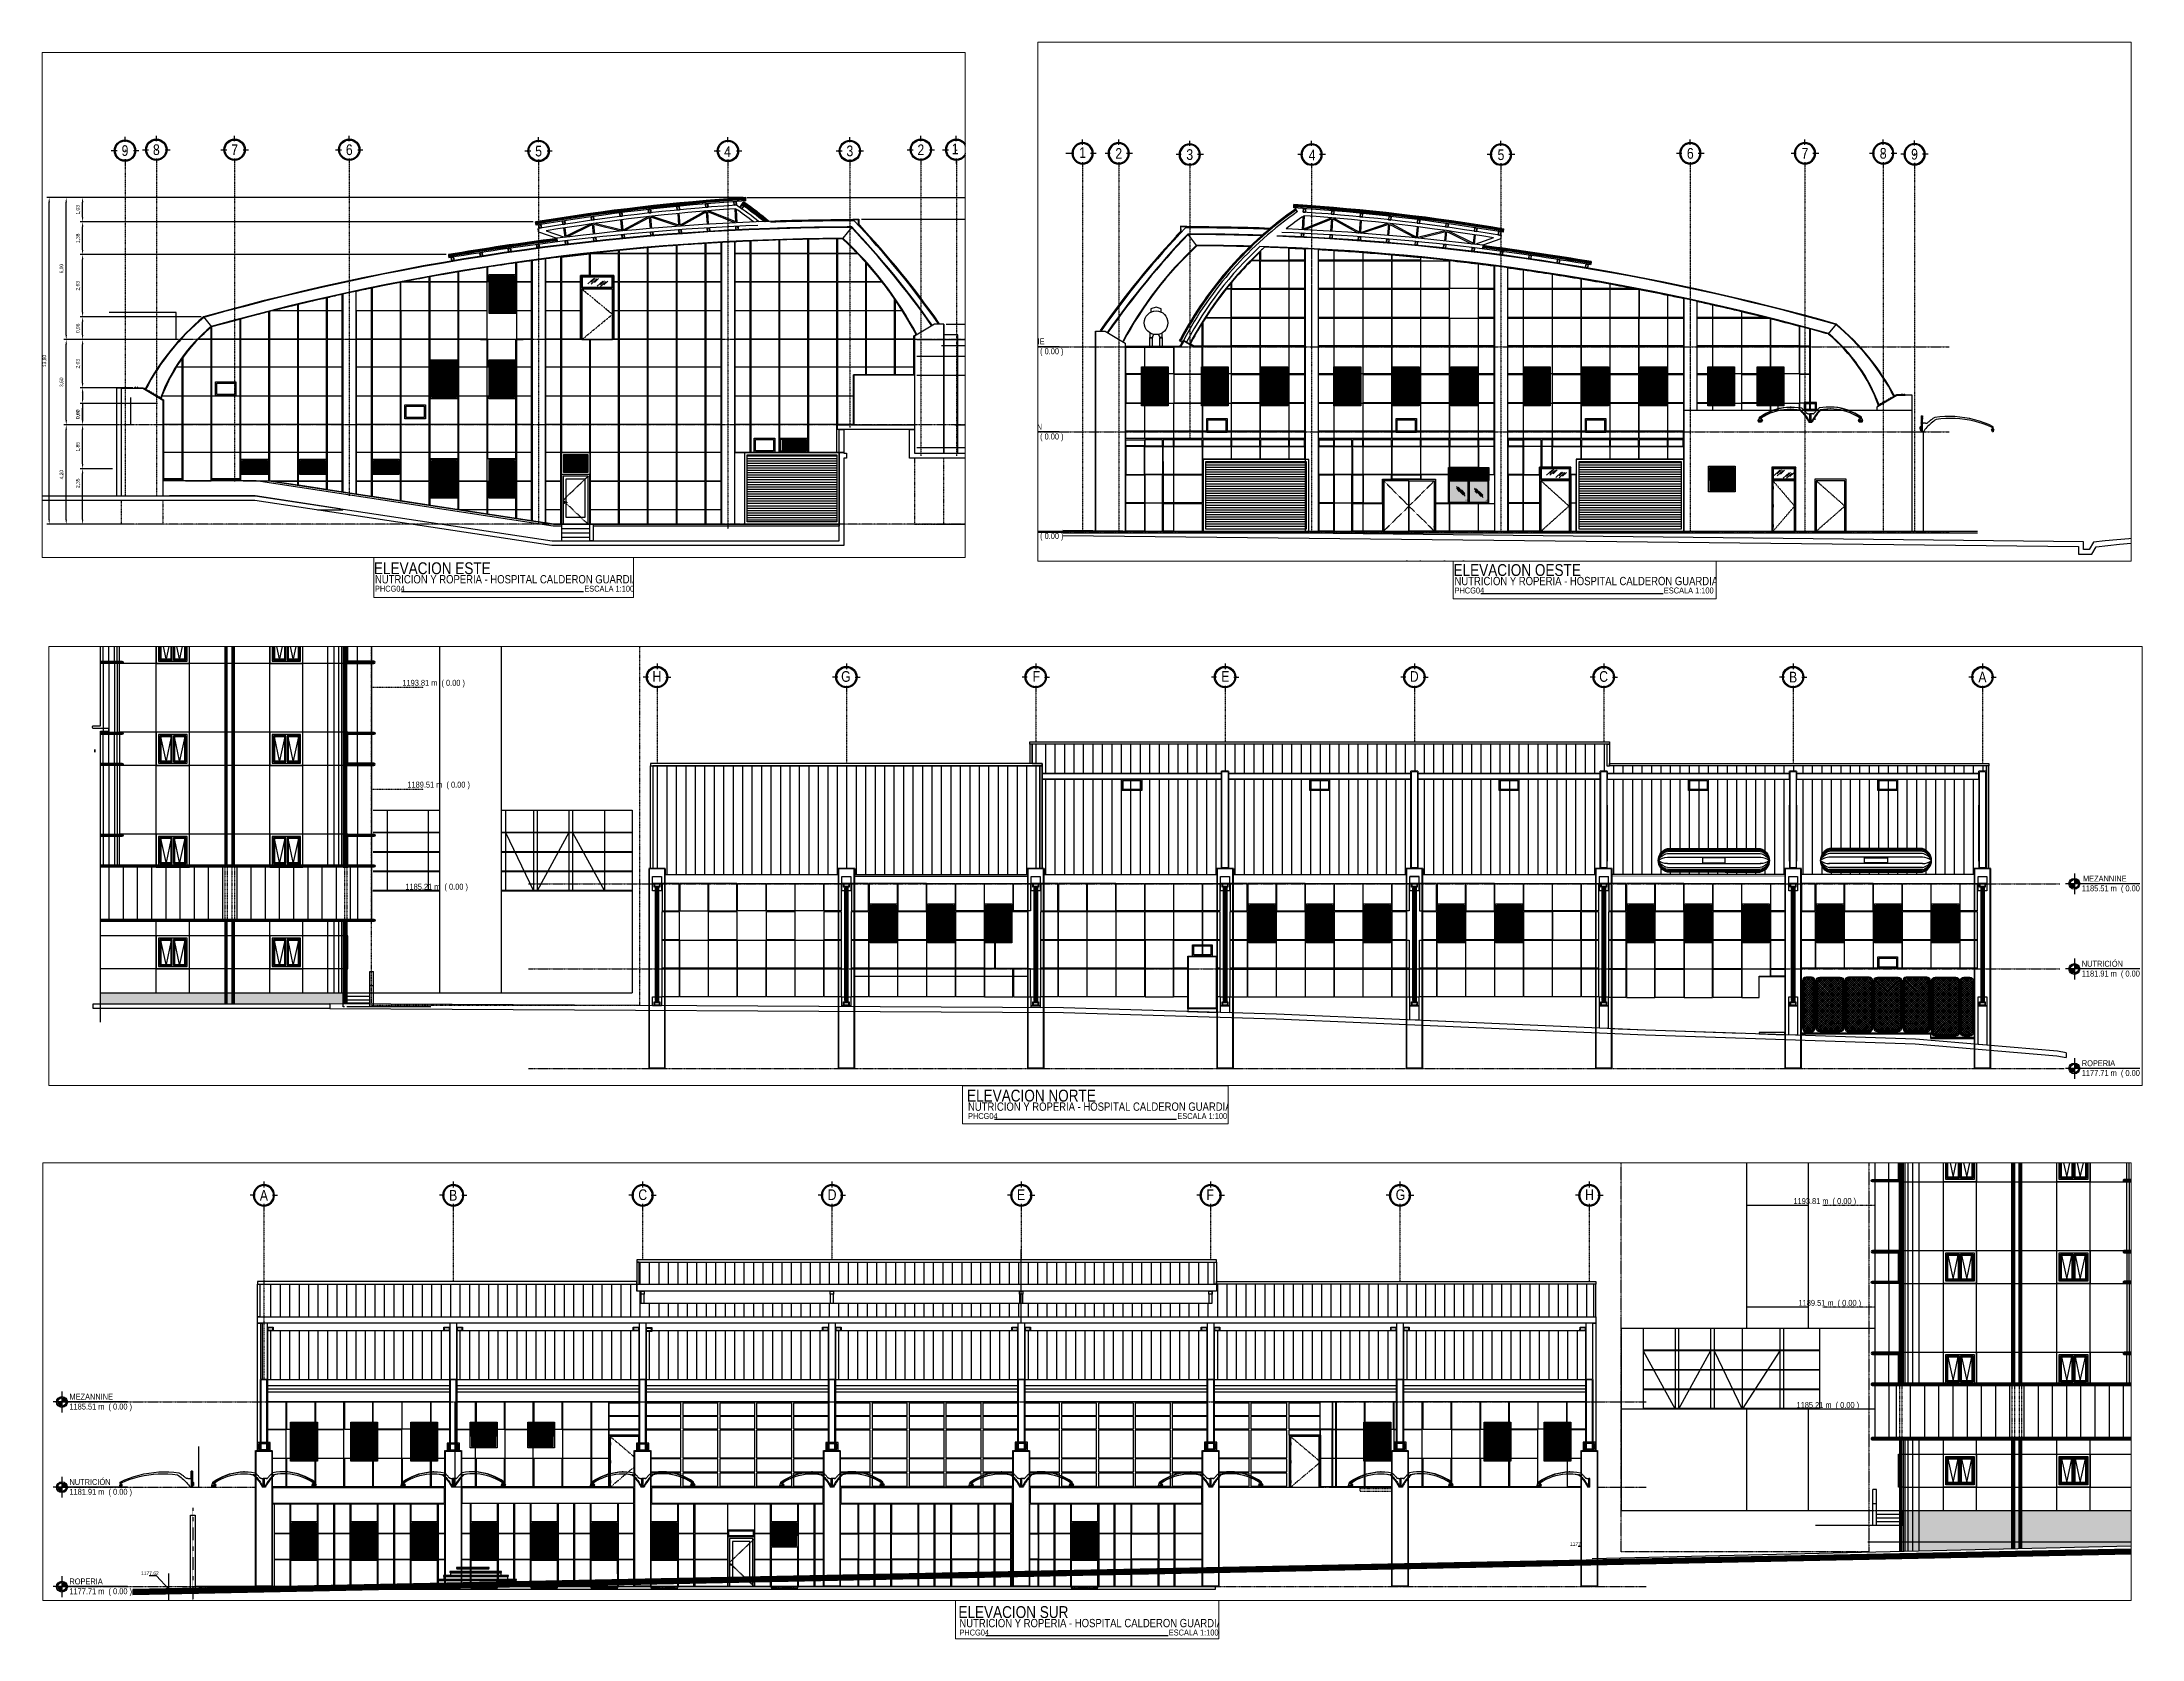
# Paper-space layout 'Layout1' of a CAD drawing. Extents: x 69 to 956, y 34 to 708.
# The model-space entities are those that its viewports show. They can reach past a viewport. Long polylines and large blocks are cut down to what shows.
import ezdxf
from ezdxf.enums import TextEntityAlignment as Align

# ---------------------------------------------------------------- set-up
doc = ezdxf.new("R2010")
doc.units = 0
doc.header["$MEASUREMENT"] = 0
doc.set_wipeout_variables(frame=1)
for name, pattern in [('ACAD_ISO03W100', [30, 12, -18]), ('HIDDEN', [0.375, 0.25, -0.125]), ('RHCG02-4502(DOS ARA)AR-FA-001-08$0$CENTER', [2, 1.25, -0.25, 0.25, -0.25]), ('RHCG02-4502(DOS ARA)AR-FA-001-08$0$DASHDOT', [1, 0.5, -0.25, 0, -0.25]), ('RHCG02-4502(DOS ARA)AR-FA-001-08$0$DASHDOT2', [12.7, 6.35, -3.175, 0, -3.175]), ('RHCG02-4502(DOS ARA)AR-FA-001-08$0$HIDDEN', [0.375, 0.25, -0.125]), ('RHCG02-4502(DOS ARA)AR-FA-001-08$0$HIDDEN2', [0.1875, 0.125, -0.0625]), ('RHCG02-4502(DOS ARA)AR-FA-002-08$0$CENTER', [2, 1.25, -0.25, 0.25, -0.25]), ('RHCG02-4502(DOS ARA)AR-FA-002-08$0$DASHDOT', [1, 0.5, -0.25, 0, -0.25]), ('RHCG02-4502(DOS ARA)AR-FA-002-08$0$HIDDEN', [0.375, 0.25, -0.125]), ('RHCG02-4502(DOS ARA)AR-FA-002-08$0$HIDDEN2', [0.1875, 0.125, -0.0625]), ('RHCG02-4502(DOS ARA)AR-FA-003-08$0$CENTER', [2, 1.25, -0.25, 0.25, -0.25]), ('RHCG02-4502(DOS ARA)AR-FA-003-08$0$DASHDOT', [1, 0.5, -0.25, 0, -0.25]), ('RHCG02-4502(DOS ARA)AR-FA-003-08$0$HIDDEN', [0.375, 0.25, -0.125]), ('RHCG02-4502(DOS ARA)AR-FA-003-08$0$HIDDEN2', [0.1875, 0.125, -0.0625]), ('RHCG02-4502(DOS ARA)AR-FA-004-08$0$CENTER', [2, 1.25, -0.25, 0.25, -0.25]), ('RHCG02-4502(DOS ARA)AR-FA-004-08$0$DASHDOT', [1, 0.5, -0.25, 0, -0.25]), ('RHCG02-4502(DOS ARA)AR-FA-004-08$0$HIDDEN', [0.375, 0.25, -0.125])]:
    doc.linetypes.add(name, pattern=pattern)
for name, color, linetype in [('1', 1, 'Continuous'), ('2', 2, 'Continuous'), ('251', 251, 'Continuous'), ('3', 3, 'Continuous'), ('4', 4, 'Continuous'), ('arq- detalle de fachada', 1, 'Continuous'), ('arq-cotas ventanas', 1, 'Continuous'), ('arq-gaviota', 4, 'Continuous'), ('arq-louver', 1, 'Continuous'), ('arq-paredes', 4, 'Continuous'), ('arq-text-detalle de fachada', 1, 'Continuous'), ('arq-titulos @ 0.1', 5, 'Continuous'), ('arq-ventanas', 1, 'Continuous'), ('arq-ventanas cortes', 2, 'Continuous'), ('Cotas', 1, 'Continuous'), ('DISEÑO', 2, 'Continuous'), ('luminarias', 3, 'Continuous'), ('Notas', 1, 'Continuous'), ('RHCG02-4502(DOS ARA)AR-FA-001-08$0$03', 3, 'Continuous'), ('RHCG02-4502(DOS ARA)AR-FA-001-08$0$06', 6, 'Continuous'), ('RHCG02-4502(DOS ARA)AR-FA-001-08$0$arq-columnas wp', 1, 'Continuous'), ('RHCG02-4502(DOS ARA)AR-FA-001-08$0$arq-ejes', 251, 'RHCG02-4502(DOS ARA)AR-FA-001-08$0$DASHDOT2'), ('RHCG02-4502(DOS ARA)AR-FA-001-08$0$arq-ejes-circulo', 1, 'Continuous'), ('RHCG02-4502(DOS ARA)AR-FA-001-08$0$arq-ejes-principales', 1, 'RHCG02-4502(DOS ARA)AR-FA-001-08$0$DASHDOT'), ('RHCG02-4502(DOS ARA)AR-FA-001-08$0$arq-escaleras', 2, 'Continuous'), ('RHCG02-4502(DOS ARA)AR-FA-001-08$0$arq-fachada', 252, 'Continuous'), ('RHCG02-4502(DOS ARA)AR-FA-001-08$0$arq-hatch', 252, 'Continuous'), ('RHCG02-4502(DOS ARA)AR-FA-001-08$0$arq-niveles', 1, 'Continuous'), ('RHCG02-4502(DOS ARA)AR-FA-001-08$0$arq-paredes', 4, 'Continuous'), ('RHCG02-4502(DOS ARA)AR-FA-001-08$0$arq-simbologia', 1, 'Continuous'), ('RHCG02-4502(DOS ARA)AR-FA-001-08$0$arq-text-ejes', 2, 'Continuous'), ('RHCG02-4502(DOS ARA)AR-FA-001-08$0$arq-text-simbologia', 3, 'Continuous'), ('RHCG02-4502(DOS ARA)AR-FA-001-08$0$BAJANTES', 3, 'Continuous'), ('RHCG02-4502(DOS ARA)AR-FA-001-08$0$DISEÑO', 2, 'Continuous'), ('RHCG02-4502(DOS ARA)AR-FA-001-08$0$Diseño cubiertas', 2, 'Continuous'), ('RHCG02-4502(DOS ARA)AR-FA-001-08$0$FACHADA', 3, 'Continuous'), ('RHCG02-4502(DOS ARA)AR-FA-001-08$0$FACHADA0', 4, 'Continuous'), ('RHCG02-4502(DOS ARA)AR-FA-001-08$0$FACHADA2', 3, 'Continuous'), ('RHCG02-4502(DOS ARA)AR-FA-001-08$0$HATCH', 1, 'Continuous'), ('RHCG02-4502(DOS ARA)AR-FA-001-08$0$JUNTA', 1, 'Continuous'), ('RHCG02-4502(DOS ARA)AR-FA-001-08$0$LINE', 2, 'Continuous'), ('RHCG02-4502(DOS ARA)AR-FA-001-08$0$LINEAS', 3, 'Continuous'), ('RHCG02-4502(DOS ARA)AR-FA-001-08$0$LINES', 1, 'Continuous'), ('RHCG02-4502(DOS ARA)AR-FA-001-08$0$NPT', 2, 'RHCG02-4502(DOS ARA)AR-FA-001-08$0$HIDDEN2'), ('RHCG02-4502(DOS ARA)AR-FA-001-08$0$PROYECCION', 2, 'RHCG02-4502(DOS ARA)AR-FA-001-08$0$HIDDEN2'), ('RHCG02-4502(DOS ARA)AR-FA-001-08$0$SISAS', 2, 'Continuous'), ('RHCG02-4502(DOS ARA)AR-FA-002-08$0$06', 6, 'Continuous'), ('RHCG02-4502(DOS ARA)AR-FA-002-08$0$arq-columnas wp', 1, 'Continuous'), ('RHCG02-4502(DOS ARA)AR-FA-002-08$0$arq-ejes-circulo', 1, 'Continuous'), ('RHCG02-4502(DOS ARA)AR-FA-002-08$0$arq-ejes-principales', 1, 'RHCG02-4502(DOS ARA)AR-FA-002-08$0$DASHDOT'), ('RHCG02-4502(DOS ARA)AR-FA-002-08$0$arq-escaleras', 2, 'Continuous'), ('RHCG02-4502(DOS ARA)AR-FA-002-08$0$arq-fachada', 252, 'Continuous'), ('RHCG02-4502(DOS ARA)AR-FA-002-08$0$arq-niveles', 1, 'Continuous'), ('RHCG02-4502(DOS ARA)AR-FA-002-08$0$arq-paredes', 4, 'Continuous'), ('RHCG02-4502(DOS ARA)AR-FA-002-08$0$arq-simbologia', 1, 'Continuous'), ('RHCG02-4502(DOS ARA)AR-FA-002-08$0$arq-text-ejes', 2, 'Continuous'), ('RHCG02-4502(DOS ARA)AR-FA-002-08$0$arq-text-simbologia', 3, 'Continuous'), ('RHCG02-4502(DOS ARA)AR-FA-002-08$0$BAJANTES', 3, 'Continuous'), ('RHCG02-4502(DOS ARA)AR-FA-002-08$0$COTAS', 2, 'Continuous'), ('RHCG02-4502(DOS ARA)AR-FA-002-08$0$DISEÑO', 2, 'Continuous'), ('RHCG02-4502(DOS ARA)AR-FA-002-08$0$Diseño cubiertas', 2, 'Continuous'), ('RHCG02-4502(DOS ARA)AR-FA-002-08$0$FACHADA', 3, 'Continuous'), ('RHCG02-4502(DOS ARA)AR-FA-002-08$0$FACHADA0', 4, 'Continuous'), ('RHCG02-4502(DOS ARA)AR-FA-002-08$0$FACHADA2', 3, 'Continuous'), ('RHCG02-4502(DOS ARA)AR-FA-002-08$0$HATCH', 1, 'Continuous'), ('RHCG02-4502(DOS ARA)AR-FA-002-08$0$JUNTA', 1, 'Continuous'), ('RHCG02-4502(DOS ARA)AR-FA-002-08$0$LINE', 2, 'Continuous'), ('RHCG02-4502(DOS ARA)AR-FA-002-08$0$LINEAS', 3, 'Continuous'), ('RHCG02-4502(DOS ARA)AR-FA-002-08$0$LINES', 1, 'Continuous'), ('RHCG02-4502(DOS ARA)AR-FA-002-08$0$Notas', 1, 'Continuous'), ('RHCG02-4502(DOS ARA)AR-FA-002-08$0$NPT', 2, 'RHCG02-4502(DOS ARA)AR-FA-002-08$0$HIDDEN2'), ('RHCG02-4502(DOS ARA)AR-FA-002-08$0$PROYECCION', 2, 'RHCG02-4502(DOS ARA)AR-FA-002-08$0$HIDDEN2'), ('RHCG02-4502(DOS ARA)AR-FA-002-08$0$SIN_VENT', 1, 'Continuous'), ('RHCG02-4502(DOS ARA)AR-FA-002-08$0$SISAS', 2, 'Continuous'), ('RHCG02-4502(DOS ARA)AR-FA-003-08$0$02', 2, 'Continuous'), ('RHCG02-4502(DOS ARA)AR-FA-003-08$0$03', 3, 'Continuous'), ('RHCG02-4502(DOS ARA)AR-FA-003-08$0$05', 5, 'Continuous'), ('RHCG02-4502(DOS ARA)AR-FA-003-08$0$06', 6, 'Continuous'), ('RHCG02-4502(DOS ARA)AR-FA-003-08$0$arq-cotas', 2, 'Continuous'), ('RHCG02-4502(DOS ARA)AR-FA-003-08$0$arq-ejes-circulo', 1, 'Continuous'), ('RHCG02-4502(DOS ARA)AR-FA-003-08$0$arq-ejes-principales', 1, 'RHCG02-4502(DOS ARA)AR-FA-003-08$0$DASHDOT'), ('RHCG02-4502(DOS ARA)AR-FA-003-08$0$arq-fachada', 252, 'Continuous'), ('RHCG02-4502(DOS ARA)AR-FA-003-08$0$arq-niveles', 1, 'Continuous'), ('RHCG02-4502(DOS ARA)AR-FA-003-08$0$arq-paredes', 4, 'Continuous'), ('RHCG02-4502(DOS ARA)AR-FA-003-08$0$arq-proyeccion estructura fachada', 1, 'Continuous'), ('RHCG02-4502(DOS ARA)AR-FA-003-08$0$arq-text-ejes', 2, 'Continuous'), ('RHCG02-4502(DOS ARA)AR-FA-003-08$0$DISEÑO', 2, 'Continuous'), ('RHCG02-4502(DOS ARA)AR-FA-003-08$0$L-06', 2, 'Continuous'), ('RHCG02-4502(DOS ARA)AR-FA-003-08$0$LINE', 2, 'Continuous'), ('RHCG02-4502(DOS ARA)AR-FA-003-08$0$PROYECCION', 2, 'RHCG02-4502(DOS ARA)AR-FA-003-08$0$HIDDEN2'), ('RHCG02-4502(DOS ARA)AR-FA-003-08$0$st-ejes-circulo', 1, 'Continuous'), ('RHCG02-4502(DOS ARA)AR-FA-003-08$0$st-ejes-principales', 1, 'RHCG02-4502(DOS ARA)AR-FA-003-08$0$DASHDOT'), ('RHCG02-4502(DOS ARA)AR-FA-004-08$0$02', 2, 'Continuous'), ('RHCG02-4502(DOS ARA)AR-FA-004-08$0$03', 3, 'Continuous'), ('RHCG02-4502(DOS ARA)AR-FA-004-08$0$04', 4, 'Continuous'), ('RHCG02-4502(DOS ARA)AR-FA-004-08$0$05', 5, 'Continuous'), ('RHCG02-4502(DOS ARA)AR-FA-004-08$0$06', 6, 'Continuous'), ('RHCG02-4502(DOS ARA)AR-FA-004-08$0$arq-ejes-circulo', 1, 'Continuous'), ('RHCG02-4502(DOS ARA)AR-FA-004-08$0$arq-ejes-principales', 1, 'RHCG02-4502(DOS ARA)AR-FA-004-08$0$DASHDOT'), ('RHCG02-4502(DOS ARA)AR-FA-004-08$0$arq-fachada', 252, 'Continuous'), ('RHCG02-4502(DOS ARA)AR-FA-004-08$0$arq-niveles', 1, 'Continuous'), ('RHCG02-4502(DOS ARA)AR-FA-004-08$0$arq-paredes', 4, 'Continuous'), ('RHCG02-4502(DOS ARA)AR-FA-004-08$0$arq-simbologia', 1, 'Continuous'), ('RHCG02-4502(DOS ARA)AR-FA-004-08$0$arq-text-ejes', 2, 'Continuous'), ('RHCG02-4502(DOS ARA)AR-FA-004-08$0$arq-text-simbologia', 3, 'Continuous'), ('RHCG02-4502(DOS ARA)AR-FA-004-08$0$DISEÑO', 2, 'Continuous'), ('RHCG02-4502(DOS ARA)AR-FA-004-08$0$ELEVACION OESTE(TOPOGRAFICO)$0$PLANTA', 7, 'Continuous'), ('RHCG02-4502(DOS ARA)AR-FA-004-08$0$L 2', 2, 'Continuous'), ('RHCG02-4502(DOS ARA)AR-FA-004-08$0$L-06', 2, 'Continuous'), ('RHCG02-4502(DOS ARA)AR-FA-004-08$0$st-ejes-circulo', 1, 'Continuous'), ('RHCG02-4502(DOS ARA)AR-FA-004-08$0$st-ejes-principales', 1, 'RHCG02-4502(DOS ARA)AR-FA-004-08$0$DASHDOT')]:
    doc.layers.add(name, color=color, linetype=linetype)
doc.layers.add('mv', color=6, linetype='Continuous', plot=False)
for name, color, linetype, lineweight in [('RHCG02-4502(DOS ARA)AR-FA-001-08$0$01', 1, 'Continuous', 25), ('RHCG02-4502(DOS ARA)AR-FA-003-08$0$01', 1, 'Continuous', 25), ('RHCG02-4502(DOS ARA)AR-FA-004-08$0$01', 1, 'Continuous', 25)]:
    doc.layers.add(name, color=color, linetype=linetype, lineweight=lineweight)
doc.styles.add('dape 1', font='swissck.ttf')
doc.styles.add('dape 2', font='ARIALN.TTF')
doc.styles.add('RHCG02-4502(DOS ARA)AR-FA-001-08$0$dape 2', font='ARIALN.TTF', dxfattribs={"height": 0.15})
doc.styles.add('RHCG02-4502(DOS ARA)AR-FA-002-08$0$dape 2', font='ARIALN.TTF', dxfattribs={"height": 0.25})
doc.styles.add('RHCG02-4502(DOS ARA)AR-FA-003-08$0$dape 2', font='ARIALN.TTF', dxfattribs={"height": 0.15})
doc.styles.add('RHCG02-4502(DOS ARA)AR-FA-004-08$0$dape 2', font='ARIALN.TTF', dxfattribs={"height": 0.15})
doc.dimstyles.new('RHCG02-4502(DOS ARA)AR-FA-001-08$0$dape', dxfattribs={"dimscale": 0.05, "dimtxt": 2, "dimasz": 2, "dimexe": 1, "dimexo": 1, "dimgap": 1, "dimtad": 1, "dimzin": 1, "dimtxsty": 'RHCG02-4502(DOS ARA)AR-FA-001-08$0$dape 2', "dimcen": 30, "dimclrd": 1, "dimclre": 1, "dimclrt": 256, "dimazin": 0, "dimtfac": 1, "dimtmove": 0, "dimatfit": 3, "dimfxl": 1, "dimarcsym": 0})
doc.dimstyles.new('RHCG02-4502(DOS ARA)AR-FA-002-08$0$dape', dxfattribs={"dimscale": 0.05, "dimtxt": 0.25, "dimasz": 2, "dimexe": 1, "dimexo": 1, "dimgap": 1, "dimtad": 1, "dimzin": 1, "dimtxsty": 'RHCG02-4502(DOS ARA)AR-FA-002-08$0$dape 2', "dimcen": 30, "dimclrd": 1, "dimclre": 1, "dimclrt": 2, "dimazin": 0, "dimtfac": 1, "dimtmove": 0, "dimatfit": 3, "dimfxl": 1, "dimarcsym": 0})
doc.dimstyles.new('RHCG02-4502(DOS ARA)AR-FA-003-08$0$dape', dxfattribs={"dimscale": 0.05, "dimtxt": 2, "dimasz": 2, "dimexe": 1, "dimexo": 1, "dimgap": 1, "dimtad": 1, "dimzin": 1, "dimtxsty": 'RHCG02-4502(DOS ARA)AR-FA-003-08$0$dape 2', "dimcen": 30, "dimclrd": 1, "dimclre": 1, "dimclrt": 256, "dimazin": 0, "dimtfac": 1, "dimtmove": 0, "dimatfit": 3, "dimfxl": 1, "dimarcsym": 0})
pattern_1 = [(90, (-2499.06638, 935.8342), (-0.4, 2e-17), [])]
pattern_2 = [(90, (-1609.30163, 935.8342), (-0.4, 2e-17), [])]
pattern_3 = [(37.5, (-3.16914, -107.01706), (-0.00629934, 0.19268238), [0, -0.152, 0, -0.17, 0, -0.1625]), (7.5, (-3.16914, -107.01706), (0.17697767, 0.2822146), [0, -0.082, 0, -0.137, 0, -0.0525]), (327.5, (-3.29214, -107.01706), (0.31141419, 0.0005659), [0, -0.05, 0, -0.18, 0, -0.235]), (317.5, (-3.29214, -107.01706), (0.30061266, 0.08776756), [0, -0.025, 0, -0.118, 0, -0.135])]

# ---------------------------------------------------------------- blocks, each defined once
blk = doc.blocks.new('*D77')
at = {"layer": 'Defpoints', "color": 0}
for p in [(-125.85, 64.099), (-123.958, 64.099), (-123.958, 50.299)]:
    blk.add_point(p, dxfattribs=at)
at = {"layer": 'RHCG02-4502(DOS ARA)AR-FA-003-08$0$arq-cotas', "color": 1, "lineweight": -2}
for p, q in [((-124.058, 64.099), (-125.95, 64.099)), ((-125.85, 50.499), (-125.85, 63.899)), ((-124.058, 50.299), (-125.95, 50.299))]:
    blk.add_line(p, q, dxfattribs=at)
at = {"layer": 'RHCG02-4502(DOS ARA)AR-FA-003-08$0$arq-cotas', "color": 1}
for points in [[(-125.883, 63.899), (-125.817, 63.899), (-125.85, 64.099)], [(-125.883, 50.499), (-125.817, 50.499), (-125.85, 50.299)]]:
    blk.add_solid(points, dxfattribs=at)
at = {"layer": 'RHCG02-4502(DOS ARA)AR-FA-003-08$0$arq-cotas', "insert": (-126.04, 57.199), "char_height": 0.15, "attachment_point": 5, "rotation": 90, "style": 'RHCG02-4502(DOS ARA)AR-FA-003-08$0$dape 2'}
blk.add_mtext('13,80', dxfattribs=at)
blk = doc.blocks.new('*D78')
at = {"layer": 'Defpoints', "color": 0}
for p in [(-125.13, 64.099), (-123.958, 64.099), (-124.196, 58.099)]:
    blk.add_point(p, dxfattribs=at)
at = {"layer": 'RHCG02-4502(DOS ARA)AR-FA-003-08$0$arq-cotas', "color": 1, "lineweight": -2}
for p, q in [((-124.058, 64.099), (-125.23, 64.099)), ((-125.13, 58.299), (-125.13, 63.899)), ((-124.296, 58.099), (-125.23, 58.099))]:
    blk.add_line(p, q, dxfattribs=at)
at = {"layer": 'RHCG02-4502(DOS ARA)AR-FA-003-08$0$arq-cotas', "color": 1}
for points in [[(-125.163, 63.899), (-125.097, 63.899), (-125.13, 64.099)], [(-125.163, 58.299), (-125.097, 58.299), (-125.13, 58.099)]]:
    blk.add_solid(points, dxfattribs=at)
at = {"layer": 'RHCG02-4502(DOS ARA)AR-FA-003-08$0$arq-cotas', "insert": (-125.32, 61.099), "char_height": 0.15, "attachment_point": 5, "rotation": 90, "style": 'RHCG02-4502(DOS ARA)AR-FA-003-08$0$dape 2'}
blk.add_mtext('6,00', dxfattribs=at)
blk = doc.blocks.new('*D79')
at = {"layer": 'Defpoints', "color": 0}
for p in [(-125.13, 58.099), (-124.196, 58.099), (-124.196, 54.499)]:
    blk.add_point(p, dxfattribs=at)
at = {"layer": 'RHCG02-4502(DOS ARA)AR-FA-003-08$0$arq-cotas', "color": 1, "lineweight": -2}
for p, q in [((-124.296, 58.099), (-125.23, 58.099)), ((-125.13, 54.699), (-125.13, 57.899)), ((-124.296, 54.499), (-125.23, 54.499))]:
    blk.add_line(p, q, dxfattribs=at)
at = {"layer": 'RHCG02-4502(DOS ARA)AR-FA-003-08$0$arq-cotas', "color": 1}
for points in [[(-125.163, 57.899), (-125.097, 57.899), (-125.13, 58.099)], [(-125.163, 54.699), (-125.097, 54.699), (-125.13, 54.499)]]:
    blk.add_solid(points, dxfattribs=at)
at = {"layer": 'RHCG02-4502(DOS ARA)AR-FA-003-08$0$arq-cotas', "insert": (-125.32, 56.299), "char_height": 0.15, "attachment_point": 5, "rotation": 90, "style": 'RHCG02-4502(DOS ARA)AR-FA-003-08$0$dape 2'}
blk.add_mtext('3,60', dxfattribs=at)
blk = doc.blocks.new('*D80')
at = {"layer": 'Defpoints', "color": 0}
for p in [(-125.13, 54.499), (-123.061, 54.499), (-123.958, 50.299)]:
    blk.add_point(p, dxfattribs=at)
at = {"layer": 'RHCG02-4502(DOS ARA)AR-FA-003-08$0$arq-cotas', "color": 1, "lineweight": -2}
for p, q in [((-123.161, 54.499), (-125.23, 54.499)), ((-125.13, 50.499), (-125.13, 54.299)), ((-124.058, 50.299), (-125.23, 50.299))]:
    blk.add_line(p, q, dxfattribs=at)
at = {"layer": 'RHCG02-4502(DOS ARA)AR-FA-003-08$0$arq-cotas', "color": 1}
for points in [[(-125.163, 54.299), (-125.097, 54.299), (-125.13, 54.499)], [(-125.163, 50.499), (-125.097, 50.499), (-125.13, 50.299)]]:
    blk.add_solid(points, dxfattribs=at)
at = {"layer": 'RHCG02-4502(DOS ARA)AR-FA-003-08$0$arq-cotas', "insert": (-125.32, 52.399), "char_height": 0.15, "attachment_point": 5, "rotation": 90, "style": 'RHCG02-4502(DOS ARA)AR-FA-003-08$0$dape 2'}
blk.add_mtext('4,20', dxfattribs=at)
blk = doc.blocks.new('*D81')
at = {"layer": 'Defpoints', "color": 0}
for p in [(-124.439, 64.099), (-96.425, 64.099), (-105.297, 63.069)]:
    blk.add_point(p, dxfattribs=at)
at = {"layer": 'RHCG02-4502(DOS ARA)AR-FA-003-08$0$arq-cotas', "color": 1, "lineweight": -2}
for p, q in [((-96.525, 64.099), (-124.539, 64.099)), ((-124.439, 63.269), (-124.439, 63.899)), ((-105.397, 63.069), (-124.539, 63.069))]:
    blk.add_line(p, q, dxfattribs=at)
at = {"layer": 'RHCG02-4502(DOS ARA)AR-FA-003-08$0$arq-cotas', "color": 1}
for points in [[(-124.472, 63.899), (-124.406, 63.899), (-124.439, 64.099)], [(-124.472, 63.269), (-124.406, 63.269), (-124.439, 63.069)]]:
    blk.add_solid(points, dxfattribs=at)
at = {"layer": 'RHCG02-4502(DOS ARA)AR-FA-003-08$0$arq-cotas', "insert": (-124.629, 63.584), "char_height": 0.15, "attachment_point": 5, "rotation": 90, "style": 'RHCG02-4502(DOS ARA)AR-FA-003-08$0$dape 2'}
blk.add_mtext('1,03', dxfattribs=at)
blk = doc.blocks.new('*D82')
at = {"layer": 'Defpoints', "color": 0}
for p in [(-124.439, 63.069), (-105.297, 63.069), (-108.984, 61.691)]:
    blk.add_point(p, dxfattribs=at)
at = {"layer": 'RHCG02-4502(DOS ARA)AR-FA-003-08$0$arq-cotas', "color": 1, "lineweight": -2}
for p, q in [((-105.397, 63.069), (-124.539, 63.069)), ((-124.439, 61.891), (-124.439, 62.869)), ((-109.084, 61.691), (-124.539, 61.691))]:
    blk.add_line(p, q, dxfattribs=at)
at = {"layer": 'RHCG02-4502(DOS ARA)AR-FA-003-08$0$arq-cotas', "color": 1}
for points in [[(-124.472, 62.869), (-124.406, 62.869), (-124.439, 63.069)], [(-124.472, 61.891), (-124.406, 61.891), (-124.439, 61.691)]]:
    blk.add_solid(points, dxfattribs=at)
at = {"layer": 'RHCG02-4502(DOS ARA)AR-FA-003-08$0$arq-cotas', "insert": (-124.629, 62.38), "char_height": 0.15, "attachment_point": 5, "rotation": 90, "style": 'RHCG02-4502(DOS ARA)AR-FA-003-08$0$dape 2'}
blk.add_mtext('1,38', dxfattribs=at)
blk = doc.blocks.new('*D83')
at = {"layer": 'Defpoints', "color": 0}
for p in [(-124.439, 59.056), (-119.333, 59.056), (-120.479, 58.099)]:
    blk.add_point(p, dxfattribs=at)
at = {"layer": 'RHCG02-4502(DOS ARA)AR-FA-003-08$0$arq-cotas', "color": 1, "lineweight": -2}
for p, q in [((-119.433, 59.056), (-124.539, 59.056)), ((-124.439, 58.299), (-124.439, 58.856)), ((-120.579, 58.099), (-124.539, 58.099))]:
    blk.add_line(p, q, dxfattribs=at)
at = {"layer": 'RHCG02-4502(DOS ARA)AR-FA-003-08$0$arq-cotas', "color": 1}
for points in [[(-124.472, 58.856), (-124.406, 58.856), (-124.439, 59.056)], [(-124.472, 58.299), (-124.406, 58.299), (-124.439, 58.099)]]:
    blk.add_solid(points, dxfattribs=at)
at = {"layer": 'RHCG02-4502(DOS ARA)AR-FA-003-08$0$arq-cotas', "insert": (-124.629, 58.578), "char_height": 0.15, "attachment_point": 5, "rotation": 90, "style": 'RHCG02-4502(DOS ARA)AR-FA-003-08$0$dape 2'}
blk.add_mtext('0,96', dxfattribs=at)
blk = doc.blocks.new('*D84')
at = {"layer": 'Defpoints', "color": 0}
for p in [(-124.439, 58.099), (-121.053, 58.099), (-122.221, 56.065)]:
    blk.add_point(p, dxfattribs=at)
at = {"layer": 'RHCG02-4502(DOS ARA)AR-FA-003-08$0$arq-cotas', "color": 1, "lineweight": -2}
for p, q in [((-121.153, 58.099), (-124.539, 58.099)), ((-124.439, 56.265), (-124.439, 57.899)), ((-122.321, 56.065), (-124.539, 56.065))]:
    blk.add_line(p, q, dxfattribs=at)
at = {"layer": 'RHCG02-4502(DOS ARA)AR-FA-003-08$0$arq-cotas', "color": 1}
for points in [[(-124.472, 57.899), (-124.406, 57.899), (-124.439, 58.099)], [(-124.472, 56.265), (-124.406, 56.265), (-124.439, 56.065)]]:
    blk.add_solid(points, dxfattribs=at)
at = {"layer": 'RHCG02-4502(DOS ARA)AR-FA-003-08$0$arq-cotas', "insert": (-124.629, 57.082), "char_height": 0.15, "attachment_point": 5, "rotation": 90, "style": 'RHCG02-4502(DOS ARA)AR-FA-003-08$0$dape 2'}
blk.add_mtext('2,03', dxfattribs=at)
blk = doc.blocks.new('*D85')
at = {"layer": 'Defpoints', "color": 0}
for p in [(-124.439, 56.065), (-122.221, 56.065), (-122.45, 55.399)]:
    blk.add_point(p, dxfattribs=at)
at = {"layer": 'RHCG02-4502(DOS ARA)AR-FA-003-08$0$arq-cotas', "color": 1, "lineweight": -2}
for p, q in [((-122.321, 56.065), (-124.539, 56.065)), ((-122.55, 55.399), (-124.539, 55.399)), ((-124.439, 55.865), (-124.439, 55.599)), ((-124.439, 55.399), (-124.439, 54.679))]:
    blk.add_line(p, q, dxfattribs=at)
at = {"layer": 'RHCG02-4502(DOS ARA)AR-FA-003-08$0$arq-cotas', "color": 1}
for points in [[(-124.472, 55.865), (-124.406, 55.865), (-124.439, 56.065)], [(-124.472, 55.599), (-124.406, 55.599), (-124.439, 55.399)]]:
    blk.add_solid(points, dxfattribs=at)
at = {"layer": 'RHCG02-4502(DOS ARA)AR-FA-003-08$0$arq-cotas', "insert": (-124.629, 54.939), "char_height": 0.15, "attachment_point": 5, "rotation": 90, "style": 'RHCG02-4502(DOS ARA)AR-FA-003-08$0$dape 2'}
blk.add_mtext('0,67', dxfattribs=at)
blk = doc.blocks.new('*D86')
at = {"layer": 'Defpoints', "color": 0}
for p in [(-124.439, 55.399), (-121.174, 55.399), (-123.061, 54.499)]:
    blk.add_point(p, dxfattribs=at)
at = {"layer": 'RHCG02-4502(DOS ARA)AR-FA-003-08$0$arq-cotas', "color": 1, "lineweight": -2}
for p, q in [((-121.274, 55.399), (-124.539, 55.399)), ((-124.439, 54.699), (-124.439, 55.199)), ((-123.161, 54.499), (-124.539, 54.499))]:
    blk.add_line(p, q, dxfattribs=at)
at = {"layer": 'RHCG02-4502(DOS ARA)AR-FA-003-08$0$arq-cotas', "color": 1}
for points in [[(-124.472, 55.199), (-124.406, 55.199), (-124.439, 55.399)], [(-124.472, 54.699), (-124.406, 54.699), (-124.439, 54.499)]]:
    blk.add_solid(points, dxfattribs=at)
at = {"layer": 'RHCG02-4502(DOS ARA)AR-FA-003-08$0$arq-cotas', "insert": (-124.629, 54.949), "char_height": 0.15, "attachment_point": 5, "rotation": 90, "style": 'RHCG02-4502(DOS ARA)AR-FA-003-08$0$dape 2'}
blk.add_mtext('0,90', dxfattribs=at)
blk = doc.blocks.new('*D87')
at = {"layer": 'Defpoints', "color": 0}
for p in [(-124.439, 54.499), (-123.061, 54.499), (-123.082, 52.649)]:
    blk.add_point(p, dxfattribs=at)
at = {"layer": 'RHCG02-4502(DOS ARA)AR-FA-003-08$0$arq-cotas', "color": 1, "lineweight": -2}
for p, q in [((-123.161, 54.499), (-124.539, 54.499)), ((-124.439, 52.849), (-124.439, 54.299)), ((-123.182, 52.649), (-124.539, 52.649))]:
    blk.add_line(p, q, dxfattribs=at)
at = {"layer": 'RHCG02-4502(DOS ARA)AR-FA-003-08$0$arq-cotas', "color": 1}
for points in [[(-124.472, 54.299), (-124.406, 54.299), (-124.439, 54.499)], [(-124.472, 52.849), (-124.406, 52.849), (-124.439, 52.649)]]:
    blk.add_solid(points, dxfattribs=at)
at = {"layer": 'RHCG02-4502(DOS ARA)AR-FA-003-08$0$arq-cotas', "insert": (-124.629, 53.574), "char_height": 0.15, "attachment_point": 5, "rotation": 90, "style": 'RHCG02-4502(DOS ARA)AR-FA-003-08$0$dape 2'}
blk.add_mtext('1,85', dxfattribs=at)
blk = doc.blocks.new('*D88')
at = {"layer": 'Defpoints', "color": 0}
for p in [(-124.439, 52.649), (-123.082, 52.649), (-122.297, 50.299)]:
    blk.add_point(p, dxfattribs=at)
at = {"layer": 'RHCG02-4502(DOS ARA)AR-FA-003-08$0$arq-cotas', "color": 1, "lineweight": -2}
for p, q in [((-123.182, 52.649), (-124.539, 52.649)), ((-124.439, 50.499), (-124.439, 52.449)), ((-122.397, 50.299), (-124.539, 50.299))]:
    blk.add_line(p, q, dxfattribs=at)
at = {"layer": 'RHCG02-4502(DOS ARA)AR-FA-003-08$0$arq-cotas', "color": 1}
for points in [[(-124.472, 52.449), (-124.406, 52.449), (-124.439, 52.649)], [(-124.472, 50.499), (-124.406, 50.499), (-124.439, 50.299)]]:
    blk.add_solid(points, dxfattribs=at)
at = {"layer": 'RHCG02-4502(DOS ARA)AR-FA-003-08$0$arq-cotas', "insert": (-124.629, 52.032), "char_height": 0.15, "attachment_point": 5, "rotation": 90, "style": 'RHCG02-4502(DOS ARA)AR-FA-003-08$0$dape 2'}
blk.add_mtext('2,35', dxfattribs=at)
blk = doc.blocks.new('*D89')
at = {"layer": 'Defpoints', "color": 0}
for p in [(-87.497, 64.099), (-83.198, 64.099), (-88.477, 50.299)]:
    blk.add_point(p, dxfattribs=at)
at = {"layer": 'RHCG02-4502(DOS ARA)AR-FA-003-08$0$arq-cotas', "color": 1, "lineweight": -2}
for p, q in [((-87.397, 64.099), (-83.098, 64.099)), ((-83.198, 50.499), (-83.198, 63.899)), ((-88.377, 50.299), (-83.098, 50.299))]:
    blk.add_line(p, q, dxfattribs=at)
at = {"layer": 'RHCG02-4502(DOS ARA)AR-FA-003-08$0$arq-cotas', "color": 1}
for points in [[(-83.231, 63.899), (-83.164, 63.899), (-83.198, 64.099)], [(-83.231, 50.499), (-83.164, 50.499), (-83.198, 50.299)]]:
    blk.add_solid(points, dxfattribs=at)
at = {"layer": 'RHCG02-4502(DOS ARA)AR-FA-003-08$0$arq-cotas', "insert": (-83.388, 57.199), "char_height": 0.15, "attachment_point": 5, "rotation": 90, "style": 'RHCG02-4502(DOS ARA)AR-FA-003-08$0$dape 2'}
blk.add_mtext('13,80', dxfattribs=at)
blk = doc.blocks.new('*D90')
at = {"layer": 'Defpoints', "color": 0}
for p in [(-87.497, 64.099), (-83.698, 64.099), (-88.25, 57.849)]:
    blk.add_point(p, dxfattribs=at)
at = {"layer": 'RHCG02-4502(DOS ARA)AR-FA-003-08$0$arq-cotas', "color": 1, "lineweight": -2}
for p, q in [((-87.397, 64.099), (-83.598, 64.099)), ((-83.698, 58.049), (-83.698, 63.899)), ((-88.15, 57.849), (-83.598, 57.849))]:
    blk.add_line(p, q, dxfattribs=at)
at = {"layer": 'RHCG02-4502(DOS ARA)AR-FA-003-08$0$arq-cotas', "color": 1}
for points in [[(-83.731, 63.899), (-83.664, 63.899), (-83.698, 64.099)], [(-83.731, 58.049), (-83.664, 58.049), (-83.698, 57.849)]]:
    blk.add_solid(points, dxfattribs=at)
at = {"layer": 'RHCG02-4502(DOS ARA)AR-FA-003-08$0$arq-cotas', "insert": (-83.888, 60.974), "char_height": 0.15, "attachment_point": 5, "rotation": 90, "style": 'RHCG02-4502(DOS ARA)AR-FA-003-08$0$dape 2'}
blk.add_mtext('6,25', dxfattribs=at)
blk = doc.blocks.new('*D91')
at = {"layer": 'Defpoints', "color": 0}
for p in [(-88.25, 57.849), (-83.698, 57.849), (-87.689, 54.499)]:
    blk.add_point(p, dxfattribs=at)
at = {"layer": 'RHCG02-4502(DOS ARA)AR-FA-003-08$0$arq-cotas', "color": 1, "lineweight": -2}
for p, q in [((-88.15, 57.849), (-83.598, 57.849)), ((-83.698, 54.699), (-83.698, 57.649)), ((-87.589, 54.499), (-83.598, 54.499))]:
    blk.add_line(p, q, dxfattribs=at)
at = {"layer": 'RHCG02-4502(DOS ARA)AR-FA-003-08$0$arq-cotas', "color": 1}
for points in [[(-83.731, 57.649), (-83.664, 57.649), (-83.698, 57.849)], [(-83.731, 54.699), (-83.664, 54.699), (-83.698, 54.499)]]:
    blk.add_solid(points, dxfattribs=at)
at = {"layer": 'RHCG02-4502(DOS ARA)AR-FA-003-08$0$arq-cotas', "insert": (-83.888, 56.174), "char_height": 0.15, "attachment_point": 5, "rotation": 90, "style": 'RHCG02-4502(DOS ARA)AR-FA-003-08$0$dape 2'}
blk.add_mtext('3,35', dxfattribs=at)
blk = doc.blocks.new('*D92')
at = {"layer": 'Defpoints', "color": 0}
for p in [(-87.689, 54.499), (-83.698, 54.499), (-88.477, 50.299)]:
    blk.add_point(p, dxfattribs=at)
at = {"layer": 'RHCG02-4502(DOS ARA)AR-FA-003-08$0$arq-cotas', "color": 1, "lineweight": -2}
for p, q in [((-87.589, 54.499), (-83.598, 54.499)), ((-83.698, 50.499), (-83.698, 54.299)), ((-88.377, 50.299), (-83.598, 50.299))]:
    blk.add_line(p, q, dxfattribs=at)
at = {"layer": 'RHCG02-4502(DOS ARA)AR-FA-003-08$0$arq-cotas', "color": 1}
for points in [[(-83.731, 54.299), (-83.664, 54.299), (-83.698, 54.499)], [(-83.731, 50.499), (-83.664, 50.499), (-83.698, 50.299)]]:
    blk.add_solid(points, dxfattribs=at)
at = {"layer": 'RHCG02-4502(DOS ARA)AR-FA-003-08$0$arq-cotas', "insert": (-83.888, 52.399), "char_height": 0.15, "attachment_point": 5, "rotation": 90, "style": 'RHCG02-4502(DOS ARA)AR-FA-003-08$0$dape 2'}
blk.add_mtext('4,20', dxfattribs=at)
blk = doc.blocks.new('*D93')
at = {"layer": 'Defpoints', "color": 0}
for p in [(-91.636, 63.182), (-84.698, 63.182), (-88.047, 58.749)]:
    blk.add_point(p, dxfattribs=at)
at = {"layer": 'RHCG02-4502(DOS ARA)AR-FA-003-08$0$arq-cotas', "color": 1, "lineweight": -2}
for p, q in [((-91.536, 63.182), (-84.598, 63.182)), ((-84.698, 58.949), (-84.698, 62.982)), ((-87.947, 58.749), (-84.598, 58.749))]:
    blk.add_line(p, q, dxfattribs=at)
at = {"layer": 'RHCG02-4502(DOS ARA)AR-FA-003-08$0$arq-cotas', "color": 1}
for points in [[(-84.731, 62.982), (-84.664, 62.982), (-84.698, 63.182)], [(-84.731, 58.949), (-84.664, 58.949), (-84.698, 58.749)]]:
    blk.add_solid(points, dxfattribs=at)
at = {"layer": 'RHCG02-4502(DOS ARA)AR-FA-003-08$0$arq-cotas', "insert": (-84.888, 60.965), "char_height": 0.15, "attachment_point": 5, "rotation": 90, "style": 'RHCG02-4502(DOS ARA)AR-FA-003-08$0$dape 2'}
blk.add_mtext('4,43', dxfattribs=at)
blk = doc.blocks.new('*D94')
at = {"layer": 'Defpoints', "color": 0}
for p in [(-88.047, 58.749), (-84.698, 58.749), (-89.297, 58.099)]:
    blk.add_point(p, dxfattribs=at)
at = {"layer": 'RHCG02-4502(DOS ARA)AR-FA-003-08$0$arq-cotas', "color": 1, "lineweight": -2}
for p, q in [((-87.947, 58.749), (-84.598, 58.749)), ((-89.197, 58.099), (-84.598, 58.099)), ((-84.698, 58.549), (-84.698, 58.299)), ((-84.698, 58.099), (-84.698, 57.126))]:
    blk.add_line(p, q, dxfattribs=at)
at = {"layer": 'RHCG02-4502(DOS ARA)AR-FA-003-08$0$arq-cotas', "color": 1}
for points in [[(-84.731, 58.549), (-84.664, 58.549), (-84.698, 58.749)], [(-84.731, 58.299), (-84.664, 58.299), (-84.698, 58.099)]]:
    blk.add_solid(points, dxfattribs=at)
at = {"layer": 'RHCG02-4502(DOS ARA)AR-FA-003-08$0$arq-cotas', "insert": (-84.888, 57.386), "char_height": 0.15, "attachment_point": 5, "rotation": 90, "style": 'RHCG02-4502(DOS ARA)AR-FA-003-08$0$dape 2'}
blk.add_mtext('0,65', dxfattribs=at)
blk = doc.blocks.new('*D95')
at = {"layer": 'Defpoints', "color": 0}
for p in [(-89.297, 58.099), (-84.698, 58.099), (-89.152, 57.399)]:
    blk.add_point(p, dxfattribs=at)
at = {"layer": 'RHCG02-4502(DOS ARA)AR-FA-003-08$0$arq-cotas', "color": 1, "lineweight": -2}
for p, q in [((-89.197, 58.099), (-84.598, 58.099)), ((-84.698, 57.599), (-84.698, 57.899)), ((-89.052, 57.399), (-84.598, 57.399))]:
    blk.add_line(p, q, dxfattribs=at)
at = {"layer": 'RHCG02-4502(DOS ARA)AR-FA-003-08$0$arq-cotas', "color": 1}
for points in [[(-84.731, 57.899), (-84.664, 57.899), (-84.698, 58.099)], [(-84.731, 57.599), (-84.664, 57.599), (-84.698, 57.399)]]:
    blk.add_solid(points, dxfattribs=at)
at = {"layer": 'RHCG02-4502(DOS ARA)AR-FA-003-08$0$arq-cotas', "insert": (-84.888, 57.749), "char_height": 0.15, "attachment_point": 5, "rotation": 90, "style": 'RHCG02-4502(DOS ARA)AR-FA-003-08$0$dape 2'}
blk.add_mtext('0,70', dxfattribs=at)
blk = doc.blocks.new('*D96')
at = {"layer": 'Defpoints', "color": 0}
for p in [(-89.297, 57.399), (-84.698, 57.399), (-88.245, 56.599)]:
    blk.add_point(p, dxfattribs=at)
at = {"layer": 'RHCG02-4502(DOS ARA)AR-FA-003-08$0$arq-cotas', "color": 1, "lineweight": -2}
for p, q in [((-89.197, 57.399), (-84.598, 57.399)), ((-84.698, 56.799), (-84.698, 57.199)), ((-88.145, 56.599), (-84.598, 56.599))]:
    blk.add_line(p, q, dxfattribs=at)
at = {"layer": 'RHCG02-4502(DOS ARA)AR-FA-003-08$0$arq-cotas', "color": 1}
for points in [[(-84.731, 57.199), (-84.664, 57.199), (-84.698, 57.399)], [(-84.731, 56.799), (-84.664, 56.799), (-84.698, 56.599)]]:
    blk.add_solid(points, dxfattribs=at)
at = {"layer": 'RHCG02-4502(DOS ARA)AR-FA-003-08$0$arq-cotas', "insert": (-84.888, 56.749), "char_height": 0.15, "attachment_point": 5, "rotation": 90, "style": 'RHCG02-4502(DOS ARA)AR-FA-003-08$0$dape 2'}
blk.add_mtext('0,80', dxfattribs=at)
blk = doc.blocks.new('*D97')
at = {"layer": 'Defpoints', "color": 0}
for p in [(-89.297, 56.599), (-84.698, 56.599), (-87.647, 54.499)]:
    blk.add_point(p, dxfattribs=at)
at = {"layer": 'RHCG02-4502(DOS ARA)AR-FA-003-08$0$arq-cotas', "color": 1, "lineweight": -2}
for p, q in [((-89.197, 56.599), (-84.598, 56.599)), ((-84.698, 54.699), (-84.698, 56.399)), ((-87.547, 54.499), (-84.598, 54.499))]:
    blk.add_line(p, q, dxfattribs=at)
at = {"layer": 'RHCG02-4502(DOS ARA)AR-FA-003-08$0$arq-cotas', "color": 1}
for points in [[(-84.731, 56.399), (-84.664, 56.399), (-84.698, 56.599)], [(-84.731, 54.699), (-84.664, 54.699), (-84.698, 54.499)]]:
    blk.add_solid(points, dxfattribs=at)
at = {"layer": 'RHCG02-4502(DOS ARA)AR-FA-003-08$0$arq-cotas', "insert": (-84.888, 55.549), "char_height": 0.15, "attachment_point": 5, "rotation": 90, "style": 'RHCG02-4502(DOS ARA)AR-FA-003-08$0$dape 2'}
blk.add_mtext('2,10', dxfattribs=at)
blk = doc.blocks.new('*D98')
at = {"layer": 'Defpoints', "color": 0}
for p in [(-87.647, 54.499), (-84.698, 54.499), (-89.297, 53.549)]:
    blk.add_point(p, dxfattribs=at)
at = {"layer": 'RHCG02-4502(DOS ARA)AR-FA-003-08$0$arq-cotas', "color": 1, "lineweight": -2}
for p, q in [((-87.547, 54.499), (-84.598, 54.499)), ((-84.698, 53.749), (-84.698, 54.299)), ((-89.197, 53.549), (-84.598, 53.549))]:
    blk.add_line(p, q, dxfattribs=at)
at = {"layer": 'RHCG02-4502(DOS ARA)AR-FA-003-08$0$arq-cotas', "color": 1}
for points in [[(-84.731, 54.299), (-84.664, 54.299), (-84.698, 54.499)], [(-84.731, 53.749), (-84.664, 53.749), (-84.698, 53.549)]]:
    blk.add_solid(points, dxfattribs=at)
at = {"layer": 'RHCG02-4502(DOS ARA)AR-FA-003-08$0$arq-cotas', "insert": (-84.888, 54.024), "char_height": 0.15, "attachment_point": 5, "rotation": 90, "style": 'RHCG02-4502(DOS ARA)AR-FA-003-08$0$dape 2'}
blk.add_mtext('0,95', dxfattribs=at)
blk = doc.blocks.new('*D99')
at = {"layer": 'Defpoints', "color": 0}
for p in [(-89.297, 53.549), (-84.698, 53.549), (-88.477, 50.299)]:
    blk.add_point(p, dxfattribs=at)
at = {"layer": 'RHCG02-4502(DOS ARA)AR-FA-003-08$0$arq-cotas', "color": 1, "lineweight": -2}
for p, q in [((-89.197, 53.549), (-84.598, 53.549)), ((-84.698, 50.499), (-84.698, 53.349)), ((-88.377, 50.299), (-84.598, 50.299))]:
    blk.add_line(p, q, dxfattribs=at)
at = {"layer": 'RHCG02-4502(DOS ARA)AR-FA-003-08$0$arq-cotas', "color": 1}
for points in [[(-84.731, 53.349), (-84.664, 53.349), (-84.698, 53.549)], [(-84.731, 50.499), (-84.664, 50.499), (-84.698, 50.299)]]:
    blk.add_solid(points, dxfattribs=at)
at = {"layer": 'RHCG02-4502(DOS ARA)AR-FA-003-08$0$arq-cotas', "insert": (-84.888, 51.924), "char_height": 0.15, "attachment_point": 5, "rotation": 90, "style": 'RHCG02-4502(DOS ARA)AR-FA-003-08$0$dape 2'}
blk.add_mtext('3,25', dxfattribs=at)
blk = doc.blocks.new('*D100')
at = {"layer": 'Defpoints', "color": 0}
for p in [(-96.425, 64.099), (-84.698, 64.099), (-91.536, 63.182)]:
    blk.add_point(p, dxfattribs=at)
at = {"layer": 'RHCG02-4502(DOS ARA)AR-FA-003-08$0$arq-cotas', "color": 1, "lineweight": -2}
for p, q in [((-96.375, 64.099), (-84.648, 64.099)), ((-84.698, 63.282), (-84.698, 63.999)), ((-91.486, 63.182), (-84.648, 63.182))]:
    blk.add_line(p, q, dxfattribs=at)
at = {"layer": 'RHCG02-4502(DOS ARA)AR-FA-003-08$0$arq-cotas', "color": 1}
for points in [[(-84.714, 63.999), (-84.681, 63.999), (-84.698, 64.099)], [(-84.714, 63.282), (-84.681, 63.282), (-84.698, 63.182)]]:
    blk.add_solid(points, dxfattribs=at)
at = {"layer": 'RHCG02-4502(DOS ARA)AR-FA-003-08$0$arq-cotas', "insert": (-84.838, 63.641), "char_height": 0.15, "attachment_point": 5, "rotation": 90, "style": 'RHCG02-4502(DOS ARA)AR-FA-003-08$0$dape 2'}
blk.add_mtext('0,92', dxfattribs=at)
blk = doc.blocks.new('*D101')
at = {"layer": 'Defpoints', "color": 0}
for p in [(-124.439, 61.691), (-112.183, 61.691), (-119.333, 59.056)]:
    blk.add_point(p, dxfattribs=at)
at = {"layer": 'RHCG02-4502(DOS ARA)AR-FA-003-08$0$arq-cotas', "color": 1, "lineweight": -2}
for p, q in [((-112.283, 61.691), (-124.539, 61.691)), ((-124.439, 59.256), (-124.439, 61.491)), ((-119.433, 59.056), (-124.539, 59.056))]:
    blk.add_line(p, q, dxfattribs=at)
at = {"layer": 'RHCG02-4502(DOS ARA)AR-FA-003-08$0$arq-cotas', "color": 1}
for points in [[(-124.472, 61.491), (-124.406, 61.491), (-124.439, 61.691)], [(-124.472, 59.256), (-124.406, 59.256), (-124.439, 59.056)]]:
    blk.add_solid(points, dxfattribs=at)
at = {"layer": 'RHCG02-4502(DOS ARA)AR-FA-003-08$0$arq-cotas', "insert": (-124.629, 60.374), "char_height": 0.15, "attachment_point": 5, "rotation": 90, "style": 'RHCG02-4502(DOS ARA)AR-FA-003-08$0$dape 2'}
blk.add_mtext('2,63', dxfattribs=at)
blk = doc.blocks.new('RHCG02-4502(DOS ARA)AR-FA-003-08$0$A$C26084524')
at = {"layer": 'RHCG02-4502(DOS ARA)AR-FA-003-08$0$L-06', "color": 1}
for points in [[(0, 0.15), (0, 0), (0.1, 0), (0.1, 0.15)], [(0.005, 0.145), (0.095, 0.145), (0.095, 0.005), (0.005, 0.005)]]:
    blk.add_lwpolyline(points, close=True, dxfattribs=at)
blk = doc.blocks.new('RHCG02-4502(DOS ARA)AR-FA-003-08$0$Tornillo E')
blk.add_lwpolyline([(-0.681, -24.209), (-0.643, -24.209), (-0.643, -24.228), (-0.681, -24.228)], close=True)
for points in [[(-0.681, -24.224), (-0.681, -24.213, -0.414214), (-0.677, -24.209), (-0.675, -24.209, -0.414214), (-0.671, -24.213), (-0.671, -24.224, -0.414214), (-0.675, -24.228), (-0.677, -24.228, -0.414214), (-0.681, -24.224, -1)], [(-0.671, -24.224), (-0.671, -24.213, -0.414214), (-0.667, -24.209), (-0.657, -24.209, -0.394946), (-0.653, -24.213), (-0.653, -24.224, -0.414214), (-0.657, -24.228), (-0.667, -24.228, -0.413175), (-0.671, -24.224, -1.003555)], [(-0.653, -24.224), (-0.653, -24.213, -0.414214), (-0.649, -24.209), (-0.647, -24.209, -0.414214), (-0.643, -24.213), (-0.643, -24.224, -0.414214), (-0.647, -24.228), (-0.649, -24.228, -0.414214), (-0.653, -24.224, -1)]]:
    blk.add_lwpolyline(points, format="xyb")
for points in [[(-0.653, -24.203), (-0.653, -24.202), (-0.671, -24.206), (-0.671, -24.206), (-0.653, -24.203)], [(-0.671, -24.204), (-0.671, -24.204), (-0.663, -24.202), (-0.661, -24.202), (-0.661, -24.203), (-0.671, -24.204)], [(-0.653, -24.205), (-0.653, -24.204), (-0.671, -24.207), (-0.671, -24.208), (-0.653, -24.205)], [(-0.666, -24.203), (-0.67, -24.203), (-0.67, -24.203)], [(-0.67, -24.204), (-0.67, -24.205)], [(-0.67, -24.206), (-0.67, -24.207)], [(-0.67, -24.208), (-0.67, -24.209), (-0.654, -24.209), (-0.654, -24.209)], [(-0.653, -24.207), (-0.653, -24.206), (-0.669, -24.209), (-0.665, -24.209), (-0.653, -24.207)], [(-0.656, -24.203), (-0.661, -24.203)], [(-0.655, -24.209), (-0.653, -24.209), (-0.653, -24.208), (-0.659, -24.209), (-0.655, -24.209)], [(-0.654, -24.204), (-0.654, -24.203)], [(-0.654, -24.206), (-0.654, -24.205)], [(-0.654, -24.208), (-0.654, -24.207)]]:
    blk.add_lwpolyline(points)
blk = doc.blocks.new('*U35')
at = {"linetype": 'Continuous'}
h = blk.add_hatch(color=251, dxfattribs=at)
h.paths.add_polyline_path([(0.164, 0.326), (0.18, 0.326, -0.414214), (0, 0.146), (0, 0.162, 0.414214)])
h.paths.add_polyline_path([(-0.164, 0.326), (-0.18, 0.326, -0.414214), (0, 0.506), (0, 0.49, 0.414214)])
for p, q in [((0, 0.558), (0, 0.472)), ((0, 0.543), (0, 0.458)), ((-0.146, 0.326), (-0.232, 0.326)), ((0, 0.18), (0, 0.094)), ((0.146, 0.326), (0.232, 0.326))]:
    blk.add_line(p, q, dxfattribs=at)
at = {"linetype": 'RHCG02-4502(DOS ARA)AR-FA-003-08$0$CENTER', "ltscale": 0.7}
blk.add_line((0, 0.146), (0, 0.146), dxfattribs=at)
at = {"linetype": 'Continuous'}
for radius in [0.18, 0.164]:
    blk.add_circle((0, 0.326), radius, dxfattribs=at)
blk = doc.blocks.new('*U66')
at = {"linetype": 'Continuous'}
h = blk.add_hatch(color=251, dxfattribs=at)
h.paths.add_polyline_path([(0.164, 0.426), (0.18, 0.426, -0.414214), (0, 0.245), (0, 0.261, 0.414214)])
h.paths.add_polyline_path([(-0.164, 0.426), (-0.18, 0.426, -0.414214), (0, 0.606), (0, 0.59, 0.414214)])
for p, q in [((-0.146, 0.426), (-0.232, 0.426)), ((0, 0.657), (0, 0.572)), ((0, 0.643), (0, 0.558)), ((0.146, 0.426), (0.232, 0.426)), ((0, 0.279), (0, 0.194))]:
    blk.add_line(p, q, dxfattribs=at)
at = {"linetype": 'RHCG02-4502(DOS ARA)AR-FA-003-08$0$CENTER', "ltscale": 0.7}
blk.add_line((0, 0.245), (0, 0.146), dxfattribs=at)
at = {"linetype": 'Continuous'}
for radius in [0.18, 0.164]:
    blk.add_circle((0, 0.426), radius, dxfattribs=at)
blk = doc.blocks.new('RHCG02-4502(DOS ARA)AR-FA-004-08$0$A$C26084524')
at = {"layer": 'RHCG02-4502(DOS ARA)AR-FA-004-08$0$L-06', "color": 1}
for points in [[(0, 0.15), (0, 0), (0.1, 0), (0.1, 0.15)], [(0.005, 0.145), (0.095, 0.145), (0.095, 0.005), (0.005, 0.005)]]:
    blk.add_lwpolyline(points, close=True, dxfattribs=at)
blk = doc.blocks.new('RHCG02-4502(DOS ARA)AR-FA-004-08$0$Tornillo E')
blk.add_lwpolyline([(-0.681, -24.209), (-0.643, -24.209), (-0.643, -24.228), (-0.681, -24.228)], close=True)
for points in [[(-0.681, -24.224), (-0.681, -24.213, -0.414214), (-0.677, -24.209), (-0.675, -24.209, -0.414214), (-0.671, -24.213), (-0.671, -24.224, -0.414214), (-0.675, -24.228), (-0.677, -24.228, -0.414214), (-0.681, -24.224, -1)], [(-0.671, -24.224), (-0.671, -24.213, -0.414214), (-0.667, -24.209), (-0.657, -24.209, -0.394946), (-0.653, -24.213), (-0.653, -24.224, -0.414214), (-0.657, -24.228), (-0.667, -24.228, -0.413175), (-0.671, -24.224, -1.003555)], [(-0.653, -24.224), (-0.653, -24.213, -0.414214), (-0.649, -24.209), (-0.647, -24.209, -0.414214), (-0.643, -24.213), (-0.643, -24.224, -0.414214), (-0.647, -24.228), (-0.649, -24.228, -0.414214), (-0.653, -24.224, -1)]]:
    blk.add_lwpolyline(points, format="xyb")
for points in [[(-0.653, -24.203), (-0.653, -24.202), (-0.671, -24.206), (-0.671, -24.206), (-0.653, -24.203)], [(-0.671, -24.204), (-0.671, -24.204), (-0.663, -24.202), (-0.661, -24.202), (-0.661, -24.203), (-0.671, -24.204)], [(-0.653, -24.205), (-0.653, -24.204), (-0.671, -24.207), (-0.671, -24.208), (-0.653, -24.205)], [(-0.666, -24.203), (-0.67, -24.203), (-0.67, -24.203)], [(-0.67, -24.204), (-0.67, -24.205)], [(-0.67, -24.206), (-0.67, -24.207)], [(-0.67, -24.208), (-0.67, -24.209), (-0.654, -24.209), (-0.654, -24.209)], [(-0.653, -24.207), (-0.653, -24.206), (-0.669, -24.209), (-0.665, -24.209), (-0.653, -24.207)], [(-0.656, -24.203), (-0.661, -24.203)], [(-0.655, -24.209), (-0.653, -24.209), (-0.653, -24.208), (-0.659, -24.209), (-0.655, -24.209)], [(-0.654, -24.204), (-0.654, -24.203)], [(-0.654, -24.206), (-0.654, -24.205)], [(-0.654, -24.208), (-0.654, -24.207)]]:
    blk.add_lwpolyline(points)
blk = doc.blocks.new('*U72')
at = {"linetype": 'Continuous'}
h = blk.add_hatch(color=251, dxfattribs=at)
h.paths.add_polyline_path([(0.164, 0.326), (0.18, 0.326, -0.414214), (0, 0.146), (0, 0.162, 0.414214)])
h.paths.add_polyline_path([(-0.164, 0.326), (-0.18, 0.326, -0.414214), (0, 0.506), (0, 0.49, 0.414214)])
for p, q in [((0, 0.558), (0, 0.472)), ((0, 0.543), (0, 0.458)), ((-0.146, 0.326), (-0.232, 0.326)), ((0, 0.18), (0, 0.094)), ((0.146, 0.326), (0.232, 0.326))]:
    blk.add_line(p, q, dxfattribs=at)
at = {"linetype": 'RHCG02-4502(DOS ARA)AR-FA-004-08$0$CENTER', "ltscale": 0.7}
blk.add_line((0, 0.146), (0, 0.146), dxfattribs=at)
at = {"linetype": 'Continuous'}
for radius in [0.18, 0.164]:
    blk.add_circle((0, 0.326), radius, dxfattribs=at)
blk = doc.blocks.new('*U75')
at = {"linetype": 'Continuous'}
h = blk.add_hatch(color=251, dxfattribs=at)
h.paths.add_polyline_path([(0.164, 0.426), (0.18, 0.426, -0.414214), (0, 0.245), (0, 0.261, 0.414214)])
h.paths.add_polyline_path([(-0.164, 0.426), (-0.18, 0.426, -0.414214), (0, 0.606), (0, 0.59, 0.414214)])
for p, q in [((-0.146, 0.426), (-0.232, 0.426)), ((0, 0.657), (0, 0.572)), ((0, 0.643), (0, 0.558)), ((0.146, 0.426), (0.232, 0.426)), ((0, 0.279), (0, 0.194))]:
    blk.add_line(p, q, dxfattribs=at)
at = {"linetype": 'RHCG02-4502(DOS ARA)AR-FA-004-08$0$CENTER', "ltscale": 0.7}
blk.add_line((0, 0.245), (0, 0.146), dxfattribs=at)
at = {"linetype": 'Continuous'}
for radius in [0.18, 0.164]:
    blk.add_circle((0, 0.426), radius, dxfattribs=at)
blk = doc.blocks.new('RHCG02-4502(DOS ARA)AR-FA-004-08$0$Nivel')
at = {"layer": 'RHCG02-4502(DOS ARA)AR-FA-004-08$0$arq-simbologia'}
h = blk.add_hatch(color=8, dxfattribs=at)
h.paths.add_polyline_path([(-0.177, 0, 0.414214), (0, -0.177), (0, 0)])
h.paths.add_polyline_path([(0, 0.177), (0, 0), (0.177, 0, 0.414214)])
h.paths.add_polyline_path([(-0.228, 0), (-0.177, 0, -0.414214), (0, 0.177), (0, 0.228, 0.414214)])
h.paths.add_polyline_path([(0, -0.177), (0, -0.228, 0.414214), (0.228, 0), (0.177, 0, -0.414214)])
for p, q in [((2.771, 0), (-0.376, 0)), ((0, 0.437), (0, -0.437))]:
    blk.add_line(p, q, dxfattribs=at)
for radius in [0.228, 0.177]:
    blk.add_circle((0, 0), radius, dxfattribs=at)
blk = doc.blocks.new('RHCG02-4502(DOS ARA)AR-FA-002-08$0$A$C01065719')
at = {"layer": 'RHCG02-4502(DOS ARA)AR-FA-002-08$0$DISEÑO', "color": 250}
for p, q in [((0.195, 1.205), (0.412, 0.195)), ((0.412, 0.195), (0.63, 1.205)), ((0.77, 1.205), (0.987, 0.195)), ((0.987, 0.195), (1.205, 1.205))]:
    blk.add_line(p, q, dxfattribs=at)
for points in [[(0, 1.4), (1.4, 1.4), (1.4, 0), (0, 0)], [(0.1, 1.3), (1.3, 1.3), (1.3, 0.1), (0.1, 0.1)], [(0.15, 1.25), (0.675, 1.25), (0.675, 0.15), (0.15, 0.15)], [(0.175, 1.225), (0.65, 1.225), (0.65, 0.175), (0.175, 0.175)], [(0.195, 1.205), (0.63, 1.205), (0.63, 0.195), (0.195, 0.195)], [(0.725, 1.25), (1.25, 1.25), (1.25, 0.15), (0.725, 0.15)], [(0.75, 1.225), (1.225, 1.225), (1.225, 0.175), (0.75, 0.175)], [(0.77, 1.205), (1.205, 1.205), (1.205, 0.195), (0.77, 0.195)]]:
    blk.add_lwpolyline(points, close=True, dxfattribs=at)
blk = doc.blocks.new('*U29')
at = {"linetype": 'Continuous'}
h = blk.add_hatch(color=251, dxfattribs=at)
h.paths.add_polyline_path([(0.164, 0.326), (0.18, 0.326, -0.414214), (0, 0.146), (0, 0.162, 0.414214)])
h.paths.add_polyline_path([(-0.164, 0.326), (-0.18, 0.326, -0.414214), (0, 0.506), (0, 0.49, 0.414214)])
for p, q in [((0, 0.558), (0, 0.472)), ((0, 0.543), (0, 0.458)), ((-0.146, 0.326), (-0.232, 0.326)), ((0, 0.18), (0, 0.094)), ((0.146, 0.326), (0.232, 0.326))]:
    blk.add_line(p, q, dxfattribs=at)
at = {"linetype": 'RHCG02-4502(DOS ARA)AR-FA-002-08$0$CENTER', "ltscale": 0.7}
blk.add_line((0, 0.146), (0, 0.146), dxfattribs=at)
at = {"linetype": 'Continuous'}
for radius in [0.18, 0.164]:
    blk.add_circle((0, 0.326), radius, dxfattribs=at)
blk = doc.blocks.new('RHCG02-4502(DOS ARA)AR-FA-002-08$0$bajante norte')
at = {"layer": 'RHCG02-4502(DOS ARA)AR-FA-002-08$0$arq-fachada', "color": 251}
for p, q in [((-0.068, 7.635), (-0.068, 2.846)), ((-0.056, 7.654), (-0.056, 2.827)), ((-0.027, 7.674), (-0.027, 2.807)), ((0.027, 7.674), (0.027, 2.807)), ((0.056, 7.654), (0.056, 2.827)), ((0.068, 7.635), (0.068, 2.846))]:
    blk.add_line(p, q, dxfattribs=at)
at = {"layer": 'RHCG02-4502(DOS ARA)AR-FA-002-08$0$arq-fachada', "color": 3}
blk.add_lwpolyline([(-0.187, 8.11), (0.187, 8.11), (0.187, 7.812), (-0.187, 7.812)], close=True, dxfattribs=at)
at = {"layer": 'RHCG02-4502(DOS ARA)AR-FA-002-08$0$arq-fachada', "color": 2}
for points in [[(-0.075, 7.508), (-0.187, 7.508), (-0.187, 7.806), (0.187, 7.806), (0.187, 7.508), (0.075, 7.508)], [(0.075, 3.031), (0.187, 3.031), (0.187, 2.646), (-0.187, 2.646), (-0.187, 3.031), (-0.075, 3.031)]]:
    blk.add_lwpolyline(points, dxfattribs=at)
blk.add_lwpolyline([(0.075, 7.604, 1), (-0.075, 7.604), (-0.075, 2.877, 1), (0.075, 2.877)], format="xyb", close=True, dxfattribs=at)
blk = doc.blocks.new('RHCG02-4502(DOS ARA)AR-FA-002-08$0$tanque lpg')
at = {"layer": 'RHCG02-4502(DOS ARA)AR-FA-002-08$0$COTAS', "color": 251, "linetype": 'Continuous'}
for p, q in [((-0.993, 0.482), (-0.993, 1.962)), ((-0.976, -1.962), (-0.976, 1.962)), ((-0.976, 0.482), (-0.976, 1.962)), ((-0.944, -1.962), (-0.944, 1.962)), ((-0.886, -1.962), (-0.886, 1.962)), ((-0.8, -1.962), (-0.8, 1.962)), ((-0.633, -1.962), (-0.633, 1.987)), ((-0.367, -1.962), (-0.367, 1.987)), ((-0.2, -1.962), (-0.2, 1.962)), ((-0.114, -1.962), (-0.114, 1.962)), ((-0.056, -1.962), (-0.056, 1.962)), ((-0.024, -1.962), (-0.024, 1.962)), ((-0.056, -1.962), (-0.056, -1.723)), ((-0.024, -1.962), (-0.024, -1.723))]:
    blk.add_line(p, q, dxfattribs=at)
at = {"layer": 'RHCG02-4502(DOS ARA)AR-FA-002-08$0$COTAS', "color": 2, "linetype": 'Continuous'}
blk.add_lwpolyline([(-1, 1.962), (-1, 1.962), (-1, 1.962), (-1, 1.962), (-1, 1.962), (-1, -1.962, 0.775689), (0, -1.962), (0, -1.962), (0, -1.962), (0, -1.962), (0, -1.962), (0, 1.962), (0, 1.962), (0, 1.962), (0, 1.962), (0, 1.962, 0.775689)], format="xyb", close=True, dxfattribs=at)
at = {"layer": 'RHCG02-4502(DOS ARA)AR-FA-002-08$0$COTAS', "color": 4, "linetype": 'Continuous'}
blk.add_lwpolyline([(-0.603, -0.482), (-0.603, 0.482), (-0.392, 0.482), (-0.392, -0.482)], close=True, dxfattribs=at)
at = {"layer": 'RHCG02-4502(DOS ARA)AR-FA-002-08$0$COTAS', "color": 251, "linetype": 'Continuous'}
for centre, radius, start, end in [((-0.431, 1.778), 0.576, 96.92463, 161.37503), ((-0.394, 1.781), 0.578, 100.52553, 161.78722), ((-0.35, 1.816), 0.555, 105.63809, 164.69305), ((-0.237, 1.838), 0.576, 117.25807, 167.57341), ((-0.045, 1.979), 0.588, 140.89511, 181.66002), ((-0.569, 1.778), 0.576, 18.62497, 83.07537), ((-0.606, 1.781), 0.578, 18.21278, 79.47447), ((-0.65, 1.816), 0.555, 15.30695, 74.36191), ((-0.763, 1.838), 0.576, 12.42659, 62.74193), ((-0.955, 1.979), 0.588, 358.33998, 39.10489), ((-0.431, -1.778), 0.576, 198.62497, 263.07537), ((-0.394, -1.781), 0.578, 198.21278, 259.47447), ((-0.35, -1.816), 0.555, 195.30695, 254.36191), ((-0.237, -1.838), 0.576, 192.42659, 242.74193), ((-0.045, -1.979), 0.588, 178.33998, 219.10489), ((-0.569, -1.778), 0.576, 276.92463, 341.37503), ((-0.606, -1.781), 0.578, 280.52553, 341.78722), ((-0.65, -1.816), 0.555, 285.63809, 344.69305), ((-0.763, -1.838), 0.576, 297.25807, 347.57341), ((-0.955, -1.979), 0.588, 320.89511, 1.66002)]:
    blk.add_arc(centre, radius, start, end, dxfattribs=at)
blk = doc.blocks.new('RHCG02-4502(DOS ARA)AR-FA-002-08$0$Nivel')
at = {"layer": 'RHCG02-4502(DOS ARA)AR-FA-002-08$0$arq-simbologia'}
h = blk.add_hatch(color=8, dxfattribs=at)
h.paths.add_polyline_path([(-0.177, 0, 0.414214), (0, -0.177), (0, 0)])
h.paths.add_polyline_path([(0, 0.177), (0, 0), (0.177, 0, 0.414214)])
h.paths.add_polyline_path([(-0.228, 0), (-0.177, 0, -0.414214), (0, 0.177), (0, 0.228, 0.414214)])
h.paths.add_polyline_path([(0, -0.177), (0, -0.228, 0.414214), (0.228, 0), (0.177, 0, -0.414214)])
for p, q in [((2.771, 0), (-0.376, 0)), ((0, 0.437), (0, -0.437))]:
    blk.add_line(p, q, dxfattribs=at)
for radius in [0.228, 0.177]:
    blk.add_circle((0, 0), radius, dxfattribs=at)
blk = doc.blocks.new('RHCG02-4502(DOS ARA)AR-FA-002-08$0$A$C18170393')
at = {"color": 250}
for p, q in [((-8.914, 7.517), (-6.313, 7.517)), ((-8.914, 7.517), (-8.914, -9.683)), ((-6.313, 7.517), (-6.313, -9.683)), ((-11.714, -1.975), (-8.914, -1.975)), ((-11.121, -1.975), (-11.121, -5.383)), ((-9.391, -1.975), (-9.391, -5.383)), ((-6.313, -1.975), (-0.772, -1.975)), ((-6.128, -1.975), (-6.128, -5.383)), ((-4.945, -1.975), (-4.945, -5.383)), ((-4.795, -1.975), (-4.795, -5.383)), ((-3.445, -1.975), (-3.445, -5.383)), ((-3.295, -1.975), (-3.295, -5.383)), ((-1.944, -1.975), (-1.944, -5.383)), ((-11.714, -2.898), (-8.914, -2.898)), ((-11.714, -2.923), (-8.914, -2.923)), ((-6.313, -2.898), (-0.772, -2.898)), ((-6.313, -2.923), (-0.772, -2.923)), ((-6.128, -2.923), (-4.945, -5.383)), ((-3.445, -2.923), (-4.795, -5.383)), ((-3.295, -2.923), (-1.944, -5.383)), ((-11.714, -3.718), (-8.914, -3.718)), ((-11.714, -3.743), (-8.914, -3.743)), ((-6.313, -3.718), (-0.772, -3.718)), ((-6.313, -3.743), (-0.772, -3.743)), ((-11.714, -4.538), (-8.914, -4.538)), ((-11.714, -4.563), (-8.914, -4.563)), ((-6.313, -4.538), (-0.772, -4.538)), ((-6.313, -4.563), (-0.772, -4.563)), ((-11.714, -5.358), (-8.914, -5.358)), ((-11.714, -5.383), (-8.914, -5.383)), ((-6.313, -5.358), (-0.772, -5.358)), ((-6.313, -5.383), (-0.772, -5.383)), ((-11.859, -9.683), (-0.772, -9.683))]:
    blk.add_line(p, q, dxfattribs=at)
blk.add_lwpolyline([(-0.772, -1.975), (-0.772, -9.683)], dxfattribs=at)
blk = doc.blocks.new('RHCG02-4502(DOS ARA)AR-FA-001-08$0$A$C01065719')
at = {"layer": 'RHCG02-4502(DOS ARA)AR-FA-001-08$0$DISEÑO', "color": 250}
for p, q in [((0.195, 1.205), (0.412, 0.195)), ((0.412, 0.195), (0.63, 1.205)), ((0.77, 1.205), (0.987, 0.195)), ((0.987, 0.195), (1.205, 1.205))]:
    blk.add_line(p, q, dxfattribs=at)
for points in [[(0, 1.4), (1.4, 1.4), (1.4, 0), (0, 0)], [(0.1, 1.3), (1.3, 1.3), (1.3, 0.1), (0.1, 0.1)], [(0.15, 1.25), (0.675, 1.25), (0.675, 0.15), (0.15, 0.15)], [(0.175, 1.225), (0.65, 1.225), (0.65, 0.175), (0.175, 0.175)], [(0.195, 1.205), (0.63, 1.205), (0.63, 0.195), (0.195, 0.195)], [(0.725, 1.25), (1.25, 1.25), (1.25, 0.15), (0.725, 0.15)], [(0.75, 1.225), (1.225, 1.225), (1.225, 0.175), (0.75, 0.175)], [(0.77, 1.205), (1.205, 1.205), (1.205, 0.195), (0.77, 0.195)]]:
    blk.add_lwpolyline(points, close=True, dxfattribs=at)
blk = doc.blocks.new('*U18')
at = {"linetype": 'Continuous'}
h = blk.add_hatch(color=251, dxfattribs=at)
h.paths.add_polyline_path([(0.164, 0.326), (0.18, 0.326, -0.414214), (0, 0.146), (0, 0.162, 0.414214)])
h.paths.add_polyline_path([(-0.164, 0.326), (-0.18, 0.326, -0.414214), (0, 0.506), (0, 0.49, 0.414214)])
for p, q in [((0, 0.558), (0, 0.472)), ((0, 0.543), (0, 0.458)), ((-0.146, 0.326), (-0.232, 0.326)), ((0, 0.18), (0, 0.094)), ((0.146, 0.326), (0.232, 0.326))]:
    blk.add_line(p, q, dxfattribs=at)
at = {"linetype": 'RHCG02-4502(DOS ARA)AR-FA-001-08$0$CENTER', "ltscale": 0.7}
blk.add_line((0, 0.146), (0, 0.146), dxfattribs=at)
at = {"linetype": 'Continuous'}
for radius in [0.18, 0.164]:
    blk.add_circle((0, 0.326), radius, dxfattribs=at)
blk = doc.blocks.new('RHCG02-4502(DOS ARA)AR-FA-001-08$0$Nivel')
at = {"layer": 'RHCG02-4502(DOS ARA)AR-FA-001-08$0$arq-simbologia'}
h = blk.add_hatch(color=8, dxfattribs=at)
h.paths.add_polyline_path([(-0.177, 0, 0.414214), (0, -0.177), (0, 0)])
h.paths.add_polyline_path([(0, 0.177), (0, 0), (0.177, 0, 0.414214)])
h.paths.add_polyline_path([(-0.228, 0), (-0.177, 0, -0.414214), (0, 0.177), (0, 0.228, 0.414214)])
h.paths.add_polyline_path([(0, -0.177), (0, -0.228, 0.414214), (0.228, 0), (0.177, 0, -0.414214)])
for p, q in [((2.771, 0), (-0.376, 0)), ((0, 0.437), (0, -0.437))]:
    blk.add_line(p, q, dxfattribs=at)
for radius in [0.228, 0.177]:
    blk.add_circle((0, 0), radius, dxfattribs=at)
blk = doc.blocks.new('RHCG02-4502(DOS ARA)AR-FA-001-08$0$A$C4A154E2A')
at = {"color": 250}
for p, q in [((6.368, 6.717), (6.367, -1.975)), ((8.969, 6.717), (6.368, 6.717)), ((8.969, 6.717), (8.969, -1.975)), ((8.969, 3.216), (6.367, 3.216)), ((8.969, -1.084), (6.367, -1.084)), ((11.784, -1.975), (1.072, -1.975)), ((1.999, -1.975), (1.999, -5.384)), ((3.349, -1.975), (3.349, -5.384)), ((3.499, -1.975), (3.499, -5.384)), ((4.849, -1.975), (4.849, -5.384)), ((4.999, -1.975), (4.999, -5.384)), ((6.182, -1.975), (6.182, -5.384)), ((7.776, -1.975), (7.776, -5.384)), ((7.927, -1.975), (7.927, -5.384)), ((9.446, -1.975), (9.446, -5.384)), ((9.446, -2.899), (1.999, -2.899)), ((9.446, -2.924), (1.999, -2.924)), ((1.999, -2.924), (3.349, -5.384)), ((4.849, -2.924), (3.499, -5.384)), ((4.999, -2.924), (6.182, -5.384)), ((7.776, -2.924), (6.182, -5.384)), ((9.446, -3.719), (1.999, -3.719)), ((9.446, -3.744), (1.999, -3.744)), ((9.446, -4.539), (1.999, -4.539)), ((9.446, -4.564), (1.999, -4.564)), ((11.784, -5.384), (1.072, -5.384)), ((9.446, -5.359), (1.999, -5.359)), ((6.367, -5.384), (6.367, -9.684)), ((8.969, -5.384), (8.969, -9.684)), ((11.709, -9.684), (1.056, -9.684))]:
    blk.add_line(p, q, dxfattribs=at)
blk.add_lwpolyline([(1.072, -1.975), (1.072, -9.684)], dxfattribs=at)
blk = doc.blocks.new('*U107')
at = {"color": 2}
blk.add_line((11.19, 3.31), (88.15, 3.31), dxfattribs=at)
at = {"style": 'dape 1'}
blk.add_attdef('NOMBREDELAPLANTA_001', (-0.41, 10.66), '', height=5, dxfattribs=at)
at = {"color": 4, "style": 'dape 1'}
blk.add_attdef('MODULO-SERVICIO', (0, 6.8), '', height=3.5, dxfattribs=at)
at = {"color": 1, "style": 'dape 2'}
blk.add_attdef('DIRECCION', (0, 0), '', height=2, dxfattribs=at)
at = {"color": 3, "style": 'dape 1'}
for tag, p in [('PROYECTO-NIVEL', (0, 3.31)), ('ESCALA', (88.45, 3.31))]:
    blk.add_attdef(tag, p, '', height=2.5, dxfattribs=at)

msp = doc.modelspace()

# ---------------------------------------------------------------- hatches: boundary and pattern name
at = {"layer": 'arq-ventanas'}
for points in [[(9.364, 78.57), (10.286, 78.57), (10.286, 78.107), (9.364, 78.107)], [(11.894, 78.57), (12.815, 78.57), (12.815, 78.107), (11.894, 78.107)], [(14.41, 78.57), (15.331, 78.57), (15.331, 78.107), (14.41, 78.107)], [(17.496, 78.57), (18.417, 78.57), (18.417, 78.107), (17.496, 78.107)], [(19.969, 78.57), (20.89, 78.57), (20.89, 78.107), (19.969, 78.107)], [(22.437, 78.57), (23.358, 78.57), (23.358, 78.107), (22.437, 78.107)], [(25.496, 78.57), (26.417, 78.57), (26.417, 78.107), (25.496, 78.107)], [(27.969, 78.57), (28.89, 78.57), (28.89, 78.107), (27.969, 78.107)], [(30.437, 78.57), (31.358, 78.57), (31.358, 78.107), (30.437, 78.107)], [(33.284, 78.57), (34.205, 78.57), (34.205, 78.107), (33.284, 78.107)], [(35.368, 78.57), (36.29, 78.57), (36.29, 78.107), (35.368, 78.107)], [(9.364, 78.02), (9.778, 78.02), (9.778, 77.107), (9.364, 77.107)], [(9.872, 78.02), (10.286, 78.02), (10.286, 77.107), (9.872, 77.107)], [(11.894, 78.02), (12.308, 78.02), (12.308, 77.107), (11.894, 77.107)], [(12.401, 78.02), (12.815, 78.02), (12.815, 77.107), (12.401, 77.107)], [(14.41, 78.02), (14.824, 78.02), (14.824, 77.107), (14.41, 77.107)], [(14.917, 78.02), (15.331, 78.02), (15.331, 77.107), (14.917, 77.107)], [(17.496, 78.02), (17.91, 78.02), (17.91, 77.107), (17.496, 77.107)], [(18.003, 78.02), (18.417, 78.02), (18.417, 77.107), (18.003, 77.107)], [(19.969, 78.02), (20.383, 78.02), (20.383, 77.107), (19.969, 77.107)], [(20.476, 78.02), (20.89, 78.02), (20.89, 77.107), (20.476, 77.107)], [(22.437, 78.02), (22.851, 78.02), (22.851, 77.107), (22.437, 77.107)], [(22.944, 78.02), (23.358, 78.02), (23.358, 77.107), (22.944, 77.107)], [(25.496, 78.02), (25.91, 78.02), (25.91, 77.107), (25.496, 77.107)], [(26.003, 78.02), (26.417, 78.02), (26.417, 77.107), (26.003, 77.107)], [(27.969, 78.02), (28.383, 78.02), (28.383, 77.107), (27.969, 77.107)], [(28.476, 78.02), (28.89, 78.02), (28.89, 77.107), (28.476, 77.107)], [(30.437, 78.02), (30.851, 78.02), (30.851, 77.107), (30.437, 77.107)], [(30.944, 78.02), (31.358, 78.02), (31.358, 77.107), (30.944, 77.107)], [(33.284, 78.02), (33.698, 78.02), (33.698, 77.107), (33.284, 77.107)], [(33.792, 78.02), (34.205, 78.02), (34.205, 77.107), (33.792, 77.107)], [(35.368, 78.02), (35.782, 78.02), (35.782, 77.107), (35.368, 77.107)], [(35.876, 78.02), (36.29, 78.02), (36.29, 77.107), (35.876, 77.107)], [(33.318, 74.369), (34.239, 74.369), (34.239, 73.906), (33.318, 73.906)], [(34.239, 73.818), (33.318, 73.818), (33.318, 73.477), (34.239, 73.477)], [(-107.159, 60.756), (-106.238, 60.756), (-106.238, 60.293), (-107.159, 60.293)], [(-107.159, 60.206), (-106.745, 60.206), (-106.745, 59.293), (-107.159, 59.293)], [(-106.652, 60.206), (-106.238, 60.206), (-106.238, 59.293), (-106.652, 59.293)], [(-109.633, 57.156), (-108.711, 57.156), (-108.711, 56.693), (-109.633, 56.693)], [(-107.159, 57.156), (-106.238, 57.156), (-106.238, 56.693), (-107.159, 56.693)], [(-109.633, 56.606), (-109.219, 56.606), (-109.219, 55.693), (-109.633, 55.693)], [(-109.125, 56.606), (-108.711, 56.606), (-108.711, 55.693), (-109.125, 55.693)], [(-107.159, 56.606), (-106.745, 56.606), (-106.745, 55.693), (-107.159, 55.693)], [(-106.652, 56.606), (-106.238, 56.606), (-106.238, 55.693), (-106.652, 55.693)], [(-117.633, 52.956), (-116.711, 52.956), (-116.711, 52.493), (-117.633, 52.493)], [(-115.159, 52.956), (-114.238, 52.956), (-114.238, 52.493), (-115.159, 52.493)], [(-112.101, 52.956), (-111.179, 52.956), (-111.179, 52.493), (-112.101, 52.493)], [(-109.633, 52.956), (-108.711, 52.956), (-108.711, 52.493), (-109.633, 52.493)], [(-109.633, 52.406), (-109.219, 52.406), (-109.219, 51.493), (-109.633, 51.493)], [(-109.125, 52.406), (-108.711, 52.406), (-108.711, 51.493), (-109.125, 51.493)], [(-107.159, 52.956), (-106.238, 52.956), (-106.238, 52.493), (-107.159, 52.493)], [(-107.159, 52.406), (-106.745, 52.406), (-106.745, 51.493), (-107.159, 51.493)], [(-106.652, 52.406), (-106.238, 52.406), (-106.238, 51.493), (-106.652, 51.493)], [(1.236, 6.857), (2.157, 6.857), (2.157, 6.394), (1.236, 6.394)], [(1.236, 6.307), (1.65, 6.307), (1.65, 5.394), (1.236, 5.394)], [(1.743, 6.307), (2.157, 6.307), (2.157, 5.394), (1.743, 5.394)], [(3.776, 6.857), (4.697, 6.857), (4.697, 6.394), (3.776, 6.394)], [(3.776, 6.307), (4.19, 6.307), (4.19, 5.394), (3.776, 5.394)], [(4.283, 6.307), (4.697, 6.307), (4.697, 5.394), (4.283, 5.394)], [(6.315, 6.307), (6.729, 6.307), (6.729, 5.394), (6.315, 5.394)], [(8.825, 6.856), (9.747, 6.856), (9.747, 6.392), (8.825, 6.392)], [(9.747, 6.305), (8.825, 6.305), (8.825, 5.964), (9.747, 5.964)], [(11.253, 6.856), (12.174, 6.856), (12.174, 6.392), (11.253, 6.392)], [(12.174, 6.305), (11.253, 6.305), (11.253, 5.964), (12.174, 5.964)], [(46.585, 6.307), (46.999, 6.307), (46.999, 5.394), (46.585, 5.394)], [(51.658, 6.857), (52.58, 6.857), (52.58, 6.394), (51.658, 6.394)], [(51.658, 6.307), (52.072, 6.307), (52.072, 5.394), (51.658, 5.394)], [(52.166, 6.307), (52.58, 6.307), (52.58, 5.394), (52.166, 5.394)], [(54.198, 6.857), (55.12, 6.857), (55.12, 6.394), (54.198, 6.394)], [(54.198, 6.307), (54.612, 6.307), (54.612, 5.394), (54.198, 5.394)], [(54.706, 6.307), (55.12, 6.307), (55.12, 5.394), (54.706, 5.394)], [(1.236, 2.657), (2.157, 2.657), (2.157, 2.194), (1.236, 2.194)], [(1.236, 2.107), (1.65, 2.107), (1.65, 1.194), (1.236, 1.194)], [(1.743, 2.107), (2.157, 2.107), (2.157, 1.194), (1.743, 1.194)], [(3.776, 2.657), (4.697, 2.657), (4.697, 2.194), (3.776, 2.194)], [(3.776, 2.107), (4.19, 2.107), (4.19, 1.194), (3.776, 1.194)], [(4.283, 2.107), (4.697, 2.107), (4.697, 1.194), (4.283, 1.194)], [(6.312, 2.107), (6.726, 2.107), (6.726, 1.194), (6.312, 1.194)], [(8.849, 2.657), (9.77, 2.657), (9.77, 2.194), (8.849, 2.194)], [(8.849, 2.107), (9.263, 2.107), (9.263, 1.194), (8.849, 1.194)], [(9.356, 2.107), (9.77, 2.107), (9.77, 1.194), (9.356, 1.194)], [(11.386, 2.657), (12.307, 2.657), (12.307, 2.194), (11.386, 2.194)], [(11.386, 2.107), (11.8, 2.107), (11.8, 1.194), (11.386, 1.194)], [(11.893, 2.107), (12.307, 2.107), (12.307, 1.194), (11.893, 1.194)], [(13.922, 2.657), (14.844, 2.657), (14.844, 2.194), (13.922, 2.194)], [(13.922, 2.107), (14.336, 2.107), (14.336, 1.194), (13.922, 1.194)], [(14.43, 2.107), (14.844, 2.107), (14.844, 1.194), (14.43, 1.194)], [(16.966, 2.107), (17.38, 2.107), (17.38, 1.194), (16.966, 1.194)], [(21.532, 2.656), (22.454, 2.656), (22.454, 2.192), (21.532, 2.192)], [(22.454, 2.105), (21.532, 2.105), (21.532, 1.764), (22.454, 1.764)], [(34.216, 2.657), (35.137, 2.657), (35.137, 2.194), (34.216, 2.194)], [(34.216, 2.107), (34.63, 2.107), (34.63, 1.194), (34.216, 1.194)], [(34.723, 2.107), (35.137, 2.107), (35.137, 1.194), (34.723, 1.194)]]:
    msp.add_hatch(color=254, dxfattribs=at).paths.add_polyline_path(points)
h = msp.add_hatch(color=254, dxfattribs=at)
h.paths.add_polyline_path([(22.364, 74.383), (22.264, 74.383), (22.264, 73.894), (22.364, 73.894)])
h.paths.add_polyline_path([(22.464, 74.383), (22.364, 74.383), (22.364, 73.894), (22.464, 73.894)])
h.paths.add_polyline_path([(22.564, 74.383), (22.464, 74.383), (22.464, 73.894), (22.564, 73.894)])
h.paths.add_polyline_path([(22.664, 74.383), (22.564, 74.383), (22.564, 73.894), (22.664, 73.894)])
h.paths.add_polyline_path([(22.764, 74.383), (22.664, 74.383), (22.664, 73.894), (22.764, 73.894)])
h.paths.add_polyline_path([(22.864, 74.383), (22.764, 74.383), (22.764, 73.894), (22.864, 73.894)])
h.paths.add_polyline_path([(22.964, 74.383), (22.864, 74.383), (22.864, 73.894), (22.964, 73.894)])
h.paths.add_polyline_path([(23.064, 74.383), (22.964, 74.383), (22.964, 73.894), (23.064, 73.894)])
h.paths.add_polyline_path([(23.164, 74.383), (23.064, 74.383), (23.064, 73.894), (23.164, 73.894)], flags=17)
h.paths.add_polyline_path([(23.06, 74.383), (23.164, 74.383), (23.164, 73.894), (23.06, 73.894)])
h = msp.add_hatch(color=254, dxfattribs=at)
h.paths.add_polyline_path([(23.06, 73.833), (22.264, 73.832), (22.264, 72.944), (23.06, 72.944)])
h.paths.add_polyline_path([(23.903, 73.832), (23.107, 73.832), (23.107, 72.944), (23.903, 72.944)])
h = msp.add_hatch(color=254, dxfattribs=at)
h.paths.add_polyline_path([(23.021, 74.383), (23.107, 74.383), (23.107, 73.894), (23.021, 73.894)])
h.paths.add_polyline_path([(23.121, 74.383), (23.021, 74.383), (23.021, 73.894), (23.121, 73.894)])
h.paths.add_polyline_path([(23.221, 74.383), (23.121, 74.383), (23.121, 73.894), (23.221, 73.894)])
h.paths.add_polyline_path([(23.321, 74.383), (23.221, 74.383), (23.221, 73.894), (23.321, 73.894)])
h.paths.add_polyline_path([(23.421, 74.383), (23.321, 74.383), (23.321, 73.894), (23.421, 73.894)])
h.paths.add_polyline_path([(23.521, 74.383), (23.421, 74.383), (23.421, 73.894), (23.521, 73.894)])
h.paths.add_polyline_path([(23.621, 74.383), (23.521, 74.383), (23.521, 73.894), (23.621, 73.894)])
h.paths.add_polyline_path([(23.721, 74.383), (23.621, 74.383), (23.621, 73.894), (23.721, 73.894)])
h.paths.add_polyline_path([(23.821, 74.383), (23.721, 74.383), (23.721, 73.894), (23.821, 73.894)])
h.paths.add_polyline_path([(23.903, 74.383), (23.821, 74.383), (23.821, 73.894), (23.903, 73.894)])
at = {"layer": 'RHCG02-4502(DOS ARA)AR-FA-001-08$0$arq-fachada'}
h = msp.add_hatch(dxfattribs=at)
h.set_pattern_fill('_USER', color=251, scale=0.4, angle=90, style=0, pattern_type=0)
h.set_pattern_definition(pattern_2)
h.paths.add_polyline_path([(40.15, 13.7), (15.857, 13.7), (15.857, 12.77), (40.15, 12.77)])
h = msp.add_hatch(dxfattribs=at)
h.set_pattern_fill('_USER', color=1, scale=0.4, angle=90, style=0, pattern_type=0)
h.set_pattern_definition(pattern_2)
h.paths.add_polyline_path([(32, 11.968), (31.923, 11.968), (15.923, 11.968), (15.923, 12.349), (15.923, 12.477), (15.757, 12.477), (15.757, 12.77), (15.757, 12.783), (0, 12.783), (0, 11.392), (32, 11.392)])
h = msp.add_hatch(dxfattribs=at)
h.set_pattern_fill('_USER', color=251, scale=0.4, angle=90, style=0, pattern_type=0)
h.set_pattern_definition(pattern_2)
h.paths.add_polyline_path([(56.175, 12.783), (40.25, 12.783), (40.25, 12.77), (40.25, 12.477), (40.07, 12.477), (40.07, 12.349), (40.07, 11.968), (39.923, 11.968), (32, 11.968), (32, 11.392), (56.175, 11.392)])
at = {"layer": 'RHCG02-4502(DOS ARA)AR-FA-001-08$0$HATCH'}
h = msp.add_hatch(dxfattribs=at)
h.set_pattern_fill('AR-SAND', color=250, scale=0.1, style=0)
h.set_pattern_definition(pattern_3)
h.paths.add_polyline_path([(79.51, 1.741), (79.51, 3.2), (69.259, 3.2), (69.259, 1.5)])
h = msp.add_hatch(dxfattribs=at)
h.set_pattern_fill('AR-SAND', color=250, scale=0.1, style=0)
h.set_pattern_definition(pattern_3)
h.paths.add_polyline_path([(79.51, 1.741), (79.51, 3.2), (69.259, 3.2), (69.259, 1.5)])
at = {"layer": 'RHCG02-4502(DOS ARA)AR-FA-002-08$0$SISAS'}
h = msp.add_hatch(dxfattribs=at)
h.set_pattern_fill('AR-SAND', color=250, scale=0.002, style=0)
h.set_pattern_definition([(37.5, (-2499.06638, 942.25558), (-0.0032000626, 0.0978826475), [0, -0.077216, 0, -0.08636, 0, -0.08255]), (7.5, (-2499.06638, 942.25558), (0.0899046566, 0.14336502), [0, -0.041656, 0, -0.069596, 0, -0.02667]), (327.5, (-2499.12886, 942.25558), (0.158198474, 0.000287437), [0, -0.0254, 0, -0.09144, 0, -0.11938]), (317.5, (-2499.12886, 942.25558), (0.1527112905, 0.044585865), [0, -0.0127, 0, -0.059944, 0, -0.06858])])
h.paths.add_polyline_path([(-122.35, 3.2), (-132.601, 3.2), (-132.601, 2.73), (-122.35, 2.727)])
at = {"layer": 'RHCG02-4502(DOS ARA)AR-FA-003-08$0$arq-paredes'}
h = msp.add_hatch(dxfattribs=at)
h.set_pattern_fill('_USER', color=1, scale=0.1, style=0, pattern_type=0)
h.set_pattern_definition([(0, (-3017.75722, 944.18555), (0, 0.1), [])])
h.paths.add_polyline_path([(-92.574, 53.23), (-96.357, 53.23), (-96.357, 50.399), (-92.574, 50.399)])
at = {"layer": 'RHCG02-4502(DOS ARA)AR-FA-003-08$0$arq-proyeccion estructura fachada'}
h = msp.add_hatch(color=252, dxfattribs=at)
h.set_gradient(color1=(107, 137, 148), one_color=1, tint=1)
h.paths.add_polyline_path([(-104.124, 52.484), (-103.096, 52.484), (-103.096, 53.244), (-104.124, 53.244)])
at = {"layer": 'RHCG02-4502(DOS ARA)AR-FA-004-08$0$arq-paredes'}
h = msp.add_hatch(dxfattribs=at)
h.set_pattern_fill('_USER', color=1, scale=0.1, style=0, pattern_type=0)
h.set_pattern_definition([(0, (-3217.33942, 864.82567), (0, 0.1), [])])
h.paths.add_polyline_path([(16.234, 74.644), (11.961, 74.644), (11.961, 71.813), (16.234, 71.813)])
h = msp.add_hatch(dxfattribs=at)
h.set_pattern_fill('_USER', color=1, scale=0.1, style=0, pattern_type=0)
h.set_pattern_definition([(0, (-3201.33942, 864.82567), (0, 0.1), [])])
h.paths.add_polyline_path([(32.071, 74.644), (27.729, 74.644), (27.729, 71.813), (32.071, 71.813)])

# ---------------------------------------------------------------- linework, layer by layer
at = {"color": 8}
for p, q in [((-120.479, 59.249), (-123.315, 59.249)), ((-120.479, 58.099), (-120.479, 59.249)), ((-122.399, 54.499), (-122.399, 55.649)), ((-117.633, 52.956), (-117.172, 52.493)), ((-116.711, 52.956), (-117.172, 52.493)), ((-115.159, 52.956), (-114.699, 52.493)), ((-114.238, 52.956), (-114.699, 52.493)), ((-112.101, 52.956), (-111.64, 52.493)), ((-111.179, 52.956), (-111.64, 52.493)), ((-2.748, 4.2), (-2.748, 5.92))]:
    msp.add_line(p, q, dxfattribs=at)
for points in [[(36.14, 77.144), (36.14, 76.813)], [(19.436, 71.89), (19.436, 71.713)], [(26.079, 71.89), (26.079, 71.713)], [(35.885, 71.89), (35.885, 71.713)], [(-103.397, 58.276), (-103.397, 58.099)]]:
    msp.add_lwpolyline(points)
for points in [[(23.503, 75.295), (23.503, 74.413), (23.934, 74.413), (23.934, 74.115), (24.153, 74.115), (24.153, 75.295), (23.503, 75.295)], [(26.623, 74.418), (26.623, 75.295), (27.823, 75.295), (27.823, 74.764), (27.629, 74.764), (27.629, 74.113), (27.399, 74.113), (27.399, 74.418), (26.623, 74.418)], [(19.823, 73.917), (19.823, 74.095), (18.623, 74.095), (18.623, 72.915), (19.436, 72.915), (19.436, 73.917), (19.823, 73.917)], [(21.063, 74.095), (21.063, 73.917), (21.684, 73.917), (21.684, 72.915), (22.234, 72.915), (22.234, 74.095), (21.063, 74.095)], [(-103.015, 60.804), (-103.015, 61.712), (-104.21, 61.572), (-104.21, 60.55), (-103.397, 60.55), (-103.397, 60.804), (-103.015, 60.804)], [(-102.99, 61.714), (-102.99, 60.804), (-101.997, 60.804), (-101.997, 60.551), (-101.79, 60.551), (-101.79, 61.73), (-102.865, 61.73), (-102.99, 61.714)]]:
    msp.add_lwpolyline(points, dxfattribs=at)
at = {"layer": '1'}
for points in [[(19.49, 71.887), (19.49, 71.716), (20.557, 71.716), (20.557, 73.85), (19.49, 73.85), (19.49, 73.61)], [(21.63, 71.887), (21.63, 71.716), (20.563, 71.716), (20.563, 73.85), (21.63, 73.85), (21.63, 73.61)], [(26.133, 71.887), (26.133, 71.716), (27.345, 71.716), (27.345, 73.85), (26.133, 73.85), (26.133, 73.61)], [(35.939, 71.887), (35.939, 71.716), (36.854, 71.716), (36.854, 73.85), (35.939, 73.85), (35.939, 73.61)], [(37.762, 71.887), (37.762, 71.716), (38.974, 71.716), (38.974, 73.85), (37.762, 73.85), (37.762, 73.61)], [(19.49, 73.495), (19.49, 72.846)], [(21.63, 73.495), (21.63, 72.846)], [(26.133, 73.495), (26.133, 72.846)], [(35.939, 73.495), (35.939, 72.846)], [(37.762, 73.495), (37.762, 72.846)], [(19.49, 72.731), (19.49, 72.002)], [(21.63, 72.731), (21.63, 72.002)], [(26.133, 72.731), (26.133, 72.002)], [(35.939, 72.731), (35.939, 72.002)], [(37.762, 72.731), (37.762, 72.002)], [(-103.343, 58.273), (-103.343, 58.102), (-102.051, 58.102), (-102.051, 60.236), (-103.343, 60.236), (-103.343, 59.995)], [(-103.343, 59.881), (-103.343, 59.231)], [(-103.343, 59.117), (-103.343, 58.387)], [(14.634, 4.374), (14.634, 4.203), (15.847, 4.203), (15.847, 6.337), (14.634, 6.337), (14.634, 6.096)], [(43.379, 4.374), (43.379, 4.203), (44.592, 4.203), (44.592, 6.337), (43.379, 6.337), (43.379, 6.096)], [(14.634, 5.982), (14.634, 5.332)], [(43.379, 5.982), (43.379, 5.332)], [(43.379, 5.218), (43.379, 4.488)]]:
    msp.add_lwpolyline(points, dxfattribs=at)
at = {"layer": '2'}
for p, q in [((26.079, 74.418), (26.143, 74.355)), ((26.143, 74.355), (26.143, 73.917)), ((27.336, 74.355), (26.143, 74.355)), ((27.336, 73.917), (26.143, 73.917)), ((27.399, 74.418), (27.336, 74.355)), ((27.336, 73.917), (27.336, 74.355)), ((35.885, 74.418), (35.949, 74.355)), ((35.949, 74.355), (35.949, 73.917)), ((36.844, 74.355), (35.949, 74.355)), ((36.844, 73.917), (35.949, 73.917)), ((36.908, 74.418), (36.844, 74.355)), ((36.844, 73.917), (36.844, 74.355)), ((-103.397, 60.804), (-103.334, 60.74)), ((-103.334, 60.74), (-103.334, 60.302)), ((-102.061, 60.74), (-103.334, 60.74)), ((-101.997, 60.804), (-102.061, 60.74)), ((-102.061, 60.302), (-102.061, 60.74)), ((-102.061, 60.302), (-103.334, 60.302))]:
    msp.add_line(p, q, dxfattribs=at)
for points in [[(19.487, 71.887), (19.487, 71.713), (20.56, 71.713), (20.56, 73.853), (19.487, 73.853), (19.487, 73.61)], [(21.633, 71.887), (21.633, 71.713), (20.56, 71.713), (20.56, 73.853), (21.633, 73.853), (21.633, 73.61)], [(26.13, 71.887), (26.13, 71.713), (27.348, 71.713), (27.349, 73.853), (26.13, 73.853), (26.13, 73.61)], [(35.936, 71.887), (35.936, 71.713), (36.857, 71.713), (36.857, 73.853), (35.936, 73.853), (35.936, 73.61)], [(37.758, 71.887), (37.758, 71.713), (38.977, 71.713), (38.977, 73.853), (37.758, 73.853), (37.758, 73.61)], [(19.487, 73.495), (19.487, 72.846)], [(21.633, 73.495), (21.633, 72.846)], [(26.13, 73.495), (26.13, 72.846)], [(35.936, 73.495), (35.936, 72.846)], [(37.758, 73.495), (37.758, 72.846)], [(19.487, 72.731), (19.487, 72.002)], [(21.633, 72.731), (21.633, 72.002)], [(26.13, 72.731), (26.13, 72.002)], [(35.936, 72.731), (35.936, 72.002)], [(37.758, 72.731), (37.758, 72.002)], [(-103.346, 58.273), (-103.346, 58.099), (-102.048, 58.099), (-102.048, 60.239), (-103.346, 60.239), (-103.346, 59.995)], [(-103.346, 59.881), (-103.346, 59.231)], [(-103.346, 59.117), (-103.346, 58.387)], [(14.631, 4.374), (14.631, 4.2), (15.85, 4.2), (15.85, 6.34), (14.631, 6.34), (14.631, 6.096)], [(43.376, 4.374), (43.376, 4.2), (44.595, 4.2), (44.595, 6.34), (43.376, 6.34), (43.376, 6.096)], [(14.631, 5.982), (14.631, 5.332)], [(43.376, 5.982), (43.376, 5.332)], [(43.376, 5.218), (43.376, 4.488)]]:
    msp.add_lwpolyline(points, dxfattribs=at)
at = {"layer": '251', "linetype": 'ACAD_ISO03W100', "ltscale": 0.002}
for p, q in [((20.557, 72.78), (19.487, 73.853)), ((20.563, 72.78), (21.633, 73.853)), ((27.318, 72.78), (26.133, 73.85)), ((36.854, 72.78), (35.939, 73.85)), ((38.974, 72.78), (37.758, 73.853)), ((19.487, 71.713), (20.557, 72.78)), ((21.633, 71.713), (20.563, 72.78)), ((26.133, 71.716), (27.318, 72.78)), ((35.939, 71.716), (36.854, 72.78)), ((37.758, 71.713), (38.974, 72.78)), ((-102.051, 59.166), (-103.343, 60.236)), ((-103.343, 58.102), (-102.051, 59.166)), ((15.9, 5.267), (14.634, 6.337)), ((44.645, 5.267), (43.379, 6.337)), ((14.634, 4.203), (15.9, 5.267)), ((43.379, 4.203), (44.645, 5.267))]:
    msp.add_line(p, q, dxfattribs=at)
at = {"layer": '251'}
for p, q in [((26.376, 74.093), (26.62, 74.315)), ((26.512, 74.081), (26.756, 74.303)), ((26.514, 74.161), (26.685, 74.326)), ((26.651, 74.149), (26.822, 74.314)), ((26.765, 73.984), (27.009, 74.206)), ((26.902, 73.972), (27.146, 74.194)), ((26.904, 74.052), (27.075, 74.218)), ((27.04, 74.04), (27.211, 74.205)), ((35.982, 74.075), (36.226, 74.297)), ((36.119, 74.063), (36.363, 74.285)), ((36.121, 74.144), (36.292, 74.309)), ((36.257, 74.132), (36.428, 74.297)), ((36.372, 73.966), (36.616, 74.188)), ((36.508, 73.954), (36.752, 74.176)), ((36.51, 74.035), (36.681, 74.2)), ((36.647, 74.023), (36.818, 74.188)), ((-103.086, 60.461), (-102.842, 60.683)), ((-102.95, 60.449), (-102.706, 60.671)), ((-102.948, 60.529), (-102.777, 60.694)), ((-102.811, 60.517), (-102.64, 60.682)), ((-102.697, 60.352), (-102.453, 60.574)), ((-102.56, 60.34), (-102.316, 60.562)), ((-102.558, 60.42), (-102.387, 60.585)), ((-102.422, 60.408), (-102.251, 60.573))]:
    msp.add_line(p, q, dxfattribs=at)
at = {"layer": '3'}
for p, q in [((26.13, 74.368), (26.13, 73.904)), ((27.349, 74.368), (26.13, 74.368)), ((27.349, 73.904), (26.13, 73.904)), ((27.349, 73.904), (27.349, 74.368)), ((35.936, 74.368), (35.936, 73.904)), ((36.857, 74.368), (35.936, 74.368)), ((36.857, 73.904), (35.936, 73.904)), ((36.857, 73.904), (36.857, 74.368)), ((19.483, 73.495), (19.483, 73.61)), ((19.483, 73.61), (19.494, 73.61)), ((19.494, 73.61), (19.494, 73.495)), ((21.626, 73.61), (21.626, 73.495)), ((21.637, 73.61), (21.626, 73.61)), ((21.637, 73.495), (21.637, 73.61)), ((26.126, 73.495), (26.126, 73.61)), ((26.126, 73.61), (26.137, 73.61)), ((26.137, 73.61), (26.137, 73.495)), ((35.932, 73.495), (35.932, 73.61)), ((35.932, 73.61), (35.943, 73.61)), ((35.943, 73.61), (35.943, 73.495)), ((37.755, 73.495), (37.755, 73.61)), ((37.755, 73.61), (37.766, 73.61)), ((37.766, 73.61), (37.766, 73.495)), ((19.494, 71.887), (19.494, 71.923)), ((21.626, 71.887), (21.626, 71.923)), ((26.137, 71.887), (26.137, 71.923)), ((35.943, 71.887), (35.943, 71.923)), ((37.766, 71.887), (37.766, 71.923)), ((-103.346, 60.753), (-103.346, 60.289)), ((-102.048, 60.753), (-103.346, 60.753)), ((-102.048, 60.289), (-102.048, 60.753)), ((-103.35, 59.881), (-103.35, 59.995)), ((-103.35, 59.995), (-103.339, 59.995)), ((-102.048, 60.289), (-103.346, 60.289)), ((-103.339, 59.995), (-103.339, 59.881)), ((-103.339, 58.273), (-103.339, 58.308)), ((14.627, 5.982), (14.627, 6.096)), ((14.627, 6.096), (14.638, 6.096)), ((14.638, 6.096), (14.638, 5.982)), ((43.372, 5.982), (43.372, 6.096)), ((43.372, 6.096), (43.383, 6.096)), ((43.383, 6.096), (43.383, 5.982)), ((43.383, 4.374), (43.383, 4.41))]:
    msp.add_line(p, q, dxfattribs=at)
for points in [[(19.494, 73.606), (19.483, 73.606), (19.483, 73.61), (19.494, 73.61)], [(19.494, 73.575), (19.483, 73.575), (19.483, 73.579), (19.494, 73.579)], [(19.494, 73.53), (19.483, 73.53), (19.483, 73.534), (19.494, 73.534)], [(19.494, 73.495), (19.483, 73.495), (19.483, 73.499), (19.494, 73.499)], [(19.494, 72.846), (19.494, 72.731), (19.483, 72.731), (19.483, 72.846)], [(19.494, 72.842), (19.483, 72.842), (19.483, 72.846), (19.494, 72.846)], [(19.494, 72.811), (19.483, 72.811), (19.483, 72.815), (19.494, 72.815)], [(19.494, 72.766), (19.483, 72.766), (19.483, 72.77), (19.494, 72.77)], [(21.626, 73.606), (21.637, 73.606), (21.637, 73.61), (21.626, 73.61)], [(21.626, 73.575), (21.637, 73.575), (21.637, 73.579), (21.626, 73.579)], [(21.626, 73.53), (21.637, 73.53), (21.637, 73.534), (21.626, 73.534)], [(21.626, 73.495), (21.637, 73.495), (21.637, 73.499), (21.626, 73.499)], [(21.626, 72.846), (21.626, 72.731), (21.637, 72.731), (21.637, 72.846)], [(21.626, 72.842), (21.637, 72.842), (21.637, 72.846), (21.626, 72.846)], [(21.626, 72.811), (21.637, 72.811), (21.637, 72.815), (21.626, 72.815)], [(21.626, 72.766), (21.637, 72.766), (21.637, 72.77), (21.626, 72.77)], [(26.137, 73.606), (26.126, 73.606), (26.126, 73.61), (26.137, 73.61)], [(26.137, 73.575), (26.126, 73.575), (26.126, 73.579), (26.137, 73.579)], [(26.137, 73.53), (26.126, 73.53), (26.126, 73.534), (26.137, 73.534)], [(26.137, 73.495), (26.126, 73.495), (26.126, 73.499), (26.137, 73.499)], [(26.137, 72.846), (26.137, 72.731), (26.126, 72.731), (26.126, 72.846)], [(26.137, 72.842), (26.126, 72.842), (26.126, 72.846), (26.137, 72.846)], [(26.137, 72.811), (26.126, 72.811), (26.126, 72.815), (26.137, 72.815)], [(26.137, 72.766), (26.126, 72.766), (26.126, 72.77), (26.137, 72.77)], [(35.943, 73.606), (35.932, 73.606), (35.932, 73.61), (35.943, 73.61)], [(35.943, 73.575), (35.932, 73.575), (35.932, 73.579), (35.943, 73.579)], [(35.943, 73.53), (35.932, 73.53), (35.932, 73.534), (35.943, 73.534)], [(35.943, 73.495), (35.932, 73.495), (35.932, 73.499), (35.943, 73.499)], [(35.943, 72.846), (35.943, 72.731), (35.932, 72.731), (35.932, 72.846)], [(35.943, 72.842), (35.932, 72.842), (35.932, 72.846), (35.943, 72.846)], [(35.943, 72.811), (35.932, 72.811), (35.932, 72.815), (35.943, 72.815)], [(35.943, 72.766), (35.932, 72.766), (35.932, 72.77), (35.943, 72.77)], [(37.766, 73.606), (37.755, 73.606), (37.755, 73.61), (37.766, 73.61)], [(37.766, 73.575), (37.755, 73.575), (37.755, 73.579), (37.766, 73.579)], [(37.766, 73.53), (37.755, 73.53), (37.755, 73.534), (37.766, 73.534)], [(37.766, 73.495), (37.755, 73.495), (37.755, 73.499), (37.766, 73.499)], [(37.766, 72.846), (37.766, 72.731), (37.755, 72.731), (37.755, 72.846)], [(37.766, 72.842), (37.755, 72.842), (37.755, 72.846), (37.766, 72.846)], [(37.766, 72.811), (37.755, 72.811), (37.755, 72.815), (37.766, 72.815)], [(37.766, 72.766), (37.755, 72.766), (37.755, 72.77), (37.766, 72.77)], [(19.494, 72.731), (19.483, 72.731), (19.483, 72.735), (19.494, 72.735)], [(19.494, 72.002), (19.494, 71.887), (19.483, 71.887), (19.483, 72.002)], [(19.494, 71.998), (19.483, 71.998), (19.483, 72.002), (19.494, 72.002)], [(19.494, 71.967), (19.483, 71.967), (19.483, 71.971), (19.494, 71.971)], [(19.494, 71.922), (19.483, 71.922), (19.483, 71.926), (19.494, 71.926)], [(19.494, 71.887), (19.483, 71.887), (19.483, 71.891), (19.494, 71.891)], [(21.626, 72.731), (21.637, 72.731), (21.637, 72.735), (21.626, 72.735)], [(21.626, 72.002), (21.626, 71.887), (21.637, 71.887), (21.637, 72.002)], [(21.626, 71.998), (21.637, 71.998), (21.637, 72.002), (21.626, 72.002)], [(21.626, 71.967), (21.637, 71.967), (21.637, 71.971), (21.626, 71.971)], [(21.626, 71.922), (21.637, 71.922), (21.637, 71.926), (21.626, 71.926)], [(21.626, 71.887), (21.637, 71.887), (21.637, 71.891), (21.626, 71.891)], [(26.137, 72.731), (26.126, 72.731), (26.126, 72.735), (26.137, 72.735)], [(26.137, 72.002), (26.137, 71.887), (26.126, 71.887), (26.126, 72.002)], [(26.137, 71.998), (26.126, 71.998), (26.126, 72.002), (26.137, 72.002)], [(26.137, 71.967), (26.126, 71.967), (26.126, 71.971), (26.137, 71.971)], [(26.137, 71.922), (26.126, 71.922), (26.126, 71.926), (26.137, 71.926)], [(26.137, 71.887), (26.126, 71.887), (26.126, 71.891), (26.137, 71.891)], [(35.943, 72.731), (35.932, 72.731), (35.932, 72.735), (35.943, 72.735)], [(35.943, 72.002), (35.943, 71.887), (35.932, 71.887), (35.932, 72.002)], [(35.943, 71.998), (35.932, 71.998), (35.932, 72.002), (35.943, 72.002)], [(35.943, 71.967), (35.932, 71.967), (35.932, 71.971), (35.943, 71.971)], [(35.943, 71.922), (35.932, 71.922), (35.932, 71.926), (35.943, 71.926)], [(35.943, 71.887), (35.932, 71.887), (35.932, 71.891), (35.943, 71.891)], [(37.766, 72.731), (37.755, 72.731), (37.755, 72.735), (37.766, 72.735)], [(37.766, 72.002), (37.766, 71.887), (37.755, 71.887), (37.755, 72.002)], [(37.766, 71.998), (37.755, 71.998), (37.755, 72.002), (37.766, 72.002)], [(37.766, 71.967), (37.755, 71.967), (37.755, 71.971), (37.766, 71.971)], [(37.766, 71.922), (37.755, 71.922), (37.755, 71.926), (37.766, 71.926)], [(37.766, 71.887), (37.755, 71.887), (37.755, 71.891), (37.766, 71.891)], [(-103.339, 59.991), (-103.35, 59.991), (-103.35, 59.995), (-103.339, 59.995)], [(-103.339, 59.96), (-103.35, 59.96), (-103.35, 59.964), (-103.339, 59.964)], [(-103.339, 59.915), (-103.35, 59.915), (-103.35, 59.919), (-103.339, 59.919)], [(-103.339, 59.881), (-103.35, 59.881), (-103.35, 59.885), (-103.339, 59.885)], [(-103.339, 59.231), (-103.339, 59.117), (-103.35, 59.117), (-103.35, 59.231)], [(-103.339, 59.227), (-103.35, 59.227), (-103.35, 59.231), (-103.339, 59.231)], [(-103.339, 59.196), (-103.35, 59.196), (-103.35, 59.2), (-103.339, 59.2)], [(-103.339, 59.151), (-103.35, 59.151), (-103.35, 59.155), (-103.339, 59.155)], [(-103.339, 59.117), (-103.35, 59.117), (-103.35, 59.121), (-103.339, 59.121)], [(-103.339, 58.387), (-103.339, 58.273), (-103.35, 58.273), (-103.35, 58.387)], [(-103.339, 58.383), (-103.35, 58.383), (-103.35, 58.387), (-103.339, 58.387)], [(-103.339, 58.352), (-103.35, 58.352), (-103.35, 58.356), (-103.339, 58.356)], [(-103.339, 58.307), (-103.35, 58.307), (-103.35, 58.311), (-103.339, 58.311)], [(-103.339, 58.273), (-103.35, 58.273), (-103.35, 58.277), (-103.339, 58.277)], [(14.638, 6.092), (14.627, 6.092), (14.627, 6.096), (14.638, 6.096)], [(14.638, 6.062), (14.627, 6.062), (14.627, 6.066), (14.638, 6.066)], [(14.638, 6.017), (14.627, 6.017), (14.627, 6.02), (14.638, 6.02)], [(14.638, 5.982), (14.627, 5.982), (14.627, 5.986), (14.638, 5.986)], [(14.638, 5.332), (14.638, 5.218), (14.627, 5.218), (14.627, 5.332)], [(14.638, 5.328), (14.627, 5.328), (14.627, 5.332), (14.638, 5.332)], [(43.383, 6.092), (43.372, 6.092), (43.372, 6.096), (43.383, 6.096)], [(43.383, 6.062), (43.372, 6.062), (43.372, 6.066), (43.383, 6.066)], [(43.383, 6.017), (43.372, 6.017), (43.372, 6.02), (43.383, 6.02)], [(43.383, 5.982), (43.372, 5.982), (43.372, 5.986), (43.383, 5.986)], [(43.383, 5.332), (43.383, 5.218), (43.372, 5.218), (43.372, 5.332)], [(43.383, 5.328), (43.372, 5.328), (43.372, 5.332), (43.383, 5.332)], [(14.638, 5.298), (14.627, 5.298), (14.627, 5.302), (14.638, 5.302)], [(14.638, 5.253), (14.627, 5.253), (14.627, 5.256), (14.638, 5.256)], [(14.638, 5.218), (14.627, 5.218), (14.627, 5.222), (14.638, 5.222)], [(43.383, 5.298), (43.372, 5.298), (43.372, 5.302), (43.383, 5.302)], [(43.383, 5.253), (43.372, 5.253), (43.372, 5.256), (43.383, 5.256)], [(43.383, 5.218), (43.372, 5.218), (43.372, 5.222), (43.383, 5.222)], [(43.383, 4.488), (43.383, 4.374), (43.372, 4.374), (43.372, 4.488)], [(43.383, 4.484), (43.372, 4.484), (43.372, 4.488), (43.383, 4.488)], [(43.383, 4.454), (43.372, 4.454), (43.372, 4.458), (43.383, 4.458)], [(43.383, 4.409), (43.372, 4.409), (43.372, 4.412), (43.383, 4.412)], [(43.383, 4.374), (43.372, 4.374), (43.372, 4.378), (43.383, 4.378)]]:
    msp.add_lwpolyline(points, close=True, dxfattribs=at)
at = {"layer": '4'}
for p, q in [((37.708, 76.483), (37.708, 76.419)), ((19.436, 73.917), (21.684, 73.917)), ((19.436, 73.917), (19.436, 73.853)), ((19.436, 73.853), (19.436, 71.713)), ((21.684, 73.917), (21.684, 73.853)), ((21.684, 73.853), (21.684, 71.713)), ((27.399, 74.418), (26.079, 74.418)), ((26.079, 74.418), (26.079, 73.904)), ((26.079, 73.904), (26.079, 71.713)), ((27.399, 71.713), (27.399, 74.418)), ((36.908, 74.418), (35.885, 74.418)), ((35.885, 74.418), (35.885, 73.904)), ((35.885, 73.904), (35.885, 71.713)), ((36.908, 73.904), (36.908, 74.418)), ((36.908, 71.713), (36.908, 73.904)), ((37.708, 73.917), (37.708, 71.713)), ((39.028, 73.917), (37.708, 73.917)), ((39.028, 73.853), (39.028, 73.917)), ((39.028, 71.713), (39.028, 73.853)), ((-101.997, 60.804), (-103.397, 60.804)), ((-103.397, 60.804), (-103.397, 60.289)), ((-101.997, 58.099), (-101.997, 60.804)), ((-103.397, 60.289), (-103.397, 58.099)), ((15.9, 6.403), (14.58, 6.403)), ((14.58, 6.403), (14.58, 6.34)), ((15.9, 6.34), (15.9, 6.403)), ((15.9, 4.2), (15.9, 6.34)), ((44.645, 6.403), (43.325, 6.403)), ((43.325, 6.403), (43.325, 4.2)), ((44.645, 6.403), (44.645, 4.2))]:
    msp.add_line(p, q, dxfattribs=at)
at = {"layer": 'arq- detalle de fachada', "color": 250}
for p, q in [((33.318, 73.818), (33.305, 73.831)), ((33.779, 73.479), (33.318, 73.818)), ((34.239, 73.818), (33.779, 73.479)), ((34.239, 73.818), (34.253, 73.831)), ((33.318, 73.477), (33.305, 73.464)), ((34.239, 73.477), (34.253, 73.464)), ((8.825, 6.305), (8.812, 6.318)), ((9.286, 5.965), (8.825, 6.305)), ((9.747, 6.305), (9.286, 5.965)), ((9.747, 6.305), (9.76, 6.318)), ((11.253, 6.305), (11.239, 6.318)), ((11.713, 5.965), (11.253, 6.305)), ((12.174, 6.305), (11.713, 5.965)), ((12.174, 6.305), (12.187, 6.318)), ((8.825, 5.964), (8.812, 5.951)), ((9.747, 5.964), (9.76, 5.951)), ((11.253, 5.964), (11.239, 5.951)), ((12.174, 5.964), (12.187, 5.951)), ((21.532, 2.105), (21.519, 2.118)), ((21.993, 1.765), (21.532, 2.105)), ((22.454, 2.105), (21.993, 1.765)), ((22.454, 2.105), (22.467, 2.118)), ((21.532, 1.764), (21.519, 1.751)), ((22.454, 1.764), (22.467, 1.751))]:
    msp.add_line(p, q, dxfattribs=at)
at = {"layer": 'arq- detalle de fachada'}
for points in [[(34.293, 73.862), (33.264, 73.862), (33.264, 73.433), (34.293, 73.433)], [(34.239, 73.818), (33.318, 73.818), (33.318, 73.477), (34.239, 73.477)], [(9.747, 6.305), (8.825, 6.305), (8.825, 5.964), (9.747, 5.964)], [(12.228, 6.349), (11.199, 6.349), (11.199, 5.92), (12.228, 5.92)], [(12.174, 6.305), (11.253, 6.305), (11.253, 5.964), (12.174, 5.964)], [(22.507, 2.149), (21.479, 2.149), (21.479, 1.72), (22.507, 1.72)], [(22.454, 2.105), (21.532, 2.105), (21.532, 1.764), (22.454, 1.764)]]:
    msp.add_lwpolyline(points, close=True, dxfattribs=at)
at = {"layer": 'arq- detalle de fachada', "color": 250}
for points in [[(34.253, 73.831), (33.305, 73.831), (33.305, 73.464), (34.253, 73.464)], [(9.76, 6.318), (8.812, 6.318), (8.812, 5.951), (9.76, 5.951)], [(12.187, 6.318), (11.239, 6.318), (11.239, 5.951), (12.187, 5.951)], [(22.467, 2.118), (21.519, 2.118), (21.519, 1.751), (22.467, 1.751)]]:
    msp.add_lwpolyline(points, close=True, dxfattribs=at)
at = {"layer": 'arq-cotas ventanas', "color": 250}
for p, q in [((22.264, 74.383), (22.251, 74.396)), ((22.264, 73.894), (22.251, 73.881)), ((23.903, 74.383), (23.916, 74.396))]:
    msp.add_line(p, q, dxfattribs=at)
msp.add_lwpolyline([(23.903, 73.894), (23.916, 73.881)], dxfattribs=at)
at = {"layer": 'arq-gaviota'}
for p, q in [((35.364, 76.532), (35.5, 76.62)), ((35.364, 76.478), (35.364, 76.532)), ((35.399, 76.532), (35.364, 76.532)), ((35.39, 76.478), (35.364, 76.478)), ((35.399, 76.478), (35.39, 76.478)), ((35.399, 76.532), (35.535, 76.62)), ((35.399, 76.478), (35.399, 76.532)), ((35.402, 76.478), (35.399, 76.478)), ((35.435, 76.478), (35.402, 76.478)), ((35.435, 76.501), (35.566, 76.581)), ((35.435, 76.501), (35.435, 76.478)), ((35.5, 76.62), (35.639, 76.698)), ((35.535, 76.62), (35.674, 76.698)), ((35.566, 76.581), (35.699, 76.651)), ((35.639, 76.698), (35.781, 76.767)), ((35.674, 76.698), (35.816, 76.767)), ((35.699, 76.651), (35.835, 76.713)), ((35.781, 76.767), (35.924, 76.825)), ((35.816, 76.767), (35.96, 76.825)), ((35.835, 76.713), (35.973, 76.765)), ((35.924, 76.825), (36.07, 76.874)), ((35.96, 76.825), (36.105, 76.874)), ((35.973, 76.765), (36.112, 76.808)), ((36.07, 76.874), (36.217, 76.912)), ((36.105, 76.874), (36.253, 76.912)), ((36.112, 76.808), (36.253, 76.841)), ((36.217, 76.912), (36.366, 76.94)), ((36.253, 76.912), (36.401, 76.94)), ((36.253, 76.841), (36.394, 76.865)), ((36.366, 76.94), (36.515, 76.958)), ((36.394, 76.865), (36.536, 76.879)), ((36.401, 76.94), (36.55, 76.958)), ((36.515, 76.958), (36.664, 76.965)), ((36.536, 76.879), (36.66, 76.883)), ((36.55, 76.958), (36.7, 76.965)), ((36.66, 76.883), (36.679, 76.884)), ((36.66, 76.883), (36.786, 76.878)), ((36.7, 76.965), (36.664, 76.965)), ((36.679, 76.884), (36.821, 76.878)), ((36.7, 76.965), (36.849, 76.962)), ((36.786, 76.878), (36.928, 76.863)), ((36.821, 76.878), (36.964, 76.863)), ((36.849, 76.962), (36.998, 76.949)), ((36.928, 76.863), (37.07, 76.839)), ((36.964, 76.863), (37.105, 76.839)), ((36.998, 76.949), (37.147, 76.925)), ((37.105, 76.839), (37.07, 76.839)), ((37.07, 76.839), (37.107, 76.803)), ((37.105, 76.839), (37.143, 76.803)), ((37.107, 76.803), (37.144, 76.766)), ((37.143, 76.803), (37.179, 76.766)), ((37.144, 76.766), (37.18, 76.728)), ((37.147, 76.925), (37.166, 76.909)), ((37.166, 76.909), (37.184, 76.892)), ((37.179, 76.766), (37.215, 76.728)), ((37.18, 76.728), (37.215, 76.687)), ((37.184, 76.892), (37.203, 76.875)), ((37.203, 76.875), (37.221, 76.857)), ((37.215, 76.728), (37.25, 76.687)), ((37.215, 76.687), (37.249, 76.646)), ((37.221, 76.857), (37.239, 76.839)), ((37.239, 76.839), (37.257, 76.821)), ((37.249, 76.646), (37.282, 76.602)), ((37.25, 76.687), (37.285, 76.646)), ((37.257, 76.821), (37.274, 76.802)), ((37.274, 76.802), (37.292, 76.783)), ((37.282, 76.602), (37.315, 76.557)), ((37.285, 76.646), (37.318, 76.602)), ((37.292, 76.783), (37.309, 76.764)), ((37.309, 76.764), (37.326, 76.745)), ((37.315, 76.557), (37.346, 76.511)), ((37.318, 76.602), (37.35, 76.557)), ((37.326, 76.745), (37.343, 76.725)), ((37.343, 76.725), (37.36, 76.704)), ((37.346, 76.511), (37.376, 76.464)), ((37.35, 76.557), (37.381, 76.511)), ((37.364, 76.699), (37.36, 76.704)), ((37.368, 76.695), (37.364, 76.699)), ((37.373, 76.691), (37.368, 76.695)), ((37.378, 76.688), (37.373, 76.691)), ((37.376, 76.464), (37.405, 76.415)), ((37.383, 76.685), (37.378, 76.688)), ((37.381, 76.511), (37.411, 76.464)), ((37.388, 76.683), (37.383, 76.685)), ((37.392, 76.682), (37.388, 76.683)), ((37.421, 76.682), (37.392, 76.682)), ((37.394, 76.681), (37.392, 76.682)), ((37.399, 76.68), (37.394, 76.681)), ((37.404, 76.68), (37.399, 76.68)), ((37.41, 76.68), (37.404, 76.68)), ((37.405, 76.415), (37.433, 76.365)), ((37.415, 76.68), (37.41, 76.68)), ((37.411, 76.464), (37.44, 76.415)), ((37.421, 76.682), (37.415, 76.68)), ((37.421, 76.682), (37.495, 76.682)), ((37.433, 76.365), (37.46, 76.313)), ((37.44, 76.415), (37.468, 76.365)), ((37.495, 76.313), (37.46, 76.313)), ((37.468, 76.365), (37.495, 76.313)), ((37.495, 76.313), (37.495, 76.682)), ((37.546, 76.682), (37.495, 76.682)), ((37.546, 76.313), (37.495, 76.313)), ((37.621, 76.682), (37.546, 76.682)), ((37.546, 76.313), (37.546, 76.682)), ((37.573, 76.365), (37.546, 76.313)), ((37.581, 76.313), (37.546, 76.313)), ((37.601, 76.415), (37.573, 76.365)), ((37.608, 76.365), (37.581, 76.313)), ((37.63, 76.464), (37.601, 76.415)), ((37.636, 76.415), (37.608, 76.365)), ((37.649, 76.682), (37.621, 76.682)), ((37.621, 76.682), (37.626, 76.68)), ((37.626, 76.68), (37.631, 76.68)), ((37.66, 76.511), (37.63, 76.464)), ((37.631, 76.68), (37.637, 76.68)), ((37.665, 76.464), (37.636, 76.415)), ((37.637, 76.68), (37.642, 76.68)), ((37.642, 76.68), (37.648, 76.681)), ((37.648, 76.681), (37.649, 76.682)), ((37.649, 76.682), (37.653, 76.683)), ((37.653, 76.683), (37.658, 76.685)), ((37.658, 76.685), (37.663, 76.688)), ((37.691, 76.557), (37.66, 76.511)), ((37.663, 76.688), (37.668, 76.691)), ((37.695, 76.511), (37.665, 76.464)), ((37.668, 76.691), (37.673, 76.695)), ((37.673, 76.695), (37.677, 76.699)), ((37.677, 76.699), (37.682, 76.704)), ((37.698, 76.725), (37.682, 76.704)), ((37.723, 76.602), (37.691, 76.557)), ((37.726, 76.557), (37.695, 76.511)), ((37.715, 76.745), (37.698, 76.725)), ((37.732, 76.764), (37.715, 76.745)), ((37.757, 76.646), (37.723, 76.602)), ((37.759, 76.602), (37.726, 76.557)), ((37.749, 76.783), (37.732, 76.764)), ((37.767, 76.802), (37.749, 76.783)), ((37.791, 76.687), (37.757, 76.646)), ((37.792, 76.646), (37.759, 76.602)), ((37.784, 76.821), (37.767, 76.802)), ((37.802, 76.839), (37.784, 76.821)), ((37.826, 76.728), (37.791, 76.687)), ((37.826, 76.687), (37.792, 76.646)), ((37.82, 76.857), (37.802, 76.839)), ((37.838, 76.875), (37.82, 76.857)), ((37.862, 76.766), (37.826, 76.728)), ((37.861, 76.728), (37.826, 76.687)), ((37.857, 76.892), (37.838, 76.875)), ((37.875, 76.909), (37.857, 76.892)), ((37.897, 76.766), (37.861, 76.728)), ((37.898, 76.803), (37.862, 76.766)), ((37.894, 76.925), (37.875, 76.909)), ((38.043, 76.949), (37.894, 76.925)), ((37.934, 76.803), (37.897, 76.766)), ((37.936, 76.839), (37.898, 76.803)), ((37.971, 76.839), (37.934, 76.803)), ((38.078, 76.863), (37.936, 76.839)), ((37.971, 76.839), (37.936, 76.839)), ((38.113, 76.863), (37.971, 76.839)), ((38.192, 76.962), (38.043, 76.949)), ((38.22, 76.878), (38.078, 76.863)), ((38.255, 76.878), (38.113, 76.863)), ((38.342, 76.965), (38.192, 76.962)), ((38.362, 76.884), (38.22, 76.878)), ((38.381, 76.883), (38.255, 76.878)), ((38.377, 76.965), (38.342, 76.965)), ((38.491, 76.958), (38.342, 76.965)), ((38.381, 76.883), (38.362, 76.884)), ((38.527, 76.958), (38.377, 76.965)), ((38.505, 76.879), (38.381, 76.883)), ((38.64, 76.94), (38.491, 76.958)), ((38.647, 76.865), (38.505, 76.879)), ((38.676, 76.94), (38.527, 76.958)), ((38.789, 76.912), (38.64, 76.94)), ((38.789, 76.841), (38.647, 76.865)), ((38.824, 76.912), (38.676, 76.94)), ((38.936, 76.874), (38.789, 76.912)), ((38.929, 76.808), (38.789, 76.841)), ((38.971, 76.874), (38.824, 76.912)), ((39.069, 76.765), (38.929, 76.808)), ((39.081, 76.825), (38.936, 76.874)), ((39.117, 76.825), (38.971, 76.874)), ((39.206, 76.713), (39.069, 76.765)), ((39.225, 76.767), (39.081, 76.825)), ((39.261, 76.767), (39.117, 76.825)), ((39.342, 76.651), (39.206, 76.713)), ((39.367, 76.698), (39.225, 76.767)), ((39.402, 76.698), (39.261, 76.767)), ((39.476, 76.581), (39.342, 76.651)), ((39.506, 76.62), (39.367, 76.698)), ((39.541, 76.62), (39.402, 76.698)), ((39.607, 76.501), (39.476, 76.581)), ((39.642, 76.532), (39.506, 76.62)), ((39.677, 76.532), (39.541, 76.62)), ((39.607, 76.501), (39.607, 76.478)), ((39.607, 76.478), (39.634, 76.478)), ((39.634, 76.478), (39.642, 76.478)), ((39.642, 76.478), (39.642, 76.532)), ((39.677, 76.532), (39.642, 76.532)), ((39.646, 76.478), (39.642, 76.478)), ((39.677, 76.478), (39.646, 76.478)), ((39.677, 76.478), (39.677, 76.532)), ((42.199, 76.535), (42.198, 76.309)), ((42.198, 76.304), (42.198, 76.309)), ((42.198, 76.309), (42.248, 76.309)), ((42.2, 76.563), (42.199, 76.535)), ((42.199, 76.535), (42.249, 76.535)), ((42.201, 76.587), (42.2, 76.58)), ((42.2, 76.58), (42.2, 76.563)), ((42.201, 76.587), (42.251, 76.587)), ((42.248, 76.309), (42.249, 76.535)), ((42.248, 76.283), (42.249, 76.45)), ((42.248, 76.296), (42.248, 76.309)), ((42.25, 76.563), (42.249, 76.535)), ((42.25, 76.478), (42.249, 76.45)), ((42.251, 76.587), (42.25, 76.58)), ((42.25, 76.58), (42.25, 76.563)), ((42.251, 76.497), (42.25, 76.478)), ((42.252, 76.583), (42.251, 76.587)), ((42.251, 76.506), (42.251, 76.497)), ((42.252, 76.505), (42.251, 76.506)), ((42.253, 76.569), (42.252, 76.583)), ((42.253, 76.495), (42.252, 76.505)), ((42.253, 76.545), (42.253, 76.569)), ((42.254, 76.511), (42.253, 76.545)), ((42.253, 76.474), (42.253, 76.495)), ((42.254, 76.445), (42.253, 76.474)), ((42.255, 76.466), (42.254, 76.511)), ((42.255, 76.405), (42.254, 76.445)), ((42.255, 76.411), (42.255, 76.466)), ((42.256, 76.346), (42.255, 76.411)), ((42.255, 76.357), (42.255, 76.405)), ((42.256, 76.298), (42.255, 76.357)), ((42.256, 76.283), (42.256, 76.346)), ((42.498, 76.325), (42.475, 76.305)), ((42.498, 76.324), (42.475, 76.304)), ((42.522, 76.345), (42.498, 76.325)), ((42.522, 76.344), (42.498, 76.324)), ((42.546, 76.365), (42.522, 76.345)), ((42.546, 76.364), (42.522, 76.344)), ((42.571, 76.384), (42.546, 76.365)), ((42.571, 76.383), (42.546, 76.364)), ((42.595, 76.403), (42.571, 76.384)), ((42.595, 76.402), (42.571, 76.383)), ((42.62, 76.422), (42.595, 76.403)), ((42.62, 76.421), (42.595, 76.402)), ((42.646, 76.44), (42.62, 76.422)), ((42.645, 76.439), (42.62, 76.421)), ((42.679, 76.328), (42.629, 76.287)), ((42.671, 76.457), (42.645, 76.439)), ((42.671, 76.458), (42.646, 76.44)), ((42.697, 76.475), (42.671, 76.458)), ((42.697, 76.474), (42.671, 76.457)), ((42.729, 76.366), (42.679, 76.328)), ((42.723, 76.493), (42.697, 76.475)), ((42.723, 76.492), (42.697, 76.474)), ((42.749, 76.509), (42.723, 76.493)), ((42.749, 76.508), (42.723, 76.492)), ((42.782, 76.403), (42.729, 76.366)), ((42.775, 76.526), (42.749, 76.509)), ((42.775, 76.525), (42.749, 76.508)), ((42.986, 76.549), (42.775, 76.526)), ((42.985, 76.549), (42.775, 76.525)), ((42.775, 76.526), (42.775, 76.525)), ((42.835, 76.439), (42.782, 76.403)), ((43.035, 76.463), (42.835, 76.439)), ((43.197, 76.562), (42.985, 76.549)), ((43.197, 76.563), (42.986, 76.549)), ((43.236, 76.478), (43.035, 76.463)), ((43.408, 76.566), (43.197, 76.563)), ((43.408, 76.565), (43.197, 76.562)), ((43.437, 76.483), (43.236, 76.478)), ((43.62, 76.559), (43.408, 76.566)), ((43.62, 76.558), (43.408, 76.565)), ((43.639, 76.479), (43.437, 76.483)), ((43.831, 76.541), (43.62, 76.559)), ((43.831, 76.54), (43.62, 76.558)), ((43.84, 76.465), (43.639, 76.479)), ((44.04, 76.513), (43.831, 76.541)), ((44.04, 76.512), (43.831, 76.54)), ((44.04, 76.441), (43.84, 76.465)), ((44.249, 76.475), (44.04, 76.513)), ((44.248, 76.474), (44.04, 76.512)), ((44.239, 76.408), (44.04, 76.441)), ((44.436, 76.365), (44.239, 76.408)), ((44.454, 76.425), (44.248, 76.474)), ((44.455, 76.426), (44.249, 76.475)), ((44.631, 76.313), (44.436, 76.365)), ((44.658, 76.367), (44.454, 76.425)), ((44.658, 76.367), (44.455, 76.426)), ((44.823, 76.251), (44.631, 76.313)), ((44.858, 76.299), (44.658, 76.367)), ((44.858, 76.298), (44.658, 76.367)), ((42.151, 76.113), (42.149, 76.108)), ((42.149, 76.108), (42.149, 76.04)), ((42.149, 76.04), (42.152, 76.04)), ((42.156, 76.118), (42.151, 76.113)), ((42.155, 76.117), (42.151, 76.113)), ((42.151, 76.113), (42.151, 76.113)), ((42.153, 76.112), (42.152, 76.108)), ((42.152, 76.108), (42.153, 76.112)), ((42.152, 76.041), (42.152, 76.108)), ((42.152, 76.108), (42.152, 76.04)), ((42.157, 76.043), (42.152, 76.043)), ((42.152, 76.04), (42.152, 76.041)), ((42.157, 76.116), (42.153, 76.112)), ((42.153, 76.112), (42.153, 76.112)), ((42.163, 76.12), (42.155, 76.117)), ((42.163, 76.121), (42.156, 76.118)), ((42.158, 76.117), (42.157, 76.116)), ((42.157, 76.097), (42.157, 76.116)), ((42.157, 76.116), (42.157, 76.116)), ((42.157, 76.097), (42.157, 76.075)), ((42.197, 76.097), (42.157, 76.097)), ((42.157, 76.075), (42.197, 76.075)), ((42.157, 76.06), (42.157, 76.075)), ((42.157, 76.06), (42.197, 76.06)), ((42.157, 76.06), (42.157, 75.98)), ((42.157, 75.98), (42.166, 75.98)), ((42.164, 76.119), (42.158, 76.117)), ((42.197, 76.117), (42.158, 76.117)), ((42.172, 76.122), (42.163, 76.121)), ((42.171, 76.121), (42.163, 76.12)), ((42.172, 76.12), (42.164, 76.119)), ((42.166, 75.983), (42.166, 76.034)), ((42.166, 76.034), (42.167, 76.034)), ((42.166, 75.983), (42.167, 75.996)), ((42.166, 75.983), (42.166, 75.98)), ((42.197, 75.983), (42.166, 75.983)), ((42.166, 75.98), (42.197, 75.98)), ((42.167, 76.03), (42.167, 76.034)), ((42.167, 76.034), (42.197, 76.034)), ((42.167, 76.013), (42.167, 76.03)), ((42.167, 75.996), (42.167, 76.013)), ((42.197, 75.996), (42.167, 75.996)), ((42.197, 76.121), (42.171, 76.121)), ((42.197, 76.122), (42.172, 76.122)), ((42.197, 76.12), (42.172, 76.12)), ((42.176, 76.056), (42.197, 76.056)), ((42.176, 76.043), (42.176, 76.056)), ((42.197, 76.043), (42.176, 76.043)), ((42.198, 76.285), (42.197, 76.282)), ((42.197, 76.282), (42.247, 76.282)), ((42.247, 76.282), (42.197, 76.282)), ((42.197, 76.282), (42.197, 76.122)), ((42.197, 76.122), (42.197, 76.121)), ((42.197, 76.121), (42.197, 76.12)), ((42.197, 76.12), (42.197, 76.117)), ((42.197, 76.117), (42.197, 76.097)), ((42.197, 76.097), (42.197, 76.075)), ((42.197, 76.075), (42.197, 76.06)), ((42.197, 76.06), (42.197, 76.056)), ((42.197, 76.056), (42.197, 76.043)), ((42.197, 76.043), (42.197, 76.034)), ((42.197, 76.034), (42.197, 75.996)), ((42.197, 75.996), (42.197, 75.983)), ((42.197, 75.983), (42.197, 75.98)), ((42.197, 75.98), (42.197, 75.914)), ((42.247, 75.913), (42.197, 75.914)), ((42.198, 76.304), (42.198, 76.292)), ((42.198, 76.289), (42.198, 76.292)), ((42.198, 76.287), (42.198, 76.289)), ((42.198, 76.285), (42.198, 76.287)), ((42.198, 76.285), (42.198, 76.285)), ((42.198, 76.285), (42.198, 76.285)), ((42.198, 76.285), (42.248, 76.285)), ((42.248, 76.285), (42.247, 76.283)), ((42.247, 76.282), (42.247, 76.283)), ((42.247, 76.283), (42.248, 76.283)), ((42.247, 76.282), (42.247, 76.282)), ((42.388, 76.282), (42.247, 76.282)), ((42.247, 76.282), (42.247, 75.913)), ((42.283, 76.282), (42.247, 76.282)), ((42.247, 75.913), (42.283, 75.913)), ((42.248, 76.292), (42.248, 76.296)), ((42.248, 76.289), (42.248, 76.292)), ((42.248, 76.287), (42.248, 76.289)), ((42.248, 76.285), (42.248, 76.287)), ((42.248, 76.285), (42.248, 76.284)), ((42.248, 76.284), (42.248, 76.285)), ((42.248, 76.283), (42.248, 76.284)), ((42.248, 76.284), (42.248, 76.283)), ((42.248, 76.283), (42.248, 76.283)), ((42.248, 76.283), (42.256, 76.283)), ((42.256, 76.283), (42.256, 76.298)), ((42.256, 76.283), (42.283, 76.282)), ((42.256, 76.283), (42.256, 76.283)), ((42.389, 76.282), (42.283, 76.282)), ((42.321, 75.965), (42.283, 75.913)), ((42.36, 76.015), (42.321, 75.965)), ((42.402, 76.064), (42.36, 76.015)), ((42.389, 76.282), (42.388, 76.282)), ((42.388, 76.282), (42.396, 76.28)), ((42.389, 76.282), (42.396, 76.281)), ((42.396, 76.281), (42.404, 76.28)), ((42.396, 76.28), (42.404, 76.28)), ((42.444, 76.111), (42.402, 76.064)), ((42.404, 76.28), (42.412, 76.28)), ((42.404, 76.28), (42.411, 76.279)), ((42.411, 76.279), (42.419, 76.28)), ((42.412, 76.28), (42.419, 76.281)), ((42.419, 76.281), (42.427, 76.282)), ((42.419, 76.28), (42.427, 76.281)), ((42.427, 76.282), (42.434, 76.284)), ((42.427, 76.281), (42.434, 76.283)), ((42.434, 76.284), (42.442, 76.286)), ((42.434, 76.283), (42.442, 76.285)), ((42.442, 76.286), (42.449, 76.289)), ((42.442, 76.285), (42.449, 76.288)), ((42.488, 76.157), (42.444, 76.111)), ((42.449, 76.289), (42.456, 76.292)), ((42.449, 76.288), (42.456, 76.291)), ((42.456, 76.292), (42.463, 76.296)), ((42.456, 76.291), (42.462, 76.295)), ((42.462, 76.295), (42.469, 76.299)), ((42.463, 76.296), (42.469, 76.3)), ((42.469, 76.3), (42.475, 76.305)), ((42.469, 76.299), (42.475, 76.304)), ((42.475, 76.305), (42.475, 76.304)), ((42.534, 76.202), (42.488, 76.157)), ((42.581, 76.246), (42.534, 76.202)), ((42.629, 76.287), (42.581, 76.246)), ((45.012, 76.18), (44.823, 76.251)), ((45.055, 76.221), (44.858, 76.299)), ((45.055, 76.22), (44.858, 76.298)), ((45.197, 76.101), (45.012, 76.18)), ((45.247, 76.133), (45.055, 76.221)), ((45.247, 76.132), (45.055, 76.22)), ((45.197, 76.101), (45.197, 76.077)), ((45.197, 76.077), (45.221, 76.077)), ((45.221, 76.077), (45.232, 76.077)), ((45.232, 76.077), (45.247, 76.077)), ((45.247, 76.078), (45.247, 76.133)), ((45.247, 76.133), (45.247, 76.132)), ((45.247, 76.077), (45.247, 76.132)), ((45.247, 76.078), (45.247, 76.077)), ((-6.069, 4.42), (-5.876, 4.508)), ((-6.068, 4.419), (-5.876, 4.507)), ((-6.018, 4.387), (-5.833, 4.467)), ((-5.876, 4.508), (-5.679, 4.586)), ((-5.876, 4.507), (-5.679, 4.585)), ((-5.833, 4.467), (-5.644, 4.538)), ((-5.679, 4.586), (-5.479, 4.654)), ((-5.679, 4.585), (-5.479, 4.653)), ((-5.644, 4.538), (-5.452, 4.599)), ((-5.479, 4.654), (-5.276, 4.713)), ((-5.479, 4.653), (-5.276, 4.712)), ((-5.452, 4.599), (-5.258, 4.652)), ((-5.276, 4.713), (-5.07, 4.761)), ((-5.276, 4.712), (-5.07, 4.76)), ((-5.258, 4.652), (-5.061, 4.695)), ((-5.07, 4.761), (-4.862, 4.8)), ((-5.07, 4.76), (-4.862, 4.799)), ((-5.061, 4.695), (-4.862, 4.728)), ((-4.862, 4.8), (-4.652, 4.828)), ((-4.862, 4.799), (-4.652, 4.827)), ((-4.862, 4.728), (-4.661, 4.752)), ((-4.661, 4.752), (-4.46, 4.766)), ((-4.652, 4.828), (-4.441, 4.845)), ((-4.652, 4.827), (-4.441, 4.845)), ((-4.46, 4.766), (-4.259, 4.77)), ((-4.441, 4.845), (-4.23, 4.853)), ((-4.441, 4.845), (-4.229, 4.852)), ((-4.259, 4.77), (-4.057, 4.765)), ((-4.23, 4.853), (-4.018, 4.85)), ((-4.229, 4.852), (-4.018, 4.849)), ((-4.057, 4.765), (-3.856, 4.75)), ((-4.018, 4.85), (-3.807, 4.836)), ((-4.018, 4.849), (-3.807, 4.835)), ((-3.856, 4.75), (-3.656, 4.726)), ((-3.807, 4.836), (-3.597, 4.812)), ((-3.807, 4.835), (-3.596, 4.812)), ((-3.656, 4.726), (-3.603, 4.69)), ((-3.603, 4.69), (-3.551, 4.653)), ((-3.597, 4.812), (-3.57, 4.796)), ((-3.597, 4.812), (-3.596, 4.812)), ((-3.596, 4.812), (-3.57, 4.795)), ((-3.57, 4.796), (-3.544, 4.779)), ((-3.57, 4.795), (-3.544, 4.778)), ((-3.551, 4.653), (-3.5, 4.614)), ((-3.544, 4.779), (-3.518, 4.762)), ((-3.544, 4.778), (-3.518, 4.761)), ((-3.518, 4.762), (-3.492, 4.745)), ((-3.518, 4.761), (-3.492, 4.744)), ((-3.5, 4.614), (-3.45, 4.574)), ((-3.492, 4.745), (-3.467, 4.727)), ((-3.492, 4.744), (-3.467, 4.726)), ((-3.467, 4.727), (-3.442, 4.709)), ((-3.467, 4.726), (-3.441, 4.708)), ((-3.45, 4.574), (-3.402, 4.532)), ((-3.442, 4.709), (-3.417, 4.69)), ((-3.441, 4.708), (-3.417, 4.689)), ((-3.417, 4.69), (-3.392, 4.671)), ((-3.417, 4.689), (-3.392, 4.67)), ((-3.402, 4.532), (-3.355, 4.489)), ((-3.392, 4.671), (-3.368, 4.652)), ((-3.392, 4.67), (-3.367, 4.651)), ((-3.368, 4.652), (-3.344, 4.632)), ((-3.367, 4.651), (-3.343, 4.631)), ((-3.355, 4.489), (-3.31, 4.444)), ((-3.344, 4.632), (-3.32, 4.612)), ((-3.343, 4.631), (-3.32, 4.611)), ((-3.32, 4.612), (-3.296, 4.592)), ((-3.32, 4.611), (-3.296, 4.591)), ((-3.31, 4.444), (-3.265, 4.398)), ((-3.29, 4.587), (-3.296, 4.592)), ((-3.296, 4.592), (-3.296, 4.591)), ((-3.29, 4.586), (-3.296, 4.591)), ((-3.284, 4.583), (-3.29, 4.587)), ((-3.284, 4.582), (-3.29, 4.586)), ((-3.277, 4.579), (-3.284, 4.583)), ((-3.277, 4.578), (-3.284, 4.582)), ((-3.27, 4.575), (-3.277, 4.579)), ((-3.27, 4.575), (-3.277, 4.578)), ((-3.263, 4.573), (-3.27, 4.575)), ((-3.263, 4.572), (-3.27, 4.575)), ((-3.256, 4.57), (-3.263, 4.573)), ((-3.255, 4.569), (-3.263, 4.572)), ((-3.248, 4.569), (-3.256, 4.57)), ((-3.248, 4.568), (-3.255, 4.569)), ((-3.241, 4.568), (-3.248, 4.569)), ((-3.24, 4.567), (-3.248, 4.568)), ((-3.233, 4.567), (-3.241, 4.568)), ((-3.233, 4.566), (-3.24, 4.567)), ((-3.225, 4.567), (-3.233, 4.567)), ((-3.225, 4.566), (-3.233, 4.566)), ((-3.217, 4.568), (-3.225, 4.567)), ((-3.217, 4.567), (-3.225, 4.566)), ((-3.21, 4.569), (-3.217, 4.568)), ((-3.21, 4.568), (-3.217, 4.567)), ((-3.21, 4.569), (-3.21, 4.568)), ((-3.21, 4.569), (-3.104, 4.569)), ((-3.21, 4.568), (-3.068, 4.568)), ((-3.078, 4.57), (-3.104, 4.569)), ((-3.104, 4.569), (-3.069, 4.569)), ((-3.078, 4.57), (-3.077, 4.633)), ((-3.077, 4.57), (-3.078, 4.57)), ((-3.077, 4.633), (-3.076, 4.698)), ((-3.077, 4.585), (-3.076, 4.643)), ((-3.077, 4.57), (-3.077, 4.585)), ((-3.07, 4.57), (-3.077, 4.57)), ((-3.076, 4.753), (-3.075, 4.797)), ((-3.076, 4.698), (-3.076, 4.753)), ((-3.076, 4.692), (-3.075, 4.731)), ((-3.076, 4.643), (-3.076, 4.692)), ((-3.075, 4.797), (-3.074, 4.832)), ((-3.075, 4.731), (-3.074, 4.761)), ((-3.074, 4.856), (-3.073, 4.87)), ((-3.074, 4.832), (-3.074, 4.856)), ((-3.074, 4.781), (-3.073, 4.792)), ((-3.074, 4.761), (-3.074, 4.781)), ((-3.073, 4.87), (-3.072, 4.874)), ((-3.073, 4.792), (-3.072, 4.793)), ((-3.072, 4.874), (-3.072, 4.867)), ((-3.022, 4.874), (-3.072, 4.874)), ((-3.072, 4.867), (-3.071, 4.85)), ((-3.072, 4.793), (-3.072, 4.784)), ((-3.072, 4.784), (-3.071, 4.765)), ((-3.071, 4.85), (-3.07, 4.822)), ((-3.071, 4.765), (-3.07, 4.737)), ((-3.02, 4.822), (-3.07, 4.822)), ((-3.069, 4.596), (-3.07, 4.822)), ((-3.07, 4.57), (-3.07, 4.737)), ((-3.069, 4.57), (-3.07, 4.57)), ((-3.019, 4.596), (-3.069, 4.596)), ((-3.069, 4.583), (-3.069, 4.596)), ((-3.069, 4.579), (-3.069, 4.583)), ((-3.069, 4.576), (-3.069, 4.579)), ((-3.069, 4.574), (-3.069, 4.576)), ((-3.069, 4.572), (-3.069, 4.574)), ((-3.069, 4.572), (-3.069, 4.571)), ((-3.069, 4.571), (-3.069, 4.572)), ((-3.019, 4.572), (-3.069, 4.572)), ((-3.069, 4.572), (-3.069, 4.57)), ((-3.069, 4.57), (-3.069, 4.571)), ((-3.069, 4.571), (-3.069, 4.57)), ((-3.069, 4.57), (-3.069, 4.57)), ((-3.069, 4.569), (-3.069, 4.57)), ((-3.069, 4.569), (-3.068, 4.568)), ((-3.019, 4.569), (-3.069, 4.569)), ((-3.067, 4.822), (-3.068, 4.596)), ((-3.068, 4.591), (-3.068, 4.596)), ((-3.068, 4.596), (-3.018, 4.596)), ((-3.068, 4.591), (-3.068, 4.579)), ((-3.068, 4.576), (-3.068, 4.579)), ((-3.068, 4.574), (-3.068, 4.576)), ((-3.068, 4.572), (-3.068, 4.574)), ((-3.068, 4.572), (-3.068, 4.569)), ((-3.068, 4.572), (-3.068, 4.572)), ((-3.068, 4.572), (-3.068, 4.572)), ((-3.068, 4.572), (-3.018, 4.572)), ((-3.068, 4.569), (-3.018, 4.569)), ((-3.019, 4.568), (-3.068, 4.569)), ((-3.068, 4.569), (-3.068, 4.409)), ((-3.068, 4.568), (-3.019, 4.569)), ((-3.068, 4.568), (-3.068, 4.2)), ((-3.066, 4.85), (-3.067, 4.822)), ((-3.067, 4.822), (-3.017, 4.822)), ((-3.065, 4.867), (-3.066, 4.85)), ((-3.065, 4.874), (-3.065, 4.867)), ((-3.065, 4.874), (-3.015, 4.874)), ((-3.022, 4.874), (-3.022, 4.867)), ((-3.022, 4.867), (-3.021, 4.85)), ((-3.021, 4.85), (-3.02, 4.822)), ((-3.02, 4.822), (-3.019, 4.596)), ((-3.019, 4.591), (-3.019, 4.596)), ((-3.019, 4.591), (-3.019, 4.579)), ((-3.019, 4.576), (-3.019, 4.579)), ((-3.019, 4.574), (-3.019, 4.576)), ((-3.019, 4.572), (-3.019, 4.574)), ((-3.019, 4.572), (-3.019, 4.569)), ((-3.019, 4.572), (-3.019, 4.572)), ((-3.019, 4.572), (-3.019, 4.572)), ((-3.018, 4.569), (-3.019, 4.568)), ((-3.019, 4.569), (-3.019, 4.409)), ((-3.019, 4.568), (-3.019, 4.2)), ((-3.018, 4.596), (-3.017, 4.822)), ((-3.018, 4.583), (-3.018, 4.596)), ((-3.018, 4.579), (-3.018, 4.583)), ((-3.018, 4.576), (-3.018, 4.579)), ((-3.018, 4.574), (-3.018, 4.576)), ((-3.018, 4.572), (-3.018, 4.574)), ((-3.018, 4.572), (-3.018, 4.571)), ((-3.018, 4.571), (-3.018, 4.572)), ((-3.018, 4.572), (-3.018, 4.57)), ((-3.018, 4.57), (-3.018, 4.571)), ((-3.018, 4.571), (-3.018, 4.57)), ((-3.018, 4.57), (-3.018, 4.57)), ((-3.018, 4.569), (-3.018, 4.57)), ((-3.018, 4.57), (-3.017, 4.57)), ((-3.016, 4.85), (-3.017, 4.822)), ((-3.017, 4.57), (-3.016, 4.737)), ((-3.017, 4.57), (-3.01, 4.57)), ((-3.015, 4.867), (-3.016, 4.85)), ((-3.015, 4.784), (-3.016, 4.765)), ((-3.016, 4.765), (-3.016, 4.737)), ((-3.015, 4.874), (-3.015, 4.867)), ((-3.014, 4.87), (-3.015, 4.874)), ((-3.014, 4.793), (-3.015, 4.784)), ((-3.013, 4.856), (-3.014, 4.87)), ((-3.014, 4.792), (-3.014, 4.793)), ((-3.013, 4.781), (-3.014, 4.792)), ((-3.012, 4.832), (-3.013, 4.856)), ((-3.012, 4.761), (-3.013, 4.781)), ((-3.012, 4.797), (-3.012, 4.832)), ((-3.011, 4.753), (-3.012, 4.797)), ((-3.012, 4.731), (-3.012, 4.761)), ((-3.011, 4.692), (-3.012, 4.731)), ((-3.01, 4.698), (-3.011, 4.753)), ((-3.01, 4.643), (-3.011, 4.692)), ((-3.01, 4.633), (-3.01, 4.698)), ((-3.01, 4.585), (-3.01, 4.643)), ((-3.009, 4.57), (-3.01, 4.633)), ((-3.01, 4.57), (-3.01, 4.585)), ((-3.01, 4.57), (-3.009, 4.57)), ((-2.157, 4.419), (-2.021, 4.507)), ((-2.121, 4.419), (-1.985, 4.507)), ((-2.086, 4.388), (-1.955, 4.467)), ((-2.021, 4.507), (-1.882, 4.585)), ((-1.985, 4.507), (-1.846, 4.585)), ((-1.955, 4.467), (-1.821, 4.538)), ((-1.882, 4.585), (-1.74, 4.654)), ((-1.846, 4.585), (-1.705, 4.654)), ((-1.821, 4.538), (-1.686, 4.6)), ((-1.74, 4.654), (-1.596, 4.712)), ((-1.705, 4.654), (-1.561, 4.712)), ((-1.686, 4.6), (-1.548, 4.652)), ((-1.596, 4.712), (-1.45, 4.761)), ((-1.561, 4.712), (-1.415, 4.761)), ((-1.548, 4.652), (-1.409, 4.695)), ((-1.45, 4.761), (-1.303, 4.799)), ((-1.415, 4.761), (-1.268, 4.799)), ((-1.409, 4.695), (-1.268, 4.728)), ((-1.303, 4.799), (-1.155, 4.827)), ((-1.268, 4.799), (-1.12, 4.827)), ((-1.268, 4.728), (-1.126, 4.752)), ((-1.155, 4.827), (-1.006, 4.845)), ((-1.126, 4.752), (-0.984, 4.766)), ((-1.12, 4.827), (-0.971, 4.845)), ((-1.006, 4.845), (-0.856, 4.852)), ((-0.984, 4.766), (-0.861, 4.77)), ((-0.971, 4.845), (-0.821, 4.852)), ((-0.861, 4.77), (-0.842, 4.77)), ((-0.821, 4.852), (-0.856, 4.852)), ((0.856, 4.852), (0.821, 4.852)), ((0.971, 4.845), (0.821, 4.852)), ((0.861, 4.77), (0.842, 4.77)), ((1.006, 4.845), (0.856, 4.852)), ((0.984, 4.766), (0.861, 4.77)), ((1.12, 4.827), (0.971, 4.845)), ((1.126, 4.752), (0.984, 4.766)), ((1.155, 4.827), (1.006, 4.845)), ((1.268, 4.799), (1.12, 4.827)), ((1.268, 4.728), (1.126, 4.752)), ((1.303, 4.799), (1.155, 4.827)), ((1.415, 4.761), (1.268, 4.799)), ((1.409, 4.695), (1.268, 4.728)), ((1.45, 4.761), (1.303, 4.799)), ((1.548, 4.652), (1.409, 4.695)), ((1.561, 4.712), (1.415, 4.761)), ((1.596, 4.712), (1.45, 4.761)), ((1.705, 4.654), (1.561, 4.712)), ((1.74, 4.654), (1.596, 4.712)), ((6.26, 4.654), (6.404, 4.712)), ((6.295, 4.654), (6.439, 4.712)), ((6.404, 4.712), (6.55, 4.761)), ((6.439, 4.712), (6.585, 4.761)), ((6.452, 4.652), (6.591, 4.695)), ((6.55, 4.761), (6.697, 4.799)), ((6.585, 4.761), (6.732, 4.799)), ((6.591, 4.695), (6.732, 4.728)), ((6.697, 4.799), (6.845, 4.827)), ((6.732, 4.799), (6.88, 4.827)), ((6.732, 4.728), (6.874, 4.752)), ((6.845, 4.827), (6.994, 4.845)), ((6.874, 4.752), (7.016, 4.766)), ((6.88, 4.827), (7.029, 4.845)), ((6.994, 4.845), (7.144, 4.852)), ((7.016, 4.766), (7.139, 4.77)), ((7.029, 4.845), (7.179, 4.852)), ((7.139, 4.77), (7.158, 4.77)), ((7.179, 4.852), (7.144, 4.852)), ((8.856, 4.852), (8.821, 4.852)), ((8.971, 4.845), (8.821, 4.852)), ((8.861, 4.77), (8.842, 4.77)), ((9.006, 4.845), (8.856, 4.852)), ((8.984, 4.766), (8.861, 4.77)), ((9.12, 4.827), (8.971, 4.845)), ((9.126, 4.752), (8.984, 4.766)), ((9.155, 4.827), (9.006, 4.845)), ((9.268, 4.799), (9.12, 4.827)), ((9.268, 4.728), (9.126, 4.752)), ((9.303, 4.799), (9.155, 4.827)), ((9.415, 4.761), (9.268, 4.799)), ((9.409, 4.695), (9.268, 4.728)), ((9.45, 4.761), (9.303, 4.799)), ((9.548, 4.652), (9.409, 4.695)), ((9.561, 4.712), (9.415, 4.761)), ((9.596, 4.712), (9.45, 4.761)), ((9.686, 4.6), (9.548, 4.652)), ((9.705, 4.654), (9.561, 4.712)), ((9.74, 4.654), (9.596, 4.712)), ((9.821, 4.538), (9.686, 4.6)), ((9.846, 4.585), (9.705, 4.654)), ((9.882, 4.585), (9.74, 4.654)), ((9.955, 4.467), (9.821, 4.538)), ((9.985, 4.507), (9.846, 4.585)), ((10.021, 4.507), (9.882, 4.585)), ((10.086, 4.388), (9.955, 4.467)), ((10.121, 4.419), (9.985, 4.507)), ((10.157, 4.419), (10.021, 4.507)), ((13.843, 4.419), (13.979, 4.507)), ((13.879, 4.419), (14.015, 4.507)), ((13.914, 4.388), (14.045, 4.467)), ((13.979, 4.507), (14.118, 4.585)), ((14.015, 4.507), (14.154, 4.585)), ((14.045, 4.467), (14.179, 4.538)), ((14.118, 4.585), (14.26, 4.654)), ((14.154, 4.585), (14.295, 4.654)), ((14.179, 4.538), (14.314, 4.6)), ((14.26, 4.654), (14.404, 4.712)), ((14.295, 4.654), (14.439, 4.712)), ((14.314, 4.6), (14.452, 4.652)), ((14.404, 4.712), (14.55, 4.761)), ((14.439, 4.712), (14.585, 4.761)), ((14.452, 4.652), (14.591, 4.695)), ((14.55, 4.761), (14.697, 4.799)), ((14.585, 4.761), (14.732, 4.799)), ((14.591, 4.695), (14.732, 4.728)), ((14.697, 4.799), (14.845, 4.827)), ((14.732, 4.799), (14.88, 4.827)), ((14.732, 4.728), (14.874, 4.752)), ((14.845, 4.827), (14.994, 4.845)), ((14.874, 4.752), (15.016, 4.766)), ((14.88, 4.827), (15.029, 4.845)), ((14.994, 4.845), (15.144, 4.852)), ((15.016, 4.766), (15.139, 4.77)), ((15.029, 4.845), (15.179, 4.852)), ((15.139, 4.77), (15.158, 4.77)), ((15.179, 4.852), (15.144, 4.852)), ((16.856, 4.852), (16.821, 4.852)), ((16.971, 4.845), (16.821, 4.852)), ((16.861, 4.77), (16.842, 4.77)), ((17.006, 4.845), (16.856, 4.852)), ((16.984, 4.766), (16.861, 4.77)), ((17.12, 4.827), (16.971, 4.845)), ((17.126, 4.752), (16.984, 4.766)), ((17.155, 4.827), (17.006, 4.845)), ((17.268, 4.799), (17.12, 4.827)), ((17.268, 4.728), (17.126, 4.752)), ((17.303, 4.799), (17.155, 4.827)), ((17.415, 4.761), (17.268, 4.799)), ((17.409, 4.695), (17.268, 4.728)), ((17.45, 4.761), (17.303, 4.799)), ((17.548, 4.652), (17.409, 4.695)), ((17.561, 4.712), (17.415, 4.761)), ((17.596, 4.712), (17.45, 4.761)), ((17.705, 4.654), (17.561, 4.712)), ((17.74, 4.654), (17.596, 4.712)), ((22.26, 4.654), (22.404, 4.712)), ((22.295, 4.654), (22.439, 4.712)), ((22.404, 4.712), (22.55, 4.761)), ((22.439, 4.712), (22.585, 4.761)), ((22.452, 4.652), (22.591, 4.695)), ((22.55, 4.761), (22.697, 4.799)), ((22.585, 4.761), (22.732, 4.799)), ((22.591, 4.695), (22.732, 4.728)), ((22.697, 4.799), (22.845, 4.827)), ((22.732, 4.799), (22.88, 4.827)), ((22.732, 4.728), (22.874, 4.752)), ((22.845, 4.827), (22.994, 4.845)), ((22.874, 4.752), (23.016, 4.766)), ((22.88, 4.827), (23.029, 4.845)), ((22.994, 4.845), (23.144, 4.852)), ((23.016, 4.766), (23.139, 4.77)), ((23.029, 4.845), (23.179, 4.852)), ((23.139, 4.77), (23.158, 4.77)), ((23.179, 4.852), (23.144, 4.852)), ((24.856, 4.852), (24.821, 4.852)), ((24.971, 4.845), (24.821, 4.852)), ((24.861, 4.77), (24.842, 4.77)), ((25.006, 4.845), (24.856, 4.852)), ((24.984, 4.766), (24.861, 4.77)), ((25.12, 4.827), (24.971, 4.845)), ((25.126, 4.752), (24.984, 4.766)), ((25.155, 4.827), (25.006, 4.845)), ((25.268, 4.799), (25.12, 4.827)), ((25.268, 4.728), (25.126, 4.752)), ((25.303, 4.799), (25.155, 4.827)), ((25.415, 4.761), (25.268, 4.799)), ((25.409, 4.695), (25.268, 4.728)), ((25.45, 4.761), (25.303, 4.799)), ((25.548, 4.652), (25.409, 4.695)), ((25.561, 4.712), (25.415, 4.761)), ((25.596, 4.712), (25.45, 4.761)), ((25.705, 4.654), (25.561, 4.712)), ((25.74, 4.654), (25.596, 4.712)), ((30.26, 4.654), (30.404, 4.712)), ((30.295, 4.654), (30.439, 4.712)), ((30.404, 4.712), (30.55, 4.761)), ((30.439, 4.712), (30.585, 4.761)), ((30.452, 4.652), (30.591, 4.695)), ((30.55, 4.761), (30.697, 4.799)), ((30.585, 4.761), (30.732, 4.799)), ((30.591, 4.695), (30.732, 4.728)), ((30.697, 4.799), (30.845, 4.827)), ((30.732, 4.799), (30.88, 4.827)), ((30.732, 4.728), (30.874, 4.752)), ((30.845, 4.827), (30.994, 4.845)), ((30.874, 4.752), (31.016, 4.766)), ((30.88, 4.827), (31.029, 4.845)), ((30.994, 4.845), (31.144, 4.852)), ((31.016, 4.766), (31.139, 4.77)), ((31.029, 4.845), (31.179, 4.852)), ((31.139, 4.77), (31.158, 4.77)), ((31.179, 4.852), (31.144, 4.852)), ((32.856, 4.852), (32.821, 4.852)), ((32.971, 4.845), (32.821, 4.852)), ((32.861, 4.77), (32.842, 4.77)), ((33.006, 4.845), (32.856, 4.852)), ((32.984, 4.766), (32.861, 4.77)), ((33.12, 4.827), (32.971, 4.845)), ((33.126, 4.752), (32.984, 4.766)), ((33.155, 4.827), (33.006, 4.845)), ((33.268, 4.799), (33.12, 4.827)), ((33.268, 4.728), (33.126, 4.752)), ((33.303, 4.799), (33.155, 4.827)), ((33.415, 4.761), (33.268, 4.799)), ((33.409, 4.695), (33.268, 4.728)), ((33.45, 4.761), (33.303, 4.799)), ((33.548, 4.652), (33.409, 4.695)), ((33.561, 4.712), (33.415, 4.761)), ((33.596, 4.712), (33.45, 4.761)), ((33.705, 4.654), (33.561, 4.712)), ((33.74, 4.654), (33.596, 4.712)), ((38.26, 4.654), (38.404, 4.712)), ((38.295, 4.654), (38.439, 4.712)), ((38.404, 4.712), (38.55, 4.761)), ((38.439, 4.712), (38.585, 4.761)), ((38.452, 4.652), (38.591, 4.695)), ((38.55, 4.761), (38.697, 4.799)), ((38.585, 4.761), (38.732, 4.799)), ((38.591, 4.695), (38.732, 4.728)), ((38.697, 4.799), (38.845, 4.827)), ((38.732, 4.799), (38.88, 4.827)), ((38.732, 4.728), (38.874, 4.752)), ((38.845, 4.827), (38.994, 4.845)), ((38.874, 4.752), (39.016, 4.766)), ((38.88, 4.827), (39.029, 4.845)), ((38.994, 4.845), (39.144, 4.852)), ((39.016, 4.766), (39.139, 4.77)), ((39.029, 4.845), (39.179, 4.852)), ((39.139, 4.77), (39.158, 4.77)), ((39.179, 4.852), (39.144, 4.852)), ((40.856, 4.852), (40.821, 4.852)), ((40.971, 4.845), (40.821, 4.852)), ((40.861, 4.77), (40.842, 4.77)), ((41.006, 4.845), (40.856, 4.852)), ((40.984, 4.766), (40.861, 4.77)), ((41.12, 4.827), (40.971, 4.845)), ((41.126, 4.752), (40.984, 4.766)), ((41.155, 4.827), (41.006, 4.845)), ((41.268, 4.799), (41.12, 4.827)), ((41.268, 4.728), (41.126, 4.752)), ((41.303, 4.799), (41.155, 4.827)), ((41.415, 4.761), (41.268, 4.799)), ((41.409, 4.695), (41.268, 4.728)), ((41.45, 4.761), (41.303, 4.799)), ((41.548, 4.652), (41.409, 4.695)), ((41.561, 4.712), (41.415, 4.761)), ((41.596, 4.712), (41.45, 4.761)), ((41.686, 4.6), (41.548, 4.652)), ((41.705, 4.654), (41.561, 4.712)), ((41.74, 4.654), (41.596, 4.712)), ((41.821, 4.538), (41.686, 4.6)), ((41.846, 4.585), (41.705, 4.654)), ((41.882, 4.585), (41.74, 4.654)), ((41.955, 4.467), (41.821, 4.538)), ((41.985, 4.507), (41.846, 4.585)), ((42.021, 4.507), (41.882, 4.585)), ((42.086, 4.388), (41.955, 4.467)), ((42.121, 4.419), (41.985, 4.507)), ((42.157, 4.419), (42.021, 4.507)), ((45.875, 4.419), (46.012, 4.507)), ((45.911, 4.419), (46.047, 4.507)), ((45.946, 4.388), (46.077, 4.467)), ((46.012, 4.507), (46.151, 4.585)), ((46.047, 4.507), (46.186, 4.585)), ((46.077, 4.467), (46.211, 4.538)), ((46.151, 4.585), (46.292, 4.654)), ((46.186, 4.585), (46.328, 4.654)), ((46.211, 4.538), (46.346, 4.6)), ((46.292, 4.654), (46.436, 4.712)), ((46.328, 4.654), (46.471, 4.712)), ((46.346, 4.6), (46.484, 4.652)), ((46.436, 4.712), (46.582, 4.761)), ((46.471, 4.712), (46.617, 4.761)), ((46.484, 4.652), (46.623, 4.695)), ((46.582, 4.761), (46.729, 4.799)), ((46.617, 4.761), (46.764, 4.799)), ((46.623, 4.695), (46.764, 4.728)), ((46.729, 4.799), (46.877, 4.827)), ((46.764, 4.799), (46.912, 4.827)), ((46.764, 4.728), (46.906, 4.752)), ((46.877, 4.827), (47.026, 4.845)), ((46.906, 4.752), (47.048, 4.766)), ((46.912, 4.827), (47.062, 4.845)), ((47.026, 4.845), (47.176, 4.852)), ((47.048, 4.766), (47.171, 4.77)), ((47.171, 4.77), (47.19, 4.77)), ((48.888, 4.852), (48.853, 4.852)), ((49.003, 4.845), (48.853, 4.852)), ((48.893, 4.77), (48.874, 4.77)), ((49.038, 4.845), (48.888, 4.852)), ((49.016, 4.766), (48.893, 4.77)), ((49.152, 4.827), (49.003, 4.845)), ((49.159, 4.752), (49.016, 4.766)), ((49.187, 4.827), (49.038, 4.845)), ((49.3, 4.799), (49.152, 4.827)), ((49.3, 4.728), (49.159, 4.752)), ((49.335, 4.799), (49.187, 4.827)), ((49.447, 4.761), (49.3, 4.799)), ((49.441, 4.695), (49.3, 4.728)), ((49.483, 4.761), (49.335, 4.799)), ((49.58, 4.652), (49.441, 4.695)), ((49.593, 4.712), (49.447, 4.761)), ((49.628, 4.712), (49.483, 4.761)), ((49.718, 4.6), (49.58, 4.652)), ((49.737, 4.654), (49.593, 4.712)), ((49.772, 4.654), (49.628, 4.712)), ((49.854, 4.538), (49.718, 4.6)), ((49.878, 4.585), (49.737, 4.654)), ((49.914, 4.585), (49.772, 4.654)), ((49.987, 4.467), (49.854, 4.538)), ((50.017, 4.507), (49.878, 4.585)), ((50.053, 4.507), (49.914, 4.585)), ((50.118, 4.388), (49.987, 4.467)), ((50.153, 4.419), (50.017, 4.507)), ((50.189, 4.419), (50.053, 4.507)), ((53.843, 4.419), (53.979, 4.507)), ((53.879, 4.419), (54.015, 4.507)), ((53.914, 4.388), (54.045, 4.467)), ((53.979, 4.507), (54.118, 4.585)), ((54.015, 4.507), (54.154, 4.585)), ((54.045, 4.467), (54.179, 4.538)), ((54.118, 4.585), (54.26, 4.654)), ((54.154, 4.585), (54.295, 4.654)), ((54.179, 4.538), (54.314, 4.6)), ((54.26, 4.654), (54.404, 4.712)), ((54.295, 4.654), (54.439, 4.712)), ((54.314, 4.6), (54.452, 4.652)), ((54.404, 4.712), (54.55, 4.761)), ((54.439, 4.712), (54.585, 4.761)), ((54.452, 4.652), (54.591, 4.695)), ((54.55, 4.761), (54.697, 4.799)), ((54.585, 4.761), (54.732, 4.799)), ((54.591, 4.695), (54.732, 4.728)), ((54.697, 4.799), (54.845, 4.827)), ((54.732, 4.799), (54.88, 4.827)), ((54.732, 4.728), (54.874, 4.752)), ((54.845, 4.827), (54.994, 4.845)), ((54.874, 4.752), (55.016, 4.766)), ((54.88, 4.827), (55.029, 4.845)), ((54.994, 4.845), (55.144, 4.852)), ((55.016, 4.766), (55.139, 4.77)), ((55.029, 4.845), (55.179, 4.852)), ((55.139, 4.77), (55.158, 4.77)), ((55.179, 4.852), (55.144, 4.852)), ((-6.069, 4.365), (-6.069, 4.42)), ((-6.069, 4.42), (-6.068, 4.419)), ((-6.069, 4.365), (-6.068, 4.364)), ((-6.068, 4.364), (-6.068, 4.419)), ((-6.053, 4.364), (-6.068, 4.364)), ((-6.042, 4.364), (-6.053, 4.364)), ((-6.018, 4.364), (-6.042, 4.364)), ((-6.018, 4.387), (-6.018, 4.364)), ((-3.265, 4.398), (-3.223, 4.35)), ((-3.223, 4.35), (-3.182, 4.302)), ((-3.182, 4.302), (-3.142, 4.251)), ((-3.142, 4.251), (-3.104, 4.2)), ((-3.068, 4.2), (-3.104, 4.2)), ((-3.068, 4.409), (-3.068, 4.408)), ((-3.068, 4.408), (-3.068, 4.407)), ((-3.068, 4.407), (-3.068, 4.403)), ((-3.068, 4.403), (-3.068, 4.384)), ((-3.068, 4.384), (-3.068, 4.362)), ((-3.068, 4.362), (-3.068, 4.347)), ((-3.068, 4.347), (-3.068, 4.343)), ((-3.068, 4.343), (-3.068, 4.33)), ((-3.068, 4.33), (-3.068, 4.321)), ((-3.068, 4.321), (-3.068, 4.283)), ((-3.068, 4.283), (-3.068, 4.27)), ((-3.068, 4.27), (-3.068, 4.267)), ((-3.068, 4.267), (-3.068, 4.201)), ((-3.019, 4.2), (-3.068, 4.201)), ((-3.068, 4.2), (-3.019, 4.201)), ((-3.019, 4.409), (-2.993, 4.409)), ((-3.019, 4.409), (-3.019, 4.408)), ((-3.019, 4.408), (-2.993, 4.408)), ((-3.019, 4.408), (-3.019, 4.407)), ((-3.019, 4.407), (-2.993, 4.407)), ((-3.019, 4.407), (-3.019, 4.403)), ((-3.019, 4.403), (-2.98, 4.403)), ((-3.019, 4.403), (-3.019, 4.384)), ((-3.019, 4.384), (-2.978, 4.384)), ((-3.019, 4.384), (-3.019, 4.362)), ((-2.978, 4.362), (-3.019, 4.362)), ((-3.019, 4.362), (-3.019, 4.347)), ((-2.978, 4.347), (-3.019, 4.347)), ((-3.019, 4.347), (-3.019, 4.343)), ((-2.997, 4.343), (-3.019, 4.343)), ((-3.019, 4.343), (-3.019, 4.33)), ((-3.019, 4.33), (-2.998, 4.33)), ((-3.019, 4.33), (-3.019, 4.321)), ((-2.988, 4.321), (-3.019, 4.321)), ((-3.019, 4.321), (-3.019, 4.283)), ((-3.019, 4.283), (-2.988, 4.283)), ((-3.019, 4.283), (-3.019, 4.27)), ((-3.019, 4.27), (-2.987, 4.27)), ((-3.019, 4.27), (-3.019, 4.267)), ((-2.987, 4.267), (-3.019, 4.267)), ((-3.019, 4.267), (-3.019, 4.201)), ((-2.998, 4.33), (-2.997, 4.343)), ((-2.993, 4.409), (-2.984, 4.408)), ((-2.993, 4.408), (-2.984, 4.407)), ((-2.993, 4.407), (-2.985, 4.406)), ((-2.988, 4.317), (-2.988, 4.321)), ((-2.987, 4.321), (-2.988, 4.321)), ((-2.988, 4.299), (-2.988, 4.317)), ((-2.988, 4.283), (-2.988, 4.299)), ((-2.987, 4.27), (-2.988, 4.283)), ((-2.987, 4.27), (-2.987, 4.321)), ((-2.987, 4.27), (-2.987, 4.267)), ((-2.979, 4.267), (-2.987, 4.267)), ((-2.985, 4.406), (-2.98, 4.403)), ((-2.984, 4.408), (-2.977, 4.405)), ((-2.984, 4.407), (-2.977, 4.404)), ((-2.98, 4.403), (-2.979, 4.403)), ((-2.978, 4.384), (-2.979, 4.403)), ((-2.979, 4.403), (-2.974, 4.399)), ((-2.979, 4.403), (-2.979, 4.403)), ((-2.978, 4.347), (-2.979, 4.267)), ((-2.978, 4.384), (-2.978, 4.362)), ((-2.978, 4.347), (-2.978, 4.362)), ((-2.978, 4.33), (-2.973, 4.33)), ((-2.977, 4.405), (-2.972, 4.4)), ((-2.977, 4.404), (-2.972, 4.4)), ((-2.974, 4.399), (-2.973, 4.394)), ((-2.973, 4.395), (-2.974, 4.399)), ((-2.974, 4.399), (-2.974, 4.399)), ((-2.973, 4.327), (-2.973, 4.395)), ((-2.973, 4.394), (-2.973, 4.327)), ((-2.973, 4.327), (-2.973, 4.327)), ((-2.97, 4.327), (-2.973, 4.327)), ((-2.972, 4.4), (-2.972, 4.4)), ((-2.972, 4.4), (-2.97, 4.395)), ((-2.97, 4.395), (-2.97, 4.327)), ((-2.157, 4.364), (-2.157, 4.419)), ((-2.121, 4.419), (-2.157, 4.419)), ((-2.13, 4.364), (-2.157, 4.364)), ((-2.121, 4.364), (-2.13, 4.364)), ((-2.121, 4.364), (-2.121, 4.419)), ((-2.118, 4.364), (-2.121, 4.364)), ((-2.086, 4.364), (-2.118, 4.364)), ((-2.086, 4.388), (-2.086, 4.364)), ((10.086, 4.388), (10.086, 4.364)), ((10.086, 4.364), (10.113, 4.364)), ((10.113, 4.364), (10.121, 4.364)), ((10.121, 4.364), (10.121, 4.419)), ((10.157, 4.419), (10.121, 4.419)), ((10.125, 4.364), (10.121, 4.364)), ((10.157, 4.364), (10.125, 4.364)), ((10.157, 4.364), (10.157, 4.419)), ((13.843, 4.364), (13.843, 4.419)), ((13.879, 4.419), (13.843, 4.419)), ((13.87, 4.364), (13.843, 4.364)), ((13.879, 4.364), (13.87, 4.364)), ((13.879, 4.364), (13.879, 4.419)), ((13.882, 4.364), (13.879, 4.364)), ((13.914, 4.364), (13.882, 4.364)), ((13.914, 4.388), (13.914, 4.364)), ((42.086, 4.388), (42.086, 4.364)), ((42.086, 4.364), (42.113, 4.364)), ((42.113, 4.364), (42.121, 4.364)), ((42.121, 4.364), (42.121, 4.419)), ((42.157, 4.419), (42.121, 4.419)), ((42.125, 4.364), (42.121, 4.364)), ((42.157, 4.364), (42.125, 4.364)), ((42.157, 4.364), (42.157, 4.419)), ((45.875, 4.364), (45.875, 4.419)), ((45.911, 4.419), (45.875, 4.419)), ((45.902, 4.364), (45.875, 4.364)), ((45.911, 4.364), (45.902, 4.364)), ((45.911, 4.364), (45.911, 4.419)), ((45.914, 4.364), (45.911, 4.364)), ((45.946, 4.364), (45.914, 4.364)), ((45.946, 4.388), (45.946, 4.364)), ((50.118, 4.388), (50.118, 4.364)), ((50.118, 4.364), (50.145, 4.364)), ((50.145, 4.364), (50.153, 4.364)), ((50.153, 4.364), (50.153, 4.419)), ((50.189, 4.419), (50.153, 4.419)), ((50.157, 4.364), (50.153, 4.364)), ((50.189, 4.364), (50.157, 4.364)), ((50.189, 4.364), (50.189, 4.419)), ((53.843, 4.364), (53.843, 4.419)), ((53.879, 4.419), (53.843, 4.419)), ((53.87, 4.364), (53.843, 4.364)), ((53.879, 4.364), (53.87, 4.364)), ((53.879, 4.364), (53.879, 4.419)), ((53.882, 4.364), (53.879, 4.364)), ((53.914, 4.364), (53.882, 4.364)), ((53.914, 4.388), (53.914, 4.364))]:
    msp.add_line(p, q, dxfattribs=at)
at = {"layer": 'arq-louver'}
for p, q in [((-93.812, 53.35), (-95.012, 53.35)), ((-94.878, 53.88), (-94.878, 53.4)), ((-94.828, 53.88), (-94.828, 53.4)), ((-94.778, 53.88), (-94.778, 53.4)), ((-94.728, 53.88), (-94.728, 53.4)), ((-94.678, 53.88), (-94.678, 53.4)), ((-94.628, 53.88), (-94.628, 53.4)), ((-94.578, 53.88), (-94.578, 53.4)), ((-94.578, 53.88), (-94.578, 53.4)), ((-94.528, 53.88), (-94.528, 53.4)), ((-94.478, 53.88), (-94.478, 53.4)), ((-94.428, 53.88), (-94.428, 53.4)), ((-94.378, 53.88), (-94.378, 53.4)), ((-94.328, 53.88), (-94.328, 53.4)), ((-94.328, 53.88), (-94.328, 53.4)), ((-94.278, 53.88), (-94.278, 53.4)), ((-94.228, 53.88), (-94.228, 53.4)), ((-94.178, 53.88), (-94.178, 53.4)), ((-94.128, 53.88), (-94.128, 53.4)), ((-94.128, 53.88), (-94.128, 53.4)), ((-94.078, 53.88), (-94.078, 53.4)), ((-94.078, 53.88), (-94.078, 53.4)), ((-94.028, 53.88), (-94.028, 53.4)), ((-93.978, 53.88), (-93.978, 53.4)), ((-93.928, 53.88), (-93.928, 53.4))]:
    msp.add_line(p, q, dxfattribs=at)
for points in [[(-95.012, 53.35), (-93.812, 53.35), (-93.812, 53.93), (-95.012, 53.93)], [(-94.962, 53.4), (-93.862, 53.4), (-93.862, 53.88), (-94.962, 53.88)]]:
    msp.add_lwpolyline(points, close=True, dxfattribs=at)
at = {"layer": 'arq-paredes', "color": 1}
for points in [[(9.311, 78.613), (10.339, 78.613), (10.339, 78.063), (9.311, 78.063)], [(11.84, 78.613), (12.869, 78.613), (12.869, 78.063), (11.84, 78.063)], [(14.356, 78.613), (15.385, 78.613), (15.385, 78.063), (14.356, 78.063)], [(17.442, 78.613), (18.471, 78.613), (18.471, 78.063), (17.442, 78.063)], [(19.916, 78.613), (20.944, 78.613), (20.944, 78.063), (19.916, 78.063)], [(22.383, 78.613), (23.412, 78.613), (23.412, 78.063), (22.383, 78.063)], [(25.442, 78.613), (26.471, 78.613), (26.471, 78.063), (25.442, 78.063)], [(27.916, 78.613), (28.944, 78.613), (28.944, 78.063), (27.916, 78.063)], [(30.383, 78.613), (31.412, 78.613), (31.412, 78.063), (30.383, 78.063)], [(33.231, 78.613), (34.259, 78.613), (34.259, 78.063), (33.231, 78.063)], [(35.315, 78.613), (36.343, 78.613), (36.343, 78.063), (35.315, 78.063)], [(9.311, 78.063), (10.339, 78.063), (10.339, 77.063), (9.311, 77.063)], [(11.84, 78.063), (12.869, 78.063), (12.869, 77.063), (11.84, 77.063)], [(14.356, 78.063), (15.385, 78.063), (15.385, 77.063), (14.356, 77.063)], [(17.442, 78.063), (18.471, 78.063), (18.471, 77.063), (17.442, 77.063)], [(19.916, 78.063), (20.944, 78.063), (20.944, 77.063), (19.916, 77.063)], [(22.383, 78.063), (23.412, 78.063), (23.412, 77.063), (22.383, 77.063)], [(25.442, 78.063), (26.471, 78.063), (26.471, 77.063), (25.442, 77.063)], [(27.916, 78.063), (28.944, 78.063), (28.944, 77.063), (27.916, 77.063)], [(30.383, 78.063), (31.412, 78.063), (31.412, 77.063), (30.383, 77.063)], [(33.231, 78.063), (34.259, 78.063), (34.259, 77.063), (33.231, 77.063)], [(35.315, 78.063), (36.343, 78.063), (36.343, 77.063), (35.315, 77.063)], [(22.234, 74.413), (23.934, 74.413), (23.934, 73.863), (22.234, 73.863)], [(33.264, 74.412), (34.293, 74.412), (34.293, 73.862), (33.264, 73.862)], [(-107.213, 60.799), (-106.184, 60.799), (-106.184, 60.249), (-107.213, 60.249)], [(-107.213, 60.249), (-106.184, 60.249), (-106.184, 59.249), (-107.213, 59.249)], [(-109.686, 57.199), (-108.658, 57.199), (-108.658, 56.649), (-109.686, 56.649)], [(-107.213, 57.199), (-106.184, 57.199), (-106.184, 56.649), (-107.213, 56.649)], [(-109.686, 56.649), (-108.658, 56.649), (-108.658, 55.649), (-109.686, 55.649)], [(-107.213, 56.649), (-106.184, 56.649), (-106.184, 55.649), (-107.213, 55.649)], [(-117.686, 52.999), (-116.658, 52.999), (-116.658, 52.449), (-117.686, 52.449)], [(-115.213, 52.999), (-114.184, 52.999), (-114.184, 52.449), (-115.213, 52.449)], [(-112.154, 52.999), (-111.126, 52.999), (-111.126, 52.449), (-112.154, 52.449)], [(-109.686, 52.999), (-108.658, 52.999), (-108.658, 52.449), (-109.686, 52.449)], [(-109.686, 52.449), (-108.658, 52.449), (-108.658, 51.449), (-109.686, 51.449)], [(-107.213, 52.999), (-106.184, 52.999), (-106.184, 52.449), (-107.213, 52.449)], [(-107.213, 52.449), (-106.184, 52.449), (-106.184, 51.449), (-107.213, 51.449)], [(1.182, 6.9), (2.211, 6.9), (2.211, 6.35), (1.182, 6.35)], [(1.182, 6.35), (2.211, 6.35), (2.211, 5.35), (1.182, 5.35)], [(3.722, 6.9), (4.751, 6.9), (4.751, 6.35), (3.722, 6.35)], [(3.722, 6.35), (4.751, 6.35), (4.751, 5.35), (3.722, 5.35)], [(11.199, 6.899), (12.228, 6.899), (12.228, 6.349), (11.199, 6.349)], [(51.605, 6.9), (52.633, 6.9), (52.633, 6.35), (51.605, 6.35)], [(51.605, 6.35), (52.633, 6.35), (52.633, 5.35), (51.605, 5.35)], [(54.145, 6.9), (55.173, 6.9), (55.173, 6.35), (54.145, 6.35)], [(54.145, 6.35), (55.173, 6.35), (55.173, 5.35), (54.145, 5.35)], [(1.182, 2.7), (2.211, 2.7), (2.211, 2.15), (1.182, 2.15)], [(3.722, 2.7), (4.751, 2.7), (4.751, 2.15), (3.722, 2.15)], [(8.795, 2.7), (9.824, 2.7), (9.824, 2.15), (8.795, 2.15)], [(11.332, 2.7), (12.361, 2.7), (12.361, 2.15), (11.332, 2.15)], [(13.869, 2.7), (14.897, 2.7), (14.897, 2.15), (13.869, 2.15)], [(21.479, 2.699), (22.507, 2.699), (22.507, 2.149), (21.479, 2.149)], [(34.162, 2.7), (35.191, 2.7), (35.191, 2.15), (34.162, 2.15)], [(1.182, 2.15), (2.211, 2.15), (2.211, 1.15), (1.182, 1.15)], [(3.722, 2.15), (4.751, 2.15), (4.751, 1.15), (3.722, 1.15)], [(8.795, 2.15), (9.824, 2.15), (9.824, 1.15), (8.795, 1.15)], [(11.332, 2.15), (12.361, 2.15), (12.361, 1.15), (11.332, 1.15)], [(13.869, 2.15), (14.897, 2.15), (14.897, 1.15), (13.869, 1.15)], [(34.162, 2.15), (35.191, 2.15), (35.191, 1.15), (34.162, 1.15)]]:
    msp.add_lwpolyline(points, close=True, dxfattribs=at)
at = {"layer": 'arq-ventanas'}
for p, q in [((9.97, 78.216), (9.693, 78.486)), ((9.887, 78.235), (9.708, 78.41)), ((9.786, 78.281), (9.724, 78.344)), ((9.8, 78.431), (9.922, 78.317)), ((9.867, 78.408), (9.913, 78.364)), ((12.5, 78.216), (12.222, 78.486)), ((12.416, 78.235), (12.238, 78.41)), ((12.316, 78.281), (12.253, 78.344)), ((12.33, 78.431), (12.452, 78.317)), ((12.396, 78.408), (12.442, 78.364)), ((15.016, 78.216), (14.739, 78.486)), ((14.933, 78.235), (14.754, 78.41)), ((14.832, 78.281), (14.77, 78.344)), ((14.846, 78.431), (14.968, 78.317)), ((14.913, 78.408), (14.958, 78.364)), ((18.102, 78.216), (17.824, 78.486)), ((18.018, 78.235), (17.84, 78.41)), ((17.918, 78.281), (17.855, 78.344)), ((17.932, 78.431), (18.054, 78.317)), ((17.998, 78.408), (18.044, 78.364)), ((20.575, 78.216), (20.298, 78.486)), ((20.492, 78.235), (20.313, 78.41)), ((20.391, 78.281), (20.329, 78.344)), ((20.405, 78.431), (20.527, 78.317)), ((20.472, 78.408), (20.517, 78.364)), ((23.043, 78.216), (22.766, 78.486)), ((22.96, 78.235), (22.781, 78.41)), ((22.859, 78.281), (22.797, 78.344)), ((22.873, 78.431), (22.995, 78.317)), ((22.94, 78.408), (22.985, 78.364)), ((26.102, 78.216), (25.824, 78.486)), ((26.018, 78.235), (25.84, 78.41)), ((25.918, 78.281), (25.855, 78.344)), ((25.932, 78.431), (26.054, 78.317)), ((25.998, 78.408), (26.044, 78.364)), ((28.575, 78.216), (28.298, 78.486)), ((28.492, 78.235), (28.313, 78.41)), ((28.391, 78.281), (28.329, 78.344)), ((28.405, 78.431), (28.527, 78.317)), ((28.472, 78.408), (28.517, 78.364)), ((31.043, 78.216), (30.766, 78.486)), ((30.96, 78.235), (30.781, 78.41)), ((30.859, 78.281), (30.797, 78.344)), ((30.873, 78.431), (30.995, 78.317)), ((30.94, 78.408), (30.985, 78.364)), ((33.89, 78.216), (33.613, 78.486)), ((33.807, 78.235), (33.628, 78.41)), ((33.706, 78.281), (33.644, 78.344)), ((33.72, 78.431), (33.842, 78.317)), ((33.787, 78.408), (33.832, 78.364)), ((35.974, 78.216), (35.697, 78.486)), ((35.891, 78.235), (35.712, 78.41)), ((35.79, 78.281), (35.728, 78.344)), ((35.804, 78.431), (35.926, 78.317)), ((35.871, 78.408), (35.917, 78.364)), ((9.701, 77.518), (9.424, 77.789)), ((9.618, 77.538), (9.439, 77.712)), ((9.518, 77.584), (9.455, 77.646)), ((9.531, 77.733), (9.654, 77.619)), ((9.598, 77.71), (9.644, 77.666)), ((10.233, 77.518), (9.955, 77.789)), ((10.149, 77.538), (9.971, 77.712)), ((10.049, 77.584), (9.986, 77.646)), ((10.063, 77.733), (10.185, 77.619)), ((10.129, 77.71), (10.175, 77.666)), ((12.231, 77.518), (11.953, 77.789)), ((12.148, 77.538), (11.969, 77.712)), ((12.047, 77.584), (11.985, 77.646)), ((12.061, 77.733), (12.183, 77.619)), ((12.127, 77.71), (12.173, 77.666)), ((12.762, 77.518), (12.485, 77.789)), ((12.679, 77.538), (12.5, 77.712)), ((12.578, 77.584), (12.516, 77.646)), ((12.592, 77.733), (12.714, 77.619)), ((12.659, 77.71), (12.704, 77.666)), ((14.747, 77.518), (14.47, 77.789)), ((14.664, 77.538), (14.485, 77.712)), ((14.563, 77.584), (14.501, 77.646)), ((14.577, 77.733), (14.699, 77.619)), ((14.644, 77.71), (14.69, 77.666)), ((15.278, 77.518), (15.001, 77.789)), ((15.195, 77.538), (15.016, 77.712)), ((15.095, 77.584), (15.032, 77.646)), ((15.109, 77.733), (15.231, 77.619)), ((15.175, 77.71), (15.221, 77.666)), ((17.833, 77.518), (17.555, 77.789)), ((17.75, 77.538), (17.571, 77.712)), ((17.649, 77.584), (17.586, 77.646)), ((17.663, 77.733), (17.785, 77.619)), ((17.729, 77.71), (17.775, 77.666)), ((18.364, 77.518), (18.087, 77.789)), ((18.281, 77.538), (18.102, 77.712)), ((18.18, 77.584), (18.118, 77.646)), ((18.194, 77.733), (18.316, 77.619)), ((18.261, 77.71), (18.306, 77.666)), ((20.306, 77.518), (20.029, 77.789)), ((20.223, 77.538), (20.044, 77.712)), ((20.122, 77.584), (20.06, 77.646)), ((20.136, 77.733), (20.258, 77.619)), ((20.203, 77.71), (20.249, 77.666)), ((20.837, 77.518), (20.56, 77.789)), ((20.754, 77.538), (20.575, 77.712)), ((20.654, 77.584), (20.591, 77.646)), ((20.668, 77.733), (20.79, 77.619)), ((20.734, 77.71), (20.78, 77.666)), ((22.774, 77.518), (22.497, 77.789)), ((22.691, 77.538), (22.512, 77.712)), ((22.59, 77.584), (22.528, 77.646)), ((22.604, 77.733), (22.726, 77.619)), ((22.671, 77.71), (22.717, 77.666)), ((23.305, 77.518), (23.028, 77.789)), ((23.222, 77.538), (23.043, 77.712)), ((23.122, 77.584), (23.059, 77.646)), ((23.136, 77.733), (23.258, 77.619)), ((23.202, 77.71), (23.248, 77.666)), ((25.833, 77.518), (25.555, 77.789)), ((25.75, 77.538), (25.571, 77.712)), ((25.649, 77.584), (25.586, 77.646)), ((25.663, 77.733), (25.785, 77.619)), ((25.729, 77.71), (25.775, 77.666)), ((26.364, 77.518), (26.087, 77.789)), ((26.281, 77.538), (26.102, 77.712)), ((26.18, 77.584), (26.118, 77.646)), ((26.194, 77.733), (26.316, 77.619)), ((26.261, 77.71), (26.306, 77.666)), ((28.306, 77.518), (28.029, 77.789)), ((28.223, 77.538), (28.044, 77.712)), ((28.122, 77.584), (28.06, 77.646)), ((28.136, 77.733), (28.258, 77.619)), ((28.203, 77.71), (28.249, 77.666)), ((28.837, 77.518), (28.56, 77.789)), ((28.754, 77.538), (28.575, 77.712)), ((28.654, 77.584), (28.591, 77.646)), ((28.668, 77.733), (28.79, 77.619)), ((28.734, 77.71), (28.78, 77.666)), ((30.774, 77.518), (30.497, 77.789)), ((30.691, 77.538), (30.512, 77.712)), ((30.59, 77.584), (30.528, 77.646)), ((30.604, 77.733), (30.726, 77.619)), ((30.671, 77.71), (30.717, 77.666)), ((31.305, 77.518), (31.028, 77.789)), ((31.222, 77.538), (31.043, 77.712)), ((31.122, 77.584), (31.059, 77.646)), ((31.136, 77.733), (31.258, 77.619)), ((31.202, 77.71), (31.248, 77.666)), ((33.621, 77.518), (33.344, 77.789)), ((33.538, 77.538), (33.359, 77.712)), ((33.438, 77.584), (33.375, 77.646)), ((33.451, 77.733), (33.574, 77.619)), ((33.518, 77.71), (33.564, 77.666)), ((34.152, 77.518), (33.875, 77.789)), ((34.069, 77.538), (33.89, 77.712)), ((33.969, 77.584), (33.906, 77.646)), ((33.983, 77.733), (34.105, 77.619)), ((34.049, 77.71), (34.095, 77.666)), ((35.705, 77.518), (35.428, 77.789)), ((35.622, 77.538), (35.443, 77.712)), ((35.522, 77.584), (35.459, 77.646)), ((35.536, 77.733), (35.658, 77.619)), ((35.602, 77.71), (35.648, 77.666)), ((36.237, 77.518), (35.959, 77.789)), ((36.153, 77.538), (35.975, 77.712)), ((36.053, 77.584), (35.99, 77.646)), ((36.067, 77.733), (36.189, 77.619)), ((36.133, 77.71), (36.179, 77.666)), ((33.917, 73.512), (33.64, 73.783)), ((33.924, 74.015), (33.647, 74.285)), ((33.834, 73.532), (33.656, 73.706)), ((33.841, 74.034), (33.662, 74.209)), ((33.74, 74.08), (33.678, 74.143)), ((33.748, 73.727), (33.87, 73.613)), ((33.754, 74.229), (33.876, 74.115)), ((33.814, 73.704), (33.86, 73.661)), ((33.821, 74.206), (33.866, 74.163)), ((22.939, 73.203), (22.572, 73.602)), ((22.853, 73.251), (22.573, 73.555)), ((22.695, 73.392), (22.603, 73.492)), ((22.926, 73.266), (22.642, 73.575)), ((22.925, 73.305), (22.777, 73.466)), ((23.692, 73.137), (23.324, 73.536)), ((23.606, 73.185), (23.326, 73.489)), ((23.447, 73.326), (23.355, 73.426)), ((23.679, 73.2), (23.394, 73.509)), ((23.678, 73.239), (23.53, 73.4)), ((33.734, 73.578), (33.671, 73.64)), ((-106.553, 60.401), (-106.831, 60.672)), ((-106.637, 60.421), (-106.815, 60.595)), ((-106.737, 60.467), (-106.8, 60.529)), ((-106.723, 60.616), (-106.601, 60.502)), ((-106.657, 60.593), (-106.611, 60.55)), ((-106.822, 59.704), (-107.1, 59.974)), ((-106.905, 59.723), (-107.084, 59.898)), ((-107.006, 59.769), (-107.069, 59.832)), ((-106.992, 59.919), (-106.87, 59.805)), ((-106.926, 59.896), (-106.88, 59.852)), ((-106.291, 59.704), (-106.569, 59.974)), ((-106.374, 59.723), (-106.553, 59.898)), ((-106.475, 59.769), (-106.537, 59.832)), ((-106.461, 59.919), (-106.339, 59.805)), ((-106.394, 59.896), (-106.349, 59.852)), ((-109.027, 56.801), (-109.304, 57.072)), ((-109.11, 56.821), (-109.289, 56.995)), ((-109.211, 56.867), (-109.273, 56.929)), ((-109.197, 57.016), (-109.075, 56.902)), ((-109.13, 56.993), (-109.084, 56.95)), ((-106.553, 56.801), (-106.831, 57.072)), ((-106.637, 56.821), (-106.815, 56.995)), ((-106.737, 56.867), (-106.8, 56.929)), ((-106.723, 57.016), (-106.601, 56.902)), ((-106.657, 56.993), (-106.611, 56.95)), ((-109.296, 56.104), (-109.573, 56.374)), ((-109.379, 56.123), (-109.558, 56.298)), ((-109.479, 56.169), (-109.542, 56.232)), ((-109.465, 56.319), (-109.343, 56.205)), ((-109.399, 56.296), (-109.353, 56.252)), ((-108.764, 56.104), (-109.042, 56.374)), ((-108.848, 56.123), (-109.026, 56.298)), ((-108.948, 56.169), (-109.011, 56.232)), ((-108.934, 56.319), (-108.812, 56.205)), ((-108.868, 56.296), (-108.822, 56.252)), ((-106.822, 56.104), (-107.1, 56.374)), ((-106.905, 56.123), (-107.084, 56.298)), ((-107.006, 56.169), (-107.069, 56.232)), ((-106.992, 56.319), (-106.87, 56.205)), ((-106.926, 56.296), (-106.88, 56.252)), ((-106.291, 56.104), (-106.569, 56.374)), ((-106.374, 56.123), (-106.553, 56.298)), ((-106.475, 56.169), (-106.537, 56.232)), ((-106.461, 56.319), (-106.339, 56.205)), ((-106.394, 56.296), (-106.349, 56.252)), ((-117.027, 52.601), (-117.304, 52.872)), ((-117.11, 52.621), (-117.289, 52.795)), ((-117.211, 52.667), (-117.273, 52.729)), ((-117.197, 52.816), (-117.075, 52.702)), ((-117.13, 52.793), (-117.084, 52.75)), ((-114.553, 52.601), (-114.831, 52.872)), ((-114.637, 52.621), (-114.815, 52.795)), ((-114.737, 52.667), (-114.8, 52.729)), ((-114.723, 52.816), (-114.601, 52.702)), ((-114.657, 52.793), (-114.611, 52.75)), ((-111.495, 52.601), (-111.772, 52.872)), ((-111.578, 52.621), (-111.757, 52.795)), ((-111.679, 52.667), (-111.741, 52.729)), ((-111.665, 52.816), (-111.543, 52.702)), ((-111.598, 52.793), (-111.552, 52.75)), ((-109.027, 52.601), (-109.304, 52.872)), ((-109.11, 52.621), (-109.289, 52.795)), ((-109.211, 52.667), (-109.273, 52.729)), ((-109.197, 52.816), (-109.075, 52.702)), ((-109.13, 52.793), (-109.084, 52.75)), ((-106.553, 52.601), (-106.831, 52.872)), ((-106.637, 52.621), (-106.815, 52.795)), ((-106.737, 52.667), (-106.8, 52.729)), ((-106.723, 52.816), (-106.601, 52.702)), ((-106.657, 52.793), (-106.611, 52.75)), ((-109.296, 51.904), (-109.573, 52.174)), ((-109.379, 51.923), (-109.558, 52.098)), ((-109.479, 51.969), (-109.542, 52.032)), ((-109.465, 52.119), (-109.343, 52.005)), ((-109.399, 52.096), (-109.353, 52.052)), ((-108.764, 51.904), (-109.042, 52.174)), ((-108.848, 51.923), (-109.026, 52.098)), ((-108.948, 51.969), (-109.011, 52.032)), ((-108.934, 52.119), (-108.812, 52.005)), ((-108.868, 52.096), (-108.822, 52.052)), ((-106.822, 51.904), (-107.1, 52.174)), ((-106.905, 51.923), (-107.084, 52.098)), ((-107.006, 51.969), (-107.069, 52.032)), ((-106.992, 52.119), (-106.87, 52.005)), ((-106.926, 52.096), (-106.88, 52.052)), ((-106.291, 51.904), (-106.569, 52.174)), ((-106.374, 51.923), (-106.553, 52.098)), ((-106.475, 51.969), (-106.537, 52.032)), ((-106.461, 52.119), (-106.339, 52.005)), ((-106.394, 52.096), (-106.349, 52.052)), ((1.841, 6.503), (1.564, 6.773)), ((1.758, 6.522), (1.58, 6.697)), ((1.658, 6.568), (1.595, 6.631)), ((1.672, 6.718), (1.794, 6.603)), ((1.738, 6.694), (1.784, 6.651)), ((4.382, 6.503), (4.104, 6.773)), ((4.298, 6.522), (4.12, 6.697)), ((4.198, 6.568), (4.135, 6.631)), ((4.212, 6.718), (4.334, 6.603)), ((4.278, 6.694), (4.324, 6.651)), ((6.921, 6.503), (6.643, 6.773)), ((6.838, 6.522), (6.659, 6.697)), ((6.737, 6.568), (6.675, 6.631)), ((6.751, 6.718), (6.873, 6.603)), ((6.817, 6.694), (6.863, 6.651)), ((9.425, 5.999), (9.147, 6.269)), ((9.431, 6.501), (9.154, 6.771)), ((9.348, 6.521), (9.169, 6.695)), ((9.247, 6.567), (9.185, 6.629)), ((9.255, 6.214), (9.377, 6.1)), ((9.261, 6.716), (9.383, 6.602)), ((9.328, 6.693), (9.374, 6.649)), ((11.852, 5.999), (11.575, 6.269)), ((11.858, 6.501), (11.581, 6.771)), ((11.775, 6.521), (11.597, 6.695)), ((11.675, 6.567), (11.612, 6.629)), ((11.682, 6.214), (11.804, 6.1)), ((11.689, 6.716), (11.811, 6.602)), ((11.755, 6.693), (11.801, 6.649)), ((47.191, 6.503), (46.913, 6.773)), ((47.108, 6.522), (46.929, 6.697)), ((47.007, 6.568), (46.945, 6.631)), ((47.021, 6.718), (47.143, 6.603)), ((47.087, 6.694), (47.133, 6.651)), ((52.264, 6.503), (51.987, 6.773)), ((52.181, 6.522), (52.002, 6.697)), ((52.08, 6.568), (52.018, 6.631)), ((52.094, 6.718), (52.216, 6.603)), ((52.161, 6.694), (52.207, 6.651)), ((54.804, 6.503), (54.527, 6.773)), ((54.721, 6.522), (54.542, 6.697)), ((54.621, 6.568), (54.558, 6.631)), ((54.634, 6.718), (54.757, 6.603)), ((54.701, 6.694), (54.747, 6.651)), ((1.573, 5.805), (1.295, 6.075)), ((1.489, 5.824), (1.311, 5.999)), ((1.389, 5.871), (1.326, 5.933)), ((1.403, 6.02), (1.525, 5.906)), ((1.469, 5.997), (1.515, 5.953)), ((2.104, 5.805), (1.826, 6.075)), ((2.021, 5.824), (1.842, 5.999)), ((1.92, 5.871), (1.858, 5.933)), ((1.934, 6.02), (2.056, 5.906)), ((2, 5.997), (2.046, 5.953)), ((4.113, 5.805), (3.835, 6.075)), ((4.03, 5.824), (3.851, 5.999)), ((3.929, 5.871), (3.867, 5.933)), ((3.943, 6.02), (4.065, 5.906)), ((4.009, 5.997), (4.055, 5.953)), ((4.644, 5.805), (4.367, 6.075)), ((4.561, 5.824), (4.382, 5.999)), ((4.46, 5.871), (4.398, 5.933)), ((4.474, 6.02), (4.596, 5.906)), ((4.541, 5.997), (4.586, 5.953)), ((6.652, 5.805), (6.374, 6.075)), ((6.569, 5.824), (6.39, 5.999)), ((6.468, 5.871), (6.406, 5.933)), ((6.482, 6.02), (6.604, 5.906)), ((6.549, 5.997), (6.594, 5.953)), ((7.183, 5.805), (6.906, 6.075)), ((7.1, 5.824), (6.921, 5.999)), ((6.999, 5.871), (6.937, 5.933)), ((7.013, 6.02), (7.135, 5.906)), ((7.08, 5.997), (7.126, 5.953)), ((9.341, 6.018), (9.163, 6.193)), ((9.241, 6.065), (9.178, 6.127)), ((9.321, 6.191), (9.367, 6.147)), ((11.769, 6.018), (11.59, 6.193)), ((11.668, 6.065), (11.606, 6.127)), ((11.749, 6.191), (11.794, 6.147)), ((46.922, 5.805), (46.644, 6.075)), ((46.839, 5.824), (46.66, 5.999)), ((46.738, 5.871), (46.676, 5.933)), ((46.752, 6.02), (46.874, 5.906)), ((46.819, 5.997), (46.864, 5.953)), ((51.995, 5.805), (51.718, 6.075)), ((51.912, 5.824), (51.733, 5.999)), ((51.812, 5.871), (51.749, 5.933)), ((51.825, 6.02), (51.948, 5.906)), ((51.892, 5.997), (51.938, 5.953)), ((52.526, 5.805), (52.249, 6.075)), ((52.443, 5.824), (52.265, 5.999)), ((52.343, 5.871), (52.28, 5.933)), ((52.357, 6.02), (52.479, 5.906)), ((52.423, 5.997), (52.469, 5.953)), ((54.535, 5.805), (54.258, 6.075)), ((54.452, 5.824), (54.274, 5.999)), ((54.352, 5.871), (54.289, 5.933)), ((54.366, 6.02), (54.488, 5.906)), ((54.432, 5.997), (54.478, 5.953)), ((55.067, 5.805), (54.789, 6.075)), ((54.984, 5.824), (54.805, 5.999)), ((54.883, 5.871), (54.82, 5.933)), ((54.897, 6.02), (55.019, 5.906)), ((54.963, 5.997), (55.009, 5.953)), ((1.573, 1.605), (1.295, 1.875)), ((1.49, 1.624), (1.311, 1.799)), ((1.403, 1.82), (1.525, 1.706)), ((1.469, 1.797), (1.515, 1.753)), ((1.842, 2.303), (1.564, 2.573)), ((1.758, 2.322), (1.58, 2.497)), ((1.658, 2.368), (1.595, 2.431)), ((1.672, 2.518), (1.794, 2.403)), ((1.738, 2.494), (1.784, 2.451)), ((2.104, 1.605), (1.826, 1.875)), ((2.021, 1.624), (1.842, 1.799)), ((1.934, 1.82), (2.056, 1.706)), ((2.001, 1.797), (2.046, 1.753)), ((4.113, 1.605), (3.835, 1.875)), ((4.03, 1.624), (3.851, 1.799)), ((3.943, 1.82), (4.065, 1.706)), ((4.01, 1.797), (4.055, 1.753)), ((4.382, 2.303), (4.104, 2.573)), ((4.299, 2.322), (4.12, 2.497)), ((4.198, 2.368), (4.135, 2.431)), ((4.212, 2.518), (4.334, 2.403)), ((4.278, 2.494), (4.324, 2.451)), ((4.644, 1.605), (4.367, 1.875)), ((4.561, 1.624), (4.382, 1.799)), ((4.474, 1.82), (4.596, 1.706)), ((4.541, 1.797), (4.586, 1.753)), ((6.649, 1.605), (6.372, 1.875)), ((6.566, 1.624), (6.388, 1.799)), ((6.48, 1.82), (6.602, 1.706)), ((6.546, 1.797), (6.592, 1.753)), ((6.918, 2.303), (6.641, 2.573)), ((6.835, 2.322), (6.656, 2.497)), ((6.735, 2.368), (6.672, 2.431)), ((6.748, 2.518), (6.871, 2.403)), ((6.815, 2.494), (6.861, 2.451)), ((7.181, 1.605), (6.903, 1.875)), ((7.098, 1.624), (6.919, 1.799)), ((7.011, 1.82), (7.133, 1.706)), ((7.077, 1.797), (7.123, 1.753)), ((9.186, 1.605), (8.909, 1.875)), ((9.103, 1.624), (8.924, 1.799)), ((9.016, 1.82), (9.138, 1.706)), ((9.083, 1.797), (9.129, 1.753)), ((9.455, 2.303), (9.178, 2.573)), ((9.372, 2.322), (9.193, 2.497)), ((9.271, 2.368), (9.209, 2.431)), ((9.285, 2.518), (9.407, 2.403)), ((9.352, 2.494), (9.397, 2.451)), ((9.717, 1.605), (9.44, 1.875)), ((9.634, 1.624), (9.455, 1.799)), ((9.548, 1.82), (9.67, 1.706)), ((9.614, 1.797), (9.66, 1.753)), ((11.723, 1.605), (11.445, 1.875)), ((11.64, 1.624), (11.461, 1.799)), ((11.553, 1.82), (11.675, 1.706)), ((11.619, 1.797), (11.665, 1.753)), ((11.992, 2.303), (11.714, 2.573)), ((11.908, 2.322), (11.73, 2.497)), ((11.808, 2.368), (11.745, 2.431)), ((11.822, 2.518), (11.944, 2.403)), ((11.888, 2.494), (11.934, 2.451)), ((12.254, 1.605), (11.977, 1.875)), ((12.171, 1.624), (11.992, 1.799)), ((12.084, 1.82), (12.206, 1.706)), ((12.151, 1.797), (12.196, 1.753)), ((14.259, 1.605), (13.982, 1.875)), ((14.176, 1.624), (13.998, 1.799)), ((14.09, 1.82), (14.212, 1.706)), ((14.156, 1.797), (14.202, 1.753)), ((14.528, 2.303), (14.251, 2.573)), ((14.445, 2.322), (14.266, 2.497)), ((14.345, 2.368), (14.282, 2.431)), ((14.358, 2.518), (14.481, 2.403)), ((14.425, 2.494), (14.471, 2.451)), ((14.791, 1.605), (14.513, 1.875)), ((14.708, 1.624), (14.529, 1.799)), ((14.621, 1.82), (14.743, 1.706)), ((14.687, 1.797), (14.733, 1.753)), ((16.982, 2.322), (16.803, 2.497)), ((16.881, 2.368), (16.819, 2.431)), ((16.895, 2.518), (17.017, 2.403)), ((16.962, 2.494), (17.007, 2.451)), ((17.327, 1.605), (17.05, 1.875)), ((17.244, 1.624), (17.065, 1.799)), ((17.158, 1.82), (17.28, 1.706)), ((17.224, 1.797), (17.27, 1.753)), ((22.132, 1.799), (21.854, 2.069)), ((22.138, 2.301), (21.861, 2.571)), ((22.049, 1.818), (21.87, 1.993)), ((22.055, 2.321), (21.876, 2.495)), ((21.948, 1.865), (21.886, 1.927)), ((21.955, 2.367), (21.892, 2.429)), ((21.962, 2.014), (22.084, 1.9)), ((21.968, 2.516), (22.091, 2.402)), ((22.028, 1.991), (22.074, 1.947)), ((22.035, 2.493), (22.081, 2.449)), ((34.553, 1.605), (34.275, 1.875)), ((34.47, 1.624), (34.291, 1.799)), ((34.383, 1.82), (34.505, 1.706)), ((34.449, 1.797), (34.495, 1.753)), ((34.822, 2.303), (34.544, 2.573)), ((34.738, 2.322), (34.56, 2.497)), ((34.638, 2.368), (34.575, 2.431)), ((34.652, 2.518), (34.774, 2.403)), ((34.718, 2.494), (34.764, 2.451)), ((35.084, 1.605), (34.807, 1.875)), ((35.001, 1.624), (34.822, 1.799)), ((34.914, 1.82), (35.036, 1.706)), ((34.981, 1.797), (35.026, 1.753)), ((1.389, 1.671), (1.326, 1.733)), ((1.92, 1.671), (1.858, 1.733)), ((3.929, 1.671), (3.867, 1.733)), ((4.46, 1.671), (4.398, 1.733)), ((6.466, 1.671), (6.403, 1.733)), ((6.997, 1.671), (6.934, 1.733)), ((9.002, 1.671), (8.94, 1.733)), ((9.534, 1.671), (9.471, 1.733)), ((11.539, 1.671), (11.477, 1.733)), ((12.07, 1.671), (12.008, 1.733)), ((14.076, 1.671), (14.013, 1.733)), ((14.607, 1.671), (14.544, 1.733)), ((17.144, 1.671), (17.081, 1.733)), ((34.369, 1.671), (34.307, 1.733)), ((34.9, 1.671), (34.838, 1.733))]:
    msp.add_line(p, q, dxfattribs=at)
at = {"layer": 'arq-ventanas cortes', "color": 250}
for p, q in [((23.06, 74.383), (23.073, 74.396)), ((23.06, 73.894), (23.073, 73.881)), ((23.073, 73.881), (23.073, 74.396)), ((23.094, 73.881), (23.094, 74.396)), ((23.107, 74.383), (23.094, 74.396)), ((23.107, 73.894), (23.094, 73.881))]:
    msp.add_line(p, q, dxfattribs=at)
at = {"layer": 'arq-ventanas cortes', "color": 1}
for points in [[(23.934, 73.863), (22.234, 73.863), (22.234, 72.913), (23.934, 72.913)], [(22.251, 73.881), (23.916, 73.881), (23.916, 74.396), (22.251, 74.396)]]:
    msp.add_lwpolyline(points, close=True, dxfattribs=at)
at = {"layer": 'arq-ventanas cortes', "color": 250}
for points in [[(23.073, 73.846), (22.251, 73.846), (22.251, 72.931), (23.073, 72.931)], [(22.264, 74.383), (23.06, 74.383), (23.06, 73.894), (22.264, 73.894)], [(23.06, 73.833), (22.264, 73.832), (22.264, 72.944), (23.06, 72.944)], [(23.916, 73.846), (23.094, 73.846), (23.094, 72.931), (23.916, 72.931)], [(23.903, 73.832), (23.107, 73.832), (23.107, 72.944), (23.903, 72.944)]]:
    msp.add_lwpolyline(points, close=True, dxfattribs=at)
for points in [[(22.264, 73.832), (22.251, 73.846)], [(23.06, 73.833), (23.073, 73.846)], [(23.107, 73.832), (23.094, 73.846)], [(23.903, 73.832), (23.916, 73.846)], [(22.264, 72.944), (22.251, 72.931)], [(23.06, 72.944), (23.073, 72.931)], [(23.107, 72.944), (23.094, 72.931)], [(23.903, 72.944), (23.916, 72.931)]]:
    msp.add_lwpolyline(points, dxfattribs=at)
at = {"layer": 'Cotas'}
for p, q in [((10.288, 77.012), (10.288, 77.012)), ((12.818, 77.012), (12.818, 77.012)), ((15.334, 77.012), (15.334, 77.012)), ((18.42, 77.012), (18.42, 77.012)), ((20.893, 77.012), (20.893, 77.012)), ((23.361, 77.012), (23.361, 77.012)), ((26.42, 77.012), (26.42, 77.012)), ((28.893, 77.012), (28.893, 77.012)), ((31.361, 77.012), (31.361, 77.012)), ((34.208, 77.012), (34.208, 77.012)), ((36.292, 77.012), (36.292, 77.012)), ((-106.235, 59.198), (-106.235, 59.198)), ((-108.709, 55.598), (-108.709, 55.598)), ((-106.235, 55.598), (-106.235, 55.598)), ((-108.709, 51.398), (-108.709, 51.398)), ((-106.235, 51.398), (-106.235, 51.398)), ((2.16, 5.299), (2.16, 5.299)), ((4.7, 5.299), (4.7, 5.299)), ((52.582, 5.299), (52.582, 5.299)), ((55.123, 5.299), (55.123, 5.299)), ((2.16, 1.099), (2.16, 1.099)), ((4.7, 1.099), (4.7, 1.099)), ((9.773, 1.099), (9.773, 1.099)), ((12.31, 1.099), (12.31, 1.099)), ((14.847, 1.099), (14.847, 1.099)), ((17.383, 1.099), (17.383, 1.099)), ((35.14, 1.099), (35.14, 1.099))]:
    msp.add_line(p, q, dxfattribs=at)
at = {"layer": 'Cotas', "color": 2}
for points in [[(10.389, 77.012), (9.26, 77.012), (9.26, 78.664), (10.39, 78.664), (10.39, 77.012)], [(12.919, 77.012), (11.789, 77.012), (11.789, 78.664), (12.92, 78.664), (12.92, 77.012)], [(15.435, 77.012), (14.306, 77.012), (14.306, 78.664), (15.436, 78.664), (15.436, 77.012)], [(18.521, 77.012), (17.391, 77.012), (17.391, 78.664), (18.521, 78.664), (18.521, 77.012)], [(20.994, 77.012), (19.865, 77.012), (19.865, 78.664), (20.995, 78.664), (20.995, 77.012)], [(23.462, 77.012), (22.333, 77.012), (22.333, 78.664), (23.463, 78.664), (23.463, 77.012)], [(26.521, 77.012), (25.391, 77.012), (25.391, 78.664), (26.521, 78.664), (26.521, 77.012)], [(28.994, 77.012), (27.865, 77.012), (27.865, 78.664), (28.995, 78.664), (28.995, 77.012)], [(31.462, 77.012), (30.333, 77.012), (30.333, 78.664), (31.463, 78.664), (31.463, 77.012)], [(34.309, 77.012), (33.18, 77.012), (33.18, 78.664), (34.31, 78.664), (34.31, 77.012)], [(36.393, 77.012), (35.264, 77.012), (35.264, 78.664), (36.394, 78.664), (36.394, 77.012)], [(34.344, 73.382), (33.214, 73.382), (33.214, 74.463), (34.344, 74.463), (34.344, 73.382)], [(-106.134, 59.198), (-107.264, 59.198), (-107.264, 60.85), (-106.134, 60.85), (-106.134, 59.198)], [(-108.608, 55.598), (-109.737, 55.598), (-109.737, 57.25), (-108.607, 57.25), (-108.607, 55.598)], [(-106.134, 55.598), (-107.264, 55.598), (-107.264, 57.25), (-106.134, 57.25), (-106.134, 55.598)], [(-116.607, 52.398), (-117.737, 52.398), (-117.737, 53.05), (-116.607, 53.05), (-116.607, 52.398)], [(-114.134, 52.398), (-115.264, 52.398), (-115.264, 53.05), (-114.134, 53.05), (-114.134, 52.398)], [(-111.075, 52.398), (-112.205, 52.398), (-112.205, 53.05), (-111.075, 53.05), (-111.075, 52.398)], [(-108.608, 51.398), (-109.737, 51.398), (-109.737, 53.05), (-108.607, 53.05), (-108.607, 51.398)], [(-106.134, 51.398), (-107.264, 51.398), (-107.264, 53.05), (-106.134, 53.05), (-106.134, 51.398)], [(2.261, 5.299), (1.131, 5.299), (1.131, 6.951), (2.261, 6.951), (2.261, 5.299)], [(4.801, 5.299), (3.671, 5.299), (3.671, 6.951), (4.801, 6.951), (4.801, 5.299)], [(12.278, 5.869), (11.148, 5.869), (11.148, 6.949), (12.278, 6.949), (12.278, 5.869)], [(52.683, 5.299), (51.554, 5.299), (51.554, 6.951), (52.684, 6.951), (52.684, 5.299)], [(2.261, 1.099), (1.131, 1.099), (1.131, 2.751), (2.261, 2.751), (2.261, 1.099)], [(4.801, 1.099), (3.671, 1.099), (3.671, 2.751), (4.802, 2.751), (4.802, 1.099)], [(12.411, 1.099), (11.281, 1.099), (11.281, 2.751), (12.411, 2.751), (12.411, 1.099)], [(14.947, 1.099), (13.818, 1.099), (13.818, 2.751), (14.948, 2.751), (14.948, 1.099)], [(22.558, 1.669), (21.428, 1.669), (21.428, 2.749), (22.558, 2.749), (22.558, 1.669)], [(35.241, 1.099), (34.111, 1.099), (34.111, 2.751), (35.241, 2.751), (35.241, 1.099)]]:
    msp.add_lwpolyline(points, dxfattribs=at)
at = {"layer": 'DISEÑO', "color": 250}
for p, q in [((9.364, 78.02), (9.351, 78.033)), ((9.364, 77.274), (9.351, 77.261)), ((9.364, 78.02), (9.578, 77.107)), ((9.578, 77.107), (9.778, 78.02)), ((9.778, 78.02), (9.792, 78.033)), ((9.872, 78.02), (9.858, 78.033)), ((9.872, 78.02), (10.071, 77.107)), ((10.071, 77.107), (10.286, 78.02)), ((10.286, 78.02), (10.299, 78.033)), ((11.894, 78.02), (11.881, 78.033)), ((11.894, 77.274), (11.881, 77.261)), ((11.894, 78.02), (12.108, 77.107)), ((12.108, 77.107), (12.308, 78.02)), ((12.308, 78.02), (12.321, 78.033)), ((12.401, 78.02), (12.388, 78.033)), ((12.401, 78.02), (12.601, 77.107)), ((12.601, 77.107), (12.815, 78.02)), ((12.815, 78.02), (12.828, 78.033)), ((14.41, 78.02), (14.397, 78.033)), ((14.41, 77.274), (14.397, 77.261)), ((14.41, 78.02), (14.624, 77.107)), ((14.624, 77.107), (14.824, 78.02)), ((14.824, 78.02), (14.837, 78.033)), ((14.917, 78.02), (14.904, 78.033)), ((14.917, 78.02), (15.117, 77.107)), ((15.117, 77.107), (15.331, 78.02)), ((15.331, 78.02), (15.345, 78.033)), ((17.496, 78.02), (17.483, 78.033)), ((17.496, 77.274), (17.483, 77.261)), ((17.496, 78.02), (17.71, 77.107)), ((17.71, 77.107), (17.91, 78.02)), ((17.91, 78.02), (17.923, 78.033)), ((18.003, 78.02), (17.99, 78.033)), ((18.003, 78.02), (18.203, 77.107)), ((18.203, 77.107), (18.417, 78.02)), ((18.417, 78.02), (18.43, 78.033)), ((19.969, 78.02), (19.956, 78.033)), ((19.969, 77.274), (19.956, 77.261)), ((19.969, 78.02), (20.183, 77.107)), ((20.183, 77.107), (20.383, 78.02)), ((20.383, 78.02), (20.396, 78.033)), ((20.476, 78.02), (20.463, 78.033)), ((20.476, 78.02), (20.676, 77.107)), ((20.676, 77.107), (20.89, 78.02)), ((20.89, 78.02), (20.904, 78.033)), ((22.437, 78.02), (22.424, 78.033)), ((22.437, 77.274), (22.424, 77.261)), ((22.437, 78.02), (22.651, 77.107)), ((22.651, 77.107), (22.851, 78.02)), ((22.851, 78.02), (22.864, 78.033)), ((22.944, 78.02), (22.931, 78.033)), ((22.944, 78.02), (23.144, 77.107)), ((23.144, 77.107), (23.358, 78.02)), ((23.358, 78.02), (23.372, 78.033)), ((25.496, 78.02), (25.483, 78.033)), ((25.496, 77.274), (25.483, 77.261)), ((25.496, 78.02), (25.71, 77.107)), ((25.71, 77.107), (25.91, 78.02)), ((25.91, 78.02), (25.923, 78.033)), ((26.003, 78.02), (25.99, 78.033)), ((26.003, 78.02), (26.203, 77.107)), ((26.203, 77.107), (26.417, 78.02)), ((26.417, 78.02), (26.43, 78.033)), ((27.969, 78.02), (27.956, 78.033)), ((27.969, 77.274), (27.956, 77.261)), ((27.969, 78.02), (28.183, 77.107)), ((28.183, 77.107), (28.383, 78.02)), ((28.383, 78.02), (28.396, 78.033)), ((28.476, 78.02), (28.463, 78.033)), ((28.476, 78.02), (28.676, 77.107)), ((28.676, 77.107), (28.89, 78.02)), ((28.89, 78.02), (28.904, 78.033)), ((30.437, 78.02), (30.424, 78.033)), ((30.437, 77.274), (30.424, 77.261)), ((30.437, 78.02), (30.651, 77.107)), ((30.651, 77.107), (30.851, 78.02)), ((30.851, 78.02), (30.864, 78.033)), ((30.944, 78.02), (30.931, 78.033)), ((30.944, 78.02), (31.144, 77.107)), ((31.144, 77.107), (31.358, 78.02)), ((31.358, 78.02), (31.372, 78.033)), ((33.284, 78.02), (33.271, 78.033)), ((33.284, 77.274), (33.271, 77.261)), ((33.284, 78.02), (33.498, 77.107)), ((33.498, 77.107), (33.698, 78.02)), ((33.698, 78.02), (33.711, 78.033)), ((33.792, 78.02), (33.778, 78.033)), ((33.792, 78.02), (33.991, 77.107)), ((33.991, 77.107), (34.205, 78.02)), ((34.205, 78.02), (34.219, 78.033)), ((35.368, 78.02), (35.355, 78.033)), ((35.368, 77.274), (35.355, 77.261)), ((35.368, 78.02), (35.582, 77.107)), ((35.582, 77.107), (35.782, 78.02)), ((35.782, 78.02), (35.796, 78.033)), ((35.876, 78.02), (35.862, 78.033)), ((35.876, 78.02), (36.075, 77.107)), ((36.075, 77.107), (36.29, 78.02)), ((36.29, 78.02), (36.303, 78.033)), ((9.364, 77.107), (9.351, 77.094)), ((9.778, 77.107), (9.792, 77.094)), ((9.872, 77.107), (9.858, 77.094)), ((10.286, 77.107), (10.299, 77.094)), ((11.894, 77.107), (11.881, 77.094)), ((12.308, 77.107), (12.321, 77.094)), ((12.401, 77.107), (12.388, 77.094)), ((12.815, 77.107), (12.828, 77.094)), ((14.41, 77.107), (14.397, 77.094)), ((14.824, 77.107), (14.837, 77.094)), ((14.917, 77.107), (14.904, 77.094)), ((15.331, 77.107), (15.345, 77.094)), ((17.496, 77.107), (17.483, 77.094)), ((17.91, 77.107), (17.923, 77.094)), ((18.003, 77.107), (17.99, 77.094)), ((18.417, 77.107), (18.43, 77.094)), ((19.969, 77.107), (19.956, 77.094)), ((20.383, 77.107), (20.396, 77.094)), ((20.476, 77.107), (20.463, 77.094)), ((20.89, 77.107), (20.904, 77.094)), ((22.437, 77.107), (22.424, 77.094)), ((22.851, 77.107), (22.864, 77.094)), ((22.944, 77.107), (22.931, 77.094)), ((23.358, 77.107), (23.372, 77.094)), ((25.496, 77.107), (25.483, 77.094)), ((25.91, 77.107), (25.923, 77.094)), ((26.003, 77.107), (25.99, 77.094)), ((26.417, 77.107), (26.43, 77.094)), ((27.969, 77.107), (27.956, 77.094)), ((28.383, 77.107), (28.396, 77.094)), ((28.476, 77.107), (28.463, 77.094)), ((28.89, 77.107), (28.904, 77.094)), ((30.437, 77.107), (30.424, 77.094)), ((30.851, 77.107), (30.864, 77.094)), ((30.944, 77.107), (30.931, 77.094)), ((31.358, 77.107), (31.372, 77.094)), ((33.284, 77.107), (33.271, 77.094)), ((33.698, 77.107), (33.711, 77.094)), ((33.792, 77.107), (33.778, 77.094)), ((34.205, 77.107), (34.219, 77.094)), ((35.368, 77.107), (35.355, 77.094)), ((35.782, 77.107), (35.796, 77.094)), ((35.876, 77.107), (35.862, 77.094)), ((36.29, 77.107), (36.303, 77.094)), ((-107.159, 60.206), (-107.173, 60.218)), ((-107.159, 59.459), (-107.173, 59.446)), ((-107.159, 60.206), (-106.945, 59.293)), ((-106.945, 59.293), (-106.745, 60.206)), ((-106.745, 60.206), (-106.732, 60.218)), ((-106.652, 60.206), (-106.665, 60.218)), ((-106.652, 60.206), (-106.452, 59.293)), ((-106.452, 59.293), (-106.238, 60.206)), ((-106.238, 60.206), (-106.225, 60.218)), ((-107.159, 59.293), (-107.173, 59.279)), ((-106.745, 59.293), (-106.732, 59.279)), ((-106.652, 59.293), (-106.665, 59.279)), ((-106.238, 59.293), (-106.225, 59.279)), ((-109.633, 56.606), (-109.646, 56.618)), ((-109.633, 56.606), (-109.419, 55.693)), ((-109.419, 55.693), (-109.219, 56.606)), ((-109.219, 56.606), (-109.205, 56.618)), ((-109.125, 56.606), (-109.139, 56.618)), ((-109.125, 56.606), (-108.926, 55.693)), ((-108.926, 55.693), (-108.711, 56.606)), ((-108.711, 56.606), (-108.698, 56.618)), ((-107.159, 56.606), (-107.173, 56.618)), ((-107.159, 56.606), (-106.945, 55.693)), ((-106.945, 55.693), (-106.745, 56.606)), ((-106.745, 56.606), (-106.732, 56.618)), ((-106.652, 56.606), (-106.665, 56.618)), ((-106.652, 56.606), (-106.452, 55.693)), ((-106.452, 55.693), (-106.238, 56.606)), ((-106.238, 56.606), (-106.225, 56.618)), ((-109.633, 55.859), (-109.646, 55.846)), ((-109.633, 55.693), (-109.646, 55.679)), ((-109.219, 55.693), (-109.205, 55.679)), ((-109.125, 55.693), (-109.139, 55.679)), ((-108.711, 55.693), (-108.698, 55.679)), ((-107.159, 55.859), (-107.173, 55.846)), ((-107.159, 55.693), (-107.173, 55.679)), ((-106.745, 55.693), (-106.732, 55.679)), ((-106.652, 55.693), (-106.665, 55.679)), ((-106.238, 55.693), (-106.225, 55.679)), ((-109.633, 52.406), (-109.646, 52.418)), ((-109.633, 52.406), (-109.419, 51.493)), ((-109.419, 51.493), (-109.219, 52.406)), ((-109.219, 52.406), (-109.205, 52.418)), ((-109.125, 52.406), (-109.139, 52.418)), ((-109.125, 52.406), (-108.926, 51.493)), ((-108.926, 51.493), (-108.711, 52.406)), ((-108.711, 52.406), (-108.698, 52.418)), ((-107.159, 52.406), (-107.173, 52.418)), ((-107.159, 52.406), (-106.945, 51.493)), ((-106.945, 51.493), (-106.745, 52.406)), ((-106.745, 52.406), (-106.732, 52.418)), ((-106.652, 52.406), (-106.665, 52.418)), ((-106.652, 52.406), (-106.452, 51.493)), ((-106.452, 51.493), (-106.238, 52.406)), ((-106.238, 52.406), (-106.225, 52.418)), ((-109.633, 51.659), (-109.646, 51.646)), ((-109.633, 51.493), (-109.646, 51.479)), ((-109.219, 51.493), (-109.205, 51.479)), ((-109.125, 51.493), (-109.139, 51.479)), ((-108.711, 51.493), (-108.698, 51.479)), ((-107.159, 51.659), (-107.173, 51.646)), ((-107.159, 51.493), (-107.173, 51.479)), ((-106.745, 51.493), (-106.732, 51.479)), ((-106.652, 51.493), (-106.665, 51.479)), ((-106.238, 51.493), (-106.225, 51.479)), ((1.236, 6.307), (1.222, 6.32)), ((1.236, 6.307), (1.45, 5.394)), ((1.45, 5.394), (1.65, 6.307)), ((1.65, 6.307), (1.663, 6.32)), ((1.743, 6.307), (1.73, 6.32)), ((1.743, 6.307), (1.943, 5.394)), ((1.943, 5.394), (2.157, 6.307)), ((2.157, 6.307), (2.17, 6.32)), ((3.776, 6.307), (3.763, 6.32)), ((3.776, 6.307), (3.99, 5.394)), ((3.99, 5.394), (4.19, 6.307)), ((4.19, 6.307), (4.203, 6.32)), ((4.283, 6.307), (4.27, 6.32)), ((4.283, 6.307), (4.483, 5.394)), ((4.483, 5.394), (4.697, 6.307)), ((4.697, 6.307), (4.71, 6.32)), ((6.315, 6.307), (6.302, 6.32)), ((6.315, 6.307), (6.529, 5.394)), ((6.529, 5.394), (6.729, 6.307)), ((6.729, 6.307), (6.742, 6.32)), ((6.822, 6.307), (6.809, 6.32)), ((6.822, 6.307), (7.022, 5.394)), ((46.585, 6.307), (46.572, 6.32)), ((46.585, 6.307), (46.799, 5.394)), ((46.799, 5.394), (46.999, 6.307)), ((46.999, 6.307), (47.012, 6.32)), ((47.092, 6.307), (47.079, 6.32)), ((51.658, 6.307), (51.645, 6.32)), ((51.658, 6.307), (51.872, 5.394)), ((51.872, 5.394), (52.072, 6.307)), ((52.072, 6.307), (52.086, 6.32)), ((52.166, 6.307), (52.152, 6.32)), ((52.166, 6.307), (52.365, 5.394)), ((52.365, 5.394), (52.58, 6.307)), ((52.58, 6.307), (52.593, 6.32)), ((54.198, 6.307), (54.185, 6.32)), ((54.198, 6.307), (54.413, 5.394)), ((54.413, 5.394), (54.612, 6.307)), ((54.612, 6.307), (54.626, 6.32)), ((54.706, 6.307), (54.692, 6.32)), ((54.706, 6.307), (54.906, 5.394)), ((54.906, 5.394), (55.12, 6.307)), ((55.12, 6.307), (55.133, 6.32)), ((1.236, 5.561), (1.222, 5.547)), ((1.236, 5.394), (1.222, 5.381)), ((1.65, 5.394), (1.663, 5.381)), ((1.743, 5.394), (1.73, 5.381)), ((2.157, 5.394), (2.17, 5.381)), ((3.776, 5.561), (3.763, 5.547)), ((3.776, 5.394), (3.763, 5.381)), ((4.19, 5.394), (4.203, 5.381)), ((4.283, 5.394), (4.27, 5.381)), ((4.697, 5.394), (4.71, 5.381)), ((6.315, 5.561), (6.302, 5.547)), ((6.315, 5.394), (6.302, 5.381)), ((6.729, 5.394), (6.742, 5.381)), ((6.822, 5.394), (6.809, 5.381)), ((46.585, 5.561), (46.572, 5.547)), ((46.585, 5.394), (46.572, 5.381)), ((46.999, 5.394), (47.012, 5.381)), ((47.092, 5.394), (47.079, 5.381)), ((51.658, 5.561), (51.645, 5.547)), ((51.658, 5.394), (51.645, 5.381)), ((52.072, 5.394), (52.086, 5.381)), ((52.166, 5.394), (52.152, 5.381)), ((52.58, 5.394), (52.593, 5.381)), ((54.198, 5.561), (54.185, 5.547)), ((54.198, 5.394), (54.185, 5.381)), ((54.612, 5.394), (54.626, 5.381)), ((54.706, 5.394), (54.692, 5.381)), ((55.12, 5.394), (55.133, 5.381)), ((1.236, 2.107), (1.222, 2.12)), ((1.236, 2.107), (1.45, 1.194)), ((1.45, 1.194), (1.65, 2.107)), ((1.65, 2.107), (1.663, 2.12)), ((1.743, 2.107), (1.73, 2.12)), ((1.743, 2.107), (1.943, 1.194)), ((1.943, 1.194), (2.157, 2.107)), ((2.157, 2.107), (2.17, 2.12)), ((3.776, 2.107), (3.763, 2.12)), ((3.776, 2.107), (3.99, 1.194)), ((3.99, 1.194), (4.19, 2.107)), ((4.19, 2.107), (4.203, 2.12)), ((4.283, 2.107), (4.27, 2.12)), ((4.283, 2.107), (4.483, 1.194)), ((4.483, 1.194), (4.697, 2.107)), ((4.697, 2.107), (4.71, 2.12)), ((6.312, 2.107), (6.299, 2.12)), ((6.312, 2.107), (6.527, 1.194)), ((6.527, 1.194), (6.726, 2.107)), ((6.726, 2.107), (6.74, 2.12)), ((6.82, 2.107), (6.806, 2.12)), ((6.82, 2.107), (7.02, 1.194)), ((8.849, 2.107), (8.836, 2.12)), ((8.849, 2.107), (9.063, 1.194)), ((9.063, 1.194), (9.263, 2.107)), ((9.263, 2.107), (9.276, 2.12)), ((9.356, 2.107), (9.343, 2.12)), ((9.356, 2.107), (9.556, 1.194)), ((9.556, 1.194), (9.77, 2.107)), ((9.77, 2.107), (9.784, 2.12)), ((11.386, 2.107), (11.373, 2.12)), ((11.386, 2.107), (11.6, 1.194)), ((11.6, 1.194), (11.8, 2.107)), ((11.8, 2.107), (11.813, 2.12)), ((11.893, 2.107), (11.88, 2.12)), ((11.893, 2.107), (12.093, 1.194)), ((12.093, 1.194), (12.307, 2.107)), ((12.307, 2.107), (12.32, 2.12)), ((13.922, 2.107), (13.909, 2.12)), ((13.922, 2.107), (14.137, 1.194)), ((14.137, 1.194), (14.336, 2.107)), ((14.336, 2.107), (14.35, 2.12)), ((14.43, 2.107), (14.416, 2.12)), ((14.43, 2.107), (14.63, 1.194)), ((14.63, 1.194), (14.844, 2.107)), ((14.844, 2.107), (14.857, 2.12)), ((16.873, 2.107), (16.886, 2.12)), ((16.966, 2.107), (16.953, 2.12)), ((16.966, 2.107), (17.166, 1.194)), ((17.166, 1.194), (17.38, 2.107)), ((17.38, 2.107), (17.394, 2.12)), ((34.216, 2.107), (34.203, 2.12)), ((34.216, 2.107), (34.43, 1.194)), ((34.43, 1.194), (34.63, 2.107)), ((34.63, 2.107), (34.643, 2.12)), ((34.723, 2.107), (34.71, 2.12)), ((34.723, 2.107), (34.923, 1.194)), ((34.923, 1.194), (35.137, 2.107)), ((35.137, 2.107), (35.15, 2.12)), ((1.236, 1.361), (1.222, 1.347)), ((1.236, 1.194), (1.222, 1.181)), ((1.65, 1.194), (1.663, 1.181)), ((1.743, 1.194), (1.73, 1.181)), ((2.157, 1.194), (2.17, 1.181)), ((3.776, 1.361), (3.763, 1.347)), ((3.776, 1.194), (3.763, 1.181)), ((4.19, 1.194), (4.203, 1.181)), ((4.283, 1.194), (4.27, 1.181)), ((4.697, 1.194), (4.71, 1.181)), ((6.312, 1.361), (6.299, 1.347)), ((6.312, 1.194), (6.299, 1.181)), ((6.726, 1.194), (6.74, 1.181)), ((6.82, 1.194), (6.806, 1.181)), ((8.849, 1.361), (8.836, 1.347)), ((8.849, 1.194), (8.836, 1.181)), ((9.263, 1.194), (9.276, 1.181)), ((9.356, 1.194), (9.343, 1.181)), ((9.77, 1.194), (9.784, 1.181)), ((11.386, 1.361), (11.373, 1.347)), ((11.386, 1.194), (11.373, 1.181)), ((11.8, 1.194), (11.813, 1.181)), ((11.893, 1.194), (11.88, 1.181)), ((12.307, 1.194), (12.32, 1.181)), ((13.922, 1.361), (13.909, 1.347)), ((13.922, 1.194), (13.909, 1.181)), ((14.336, 1.194), (14.35, 1.181)), ((14.43, 1.194), (14.416, 1.181)), ((14.844, 1.194), (14.857, 1.181)), ((16.873, 1.194), (16.886, 1.181)), ((16.966, 1.194), (16.953, 1.181)), ((17.38, 1.194), (17.394, 1.181)), ((34.216, 1.361), (34.203, 1.347)), ((34.216, 1.194), (34.203, 1.181)), ((34.63, 1.194), (34.643, 1.181)), ((34.723, 1.194), (34.71, 1.181)), ((35.137, 1.194), (35.15, 1.181))]:
    msp.add_line(p, q, dxfattribs=at)
for points in [[(9.351, 78.583), (10.299, 78.583), (10.299, 78.094), (9.351, 78.094)], [(11.881, 78.583), (12.828, 78.583), (12.828, 78.094), (11.881, 78.094)], [(14.397, 78.583), (15.345, 78.583), (15.345, 78.094), (14.397, 78.094)], [(17.483, 78.583), (18.43, 78.583), (18.43, 78.094), (17.483, 78.094)], [(19.956, 78.583), (20.904, 78.583), (20.904, 78.094), (19.956, 78.094)], [(22.424, 78.583), (23.372, 78.583), (23.372, 78.094), (22.424, 78.094)], [(25.483, 78.583), (26.43, 78.583), (26.43, 78.094), (25.483, 78.094)], [(27.956, 78.583), (28.904, 78.583), (28.904, 78.094), (27.956, 78.094)], [(30.424, 78.583), (31.372, 78.583), (31.372, 78.094), (30.424, 78.094)], [(33.271, 78.583), (34.219, 78.583), (34.219, 78.094), (33.271, 78.094)], [(35.355, 78.583), (36.303, 78.583), (36.303, 78.094), (35.355, 78.094)], [(9.351, 78.033), (9.792, 78.033), (9.792, 77.094), (9.351, 77.094)], [(9.858, 78.033), (10.299, 78.033), (10.299, 77.094), (9.858, 77.094)], [(11.881, 78.033), (12.321, 78.033), (12.321, 77.094), (11.881, 77.094)], [(12.388, 78.033), (12.828, 78.033), (12.828, 77.094), (12.388, 77.094)], [(14.397, 78.033), (14.837, 78.033), (14.837, 77.094), (14.397, 77.094)], [(14.904, 78.033), (15.345, 78.033), (15.345, 77.094), (14.904, 77.094)], [(17.483, 78.033), (17.923, 78.033), (17.923, 77.094), (17.483, 77.094)], [(17.99, 78.033), (18.43, 78.033), (18.43, 77.094), (17.99, 77.094)], [(19.956, 78.033), (20.396, 78.033), (20.396, 77.094), (19.956, 77.094)], [(20.463, 78.033), (20.904, 78.033), (20.904, 77.094), (20.463, 77.094)], [(22.424, 78.033), (22.864, 78.033), (22.864, 77.094), (22.424, 77.094)], [(22.931, 78.033), (23.372, 78.033), (23.372, 77.094), (22.931, 77.094)], [(25.483, 78.033), (25.923, 78.033), (25.923, 77.094), (25.483, 77.094)], [(25.99, 78.033), (26.43, 78.033), (26.43, 77.094), (25.99, 77.094)], [(27.956, 78.033), (28.396, 78.033), (28.396, 77.094), (27.956, 77.094)], [(28.463, 78.033), (28.904, 78.033), (28.904, 77.094), (28.463, 77.094)], [(30.424, 78.033), (30.864, 78.033), (30.864, 77.094), (30.424, 77.094)], [(30.931, 78.033), (31.372, 78.033), (31.372, 77.094), (30.931, 77.094)], [(33.271, 78.033), (33.711, 78.033), (33.711, 77.094), (33.271, 77.094)], [(33.778, 78.033), (34.219, 78.033), (34.219, 77.094), (33.778, 77.094)], [(35.355, 78.033), (35.796, 78.033), (35.796, 77.094), (35.355, 77.094)], [(35.862, 78.033), (36.303, 78.033), (36.303, 77.094), (35.862, 77.094)], [(22.264, 74.383), (22.264, 73.894), (22.364, 73.894), (22.364, 74.383)], [(22.364, 74.383), (22.364, 73.894), (22.464, 73.894), (22.464, 74.383)], [(22.464, 74.383), (22.464, 73.894), (22.564, 73.894), (22.564, 74.383)], [(22.564, 74.383), (22.564, 73.894), (22.664, 73.894), (22.664, 74.383)], [(22.664, 74.383), (22.664, 73.894), (22.764, 73.894), (22.764, 74.383)], [(22.764, 74.383), (22.764, 73.894), (22.864, 73.894), (22.864, 74.383)], [(22.864, 74.383), (22.864, 73.894), (22.964, 73.894), (22.964, 74.383)], [(22.964, 74.383), (22.964, 73.894), (23.06, 73.894), (23.06, 74.383)], [(23.121, 74.383), (23.121, 73.894), (23.221, 73.894), (23.221, 74.383)], [(23.321, 74.383), (23.321, 73.894), (23.421, 73.894), (23.421, 74.383)], [(23.421, 74.383), (23.421, 73.894), (23.521, 73.894), (23.521, 74.383)], [(23.521, 74.383), (23.521, 73.894), (23.621, 73.894), (23.621, 74.383)], [(23.621, 74.383), (23.621, 73.894), (23.721, 73.894), (23.721, 74.383)], [(23.721, 74.383), (23.721, 73.894), (23.821, 73.894), (23.821, 74.383)], [(23.821, 74.383), (23.821, 73.894), (23.903, 73.894), (23.903, 74.383)], [(33.305, 74.381), (34.253, 74.381), (34.253, 73.892), (33.305, 73.892)], [(-107.173, 60.768), (-106.225, 60.768), (-106.225, 60.279), (-107.173, 60.279)], [(-107.173, 60.218), (-106.732, 60.218), (-106.732, 59.279), (-107.173, 59.279)], [(-106.665, 60.218), (-106.225, 60.218), (-106.225, 59.279), (-106.665, 59.279)], [(-109.646, 57.168), (-108.698, 57.168), (-108.698, 56.679), (-109.646, 56.679)], [(-107.173, 57.168), (-106.225, 57.168), (-106.225, 56.679), (-107.173, 56.679)], [(-109.646, 56.618), (-109.205, 56.618), (-109.205, 55.679), (-109.646, 55.679)], [(-109.139, 56.618), (-108.698, 56.618), (-108.698, 55.679), (-109.139, 55.679)], [(-107.173, 56.618), (-106.732, 56.618), (-106.732, 55.679), (-107.173, 55.679)], [(-106.665, 56.618), (-106.225, 56.618), (-106.225, 55.679), (-106.665, 55.679)], [(-117.646, 52.968), (-116.698, 52.968), (-116.698, 52.479), (-117.646, 52.479)], [(-115.173, 52.968), (-114.225, 52.968), (-114.225, 52.479), (-115.173, 52.479)], [(-112.114, 52.968), (-111.166, 52.968), (-111.166, 52.479), (-112.114, 52.479)], [(-109.646, 52.968), (-108.698, 52.968), (-108.698, 52.479), (-109.646, 52.479)], [(-109.646, 52.418), (-109.205, 52.418), (-109.205, 51.479), (-109.646, 51.479)], [(-109.139, 52.418), (-108.698, 52.418), (-108.698, 51.479), (-109.139, 51.479)], [(-107.173, 52.968), (-106.225, 52.968), (-106.225, 52.479), (-107.173, 52.479)], [(-107.173, 52.418), (-106.732, 52.418), (-106.732, 51.479), (-107.173, 51.479)], [(-106.665, 52.418), (-106.225, 52.418), (-106.225, 51.479), (-106.665, 51.479)], [(1.222, 6.87), (2.17, 6.87), (2.17, 6.381), (1.222, 6.381)], [(1.222, 6.32), (1.663, 6.32), (1.663, 5.381), (1.222, 5.381)], [(1.73, 6.32), (2.17, 6.32), (2.17, 5.381), (1.73, 5.381)], [(3.763, 6.87), (4.71, 6.87), (4.71, 6.381), (3.763, 6.381)], [(3.763, 6.32), (4.203, 6.32), (4.203, 5.381), (3.763, 5.381)], [(4.27, 6.32), (4.71, 6.32), (4.71, 5.381), (4.27, 5.381)], [(6.302, 6.32), (6.742, 6.32), (6.742, 5.381), (6.302, 5.381)], [(8.812, 6.868), (9.76, 6.868), (9.76, 6.379), (8.812, 6.379)], [(11.239, 6.868), (12.187, 6.868), (12.187, 6.379), (11.239, 6.379)], [(46.572, 6.32), (47.012, 6.32), (47.012, 5.381), (46.572, 5.381)], [(51.645, 6.87), (52.593, 6.87), (52.593, 6.381), (51.645, 6.381)], [(51.645, 6.32), (52.086, 6.32), (52.086, 5.381), (51.645, 5.381)], [(52.152, 6.32), (52.593, 6.32), (52.593, 5.381), (52.152, 5.381)], [(54.185, 6.87), (55.133, 6.87), (55.133, 6.381), (54.185, 6.381)], [(54.185, 6.32), (54.626, 6.32), (54.626, 5.381), (54.185, 5.381)], [(54.692, 6.32), (55.133, 6.32), (55.133, 5.381), (54.692, 5.381)], [(1.222, 2.67), (2.17, 2.67), (2.17, 2.181), (1.222, 2.181)], [(3.763, 2.67), (4.71, 2.67), (4.71, 2.181), (3.763, 2.181)], [(8.836, 2.67), (9.784, 2.67), (9.784, 2.181), (8.836, 2.181)], [(11.373, 2.67), (12.32, 2.67), (12.32, 2.181), (11.373, 2.181)], [(13.909, 2.67), (14.857, 2.67), (14.857, 2.181), (13.909, 2.181)], [(21.519, 2.668), (22.467, 2.668), (22.467, 2.179), (21.519, 2.179)], [(34.203, 2.67), (35.15, 2.67), (35.15, 2.181), (34.203, 2.181)], [(1.222, 2.12), (1.663, 2.12), (1.663, 1.181), (1.222, 1.181)], [(1.73, 2.12), (2.17, 2.12), (2.17, 1.181), (1.73, 1.181)], [(3.763, 2.12), (4.203, 2.12), (4.203, 1.181), (3.763, 1.181)], [(4.27, 2.12), (4.71, 2.12), (4.71, 1.181), (4.27, 1.181)], [(6.299, 2.12), (6.74, 2.12), (6.74, 1.181), (6.299, 1.181)], [(8.836, 2.12), (9.276, 2.12), (9.276, 1.181), (8.836, 1.181)], [(9.343, 2.12), (9.784, 2.12), (9.784, 1.181), (9.343, 1.181)], [(11.373, 2.12), (11.813, 2.12), (11.813, 1.181), (11.373, 1.181)], [(11.88, 2.12), (12.32, 2.12), (12.32, 1.181), (11.88, 1.181)], [(13.909, 2.12), (14.35, 2.12), (14.35, 1.181), (13.909, 1.181)], [(14.416, 2.12), (14.857, 2.12), (14.857, 1.181), (14.416, 1.181)], [(16.953, 2.12), (17.394, 2.12), (17.394, 1.181), (16.953, 1.181)], [(34.203, 2.12), (34.643, 2.12), (34.643, 1.181), (34.203, 1.181)], [(34.71, 2.12), (35.15, 2.12), (35.15, 1.181), (34.71, 1.181)]]:
    msp.add_lwpolyline(points, close=True, dxfattribs=at)
at = {"layer": 'DISEÑO', "color": 1}
for points in [[(9.364, 78.57), (10.286, 78.57), (10.286, 78.107), (9.364, 78.107)], [(11.894, 78.57), (12.815, 78.57), (12.815, 78.107), (11.894, 78.107)], [(14.41, 78.57), (15.331, 78.57), (15.331, 78.107), (14.41, 78.107)], [(17.496, 78.57), (18.417, 78.57), (18.417, 78.107), (17.496, 78.107)], [(19.969, 78.57), (20.89, 78.57), (20.89, 78.107), (19.969, 78.107)], [(22.437, 78.57), (23.358, 78.57), (23.358, 78.107), (22.437, 78.107)], [(25.496, 78.57), (26.417, 78.57), (26.417, 78.107), (25.496, 78.107)], [(27.969, 78.57), (28.89, 78.57), (28.89, 78.107), (27.969, 78.107)], [(30.437, 78.57), (31.358, 78.57), (31.358, 78.107), (30.437, 78.107)], [(33.284, 78.57), (34.205, 78.57), (34.205, 78.107), (33.284, 78.107)], [(35.368, 78.57), (36.29, 78.57), (36.29, 78.107), (35.368, 78.107)], [(9.364, 78.02), (9.778, 78.02), (9.778, 77.107), (9.364, 77.107)], [(9.872, 78.02), (10.286, 78.02), (10.286, 77.107), (9.872, 77.107)], [(11.894, 78.02), (12.308, 78.02), (12.308, 77.107), (11.894, 77.107)], [(12.401, 78.02), (12.815, 78.02), (12.815, 77.107), (12.401, 77.107)], [(14.41, 78.02), (14.824, 78.02), (14.824, 77.107), (14.41, 77.107)], [(14.917, 78.02), (15.331, 78.02), (15.331, 77.107), (14.917, 77.107)], [(17.496, 78.02), (17.91, 78.02), (17.91, 77.107), (17.496, 77.107)], [(18.003, 78.02), (18.417, 78.02), (18.417, 77.107), (18.003, 77.107)], [(19.969, 78.02), (20.383, 78.02), (20.383, 77.107), (19.969, 77.107)], [(20.476, 78.02), (20.89, 78.02), (20.89, 77.107), (20.476, 77.107)], [(22.437, 78.02), (22.851, 78.02), (22.851, 77.107), (22.437, 77.107)], [(22.944, 78.02), (23.358, 78.02), (23.358, 77.107), (22.944, 77.107)], [(25.496, 78.02), (25.91, 78.02), (25.91, 77.107), (25.496, 77.107)], [(26.003, 78.02), (26.417, 78.02), (26.417, 77.107), (26.003, 77.107)], [(27.969, 78.02), (28.383, 78.02), (28.383, 77.107), (27.969, 77.107)], [(28.476, 78.02), (28.89, 78.02), (28.89, 77.107), (28.476, 77.107)], [(30.437, 78.02), (30.851, 78.02), (30.851, 77.107), (30.437, 77.107)], [(30.944, 78.02), (31.358, 78.02), (31.358, 77.107), (30.944, 77.107)], [(33.284, 78.02), (33.698, 78.02), (33.698, 77.107), (33.284, 77.107)], [(33.792, 78.02), (34.205, 78.02), (34.205, 77.107), (33.792, 77.107)], [(35.368, 78.02), (35.782, 78.02), (35.782, 77.107), (35.368, 77.107)], [(35.876, 78.02), (36.29, 78.02), (36.29, 77.107), (35.876, 77.107)], [(33.318, 74.369), (34.239, 74.369), (34.239, 73.906), (33.318, 73.906)], [(-107.159, 60.756), (-106.238, 60.756), (-106.238, 60.293), (-107.159, 60.293)], [(-107.159, 60.206), (-106.745, 60.206), (-106.745, 59.293), (-107.159, 59.293)], [(-106.652, 60.206), (-106.238, 60.206), (-106.238, 59.293), (-106.652, 59.293)], [(-109.633, 57.156), (-108.711, 57.156), (-108.711, 56.693), (-109.633, 56.693)], [(-107.159, 57.156), (-106.238, 57.156), (-106.238, 56.693), (-107.159, 56.693)], [(-109.633, 56.606), (-109.219, 56.606), (-109.219, 55.693), (-109.633, 55.693)], [(-109.125, 56.606), (-108.711, 56.606), (-108.711, 55.693), (-109.125, 55.693)], [(-107.159, 56.606), (-106.745, 56.606), (-106.745, 55.693), (-107.159, 55.693)], [(-106.652, 56.606), (-106.238, 56.606), (-106.238, 55.693), (-106.652, 55.693)], [(-117.633, 52.956), (-116.711, 52.956), (-116.711, 52.493), (-117.633, 52.493)], [(-115.159, 52.956), (-114.238, 52.956), (-114.238, 52.493), (-115.159, 52.493)], [(-112.101, 52.956), (-111.179, 52.956), (-111.179, 52.493), (-112.101, 52.493)], [(-109.633, 52.956), (-108.711, 52.956), (-108.711, 52.493), (-109.633, 52.493)], [(-109.633, 52.406), (-109.219, 52.406), (-109.219, 51.493), (-109.633, 51.493)], [(-109.125, 52.406), (-108.711, 52.406), (-108.711, 51.493), (-109.125, 51.493)], [(-107.159, 52.956), (-106.238, 52.956), (-106.238, 52.493), (-107.159, 52.493)], [(-107.159, 52.406), (-106.745, 52.406), (-106.745, 51.493), (-107.159, 51.493)], [(-106.652, 52.406), (-106.238, 52.406), (-106.238, 51.493), (-106.652, 51.493)], [(1.236, 6.857), (2.157, 6.857), (2.157, 6.394), (1.236, 6.394)], [(1.236, 6.307), (1.65, 6.307), (1.65, 5.394), (1.236, 5.394)], [(1.743, 6.307), (2.157, 6.307), (2.157, 5.394), (1.743, 5.394)], [(3.776, 6.857), (4.697, 6.857), (4.697, 6.394), (3.776, 6.394)], [(3.776, 6.307), (4.19, 6.307), (4.19, 5.394), (3.776, 5.394)], [(4.283, 6.307), (4.697, 6.307), (4.697, 5.394), (4.283, 5.394)], [(6.315, 6.307), (6.729, 6.307), (6.729, 5.394), (6.315, 5.394)], [(8.825, 6.856), (9.747, 6.856), (9.747, 6.392), (8.825, 6.392)], [(11.253, 6.856), (12.174, 6.856), (12.174, 6.392), (11.253, 6.392)], [(46.585, 6.307), (46.999, 6.307), (46.999, 5.394), (46.585, 5.394)], [(51.658, 6.857), (52.58, 6.857), (52.58, 6.394), (51.658, 6.394)], [(51.658, 6.307), (52.072, 6.307), (52.072, 5.394), (51.658, 5.394)], [(52.166, 6.307), (52.58, 6.307), (52.58, 5.394), (52.166, 5.394)], [(54.198, 6.857), (55.12, 6.857), (55.12, 6.394), (54.198, 6.394)], [(54.198, 6.307), (54.612, 6.307), (54.612, 5.394), (54.198, 5.394)], [(54.706, 6.307), (55.12, 6.307), (55.12, 5.394), (54.706, 5.394)], [(1.236, 2.657), (2.157, 2.657), (2.157, 2.194), (1.236, 2.194)], [(1.236, 2.107), (1.65, 2.107), (1.65, 1.194), (1.236, 1.194)], [(1.743, 2.107), (2.157, 2.107), (2.157, 1.194), (1.743, 1.194)], [(3.776, 2.657), (4.697, 2.657), (4.697, 2.194), (3.776, 2.194)], [(3.776, 2.107), (4.19, 2.107), (4.19, 1.194), (3.776, 1.194)], [(4.283, 2.107), (4.697, 2.107), (4.697, 1.194), (4.283, 1.194)], [(6.312, 2.107), (6.726, 2.107), (6.726, 1.194), (6.312, 1.194)], [(8.849, 2.657), (9.77, 2.657), (9.77, 2.194), (8.849, 2.194)], [(8.849, 2.107), (9.263, 2.107), (9.263, 1.194), (8.849, 1.194)], [(9.356, 2.107), (9.77, 2.107), (9.77, 1.194), (9.356, 1.194)], [(11.386, 2.657), (12.307, 2.657), (12.307, 2.194), (11.386, 2.194)], [(11.386, 2.107), (11.8, 2.107), (11.8, 1.194), (11.386, 1.194)], [(11.893, 2.107), (12.307, 2.107), (12.307, 1.194), (11.893, 1.194)], [(13.922, 2.657), (14.844, 2.657), (14.844, 2.194), (13.922, 2.194)], [(13.922, 2.107), (14.336, 2.107), (14.336, 1.194), (13.922, 1.194)], [(14.43, 2.107), (14.844, 2.107), (14.844, 1.194), (14.43, 1.194)], [(16.966, 2.107), (17.38, 2.107), (17.38, 1.194), (16.966, 1.194)], [(21.532, 2.656), (22.454, 2.656), (22.454, 2.192), (21.532, 2.192)], [(34.216, 2.657), (35.137, 2.657), (35.137, 2.194), (34.216, 2.194)], [(34.216, 2.107), (34.63, 2.107), (34.63, 1.194), (34.216, 1.194)], [(34.723, 2.107), (35.137, 2.107), (35.137, 1.194), (34.723, 1.194)]]:
    msp.add_lwpolyline(points, close=True, dxfattribs=at)
at = {"layer": 'luminarias', "color": 2}
for p, q in [((20.013, 76.479), (20.874, 76.479)), ((20.013, 75.894), (20.013, 76.479)), ((20.063, 76.429), (20.824, 76.429)), ((20.063, 75.944), (20.063, 76.429)), ((20.824, 76.429), (20.824, 75.944)), ((20.874, 76.479), (20.874, 75.894)), ((28.013, 76.479), (28.874, 76.479)), ((28.013, 75.894), (28.013, 76.479)), ((28.063, 76.429), (28.824, 76.429)), ((28.063, 75.944), (28.063, 76.429)), ((28.824, 76.429), (28.824, 75.944)), ((28.874, 76.479), (28.874, 75.894)), ((20.874, 75.894), (20.013, 75.894)), ((20.824, 75.944), (20.063, 75.944)), ((28.874, 75.894), (28.013, 75.894)), ((28.824, 75.944), (28.063, 75.944))]:
    msp.add_line(p, q, dxfattribs=at)
at = {"layer": 'luminarias'}
for p, q in [((35.315, 76.39), (35.334, 76.439)), ((35.326, 76.345), (35.315, 76.39)), ((35.315, 76.39), (35.421, 76.39)), ((35.354, 76.324), (35.326, 76.345)), ((35.326, 76.345), (35.432, 76.345)), ((35.333, 76.45), (35.334, 76.456)), ((35.334, 76.439), (35.333, 76.45)), ((35.334, 76.456), (35.338, 76.46)), ((35.334, 76.439), (35.336, 76.444)), ((35.336, 76.455), (35.335, 76.45)), ((35.335, 76.45), (35.336, 76.444)), ((35.339, 76.459), (35.336, 76.455)), ((35.336, 76.444), (35.342, 76.459)), ((35.338, 76.46), (35.343, 76.463)), ((35.344, 76.461), (35.339, 76.459)), ((35.342, 76.459), (35.349, 76.459)), ((35.343, 76.463), (35.349, 76.464)), ((35.349, 76.462), (35.344, 76.461)), ((35.349, 76.464), (35.359, 76.465)), ((35.349, 76.464), (35.435, 76.464)), ((35.349, 76.46), (35.354, 76.462)), ((35.354, 76.462), (35.349, 76.462)), ((35.349, 76.459), (35.349, 76.46)), ((35.349, 76.459), (35.444, 76.459)), ((35.354, 76.462), (35.354, 76.462)), ((35.434, 76.462), (35.354, 76.462)), ((35.46, 76.324), (35.354, 76.324)), ((35.359, 76.465), (35.391, 76.465)), ((35.391, 76.465), (35.39, 76.478)), ((35.391, 76.464), (35.391, 76.465)), ((35.395, 76.464), (35.391, 76.464)), ((35.401, 76.464), (35.395, 76.464)), ((35.403, 76.465), (35.401, 76.464)), ((35.403, 76.465), (35.402, 76.478)), ((35.403, 76.465), (35.445, 76.465)), ((35.403, 76.465), (35.403, 76.465)), ((35.446, 76.457), (35.421, 76.39)), ((35.432, 76.345), (35.421, 76.39)), ((35.46, 76.324), (35.432, 76.345)), ((35.44, 76.461), (35.434, 76.462)), ((35.435, 76.464), (35.441, 76.463)), ((35.444, 76.459), (35.44, 76.461)), ((35.441, 76.463), (35.446, 76.46)), ((35.445, 76.459), (35.444, 76.459)), ((35.445, 76.465), (35.451, 76.464)), ((35.446, 76.457), (35.445, 76.459)), ((35.446, 76.46), (35.45, 76.456)), ((35.448, 76.455), (35.446, 76.457)), ((35.449, 76.45), (35.448, 76.455)), ((35.452, 76.383), (35.449, 76.45)), ((35.45, 76.456), (35.451, 76.45)), ((35.451, 76.464), (35.456, 76.461)), ((35.451, 76.45), (35.454, 76.383)), ((35.452, 76.383), (35.454, 76.383)), ((35.454, 76.383), (35.464, 76.384)), ((35.456, 76.461), (35.46, 76.456)), ((35.459, 76.386), (35.457, 76.386)), ((35.459, 76.386), (35.459, 76.387)), ((35.459, 76.386), (35.46, 76.386)), ((35.459, 76.386), (35.459, 76.385)), ((35.46, 76.456), (35.461, 76.451)), ((35.492, 76.408), (35.46, 76.324)), ((35.461, 76.451), (35.461, 76.448)), ((35.469, 76.442), (35.461, 76.448)), ((35.461, 76.448), (35.464, 76.384)), ((35.469, 76.442), (35.475, 76.421)), ((35.492, 76.408), (35.475, 76.421)), ((37.781, 77.155), (37.26, 77.155)), ((37.26, 77.155), (37.26, 76.82)), ((37.26, 76.82), (37.781, 76.82)), ((37.731, 77.105), (37.31, 77.105)), ((37.31, 77.105), (37.31, 76.87)), ((37.31, 76.87), (37.731, 76.87)), ((37.731, 76.87), (37.731, 77.105)), ((37.781, 76.82), (37.781, 77.155)), ((39.548, 76.407), (39.563, 76.421)), ((39.584, 76.326), (39.548, 76.407)), ((39.563, 76.421), (39.568, 76.443)), ((39.568, 76.443), (39.576, 76.45)), ((39.571, 76.392), (39.569, 76.387)), ((39.569, 76.387), (39.569, 76.382)), ((39.569, 76.382), (39.572, 76.38)), ((39.575, 76.396), (39.571, 76.392)), ((39.572, 76.38), (39.576, 76.381)), ((39.579, 76.38), (39.572, 76.38)), ((39.576, 76.396), (39.575, 76.396)), ((39.576, 76.454), (39.577, 76.459)), ((39.576, 76.45), (39.576, 76.454)), ((39.576, 76.396), (39.576, 76.45)), ((39.58, 76.397), (39.576, 76.396)), ((39.576, 76.381), (39.58, 76.385)), ((39.577, 76.459), (39.58, 76.463)), ((39.579, 76.38), (39.583, 76.381)), ((39.58, 76.463), (39.585, 76.466)), ((39.582, 76.395), (39.58, 76.397)), ((39.586, 76.397), (39.58, 76.397)), ((39.58, 76.385), (39.583, 76.39)), ((39.583, 76.39), (39.582, 76.395)), ((39.583, 76.381), (39.587, 76.385)), ((39.584, 76.326), (39.61, 76.35)), ((39.691, 76.326), (39.584, 76.326)), ((39.585, 76.466), (39.591, 76.467)), ((39.585, 76.454), (39.587, 76.459)), ((39.586, 76.397), (39.585, 76.454)), ((39.587, 76.397), (39.586, 76.397)), ((39.587, 76.459), (39.59, 76.463)), ((39.588, 76.458), (39.587, 76.454)), ((39.587, 76.454), (39.588, 76.396)), ((39.588, 76.396), (39.587, 76.397)), ((39.587, 76.385), (39.588, 76.386)), ((39.59, 76.46), (39.588, 76.458)), ((39.589, 76.395), (39.588, 76.396)), ((39.588, 76.387), (39.59, 76.39)), ((39.588, 76.387), (39.588, 76.386)), ((39.588, 76.386), (39.588, 76.387)), ((39.588, 76.386), (39.588, 76.386)), ((39.59, 76.39), (39.589, 76.395)), ((39.59, 76.463), (39.595, 76.466)), ((39.591, 76.462), (39.59, 76.46)), ((39.618, 76.397), (39.59, 76.46)), ((39.601, 76.467), (39.591, 76.467)), ((39.596, 76.465), (39.591, 76.462)), ((39.591, 76.462), (39.688, 76.462)), ((39.591, 76.462), (39.591, 76.462)), ((39.595, 76.466), (39.601, 76.467)), ((39.6, 76.466), (39.596, 76.465)), ((39.6, 76.466), (39.678, 76.466)), ((39.602, 76.466), (39.6, 76.466)), ((39.601, 76.467), (39.634, 76.467)), ((39.688, 76.466), (39.602, 76.466)), ((39.61, 76.35), (39.618, 76.397)), ((39.61, 76.35), (39.717, 76.35)), ((39.618, 76.397), (39.725, 76.397)), ((39.634, 76.467), (39.634, 76.478)), ((39.634, 76.467), (39.646, 76.467)), ((39.646, 76.467), (39.646, 76.478)), ((39.646, 76.467), (39.688, 76.467)), ((39.678, 76.466), (39.684, 76.465)), ((39.684, 76.465), (39.688, 76.462)), ((39.688, 76.467), (39.694, 76.466)), ((39.694, 76.465), (39.688, 76.466)), ((39.688, 76.462), (39.696, 76.462)), ((39.691, 76.326), (39.717, 76.35)), ((39.694, 76.466), (39.7, 76.463)), ((39.698, 76.462), (39.694, 76.465)), ((39.696, 76.462), (39.703, 76.447)), ((39.701, 76.458), (39.698, 76.462)), ((39.7, 76.463), (39.703, 76.459)), ((39.703, 76.454), (39.701, 76.458)), ((39.703, 76.459), (39.704, 76.454)), ((39.703, 76.447), (39.703, 76.454)), ((39.703, 76.447), (39.705, 76.443)), ((39.704, 76.454), (39.705, 76.443)), ((39.705, 76.443), (39.725, 76.397)), ((39.717, 76.35), (39.725, 76.397)), ((45.166, 76.01), (45.189, 76.023)), ((45.166, 76.007), (45.189, 76.02)), ((45.166, 76.01), (45.166, 76.007)), ((45.211, 75.923), (45.166, 76.007)), ((45.198, 76.044), (45.189, 76.023)), ((45.189, 76.02), (45.197, 76.041)), ((45.189, 76.023), (45.189, 76.02)), ((45.197, 76.041), (45.218, 76.052)), ((45.197, 76.041), (45.198, 76.044)), ((45.198, 76.044), (45.218, 76.054)), ((45.211, 75.923), (45.25, 75.944)), ((45.217, 75.988), (45.213, 75.983)), ((45.214, 75.985), (45.213, 75.984)), ((45.213, 75.984), (45.213, 75.983)), ((45.213, 75.983), (45.213, 75.979)), ((45.213, 75.979), (45.217, 75.976)), ((45.214, 75.985), (45.218, 76.052)), ((45.217, 75.989), (45.214, 75.985)), ((45.223, 75.992), (45.217, 75.989)), ((45.223, 75.992), (45.217, 75.988)), ((45.217, 75.976), (45.223, 75.977)), ((45.218, 76.064), (45.219, 76.066)), ((45.218, 76.063), (45.218, 76.064)), ((45.218, 76.062), (45.218, 76.063)), ((45.218, 76.061), (45.218, 76.062)), ((45.218, 76.06), (45.218, 76.061)), ((45.218, 76.055), (45.218, 76.06)), ((45.218, 76.054), (45.218, 76.055)), ((45.218, 76.052), (45.218, 76.054)), ((45.22, 76.066), (45.219, 76.066)), ((45.22, 76.066), (45.221, 76.077)), ((45.22, 76.065), (45.22, 76.066)), ((45.226, 76.065), (45.22, 76.065)), ((45.229, 75.992), (45.223, 75.992)), ((45.228, 75.992), (45.223, 75.992)), ((45.223, 75.977), (45.229, 75.98)), ((45.231, 76.064), (45.226, 76.065)), ((45.232, 76.049), (45.228, 75.992)), ((45.229, 75.992), (45.228, 75.992)), ((45.233, 75.99), (45.229, 75.992)), ((45.233, 75.99), (45.229, 75.992)), ((45.229, 75.98), (45.233, 75.985)), ((45.231, 76.065), (45.232, 76.077)), ((45.233, 76.065), (45.231, 76.065)), ((45.231, 76.064), (45.231, 76.065)), ((45.231, 76.064), (45.231, 76.064)), ((45.233, 76.062), (45.232, 76.06)), ((45.232, 76.059), (45.232, 76.06)), ((45.232, 76.055), (45.232, 76.059)), ((45.232, 76.055), (45.233, 76.057)), ((45.232, 76.055), (45.232, 76.055)), ((45.232, 76.055), (45.266, 75.992)), ((45.232, 76.054), (45.232, 76.055)), ((45.232, 76.052), (45.232, 76.054)), ((45.266, 75.989), (45.232, 76.052)), ((45.232, 76.049), (45.232, 76.052)), ((45.232, 76.049), (45.232, 76.049)), ((45.233, 76.065), (45.233, 76.064)), ((45.233, 76.063), (45.233, 76.065)), ((45.233, 76.064), (45.233, 76.062)), ((45.233, 76.064), (45.233, 76.062)), ((45.233, 76.062), (45.233, 76.063)), ((45.233, 76.062), (45.233, 76.062)), ((45.233, 76.062), (45.233, 76.062)), ((45.233, 76.06), (45.233, 76.062)), ((45.233, 76.058), (45.233, 76.06)), ((45.233, 76.058), (45.233, 76.057)), ((45.233, 76.057), (45.233, 76.057)), ((45.233, 75.985), (45.233, 75.99)), ((45.233, 75.985), (45.233, 75.99)), ((45.233, 75.985), (45.233, 75.985)), ((45.25, 75.944), (45.266, 75.989)), ((45.266, 75.989), (45.266, 75.992)), ((-6.054, 4.342), (-6.088, 4.279)), ((-6.087, 4.276), (-6.088, 4.279)), ((-6.087, 4.276), (-6.053, 4.339)), ((-6.072, 4.23), (-6.087, 4.276)), ((-6.033, 4.209), (-6.072, 4.23)), ((-6.055, 4.277), (-6.051, 4.279)), ((-6.055, 4.272), (-6.055, 4.277)), ((-6.055, 4.272), (-6.054, 4.272)), ((-6.054, 4.352), (-6.054, 4.351)), ((-6.054, 4.35), (-6.054, 4.352)), ((-6.054, 4.352), (-6.052, 4.352)), ((-6.054, 4.35), (-6.054, 4.348)), ((-6.054, 4.349), (-6.054, 4.35)), ((-6.054, 4.35), (-6.054, 4.349)), ((-6.054, 4.349), (-6.054, 4.348)), ((-6.054, 4.348), (-6.054, 4.349)), ((-6.054, 4.348), (-6.054, 4.347)), ((-6.054, 4.347), (-6.054, 4.348)), ((-6.054, 4.345), (-6.054, 4.347)), ((-6.054, 4.346), (-6.054, 4.347)), ((-6.053, 4.342), (-6.054, 4.346)), ((-6.054, 4.345), (-6.054, 4.344)), ((-6.054, 4.343), (-6.054, 4.344)), ((-6.054, 4.342), (-6.054, 4.343)), ((-6.053, 4.342), (-6.054, 4.342)), ((-6.054, 4.277), (-6.051, 4.279)), ((-6.054, 4.272), (-6.054, 4.277)), ((-6.051, 4.267), (-6.054, 4.272)), ((-6.052, 4.352), (-6.053, 4.364)), ((-6.053, 4.341), (-6.053, 4.342)), ((-6.053, 4.339), (-6.053, 4.341)), ((-6.053, 4.336), (-6.053, 4.339)), ((-6.053, 4.336), (-6.05, 4.279)), ((-6.053, 4.336), (-6.053, 4.336)), ((-6.052, 4.351), (-6.052, 4.352)), ((-6.052, 4.351), (-6.052, 4.351)), ((-6.052, 4.351), (-6.047, 4.351)), ((-6.051, 4.279), (-6.044, 4.279)), ((-6.051, 4.279), (-6.05, 4.279)), ((-6.044, 4.264), (-6.051, 4.267)), ((-6.05, 4.279), (-6.044, 4.279)), ((-6.047, 4.351), (-6.042, 4.352)), ((-6.044, 4.279), (-6.038, 4.275)), ((-6.044, 4.279), (-6.038, 4.275)), ((-6.038, 4.263), (-6.044, 4.264)), ((-6.042, 4.353), (-6.042, 4.364)), ((-6.042, 4.353), (-6.04, 4.353)), ((-6.042, 4.352), (-6.042, 4.353)), ((-6.04, 4.351), (-6.04, 4.353)), ((-6.04, 4.35), (-6.04, 4.351)), ((-6.04, 4.349), (-6.04, 4.35)), ((-6.04, 4.348), (-6.04, 4.349)), ((-6.039, 4.346), (-6.04, 4.348)), ((-6.039, 4.342), (-6.039, 4.346)), ((-6.039, 4.341), (-6.039, 4.342)), ((-6.019, 4.33), (-6.039, 4.341)), ((-6.039, 4.339), (-6.039, 4.341)), ((-6.019, 4.328), (-6.039, 4.339)), ((-6.035, 4.271), (-6.039, 4.339)), ((-6.038, 4.275), (-6.034, 4.27)), ((-6.038, 4.275), (-6.035, 4.271)), ((-6.034, 4.266), (-6.038, 4.263)), ((-6.035, 4.271), (-6.034, 4.27)), ((-6.034, 4.27), (-6.034, 4.266)), ((-6.034, 4.27), (-6.034, 4.27)), ((-6.033, 4.209), (-5.987, 4.294)), ((-6.019, 4.33), (-6.011, 4.309)), ((-6.019, 4.328), (-6.019, 4.33)), ((-6.01, 4.307), (-6.019, 4.328)), ((-6.011, 4.309), (-6.01, 4.307)), ((-5.987, 4.297), (-6.011, 4.309)), ((-5.987, 4.294), (-6.01, 4.307)), ((-5.987, 4.297), (-5.987, 4.294)), ((-2.205, 4.277), (-2.187, 4.326)), ((-2.194, 4.231), (-2.205, 4.277)), ((-2.205, 4.277), (-2.1, 4.277)), ((-2.167, 4.21), (-2.194, 4.231)), ((-2.194, 4.231), (-2.089, 4.231)), ((-2.187, 4.337), (-2.186, 4.342)), ((-2.187, 4.326), (-2.187, 4.337)), ((-2.187, 4.326), (-2.185, 4.33)), ((-2.186, 4.342), (-2.183, 4.347)), ((-2.185, 4.33), (-2.179, 4.346)), ((-2.184, 4.342), (-2.185, 4.337)), ((-2.185, 4.337), (-2.185, 4.33)), ((-2.181, 4.346), (-2.184, 4.342)), ((-2.183, 4.347), (-2.178, 4.35)), ((-2.177, 4.348), (-2.181, 4.346)), ((-2.179, 4.346), (-2.172, 4.346)), ((-2.178, 4.35), (-2.172, 4.351)), ((-2.171, 4.349), (-2.177, 4.348)), ((-2.172, 4.351), (-2.162, 4.352)), ((-2.172, 4.351), (-2.086, 4.351)), ((-2.172, 4.346), (-2.171, 4.346)), ((-2.172, 4.346), (-2.076, 4.346)), ((-2.171, 4.346), (-2.167, 4.349)), ((-2.166, 4.349), (-2.171, 4.349)), ((-2.167, 4.349), (-2.166, 4.349)), ((-2.061, 4.21), (-2.167, 4.21)), ((-2.086, 4.349), (-2.166, 4.349)), ((-2.162, 4.352), (-2.13, 4.352)), ((-2.13, 4.352), (-2.13, 4.364)), ((-2.13, 4.351), (-2.13, 4.352)), ((-2.125, 4.351), (-2.13, 4.351)), ((-2.119, 4.351), (-2.125, 4.351)), ((-2.118, 4.351), (-2.119, 4.351)), ((-2.118, 4.352), (-2.118, 4.364)), ((-2.118, 4.352), (-2.076, 4.352)), ((-2.118, 4.351), (-2.118, 4.352)), ((-2.074, 4.344), (-2.1, 4.277)), ((-2.089, 4.231), (-2.1, 4.277)), ((-2.061, 4.21), (-2.089, 4.231)), ((-2.086, 4.351), (-2.08, 4.35)), ((-2.081, 4.348), (-2.086, 4.349)), ((-2.076, 4.346), (-2.081, 4.348)), ((-2.08, 4.35), (-2.075, 4.347)), ((-2.076, 4.352), (-2.07, 4.351)), ((-2.076, 4.346), (-2.076, 4.346)), ((-2.074, 4.344), (-2.076, 4.346)), ((-2.075, 4.347), (-2.071, 4.342)), ((-2.073, 4.342), (-2.074, 4.344)), ((-2.071, 4.337), (-2.073, 4.342)), ((-2.071, 4.342), (-2.07, 4.337)), ((-2.069, 4.27), (-2.071, 4.337)), ((-2.07, 4.351), (-2.065, 4.348)), ((-2.07, 4.337), (-2.067, 4.27)), ((-2.069, 4.27), (-2.067, 4.27)), ((-2.067, 4.27), (-2.057, 4.27)), ((-2.065, 4.348), (-2.061, 4.343)), ((-2.062, 4.272), (-2.063, 4.272)), ((-2.062, 4.272), (-2.061, 4.273)), ((-2.062, 4.272), (-2.062, 4.273)), ((-2.062, 4.272), (-2.062, 4.271)), ((-2.061, 4.343), (-2.059, 4.338)), ((-2.029, 4.295), (-2.061, 4.21)), ((-2.059, 4.338), (-2.059, 4.335)), ((-2.051, 4.329), (-2.059, 4.335)), ((-2.059, 4.335), (-2.057, 4.27)), ((-2.051, 4.329), (-2.045, 4.308)), ((-2.029, 4.295), (-2.045, 4.308)), ((10.027, 4.294), (10.043, 4.308)), ((10.063, 4.213), (10.027, 4.294)), ((10.043, 4.308), (10.047, 4.33)), ((10.047, 4.33), (10.055, 4.337)), ((10.05, 4.279), (10.048, 4.274)), ((10.048, 4.274), (10.048, 4.269)), ((10.048, 4.269), (10.051, 4.267)), ((10.055, 4.283), (10.05, 4.279)), ((10.051, 4.267), (10.055, 4.268)), ((10.058, 4.267), (10.051, 4.267)), ((10.055, 4.34), (10.056, 4.346)), ((10.055, 4.337), (10.055, 4.34)), ((10.056, 4.283), (10.055, 4.337)), ((10.056, 4.283), (10.055, 4.283)), ((10.055, 4.268), (10.06, 4.272)), ((10.056, 4.346), (10.06, 4.35)), ((10.059, 4.284), (10.056, 4.283)), ((10.058, 4.267), (10.062, 4.268)), ((10.062, 4.282), (10.059, 4.284)), ((10.066, 4.284), (10.059, 4.284)), ((10.06, 4.35), (10.065, 4.353)), ((10.06, 4.272), (10.062, 4.277)), ((10.062, 4.277), (10.062, 4.282)), ((10.062, 4.268), (10.067, 4.272)), ((10.063, 4.213), (10.09, 4.237)), ((10.17, 4.213), (10.063, 4.213)), ((10.065, 4.353), (10.071, 4.354)), ((10.065, 4.341), (10.066, 4.346)), ((10.066, 4.284), (10.065, 4.341)), ((10.066, 4.346), (10.069, 4.35)), ((10.068, 4.283), (10.066, 4.284)), ((10.066, 4.284), (10.066, 4.284)), ((10.068, 4.345), (10.067, 4.341)), ((10.067, 4.341), (10.068, 4.283)), ((10.067, 4.273), (10.068, 4.274)), ((10.068, 4.273), (10.067, 4.273)), ((10.067, 4.272), (10.067, 4.273)), ((10.069, 4.347), (10.068, 4.345)), ((10.069, 4.282), (10.068, 4.283)), ((10.068, 4.274), (10.069, 4.277)), ((10.068, 4.274), (10.068, 4.273)), ((10.069, 4.35), (10.075, 4.353)), ((10.071, 4.349), (10.069, 4.347)), ((10.098, 4.283), (10.069, 4.347)), ((10.069, 4.277), (10.069, 4.282)), ((10.081, 4.354), (10.071, 4.354)), ((10.075, 4.352), (10.071, 4.349)), ((10.071, 4.349), (10.167, 4.349)), ((10.071, 4.349), (10.071, 4.349)), ((10.075, 4.353), (10.081, 4.354)), ((10.079, 4.352), (10.075, 4.352)), ((10.081, 4.353), (10.079, 4.352)), ((10.079, 4.352), (10.157, 4.352)), ((10.081, 4.354), (10.113, 4.354)), ((10.167, 4.353), (10.081, 4.353)), ((10.09, 4.237), (10.098, 4.283)), ((10.09, 4.237), (10.196, 4.237)), ((10.098, 4.283), (10.205, 4.283)), ((10.113, 4.354), (10.113, 4.364)), ((10.113, 4.354), (10.125, 4.354)), ((10.125, 4.354), (10.125, 4.364)), ((10.125, 4.354), (10.168, 4.354)), ((10.157, 4.352), (10.163, 4.351)), ((10.163, 4.351), (10.167, 4.349)), ((10.173, 4.352), (10.167, 4.353)), ((10.167, 4.349), (10.175, 4.349)), ((10.168, 4.354), (10.174, 4.353)), ((10.17, 4.213), (10.196, 4.237)), ((10.178, 4.349), (10.173, 4.352)), ((10.174, 4.353), (10.179, 4.35)), ((10.175, 4.349), (10.182, 4.334)), ((10.181, 4.345), (10.178, 4.349)), ((10.179, 4.35), (10.183, 4.346)), ((10.182, 4.341), (10.181, 4.345)), ((10.182, 4.334), (10.182, 4.341)), ((10.182, 4.334), (10.184, 4.33)), ((10.183, 4.346), (10.184, 4.341)), ((10.184, 4.341), (10.184, 4.33)), ((10.184, 4.33), (10.205, 4.283)), ((10.196, 4.237), (10.205, 4.283)), ((13.795, 4.277), (13.813, 4.326)), ((13.806, 4.231), (13.795, 4.277)), ((13.795, 4.277), (13.9, 4.277)), ((13.833, 4.21), (13.806, 4.231)), ((13.806, 4.231), (13.911, 4.231)), ((13.813, 4.337), (13.814, 4.342)), ((13.813, 4.326), (13.813, 4.337)), ((13.813, 4.326), (13.815, 4.33)), ((13.814, 4.342), (13.817, 4.347)), ((13.815, 4.33), (13.821, 4.346)), ((13.816, 4.342), (13.815, 4.337)), ((13.815, 4.337), (13.815, 4.33)), ((13.819, 4.346), (13.816, 4.342)), ((13.817, 4.347), (13.822, 4.35)), ((13.823, 4.348), (13.819, 4.346)), ((13.821, 4.346), (13.828, 4.346)), ((13.822, 4.35), (13.828, 4.351)), ((13.829, 4.349), (13.823, 4.348)), ((13.828, 4.351), (13.838, 4.352)), ((13.828, 4.351), (13.914, 4.351)), ((13.828, 4.346), (13.829, 4.346)), ((13.828, 4.346), (13.924, 4.346)), ((13.829, 4.346), (13.833, 4.349)), ((13.834, 4.349), (13.829, 4.349)), ((13.833, 4.349), (13.834, 4.349)), ((13.939, 4.21), (13.833, 4.21)), ((13.914, 4.349), (13.834, 4.349)), ((13.838, 4.352), (13.87, 4.352)), ((13.87, 4.352), (13.87, 4.364)), ((13.87, 4.351), (13.87, 4.352)), ((13.875, 4.351), (13.87, 4.351)), ((13.881, 4.351), (13.875, 4.351)), ((13.882, 4.351), (13.881, 4.351)), ((13.882, 4.352), (13.882, 4.364)), ((13.882, 4.352), (13.924, 4.352)), ((13.882, 4.351), (13.882, 4.352)), ((13.926, 4.344), (13.9, 4.277)), ((13.911, 4.231), (13.9, 4.277)), ((13.939, 4.21), (13.911, 4.231)), ((13.914, 4.351), (13.92, 4.35)), ((13.919, 4.348), (13.914, 4.349)), ((13.924, 4.346), (13.919, 4.348)), ((13.92, 4.35), (13.925, 4.347)), ((13.924, 4.352), (13.93, 4.351)), ((13.924, 4.346), (13.924, 4.346)), ((13.926, 4.344), (13.924, 4.346)), ((13.925, 4.347), (13.929, 4.342)), ((13.927, 4.342), (13.926, 4.344)), ((13.929, 4.337), (13.927, 4.342)), ((13.929, 4.342), (13.93, 4.337)), ((13.931, 4.27), (13.929, 4.337)), ((13.93, 4.351), (13.935, 4.348)), ((13.93, 4.337), (13.933, 4.27)), ((13.931, 4.27), (13.933, 4.27)), ((13.933, 4.27), (13.943, 4.27)), ((13.935, 4.348), (13.939, 4.343)), ((13.938, 4.272), (13.937, 4.272)), ((13.938, 4.272), (13.939, 4.273)), ((13.938, 4.272), (13.938, 4.273)), ((13.938, 4.272), (13.938, 4.271)), ((13.939, 4.343), (13.941, 4.338)), ((13.971, 4.295), (13.939, 4.21)), ((13.941, 4.338), (13.941, 4.335)), ((13.949, 4.329), (13.941, 4.335)), ((13.941, 4.335), (13.943, 4.27)), ((13.949, 4.329), (13.955, 4.308)), ((13.971, 4.295), (13.955, 4.308)), ((42.027, 4.294), (42.043, 4.308)), ((42.063, 4.213), (42.027, 4.294)), ((42.043, 4.308), (42.047, 4.33)), ((42.047, 4.33), (42.055, 4.337)), ((42.05, 4.279), (42.048, 4.274)), ((42.048, 4.274), (42.048, 4.269)), ((42.048, 4.269), (42.051, 4.267)), ((42.055, 4.283), (42.05, 4.279)), ((42.051, 4.267), (42.055, 4.268)), ((42.058, 4.267), (42.051, 4.267)), ((42.055, 4.34), (42.056, 4.346)), ((42.055, 4.337), (42.055, 4.34)), ((42.056, 4.283), (42.055, 4.337)), ((42.056, 4.283), (42.055, 4.283)), ((42.055, 4.268), (42.06, 4.272)), ((42.056, 4.346), (42.06, 4.35)), ((42.059, 4.284), (42.056, 4.283)), ((42.058, 4.267), (42.062, 4.268)), ((42.062, 4.282), (42.059, 4.284)), ((42.066, 4.284), (42.059, 4.284)), ((42.06, 4.35), (42.065, 4.353)), ((42.06, 4.272), (42.062, 4.277)), ((42.062, 4.277), (42.062, 4.282)), ((42.062, 4.268), (42.067, 4.272)), ((42.063, 4.213), (42.09, 4.237)), ((42.17, 4.213), (42.063, 4.213)), ((42.065, 4.353), (42.071, 4.354)), ((42.065, 4.341), (42.066, 4.346)), ((42.066, 4.284), (42.065, 4.341)), ((42.066, 4.346), (42.069, 4.35)), ((42.068, 4.283), (42.066, 4.284)), ((42.066, 4.284), (42.066, 4.284)), ((42.068, 4.345), (42.067, 4.341)), ((42.067, 4.341), (42.068, 4.283)), ((42.067, 4.273), (42.068, 4.274)), ((42.068, 4.273), (42.067, 4.273)), ((42.067, 4.272), (42.067, 4.273)), ((42.069, 4.347), (42.068, 4.345)), ((42.069, 4.282), (42.068, 4.283)), ((42.068, 4.274), (42.069, 4.277)), ((42.068, 4.274), (42.068, 4.273)), ((42.069, 4.35), (42.075, 4.353)), ((42.071, 4.349), (42.069, 4.347)), ((42.098, 4.283), (42.069, 4.347)), ((42.069, 4.277), (42.069, 4.282)), ((42.081, 4.354), (42.071, 4.354)), ((42.075, 4.352), (42.071, 4.349)), ((42.071, 4.349), (42.167, 4.349)), ((42.071, 4.349), (42.071, 4.349)), ((42.075, 4.353), (42.081, 4.354)), ((42.079, 4.352), (42.075, 4.352)), ((42.081, 4.353), (42.079, 4.352)), ((42.079, 4.352), (42.157, 4.352)), ((42.081, 4.354), (42.113, 4.354)), ((42.167, 4.353), (42.081, 4.353)), ((42.09, 4.237), (42.098, 4.283)), ((42.09, 4.237), (42.196, 4.237)), ((42.098, 4.283), (42.205, 4.283)), ((42.113, 4.354), (42.113, 4.364)), ((42.113, 4.354), (42.125, 4.354)), ((42.125, 4.354), (42.125, 4.364)), ((42.125, 4.354), (42.168, 4.354)), ((42.157, 4.352), (42.163, 4.351)), ((42.163, 4.351), (42.167, 4.349)), ((42.173, 4.352), (42.167, 4.353)), ((42.167, 4.349), (42.175, 4.349)), ((42.168, 4.354), (42.174, 4.353)), ((42.17, 4.213), (42.196, 4.237)), ((42.178, 4.349), (42.173, 4.352)), ((42.174, 4.353), (42.179, 4.35)), ((42.175, 4.349), (42.182, 4.334)), ((42.181, 4.345), (42.178, 4.349)), ((42.179, 4.35), (42.183, 4.346)), ((42.182, 4.341), (42.181, 4.345)), ((42.182, 4.334), (42.182, 4.341)), ((42.182, 4.334), (42.184, 4.33)), ((42.183, 4.346), (42.184, 4.341)), ((42.184, 4.341), (42.184, 4.33)), ((42.184, 4.33), (42.205, 4.283)), ((42.196, 4.237), (42.205, 4.283)), ((45.827, 4.277), (45.845, 4.326)), ((45.838, 4.231), (45.827, 4.277)), ((45.827, 4.277), (45.933, 4.277)), ((45.865, 4.21), (45.838, 4.231)), ((45.838, 4.231), (45.943, 4.231)), ((45.845, 4.337), (45.846, 4.342)), ((45.845, 4.326), (45.845, 4.337)), ((45.845, 4.326), (45.847, 4.33)), ((45.846, 4.342), (45.849, 4.347)), ((45.847, 4.33), (45.853, 4.346)), ((45.848, 4.342), (45.847, 4.337)), ((45.847, 4.337), (45.847, 4.33)), ((45.851, 4.346), (45.848, 4.342)), ((45.849, 4.347), (45.854, 4.35)), ((45.855, 4.348), (45.851, 4.346)), ((45.853, 4.346), (45.86, 4.346)), ((45.854, 4.35), (45.86, 4.351)), ((45.861, 4.349), (45.855, 4.348)), ((45.86, 4.351), (45.87, 4.352)), ((45.86, 4.351), (45.946, 4.351)), ((45.86, 4.346), (45.861, 4.346)), ((45.86, 4.346), (45.956, 4.346)), ((45.861, 4.346), (45.865, 4.349)), ((45.866, 4.349), (45.861, 4.349)), ((45.865, 4.349), (45.866, 4.349)), ((45.971, 4.21), (45.865, 4.21)), ((45.946, 4.349), (45.866, 4.349)), ((45.87, 4.352), (45.902, 4.352)), ((45.902, 4.352), (45.902, 4.364)), ((45.902, 4.351), (45.902, 4.352)), ((45.907, 4.351), (45.902, 4.351)), ((45.913, 4.351), (45.907, 4.351)), ((45.914, 4.351), (45.913, 4.351)), ((45.914, 4.352), (45.914, 4.364)), ((45.914, 4.352), (45.956, 4.352)), ((45.914, 4.351), (45.914, 4.352)), ((45.958, 4.344), (45.933, 4.277)), ((45.943, 4.231), (45.933, 4.277)), ((45.971, 4.21), (45.943, 4.231)), ((45.946, 4.351), (45.952, 4.35)), ((45.951, 4.348), (45.946, 4.349)), ((45.956, 4.346), (45.951, 4.348)), ((45.952, 4.35), (45.957, 4.347)), ((45.956, 4.352), (45.962, 4.351)), ((45.956, 4.346), (45.956, 4.346)), ((45.958, 4.344), (45.956, 4.346)), ((45.957, 4.347), (45.961, 4.342)), ((45.959, 4.342), (45.958, 4.344)), ((45.961, 4.337), (45.959, 4.342)), ((45.961, 4.342), (45.963, 4.337)), ((45.963, 4.27), (45.961, 4.337)), ((45.962, 4.351), (45.968, 4.348)), ((45.963, 4.337), (45.965, 4.27)), ((45.963, 4.27), (45.965, 4.27)), ((45.965, 4.27), (45.975, 4.27)), ((45.968, 4.348), (45.971, 4.343)), ((45.97, 4.272), (45.969, 4.272)), ((45.97, 4.272), (45.972, 4.273)), ((45.97, 4.272), (45.97, 4.273)), ((45.97, 4.272), (45.97, 4.271)), ((45.971, 4.343), (45.973, 4.338)), ((46.003, 4.295), (45.971, 4.21)), ((45.973, 4.338), (45.973, 4.335)), ((45.981, 4.329), (45.973, 4.335)), ((45.973, 4.335), (45.975, 4.27)), ((45.981, 4.329), (45.987, 4.308)), ((46.003, 4.295), (45.987, 4.308)), ((50.059, 4.294), (50.075, 4.308)), ((50.096, 4.213), (50.059, 4.294)), ((50.075, 4.308), (50.08, 4.33)), ((50.08, 4.33), (50.087, 4.337)), ((50.082, 4.279), (50.08, 4.274)), ((50.08, 4.274), (50.08, 4.269)), ((50.08, 4.269), (50.083, 4.267)), ((50.087, 4.283), (50.082, 4.279)), ((50.083, 4.267), (50.087, 4.268)), ((50.09, 4.267), (50.083, 4.267)), ((50.087, 4.34), (50.088, 4.346)), ((50.087, 4.337), (50.087, 4.34)), ((50.088, 4.283), (50.087, 4.337)), ((50.088, 4.283), (50.087, 4.283)), ((50.087, 4.268), (50.092, 4.272)), ((50.088, 4.346), (50.092, 4.35)), ((50.091, 4.284), (50.088, 4.283)), ((50.09, 4.267), (50.094, 4.268)), ((50.094, 4.282), (50.091, 4.284)), ((50.098, 4.284), (50.091, 4.284)), ((50.092, 4.35), (50.097, 4.353)), ((50.092, 4.272), (50.094, 4.277)), ((50.094, 4.277), (50.094, 4.282)), ((50.094, 4.268), (50.099, 4.272)), ((50.096, 4.213), (50.122, 4.237)), ((50.202, 4.213), (50.096, 4.213)), ((50.097, 4.353), (50.103, 4.354)), ((50.097, 4.341), (50.098, 4.346)), ((50.098, 4.284), (50.097, 4.341)), ((50.098, 4.346), (50.102, 4.35)), ((50.1, 4.283), (50.098, 4.284)), ((50.098, 4.284), (50.098, 4.284)), ((50.1, 4.345), (50.099, 4.341)), ((50.099, 4.341), (50.1, 4.283)), ((50.099, 4.273), (50.1, 4.274)), ((50.1, 4.273), (50.099, 4.273)), ((50.099, 4.272), (50.099, 4.273)), ((50.101, 4.347), (50.1, 4.345)), ((50.101, 4.282), (50.1, 4.283)), ((50.1, 4.274), (50.101, 4.277)), ((50.1, 4.274), (50.1, 4.273)), ((50.103, 4.349), (50.101, 4.347)), ((50.13, 4.283), (50.101, 4.347)), ((50.101, 4.277), (50.101, 4.282)), ((50.102, 4.35), (50.107, 4.353)), ((50.113, 4.354), (50.103, 4.354)), ((50.108, 4.352), (50.103, 4.349)), ((50.103, 4.349), (50.199, 4.349)), ((50.103, 4.349), (50.103, 4.349)), ((50.107, 4.353), (50.113, 4.354)), ((50.112, 4.352), (50.108, 4.352)), ((50.113, 4.353), (50.112, 4.352)), ((50.112, 4.352), (50.19, 4.352)), ((50.113, 4.354), (50.145, 4.354)), ((50.199, 4.353), (50.113, 4.353)), ((50.122, 4.237), (50.13, 4.283)), ((50.122, 4.237), (50.229, 4.237)), ((50.13, 4.283), (50.237, 4.283)), ((50.145, 4.354), (50.145, 4.364)), ((50.145, 4.354), (50.157, 4.354)), ((50.157, 4.354), (50.157, 4.364)), ((50.157, 4.354), (50.2, 4.354)), ((50.19, 4.352), (50.195, 4.351)), ((50.195, 4.351), (50.199, 4.349)), ((50.205, 4.352), (50.199, 4.353)), ((50.199, 4.349), (50.207, 4.349)), ((50.2, 4.354), (50.206, 4.353)), ((50.202, 4.213), (50.229, 4.237)), ((50.21, 4.349), (50.205, 4.352)), ((50.206, 4.353), (50.211, 4.35)), ((50.207, 4.349), (50.214, 4.334)), ((50.213, 4.345), (50.21, 4.349)), ((50.211, 4.35), (50.215, 4.346)), ((50.214, 4.341), (50.213, 4.345)), ((50.214, 4.334), (50.214, 4.341)), ((50.214, 4.334), (50.216, 4.33)), ((50.215, 4.346), (50.216, 4.341)), ((50.216, 4.341), (50.216, 4.33)), ((50.216, 4.33), (50.237, 4.283)), ((50.229, 4.237), (50.237, 4.283)), ((53.795, 4.277), (53.813, 4.326)), ((53.806, 4.231), (53.795, 4.277)), ((53.795, 4.277), (53.9, 4.277)), ((53.833, 4.21), (53.806, 4.231)), ((53.806, 4.231), (53.911, 4.231)), ((53.813, 4.337), (53.814, 4.342)), ((53.813, 4.326), (53.813, 4.337)), ((53.813, 4.326), (53.815, 4.33)), ((53.814, 4.342), (53.817, 4.347)), ((53.815, 4.33), (53.821, 4.346)), ((53.816, 4.342), (53.815, 4.337)), ((53.815, 4.337), (53.815, 4.33)), ((53.819, 4.346), (53.816, 4.342)), ((53.817, 4.347), (53.822, 4.35)), ((53.823, 4.348), (53.819, 4.346)), ((53.821, 4.346), (53.828, 4.346)), ((53.822, 4.35), (53.828, 4.351)), ((53.829, 4.349), (53.823, 4.348)), ((53.828, 4.351), (53.838, 4.352)), ((53.828, 4.351), (53.914, 4.351)), ((53.828, 4.346), (53.829, 4.346)), ((53.828, 4.346), (53.924, 4.346)), ((53.829, 4.346), (53.833, 4.349)), ((53.834, 4.349), (53.829, 4.349)), ((53.833, 4.349), (53.834, 4.349)), ((53.939, 4.21), (53.833, 4.21)), ((53.914, 4.349), (53.834, 4.349)), ((53.838, 4.352), (53.87, 4.352)), ((53.87, 4.352), (53.87, 4.364)), ((53.87, 4.351), (53.87, 4.352)), ((53.875, 4.351), (53.87, 4.351)), ((53.881, 4.351), (53.875, 4.351)), ((53.882, 4.351), (53.881, 4.351)), ((53.882, 4.352), (53.882, 4.364)), ((53.882, 4.352), (53.924, 4.352)), ((53.882, 4.351), (53.882, 4.352)), ((53.926, 4.344), (53.9, 4.277)), ((53.911, 4.231), (53.9, 4.277)), ((53.939, 4.21), (53.911, 4.231)), ((53.914, 4.351), (53.92, 4.35)), ((53.919, 4.348), (53.914, 4.349)), ((53.924, 4.346), (53.919, 4.348)), ((53.92, 4.35), (53.925, 4.347)), ((53.924, 4.352), (53.93, 4.351)), ((53.924, 4.346), (53.924, 4.346)), ((53.926, 4.344), (53.924, 4.346)), ((53.925, 4.347), (53.929, 4.342)), ((53.927, 4.342), (53.926, 4.344)), ((53.929, 4.337), (53.927, 4.342)), ((53.929, 4.342), (53.93, 4.337)), ((53.931, 4.27), (53.929, 4.337)), ((53.93, 4.351), (53.935, 4.348)), ((53.93, 4.337), (53.933, 4.27)), ((53.931, 4.27), (53.933, 4.27)), ((53.933, 4.27), (53.943, 4.27)), ((53.935, 4.348), (53.939, 4.343)), ((53.938, 4.272), (53.937, 4.272)), ((53.938, 4.272), (53.939, 4.273)), ((53.938, 4.272), (53.938, 4.273)), ((53.938, 4.272), (53.938, 4.271)), ((53.939, 4.343), (53.941, 4.338)), ((53.971, 4.295), (53.939, 4.21)), ((53.941, 4.338), (53.941, 4.335)), ((53.949, 4.329), (53.941, 4.335)), ((53.941, 4.335), (53.943, 4.27)), ((53.949, 4.329), (53.955, 4.308)), ((53.971, 4.295), (53.955, 4.308))]:
    msp.add_line(p, q, dxfattribs=at)
at = {"layer": 'luminarias', "color": 6}
for p, q in [((-65.505, 12.214), (-64.676, 12.214)), ((-65.505, 11.737), (-65.505, 12.214)), ((-64.676, 11.737), (-65.505, 11.737)), ((-65.455, 12.164), (-64.726, 12.164)), ((-65.455, 11.787), (-65.455, 12.164)), ((-64.726, 11.787), (-65.455, 11.787)), ((-64.726, 12.164), (-64.726, 11.787)), ((-64.676, 12.214), (-64.676, 11.737)), ((-57.505, 12.214), (-56.676, 12.214)), ((-57.505, 11.737), (-57.505, 12.214)), ((-56.676, 11.737), (-57.505, 11.737)), ((-57.455, 12.164), (-56.726, 12.164)), ((-57.455, 11.787), (-57.455, 12.164)), ((-56.726, 11.787), (-57.455, 11.787)), ((-56.726, 12.164), (-56.726, 11.787)), ((-56.676, 12.214), (-56.676, 11.737))]:
    msp.add_line(p, q, dxfattribs=at)
at = {"layer": 'luminarias', "color": 2}
for points in [[(12.013, 76.479), (12.874, 76.479), (12.874, 75.894), (12.013, 75.894)], [(12.063, 76.429), (12.824, 76.429), (12.824, 75.944), (12.063, 75.944)], [(-118.819, 56.314), (-117.958, 56.314), (-117.958, 55.73), (-118.819, 55.73)], [(-118.769, 56.264), (-118.008, 56.264), (-118.008, 55.78), (-118.769, 55.78)], [(-110.819, 55.342), (-109.957, 55.342), (-109.957, 54.758), (-110.819, 54.758)], [(-110.769, 55.292), (-110.007, 55.292), (-110.007, 54.808), (-110.769, 54.808)], [(-96.06, 53.934), (-95.198, 53.934), (-95.198, 53.35), (-96.06, 53.35)], [(-96.01, 53.884), (-95.248, 53.884), (-95.248, 53.4), (-96.01, 53.4)]]:
    msp.add_lwpolyline(points, close=True, dxfattribs=at)
at = {"layer": 'luminarias', "color": 6}
for points in [[(-89.443, 12.214), (-88.614, 12.214), (-88.614, 11.737), (-89.443, 11.737)], [(-89.393, 12.164), (-88.664, 12.164), (-88.664, 11.787), (-89.393, 11.787)], [(-81.505, 12.214), (-80.676, 12.214), (-80.676, 11.737), (-81.505, 11.737)], [(-81.455, 12.164), (-80.726, 12.164), (-80.726, 11.787), (-81.455, 11.787)], [(-73.505, 12.214), (-72.676, 12.214), (-72.676, 11.737), (-73.505, 11.737)], [(-73.455, 12.164), (-72.726, 12.164), (-72.726, 11.787), (-73.455, 11.787)], [(0.15, 10.965), (0.391, 10.965), (0.39, 10.8), (0.149, 10.8)], [(0.175, 10.94), (0.366, 10.94), (0.365, 10.825), (0.174, 10.825)], [(7.609, 10.965), (7.851, 10.965), (7.85, 10.8), (7.609, 10.8)], [(7.634, 10.94), (7.825, 10.94), (7.825, 10.825), (7.634, 10.825)], [(8.152, 10.965), (8.394, 10.965), (8.393, 10.8), (8.152, 10.8)], [(8.177, 10.94), (8.369, 10.94), (8.368, 10.825), (8.177, 10.825)], [(15.608, 10.965), (15.85, 10.965), (15.849, 10.8), (15.608, 10.8)], [(15.633, 10.94), (15.825, 10.94), (15.824, 10.825), (15.633, 10.825)], [(16.147, 10.942), (16.389, 10.942), (16.388, 10.777), (16.147, 10.777)], [(16.172, 10.917), (16.364, 10.917), (16.363, 10.802), (16.172, 10.802)], [(23.608, 10.965), (23.85, 10.965), (23.849, 10.8), (23.608, 10.8)], [(23.633, 10.94), (23.825, 10.94), (23.824, 10.825), (23.633, 10.825)], [(24.15, 10.965), (24.392, 10.965), (24.391, 10.8), (24.15, 10.8)], [(24.175, 10.94), (24.366, 10.94), (24.366, 10.825), (24.175, 10.825)], [(31.607, 10.965), (31.848, 10.965), (31.847, 10.8), (31.606, 10.8)], [(31.632, 10.94), (31.823, 10.94), (31.823, 10.825), (31.631, 10.825)], [(32.148, 10.965), (32.39, 10.965), (32.389, 10.8), (32.148, 10.8)], [(32.173, 10.94), (32.365, 10.94), (32.364, 10.825), (32.173, 10.825)], [(39.607, 10.965), (39.849, 10.965), (39.848, 10.8), (39.607, 10.8)], [(39.632, 10.94), (39.824, 10.94), (39.823, 10.825), (39.632, 10.825)], [(40.15, 10.965), (40.392, 10.965), (40.391, 10.8), (40.15, 10.8)], [(40.175, 10.94), (40.367, 10.94), (40.366, 10.825), (40.175, 10.825)], [(47.608, 10.965), (47.85, 10.965), (47.849, 10.8), (47.608, 10.8)], [(47.633, 10.94), (47.825, 10.94), (47.824, 10.825), (47.633, 10.825)], [(48.149, 10.965), (48.39, 10.965), (48.389, 10.8), (48.148, 10.8)], [(48.174, 10.94), (48.365, 10.94), (48.364, 10.825), (48.173, 10.825)], [(55.608, 10.965), (55.849, 10.965), (55.848, 10.8), (55.607, 10.8)], [(55.633, 10.94), (55.824, 10.94), (55.824, 10.825), (55.632, 10.825)]]:
    msp.add_lwpolyline(points, close=True, dxfattribs=at)
at = {"layer": 'Notas', "color": 5, "linetype": 'HIDDEN'}
for p, q in [((57.347, 1.466), (57.347, 19.6)), ((67.813, 19.6), (67.813, 1.466)), ((67.813, 1.466), (57.347, 1.466))]:
    msp.add_line(p, q, dxfattribs=at)
at = {"layer": 'Notas', "color": 8}
for points in [[(2.952, 3.607), (0.44, 3.607), (0.44, 0.007), (2.952, 0.007)], [(5.489, 3.607), (2.982, 3.607), (2.982, 0.007), (5.489, 0.007)], [(23.975, 2.236), (25.105, 2.236), (25.105, 1.156), (23.975, 1.156)], [(26.511, 2.236), (27.641, 2.236), (27.641, 1.156), (26.511, 1.156)], [(29.048, 2.236), (30.178, 2.236), (30.178, 1.156), (29.048, 1.156)], [(31.585, 2.236), (32.715, 2.236), (32.715, 1.156), (31.585, 1.156)], [(36.658, 2.236), (37.788, 2.236), (37.788, 1.156), (36.658, 1.156)]]:
    msp.add_lwpolyline(points, close=True, dxfattribs=at)
at = {"layer": 'RHCG02-4502(DOS ARA)AR-FA-001-08$0$01'}
for p, q in [((19.791, 0.941), (19.671, 0.941)), ((19.791, 0.911), (19.671, 0.911)), ((19.791, 0.941), (19.791, 0.911))]:
    msp.add_line(p, q, dxfattribs=at)
for points in [[(20.729, 2.1), (19.601, 2.1), (19.601, 0), (20.729, 0)], [(20.659, 2.03), (19.671, 2.03), (19.671, 0), (20.659, 0)], [(20.536, 1.91), (19.793, 1.91), (19.793, 0.3), (20.536, 0.3)]]:
    msp.add_lwpolyline(points, close=True, dxfattribs=at)
at = {"layer": 'RHCG02-4502(DOS ARA)AR-FA-001-08$0$03'}
for p, q in [((7.849, 10.802), (0.15, 10.802)), ((15.849, 10.802), (8.149, 10.802))]:
    msp.add_line(p, q, dxfattribs=at)
at = {"layer": 'RHCG02-4502(DOS ARA)AR-FA-001-08$0$06'}
msp.add_line((-5.13, -0.1), (12.321, -0.1), dxfattribs=at)
msp.add_lwpolyline([(-5.535, -0.129), (-5.535, -0.328)], dxfattribs=at)
at = {"layer": 'RHCG02-4502(DOS ARA)AR-FA-001-08$0$arq-columnas wp', "color": 2}
msp.add_line((8.35, 0.804), (8.35, 4.2), dxfattribs=at)
at = {"layer": 'RHCG02-4502(DOS ARA)AR-FA-001-08$0$arq-columnas wp', "color": 1}
for points in [[(0.35, 0), (-0.35, 0), (-0.35, 5.75), (-0.15, 5.75), (-0.15, 8.757), (0.15, 8.757), (0.15, 5.75), (0.35, 5.75)], [(8.35, 0), (7.65, 0), (7.65, 5.75), (7.85, 5.75), (7.85, 8.757), (8.15, 8.757), (8.15, 5.75), (8.35, 5.75)], [(16.35, 0), (15.65, 0), (15.65, 5.75), (15.85, 5.75), (15.85, 8.757), (16.15, 8.757), (16.15, 5.75), (16.35, 5.75)], [(24.35, 0), (23.65, 0), (23.65, 5.75), (23.85, 5.75), (23.85, 8.757), (24.15, 8.757), (24.15, 5.75), (24.35, 5.75)], [(32.35, 0), (31.65, 0), (31.65, 5.75), (31.85, 5.75), (31.85, 8.757), (32.15, 8.757), (32.15, 5.75), (32.35, 5.75)], [(40.35, 0), (39.65, 0), (39.65, 5.75), (39.85, 5.75), (39.85, 8.757), (40.15, 8.757), (40.15, 5.75), (40.35, 5.75)], [(48.35, 0), (47.65, 0), (47.65, 5.75), (47.85, 5.75), (47.85, 8.757), (48.15, 8.757), (48.15, 5.75), (48.35, 5.75)], [(56.35, 0), (55.65, 0), (55.65, 5.75), (55.85, 5.75), (55.85, 8.757), (56.15, 8.757), (56.15, 5.75), (56.35, 5.75)]]:
    msp.add_lwpolyline(points, close=True, dxfattribs=at)
at = {"layer": 'RHCG02-4502(DOS ARA)AR-FA-001-08$0$arq-ejes', "linetype": 'RHCG02-4502(DOS ARA)AR-FA-001-08$0$DASHDOT', "ltscale": 0.6}
msp.add_line((-3.004, 3.332), (-3.004, -0.738), dxfattribs=at)
at = {"layer": 'RHCG02-4502(DOS ARA)AR-FA-001-08$0$arq-ejes-principales'}
for p, q in [((0, 15.95), (0, 7.334)), ((8, 15.95), (8, 12.883)), ((16, 15.95), (16, 13.8)), ((24, 15.95), (24, 13.8)), ((32, 15.95), (32, 13.8)), ((40, 15.95), (40, 13.8)), ((48, 15.95), (48, 12.883)), ((56, 15.95), (56, 12.883))]:
    msp.add_line(p, q, dxfattribs=at)
at = {"layer": 'RHCG02-4502(DOS ARA)AR-FA-001-08$0$arq-fachada', "color": 1}
for p, q in [((32, 11.123), (32, 14.245)), ((55.89, 7.812), (56.367, 7.812))]:
    msp.add_line(p, q, dxfattribs=at)
for points in [[(40.25, 13.8), (15.757, 13.8), (15.757, 13.7), (40.25, 13.7)], [(15.857, 13.7), (15.757, 13.7), (15.757, 12.77), (15.857, 12.77)], [(40.15, 13.7), (40.25, 13.7), (40.25, 12.77), (40.15, 12.77)], [(15.757, 12.883), (-0.275, 12.883), (-0.275, 12.783), (15.757, 12.783)], [(-0.275, 12.783), (-0.175, 12.783), (-0.175, 11.392), (-0.275, 11.392)], [(15.757, 12.77), (40.25, 12.77), (40.25, 12.477), (15.757, 12.477)], [(40.07, 12.477), (15.923, 12.477), (15.923, 11.968), (40.07, 11.968)], [(40.25, 12.883), (56.275, 12.883), (56.275, 12.783), (40.25, 12.783)], [(56.275, 12.783), (56.175, 12.783), (56.175, 11.392), (56.275, 11.392)], [(15.923, 11.968), (16.07, 11.968), (16.07, 12.349), (15.923, 12.349)], [(23.923, 11.968), (24.07, 11.968), (24.07, 12.349), (23.923, 12.349)], [(31.923, 11.968), (32.07, 11.968), (32.07, 12.349), (31.923, 12.349)], [(39.923, 11.968), (40.07, 11.968), (40.07, 12.349), (39.923, 12.349)], [(0.15, 11.123), (-0.15, 11.123), (-0.15, 8.758), (0.15, 8.758)], [(8.15, 11.123), (7.85, 11.123), (7.85, 8.758), (8.15, 8.758)], [(16.15, 11.123), (15.85, 11.123), (15.85, 8.758), (16.15, 8.758)], [(24.15, 11.123), (23.85, 11.123), (23.85, 8.758), (24.15, 8.758)], [(32.15, 11.123), (31.85, 11.123), (31.85, 8.758), (32.15, 8.758)], [(40.15, 11.123), (39.85, 11.123), (39.85, 8.758), (40.15, 8.758)], [(48.15, 11.123), (47.85, 11.123), (47.85, 8.758), (48.15, 8.758)], [(56.15, 11.123), (55.85, 11.123), (55.85, 8.758), (56.15, 8.758)], [(-0.15, 8.495), (56.15, 8.495), (56.15, 8.215), (-0.15, 8.215)], [(44.622, 7.812), (13.831, 7.812), (13.831, 4.2), (44.621, 4.2)], [(44.622, 7.811), (14.58, 7.812), (14.58, 4.2), (44.621, 4.2)], [(15.901, 7.75), (14.58, 7.75), (14.58, 7.233), (15.901, 7.233)], [(15.901, 7.183), (14.58, 7.183), (14.58, 6.666), (15.901, 6.667)], [(17.622, 7.75), (16.1, 7.75), (16.1, 7.233), (17.622, 7.233)], [(17.622, 7.183), (16.1, 7.183), (16.1, 6.666), (17.622, 6.666)], [(19.182, 7.75), (17.698, 7.75), (17.698, 7.233), (19.182, 7.233)], [(19.182, 7.183), (17.698, 7.183), (17.698, 6.666), (19.182, 6.666)], [(20.742, 7.75), (19.258, 7.75), (19.258, 7.233), (20.742, 7.233)], [(20.742, 7.183), (19.258, 7.183), (19.258, 6.666), (20.742, 6.666)], [(22.302, 7.75), (20.818, 7.75), (20.818, 7.233), (22.302, 7.233)], [(22.302, 7.183), (20.818, 7.183), (20.818, 6.666), (22.302, 6.666)], [(23.862, 7.75), (22.378, 7.75), (22.378, 7.233), (23.862, 7.233)], [(23.862, 7.183), (22.378, 7.183), (22.378, 6.666), (23.862, 6.666)], [(25.622, 7.75), (24.1, 7.75), (24.1, 7.233), (25.622, 7.233)], [(25.622, 7.183), (24.1, 7.183), (24.1, 6.666), (25.622, 6.666)], [(27.182, 7.75), (25.698, 7.75), (25.698, 7.233), (27.182, 7.233)], [(27.182, 7.183), (25.698, 7.183), (25.698, 6.666), (27.182, 6.666)], [(28.742, 7.75), (27.258, 7.75), (27.258, 7.233), (28.742, 7.233)], [(28.742, 7.183), (27.258, 7.183), (27.258, 6.666), (28.742, 6.666)], [(30.302, 7.75), (28.818, 7.75), (28.818, 7.233), (30.302, 7.233)], [(30.302, 7.183), (28.818, 7.183), (28.818, 6.666), (30.302, 6.666)], [(31.862, 7.75), (30.378, 7.75), (30.378, 7.233), (31.862, 7.233)], [(31.862, 7.183), (30.378, 7.183), (30.378, 6.666), (31.862, 6.666)], [(33.622, 7.75), (32.1, 7.75), (32.1, 7.233), (33.622, 7.233)], [(33.622, 7.183), (32.1, 7.183), (32.1, 6.666), (33.622, 6.666)], [(35.182, 7.75), (33.698, 7.75), (33.698, 7.233), (35.182, 7.233)], [(35.182, 7.183), (33.698, 7.183), (33.698, 6.666), (35.182, 6.666)], [(36.742, 7.75), (35.258, 7.75), (35.258, 7.233), (36.742, 7.233)], [(36.742, 7.183), (35.258, 7.183), (35.258, 6.666), (36.742, 6.666)], [(38.302, 7.75), (36.818, 7.75), (36.818, 7.233), (38.302, 7.233)], [(38.302, 7.183), (36.818, 7.183), (36.818, 6.666), (38.302, 6.666)], [(39.862, 7.75), (38.378, 7.75), (38.378, 7.233), (39.862, 7.233)], [(39.862, 7.183), (38.378, 7.183), (38.378, 6.666), (39.862, 6.666)], [(41.622, 7.75), (40.1, 7.75), (40.1, 7.233), (41.622, 7.233)], [(41.622, 7.183), (40.1, 7.183), (40.1, 6.666), (41.622, 6.666)], [(43.225, 7.75), (41.698, 7.75), (41.698, 7.233), (43.225, 7.233)], [(43.225, 7.183), (41.698, 7.183), (41.698, 6.666), (43.225, 6.667)], [(44.622, 7.75), (43.301, 7.75), (43.301, 7.233), (44.622, 7.233)], [(44.622, 7.183), (43.301, 7.183), (43.301, 6.666), (44.622, 6.667)], [(15.85, 6.616), (14.58, 6.616), (14.58, 6.403), (15.85, 6.403)], [(17.622, 6.616), (16.1, 6.616), (16.1, 5.446), (17.622, 5.446)], [(19.182, 6.616), (17.698, 6.616), (17.698, 5.446), (19.182, 5.446)], [(20.742, 6.616), (19.258, 6.616), (19.258, 5.446), (20.742, 5.446)], [(22.302, 6.616), (20.818, 6.616), (20.818, 5.446), (22.302, 5.446)], [(23.862, 6.616), (22.378, 6.616), (22.378, 5.446), (23.862, 5.446)], [(25.622, 6.616), (24.1, 6.616), (24.1, 5.446), (25.622, 5.446)], [(27.182, 6.616), (25.698, 6.616), (25.698, 5.446), (27.182, 5.446)], [(28.742, 6.616), (27.258, 6.616), (27.258, 5.446), (28.742, 5.446)], [(30.302, 6.616), (28.818, 6.616), (28.818, 5.446), (30.302, 5.446)], [(31.862, 6.616), (30.378, 6.616), (30.378, 5.446), (31.862, 5.446)], [(33.622, 6.616), (32.1, 6.616), (32.1, 5.446), (33.622, 5.446)], [(35.182, 6.616), (33.698, 6.616), (33.698, 5.446), (35.182, 5.446)], [(36.742, 6.616), (35.258, 6.616), (35.258, 5.446), (36.742, 5.446)], [(38.302, 6.616), (36.818, 6.616), (36.818, 5.446), (38.302, 5.446)], [(39.862, 6.616), (38.378, 6.616), (38.378, 5.446), (39.862, 5.446)], [(41.622, 6.616), (40.1, 6.616), (40.1, 5.446), (41.622, 5.446)], [(43.225, 6.616), (41.698, 6.616), (41.698, 5.446), (43.225, 5.446)], [(44.622, 6.616), (43.301, 6.616), (43.301, 6.403), (44.622, 6.403)], [(17.622, 5.396), (16.1, 5.396), (16.1, 4.848), (17.622, 4.848)], [(19.182, 5.396), (17.698, 5.396), (17.698, 4.848), (19.182, 4.848)], [(20.742, 5.396), (19.258, 5.396), (19.258, 4.848), (20.742, 4.848)], [(22.302, 5.396), (20.818, 5.396), (20.818, 4.848), (22.302, 4.848)], [(23.862, 5.396), (22.378, 5.396), (22.378, 4.848), (23.862, 4.848)], [(25.622, 5.396), (24.1, 5.396), (24.1, 4.848), (25.622, 4.848)], [(27.182, 5.396), (25.698, 5.396), (25.698, 4.848), (27.182, 4.848)], [(28.742, 5.396), (27.258, 5.396), (27.258, 4.848), (28.742, 4.848)], [(30.302, 5.396), (28.818, 5.396), (28.818, 4.848), (30.302, 4.848)], [(31.862, 5.396), (30.378, 5.396), (30.378, 4.848), (31.862, 4.848)], [(33.622, 5.396), (32.1, 5.396), (32.1, 4.848), (33.622, 4.848)], [(35.182, 5.396), (33.698, 5.396), (33.698, 4.848), (35.182, 4.848)], [(36.742, 5.396), (35.258, 5.396), (35.258, 4.848), (36.742, 4.848)], [(38.302, 5.396), (36.818, 5.396), (36.818, 4.848), (38.302, 4.848)], [(39.862, 5.396), (38.378, 5.396), (38.378, 4.848), (39.862, 4.848)], [(41.622, 5.396), (40.1, 5.396), (40.1, 4.848), (41.622, 4.848)], [(43.225, 5.396), (41.698, 5.396), (41.698, 4.848), (43.225, 4.848)], [(17.622, 4.798), (16.1, 4.798), (16.1, 4.25), (17.622, 4.25)], [(23.862, 4.798), (22.378, 4.798), (22.378, 4.25), (23.862, 4.25)], [(25.622, 4.798), (24.1, 4.798), (24.1, 4.25), (25.622, 4.25)], [(31.862, 4.798), (30.378, 4.798), (30.378, 4.25), (31.862, 4.25)], [(33.622, 4.798), (32.1, 4.798), (32.1, 4.25), (33.622, 4.25)], [(39.862, 4.798), (38.378, 4.798), (38.378, 4.25), (39.862, 4.25)], [(41.622, 4.798), (40.1, 4.798), (40.1, 4.25), (41.622, 4.25)], [(43.225, 4.798), (41.698, 4.798), (41.698, 4.25), (43.225, 4.25)]]:
    msp.add_lwpolyline(points, close=True, dxfattribs=at)
at = {"layer": 'RHCG02-4502(DOS ARA)AR-FA-001-08$0$arq-fachada', "color": 3}
for points in [[(15.923, 12.477), (16.07, 12.477), (16.07, 12.349), (15.923, 12.349)], [(23.923, 12.477), (24.07, 12.477), (24.07, 12.349), (23.923, 12.349)], [(31.923, 12.477), (32.07, 12.477), (32.07, 12.349), (31.923, 12.349)], [(39.923, 12.477), (40.07, 12.477), (40.07, 12.349), (39.923, 12.349)]]:
    msp.add_lwpolyline(points, close=True, dxfattribs=at)
at = {"layer": 'RHCG02-4502(DOS ARA)AR-FA-001-08$0$arq-fachada', "color": 4}
for points in [[(-0.275, 11.392), (56.275, 11.392), (56.275, 11.123), (-0.275, 11.123)], [(56.075, 7.812), (-0.075, 7.812), (-0.075, 8.501), (56.075, 8.501)], [(56.075, 4.2), (55.925, 4.2), (55.925, 7.812), (56.075, 7.812)]]:
    msp.add_lwpolyline(points, close=True, dxfattribs=at)
at = {"layer": 'RHCG02-4502(DOS ARA)AR-FA-001-08$0$arq-fachada', "color": 251}
for points in [[(-0.075, 0.007), (-0.275, 0.007), (-0.275, 11.123), (-0.075, 11.123)], [(56.275, 0.007), (56.15, 0.007), (56.15, 11.123), (56.275, 11.123)], [(0.942, 7.811), (-0.075, 7.811), (-0.075, 6.651), (0.942, 6.651)], [(2.162, 7.811), (0.962, 7.811), (0.962, 6.651), (2.162, 6.651)], [(3.382, 7.811), (2.182, 7.811), (2.182, 6.651), (3.382, 6.651)], [(4.602, 7.811), (3.402, 7.811), (3.402, 6.651), (4.602, 6.651)], [(4.622, 7.811), (5.822, 7.811), (5.822, 6.651), (4.622, 6.651)], [(5.842, 7.811), (7.042, 7.811), (7.042, 6.651), (5.842, 6.651)], [(7.062, 7.811), (8.075, 7.811), (8.075, 6.651), (7.062, 6.651)], [(8.942, 7.811), (8.099, 7.811), (8.099, 6.651), (8.942, 6.651)], [(10.162, 7.811), (8.962, 7.811), (8.962, 6.651), (10.162, 6.651)], [(11.382, 7.811), (10.182, 7.811), (10.182, 6.651), (11.382, 6.651)], [(12.602, 7.811), (11.402, 7.811), (11.402, 6.651), (12.602, 6.651)], [(13.822, 7.811), (12.622, 7.811), (12.622, 6.651), (13.822, 6.651)], [(14.58, 7.811), (13.842, 7.811), (13.842, 6.651), (14.58, 6.651)], [(44.622, 7.811), (45.13, 7.811), (45.13, 6.651), (44.622, 6.651)], [(45.288, 7.811), (45.156, 7.811), (45.156, 6.651), (45.288, 6.651)], [(46.502, 7.811), (45.302, 7.811), (45.302, 6.651), (46.502, 6.651)], [(47.722, 7.811), (46.522, 7.811), (46.522, 6.651), (47.722, 6.651)], [(48.942, 7.811), (47.742, 7.811), (47.742, 6.651), (48.942, 6.651)], [(50.162, 7.811), (48.962, 7.811), (48.962, 6.651), (50.162, 6.651)], [(51.382, 7.811), (50.182, 7.811), (50.182, 6.651), (51.382, 6.651)], [(52.602, 7.811), (51.402, 7.811), (51.402, 6.651), (52.602, 6.651)], [(52.622, 7.811), (53.822, 7.811), (53.822, 6.651), (52.622, 6.651)], [(53.842, 7.811), (55.042, 7.811), (55.042, 6.651), (53.842, 6.651)], [(55.062, 7.811), (55.878, 7.811), (55.878, 6.651), (55.062, 6.651)], [(0.942, 6.631), (-0.075, 6.631), (-0.075, 5.431), (0.942, 5.431)], [(3.382, 6.631), (2.182, 6.631), (2.182, 5.431), (3.382, 5.431)], [(5.822, 6.631), (4.622, 6.631), (4.622, 5.431), (5.822, 5.431)], [(8.075, 6.631), (7.062, 6.631), (7.062, 5.431), (8.075, 5.431)], [(8.942, 6.631), (8.099, 6.631), (8.099, 5.431), (8.942, 5.431)], [(11.382, 6.631), (10.182, 6.631), (10.182, 5.431), (11.382, 5.431)], [(13.822, 6.631), (12.622, 6.631), (12.622, 5.431), (13.822, 5.431)], [(14.58, 6.631), (13.842, 6.631), (13.842, 5.431), (14.58, 5.431)], [(45.13, 6.631), (44.622, 6.631), (44.622, 5.431), (45.13, 5.431)], [(45.288, 6.631), (45.156, 6.631), (45.156, 5.431), (45.288, 5.431)], [(46.502, 6.631), (45.302, 6.631), (45.302, 5.431), (46.502, 5.431)], [(48.942, 6.631), (47.742, 6.631), (47.742, 5.431), (48.942, 5.431)], [(51.382, 6.631), (50.182, 6.631), (50.182, 5.431), (51.382, 5.431)], [(53.822, 6.631), (52.622, 6.631), (52.622, 5.431), (53.822, 5.431)], [(55.878, 6.631), (55.062, 6.631), (55.062, 5.431), (55.878, 5.431)], [(0.942, 5.411), (-0.075, 5.411), (-0.075, 4.231), (0.942, 4.231)], [(2.162, 5.411), (0.962, 5.411), (0.962, 4.231), (2.162, 4.231)], [(3.382, 5.411), (2.182, 5.411), (2.182, 4.231), (3.382, 4.231)], [(4.602, 5.411), (3.402, 5.411), (3.402, 4.231), (4.602, 4.231)], [(5.822, 5.411), (4.622, 5.411), (4.622, 4.231), (5.822, 4.231)], [(7.042, 5.411), (5.842, 5.411), (5.842, 4.231), (7.042, 4.231)], [(8.075, 5.411), (7.062, 5.411), (7.062, 4.231), (8.075, 4.231)], [(8.942, 5.411), (8.099, 5.411), (8.099, 4.231), (8.942, 4.231)], [(10.162, 5.411), (8.962, 5.411), (8.962, 4.231), (10.162, 4.231)], [(11.382, 5.411), (10.182, 5.411), (10.182, 4.231), (11.382, 4.231)], [(12.602, 5.411), (11.402, 5.411), (11.402, 4.231), (12.602, 4.231)], [(13.822, 5.411), (12.622, 5.411), (12.622, 4.231), (13.822, 4.231)], [(45.13, 5.411), (44.622, 5.411), (44.622, 4.231), (45.13, 4.231)], [(45.288, 5.411), (45.156, 5.411), (45.156, 4.231), (45.288, 4.231)], [(46.502, 5.411), (45.302, 5.411), (45.302, 4.231), (46.502, 4.231)], [(47.722, 5.411), (46.522, 5.411), (46.522, 4.231), (47.722, 4.231)], [(48.942, 5.411), (47.742, 5.411), (47.742, 4.231), (48.942, 4.231)], [(50.162, 5.411), (48.962, 5.411), (48.962, 4.231), (50.162, 4.231)], [(51.382, 5.411), (50.182, 5.411), (50.182, 4.231), (51.382, 4.231)], [(52.602, 5.411), (51.402, 5.411), (51.402, 4.231), (52.602, 4.231)], [(53.822, 5.411), (52.622, 5.411), (52.622, 4.231), (53.822, 4.231)], [(55.878, 5.411), (55.062, 5.411), (55.062, 4.231), (55.878, 4.231)], [(0.942, 3.9), (-0.075, 3.9), (-0.075, 3.623), (0.942, 3.623)], [(1.111, 3.607), (0.44, 3.607), (0.44, 2.256), (1.111, 2.256)], [(2.162, 3.9), (0.962, 3.9), (0.962, 3.623), (2.162, 3.623)], [(2.261, 3.607), (1.131, 3.607), (1.131, 2.751), (2.261, 2.751)], [(2.182, 3.9), (3.382, 3.9), (3.382, 3.623), (2.182, 3.623)], [(2.952, 3.607), (2.281, 3.607), (2.281, 2.256), (2.952, 2.256)], [(3.651, 3.607), (2.982, 3.607), (2.982, 2.256), (3.651, 2.256)], [(3.402, 3.9), (4.602, 3.9), (4.602, 3.623), (3.402, 3.623)], [(4.801, 3.607), (3.671, 3.607), (3.671, 2.751), (4.801, 2.751)], [(5.822, 3.9), (4.622, 3.9), (4.622, 3.623), (5.822, 3.623)], [(5.489, 3.607), (4.821, 3.607), (4.821, 2.256), (5.489, 2.256)], [(6.188, 3.607), (5.519, 3.607), (5.519, 2.256), (6.188, 2.256)], [(7.042, 3.9), (5.842, 3.9), (5.842, 3.623), (7.042, 3.623)], [(7.338, 3.607), (6.208, 3.607), (6.208, 2.751), (7.338, 2.751)], [(8.025, 3.607), (7.358, 3.607), (7.358, 2.256), (8.025, 2.256)], [(8.725, 3.607), (8.055, 3.607), (8.055, 2.256), (8.725, 2.256)], [(9.875, 3.607), (8.745, 3.607), (8.745, 2.751), (9.875, 2.751)], [(10.562, 3.607), (9.895, 3.607), (9.895, 2.256), (10.562, 2.256)], [(11.261, 3.607), (10.592, 3.607), (10.592, 2.256), (11.261, 2.256)], [(12.411, 3.607), (11.281, 3.607), (11.281, 2.751), (12.411, 2.751)], [(13.099, 3.607), (12.431, 3.607), (12.431, 2.256), (13.099, 2.256)], [(13.822, 3.9), (12.622, 3.9), (12.622, 3.623), (13.822, 3.623)], [(13.798, 3.607), (13.129, 3.607), (13.129, 2.256), (13.798, 2.256)], [(14.948, 3.607), (13.818, 3.607), (13.818, 2.751), (14.948, 2.751)], [(15.042, 3.9), (13.842, 3.9), (13.842, 3.623), (15.042, 3.623)], [(15.635, 3.607), (14.968, 3.607), (14.968, 2.256), (15.635, 2.256)], [(15.062, 3.9), (16.946, 3.9), (16.946, 3.623), (15.062, 3.623)], [(16.335, 3.607), (15.665, 3.607), (15.665, 2.256), (16.335, 2.256)], [(17.485, 3.607), (16.355, 3.607), (16.355, 2.751), (17.485, 2.751)], [(18.162, 3.9), (16.962, 3.9), (16.962, 3.623), (18.162, 3.623)], [(18.172, 3.607), (17.505, 3.607), (17.505, 2.256), (18.172, 2.256)], [(18.182, 3.9), (19.382, 3.9), (19.382, 3.623), (18.182, 3.623)], [(19.601, 3.607), (18.202, 3.607), (18.202, 2.256), (19.601, 2.256)], [(19.402, 3.9), (20.602, 3.9), (20.602, 3.623), (19.402, 3.623)], [(21.822, 3.9), (20.622, 3.9), (20.622, 3.623), (21.822, 3.623)], [(21.408, 3.607), (20.729, 3.607), (20.729, 2.256), (21.408, 2.256)], [(22.558, 3.607), (21.428, 3.607), (21.428, 2.751), (22.558, 2.751)], [(23.042, 3.9), (21.842, 3.9), (21.842, 3.623), (23.042, 3.623)], [(23.245, 3.607), (22.578, 3.607), (22.578, 2.256), (23.245, 2.256)], [(23.062, 3.9), (24.946, 3.9), (24.946, 3.623), (23.062, 3.623)], [(23.955, 3.607), (23.275, 3.607), (23.275, 2.256), (23.955, 2.256)], [(25.105, 3.607), (23.975, 3.607), (23.975, 2.256), (25.105, 2.256)], [(26.162, 3.9), (24.962, 3.9), (24.962, 3.623), (26.162, 3.623)], [(25.782, 3.607), (25.125, 3.607), (25.125, 2.256), (25.782, 2.256)], [(26.491, 3.607), (25.812, 3.607), (25.812, 2.256), (26.491, 2.256)], [(26.182, 3.9), (27.382, 3.9), (27.382, 3.623), (26.182, 3.623)], [(27.641, 3.607), (26.511, 3.607), (26.511, 2.256), (27.641, 2.256)], [(27.402, 3.9), (28.602, 3.9), (28.602, 3.623), (27.402, 3.623)], [(28.319, 3.607), (27.661, 3.607), (27.661, 2.256), (28.319, 2.256)], [(29.028, 3.607), (28.349, 3.607), (28.349, 2.256), (29.028, 2.256)], [(29.822, 3.9), (28.622, 3.9), (28.622, 3.623), (29.822, 3.623)], [(30.178, 3.607), (29.048, 3.607), (29.048, 2.256), (30.178, 2.256)], [(31.042, 3.9), (29.842, 3.9), (29.842, 3.623), (31.042, 3.623)], [(30.855, 3.607), (30.198, 3.607), (30.198, 2.256), (30.855, 2.256)], [(31.565, 3.607), (30.885, 3.607), (30.885, 2.256), (31.565, 2.256)], [(31.062, 3.9), (32.946, 3.9), (32.946, 3.623), (31.062, 3.623)], [(32.715, 3.607), (31.585, 3.607), (31.585, 2.256), (32.715, 2.256)], [(33.392, 3.607), (32.735, 3.607), (32.735, 2.256), (33.392, 2.256)], [(34.162, 3.9), (32.962, 3.9), (32.962, 3.623), (34.162, 3.623)], [(34.101, 3.607), (33.422, 3.607), (33.422, 2.256), (34.101, 2.256)], [(35.241, 3.607), (34.111, 3.607), (34.111, 2.751), (35.241, 2.751)], [(34.182, 3.9), (35.382, 3.9), (35.382, 3.623), (34.182, 3.623)], [(35.929, 3.607), (35.271, 3.607), (35.271, 2.256), (35.929, 2.256)], [(35.402, 3.9), (36.602, 3.9), (36.602, 3.623), (35.402, 3.623)], [(36.638, 3.607), (35.959, 3.607), (35.959, 2.256), (36.638, 2.256)], [(37.822, 3.9), (36.622, 3.9), (36.622, 3.623), (37.822, 3.623)], [(37.788, 3.607), (36.658, 3.607), (36.658, 2.256), (37.788, 2.256)], [(38.465, 3.607), (37.808, 3.607), (37.808, 2.256), (38.465, 2.256)], [(39.042, 3.9), (37.842, 3.9), (37.842, 3.623), (39.042, 3.623)], [(40.157, 3.607), (38.495, 3.607), (38.495, 2.256), (40.157, 2.256)], [(40.181, 3.9), (39.062, 3.9), (39.062, 3.623), (40.181, 3.623)], [(1.111, 2.236), (0.44, 2.236), (0.44, 1.156), (1.111, 1.156)], [(2.952, 2.236), (2.281, 2.236), (2.281, 1.156), (2.952, 1.156)], [(3.651, 2.236), (2.982, 2.236), (2.982, 1.156), (3.651, 1.156)], [(5.489, 2.236), (4.821, 2.236), (4.821, 1.156), (5.489, 1.156)], [(6.188, 2.236), (5.519, 2.236), (5.519, 1.156), (6.188, 1.156)], [(8.025, 2.236), (7.358, 2.236), (7.358, 1.156), (8.025, 1.156)], [(8.725, 2.236), (8.055, 2.236), (8.055, 1.156), (8.725, 1.156)], [(10.562, 2.236), (9.895, 2.236), (9.895, 1.156), (10.562, 1.156)], [(11.261, 2.236), (10.592, 2.236), (10.592, 1.156), (11.261, 1.156)], [(13.099, 2.236), (12.431, 2.236), (12.431, 1.156), (13.099, 1.156)], [(13.798, 2.236), (13.129, 2.236), (13.129, 1.156), (13.798, 1.156)], [(15.635, 2.236), (14.968, 2.236), (14.968, 1.156), (15.635, 1.156)], [(16.335, 2.236), (15.665, 2.236), (15.665, 1.156), (16.335, 1.156)], [(18.172, 2.236), (17.505, 2.236), (17.505, 1.156), (18.172, 1.156)], [(19.601, 2.236), (18.202, 2.236), (18.202, 1.156), (19.601, 1.156)], [(21.408, 2.236), (20.729, 2.236), (20.729, 1.156), (21.408, 1.156)], [(23.245, 2.236), (22.578, 2.236), (22.578, 1.156), (23.245, 1.156)], [(23.955, 2.236), (23.275, 2.236), (23.275, 1.156), (23.955, 1.156)], [(25.782, 2.236), (25.125, 2.236), (25.125, 1.156), (25.782, 1.156)], [(26.491, 2.236), (25.812, 2.236), (25.812, 1.156), (26.491, 1.156)], [(28.319, 2.236), (27.661, 2.236), (27.661, 1.156), (28.319, 1.156)], [(29.028, 2.236), (28.349, 2.236), (28.349, 1.156), (29.028, 1.156)], [(30.855, 2.236), (30.198, 2.236), (30.198, 1.156), (30.855, 1.156)], [(31.565, 2.236), (30.885, 2.236), (30.885, 1.156), (31.565, 1.156)], [(33.392, 2.236), (32.735, 2.236), (32.735, 1.156), (33.392, 1.156)], [(34.101, 2.236), (33.422, 2.236), (33.422, 1.156), (34.101, 1.156)], [(35.929, 2.236), (35.271, 2.236), (35.271, 1.156), (35.929, 1.156)], [(36.638, 2.236), (35.959, 2.236), (35.959, 1.156), (36.638, 1.156)], [(38.465, 2.236), (37.808, 2.236), (37.808, 1.156), (38.465, 1.156)], [(40.157, 2.236), (38.495, 2.236), (38.495, 1.156), (40.157, 1.156)], [(1.111, 1.136), (0.44, 1.136), (0.44, -0.044), (1.111, -0.044)], [(2.261, 1.099), (1.131, 1.099), (1.131, -0.044), (2.261, -0.044)], [(2.952, 1.136), (2.281, 1.136), (2.281, -0.044), (2.952, -0.044)], [(3.651, 1.136), (2.982, 1.136), (2.982, 0.007), (3.651, 0.007)], [(4.801, 1.099), (3.671, 1.099), (3.671, -0.044), (4.801, -0.044)], [(5.489, 1.136), (4.821, 1.136), (4.821, 0.007), (5.489, 0.007)], [(6.188, 1.136), (5.519, 1.136), (5.519, 0.007), (6.188, 0.007)], [(7.337, 1.099), (6.208, 1.099), (6.208, -0.044), (7.338, -0.044)], [(8.025, 1.136), (7.358, 1.136), (7.358, 0.007), (8.025, 0.007)], [(8.725, 1.136), (8.055, 1.136), (8.055, 0.007), (8.725, 0.007)], [(9.874, 1.099), (8.745, 1.099), (8.745, -0.044), (9.875, -0.044)], [(10.562, 1.136), (9.895, 1.136), (9.895, 0.007), (10.562, 0.007)], [(11.261, 1.136), (10.592, 1.136), (10.592, 0.007), (11.261, 0.007)], [(12.411, 1.099), (11.281, 1.099), (11.281, -0.044), (12.411, -0.044)], [(13.099, 1.136), (12.431, 1.136), (12.431, 0.007), (13.099, 0.007)], [(13.798, 1.136), (13.129, 1.136), (13.129, 0.007), (13.798, 0.007)], [(14.947, 1.099), (13.818, 1.099), (13.818, -0.044), (14.948, -0.044)], [(15.635, 1.136), (14.968, 1.136), (14.968, 0.007), (15.635, 0.007)], [(16.335, 1.136), (15.665, 1.136), (15.665, 0.007), (16.335, 0.007)], [(17.484, 1.099), (16.355, 1.099), (16.355, -0.044), (17.485, -0.044)], [(18.172, 1.136), (17.505, 1.136), (17.505, 0.007), (18.172, 0.007)], [(19.601, 1.136), (18.202, 1.136), (18.202, 0.007), (19.601, 0.007)], [(21.408, 1.136), (20.729, 1.136), (20.729, 0.007), (21.408, 0.007)], [(22.558, 1.669), (21.428, 1.669), (21.428, 1.157), (22.558, 1.156)], [(22.557, 1.136), (21.428, 1.136), (21.428, -0.044), (22.558, -0.044)], [(23.245, 1.136), (22.578, 1.136), (22.578, 0.007), (23.245, 0.007)], [(23.955, 1.136), (23.275, 1.136), (23.275, 0.007), (23.955, 0.007)], [(25.105, 1.136), (23.975, 1.136), (23.975, 0.007), (25.105, 0.007)], [(25.782, 1.136), (25.125, 1.136), (25.125, 0.007), (25.782, 0.007)], [(26.491, 1.136), (25.812, 1.136), (25.812, 0.007), (26.491, 0.007)], [(27.641, 1.136), (26.511, 1.136), (26.511, 0.007), (27.641, 0.007)], [(28.319, 1.136), (27.661, 1.136), (27.661, 0.007), (28.319, 0.007)], [(29.028, 1.136), (28.349, 1.136), (28.349, 0.007), (29.028, 0.007)], [(30.178, 1.136), (29.048, 1.136), (29.048, 0.007), (30.178, 0.007)], [(30.855, 1.136), (30.198, 1.136), (30.198, 0.007), (30.855, 0.007)], [(31.565, 1.136), (30.885, 1.136), (30.885, 0.007), (31.565, 0.007)], [(32.715, 1.136), (31.585, 1.136), (31.585, 0.007), (32.715, 0.007)], [(33.392, 1.136), (32.735, 1.136), (32.735, 0.007), (33.392, 0.007)], [(34.101, 1.136), (33.422, 1.136), (33.422, 0.007), (34.101, 0.007)], [(35.241, 1.099), (34.111, 1.099), (34.111, -0.044), (35.241, -0.044)], [(35.929, 1.136), (35.271, 1.136), (35.271, 0.007), (35.929, 0.007)], [(36.638, 1.136), (35.959, 1.136), (35.959, 0.007), (36.638, 0.007)], [(37.788, 1.136), (36.658, 1.136), (36.658, 0.007), (37.788, 0.007)], [(38.465, 1.136), (37.808, 1.136), (37.808, 0.007), (38.465, 0.007)], [(40.157, 1.136), (38.495, 1.136), (38.495, 0.007), (40.157, 0.007)]]:
    msp.add_lwpolyline(points, close=True, dxfattribs=at)
at = {"layer": 'RHCG02-4502(DOS ARA)AR-FA-001-08$0$arq-fachada', "color": 6}
for points in [[(-0.075, 8.757), (56.075, 8.757), (56.075, 8.336), (-0.075, 8.336)], [(-0.075, 4.2), (40.2, 4.2), (40.2, 3.9), (-0.075, 3.9)]]:
    msp.add_lwpolyline(points, close=True, dxfattribs=at)
at = {"layer": 'RHCG02-4502(DOS ARA)AR-FA-001-08$0$arq-fachada', "color": 5}
for points in [[(-0.075, 7.811), (8.075, 7.811), (8.075, 4.2), (-0.075, 4.2)], [(45.147, 4.2), (55.89, 4.2), (55.89, 7.812), (45.147, 7.812)], [(-3.104, 3.024), (-2.904, 3.024), (-2.904, -0.1), (-3.104, -0.1)], [(40.2, 0), (-2.904, 0), (-2.904, -0.1), (40.2, -0.1)]]:
    msp.add_lwpolyline(points, close=True, dxfattribs=at)
at = {"layer": 'RHCG02-4502(DOS ARA)AR-FA-001-08$0$arq-niveles', "color": 1, "linetype": 'RHCG02-4502(DOS ARA)AR-FA-001-08$0$HIDDEN'}
msp.add_line((-8.532, 4.2), (58.397, 4.2), dxfattribs=at)
at = {"layer": 'RHCG02-4502(DOS ARA)AR-FA-001-08$0$arq-paredes', "color": 1}
for p, q in [((56.351, 1.783), (56.351, 0.278)), ((67.771, 1.9), (84.308, 1.9)), ((-4.024, 0.553), (-4.024, -0.952)), ((-4.024, -0.1), (-5.535, -0.129)), ((-4.02, -0.3), (-5.535, -0.329))]:
    msp.add_line(p, q, dxfattribs=at)
at = {"layer": 'RHCG02-4502(DOS ARA)AR-FA-001-08$0$arq-paredes', "color": 4}
for points in [[(15.9, 7.8), (16.1, 7.8), (16.1, 4.2), (15.9, 4.2)], [(23.9, 7.8), (24.1, 7.8), (24.1, 4.2), (23.9, 4.2)], [(31.9, 7.8), (32.1, 7.8), (32.1, 4.2), (31.9, 4.2)], [(40.1, 7.8), (39.9, 7.8), (39.9, 4.2), (40.1, 4.2)]]:
    msp.add_lwpolyline(points, close=True, dxfattribs=at)
at = {"layer": 'RHCG02-4502(DOS ARA)AR-FA-001-08$0$arq-paredes', "color": 2}
for points in [[(19.601, 2.407), (20.729, 2.407), (20.729, 2.1), (19.601, 2.1)], [(19.651, 2.357), (20.679, 2.357), (20.679, 2.15), (19.651, 2.15)]]:
    msp.add_lwpolyline(points, close=True, dxfattribs=at)
at = {"layer": 'RHCG02-4502(DOS ARA)AR-FA-001-08$0$BAJANTES', "color": 250}
for p, q in [((69.109, 8.6), (69.109, 20.125)), ((69.209, 20.05), (69.209, 8.6)), ((73.859, 8.6), (73.859, 20.05)), ((73.959, 20.05), (73.959, 8.6)), ((74.159, 8.6), (74.159, 20.05)), ((74.259, 20.05), (74.259, 8.6)), ((69.109, 6.2), (69.109, 1.496)), ((69.209, 1.499), (69.209, 6.2)), ((73.859, 1.608), (73.859, 6.2)), ((73.959, 6.2), (73.959, 1.61)), ((74.159, 1.615), (74.159, 6.2)), ((74.259, 6.2), (74.259, 1.617))]:
    msp.add_line(p, q, dxfattribs=at)
at = {"layer": 'RHCG02-4502(DOS ARA)AR-FA-001-08$0$Diseño cubiertas', "color": 3}
msp.add_line((15.757, 12.77), (15.757, 12.477), dxfattribs=at)
at = {"layer": 'RHCG02-4502(DOS ARA)AR-FA-001-08$0$FACHADA', "color": 250}
for p, q in [((69.259, 20.05), (69.259, 8.6)), ((69.259, 6.2), (69.259, 1.5))]:
    msp.add_line(p, q, dxfattribs=at)
for points in [[(69.109, 17.1), (69.059, 17.1), (69.059, 18.5), (69.109, 18.5)], [(69.209, 18.5), (69.259, 18.5), (69.259, 17.1), (69.209, 17.1)], [(69.109, 12.8), (69.059, 12.8), (69.059, 14.2), (69.109, 14.2)], [(69.209, 14.2), (69.259, 14.2), (69.259, 12.8), (69.209, 12.8)], [(69.059, 8.6), (69.059, 9.9), (69.109, 9.9)], [(69.209, 9.9), (69.259, 9.9), (69.259, 8.6)], [(69.259, 8.5), (69.059, 8.5)], [(69.109, 4.2), (69.059, 4.2), (69.059, 5.6), (69.109, 5.6)], [(69.209, 5.6), (69.259, 5.6), (69.259, 4.2), (69.209, 4.2)]]:
    msp.add_lwpolyline(points, dxfattribs=at)
at = {"layer": 'RHCG02-4502(DOS ARA)AR-FA-001-08$0$FACHADA0', "color": 250}
for p, q in [((78.709, 17.2), (78.709, 18.4)), ((78.709, 14.2), (78.709, 17.1)), ((78.709, 14.1), (78.709, 12.9)), ((78.709, 12.8), (78.709, 9.9)), ((78.709, 8.6), (78.709, 9.8))]:
    msp.add_line(p, q, dxfattribs=at)
at = {"layer": 'RHCG02-4502(DOS ARA)AR-FA-001-08$0$FACHADA2', "color": 250}
for p, q in [((68.059, 18.4), (68.059, 17.2)), ((68.059, 17.1), (68.059, 14.2)), ((68.059, 14.1), (68.059, 12.9)), ((68.059, 12.8), (68.059, 9.9)), ((68.059, 9.8), (68.059, 8.6)), ((68.059, 8.5), (68.059, 6.3))]:
    msp.add_line(p, q, dxfattribs=at)
at = {"layer": 'RHCG02-4502(DOS ARA)AR-FA-001-08$0$HATCH', "color": 250}
for p, q in [((69.122, 20.084), (69.122, 8.6)), ((69.122, 20.084), (69.122, 8.6)), ((69.134, 20.069), (69.134, 8.6)), ((69.134, 20.069), (69.134, 8.6)), ((69.159, 20.054), (69.159, 8.6)), ((69.159, 20.054), (69.159, 8.6)), ((69.184, 20.05), (69.184, 8.6)), ((69.184, 20.05), (69.184, 8.6)), ((69.197, 20.05), (69.197, 8.6)), ((69.197, 20.05), (69.197, 8.6)), ((69.329, 20.05), (69.329, 8.6)), ((69.329, 20.05), (69.329, 8.6)), ((69.457, 20.05), (69.457, 8.6)), ((69.457, 20.05), (69.457, 8.6)), ((69.662, 20.05), (69.662, 8.6)), ((69.662, 20.05), (69.662, 8.6)), ((69.925, 20.05), (69.925, 8.6)), ((69.925, 20.05), (69.925, 8.6)), ((73.872, 20.05), (73.872, 8.6)), ((73.872, 20.05), (73.872, 8.6)), ((73.884, 20.05), (73.884, 8.6)), ((73.884, 20.05), (73.884, 8.6)), ((73.909, 20.05), (73.909, 8.6)), ((73.909, 20.05), (73.909, 8.6)), ((73.934, 20.05), (73.934, 8.6)), ((73.934, 20.05), (73.934, 8.6)), ((73.947, 20.05), (73.947, 8.6)), ((73.947, 20.05), (73.947, 8.6)), ((74.172, 20.05), (74.172, 8.6)), ((74.172, 20.05), (74.172, 8.6)), ((74.184, 20.05), (74.184, 8.6)), ((74.184, 20.05), (74.184, 8.6)), ((74.209, 20.05), (74.209, 8.6)), ((74.209, 20.05), (74.209, 8.6)), ((74.234, 20.05), (74.234, 8.6)), ((74.234, 20.05), (74.234, 8.6)), ((74.247, 20.05), (74.247, 8.6)), ((74.247, 20.05), (74.247, 8.6)), ((78.809, 17.2), (78.809, 18.4)), ((78.809, 17.2), (78.809, 18.4)), ((78.926, 17.2), (78.926, 18.4)), ((78.926, 17.2), (78.926, 18.4)), ((79.51, 17.165), (78.562, 17.165)), ((79.51, 17.165), (78.562, 17.165)), ((78.562, 17.135), (79.51, 17.135)), ((78.562, 17.135), (79.51, 17.135)), ((78.809, 17.1), (78.809, 14.2)), ((78.809, 17.1), (78.809, 14.2)), ((78.926, 17.1), (78.926, 14.2)), ((78.926, 17.1), (78.926, 14.2)), ((79.51, 14.165), (78.562, 14.165)), ((79.51, 14.165), (78.562, 14.165)), ((78.562, 14.135), (79.51, 14.135)), ((78.562, 14.135), (79.51, 14.135)), ((78.809, 12.9), (78.809, 14.1)), ((78.809, 12.9), (78.809, 14.1)), ((78.926, 12.9), (78.926, 14.1)), ((78.926, 12.9), (78.926, 14.1)), ((79.51, 12.865), (78.562, 12.865)), ((79.51, 12.865), (78.562, 12.865)), ((78.562, 12.835), (79.51, 12.835)), ((78.562, 12.835), (79.51, 12.835)), ((78.809, 12.8), (78.809, 9.9)), ((78.809, 12.8), (78.809, 9.9)), ((78.926, 12.8), (78.926, 9.9)), ((78.926, 12.8), (78.926, 9.9)), ((79.51, 9.865), (78.562, 9.865)), ((79.51, 9.865), (78.562, 9.865)), ((78.562, 9.835), (79.51, 9.835)), ((78.562, 9.835), (79.51, 9.835)), ((78.809, 9.8), (78.809, 8.6)), ((78.809, 9.8), (78.809, 8.6)), ((78.926, 9.8), (78.926, 8.6)), ((78.926, 9.8), (78.926, 8.6)), ((79.51, 8.565), (67.912, 8.565)), ((79.51, 8.565), (67.912, 8.565)), ((67.912, 8.535), (79.51, 8.535)), ((67.912, 8.535), (79.51, 8.535)), ((69.122, 1.497), (69.122, 6.2)), ((69.122, 1.497), (69.122, 6.2)), ((69.134, 1.497), (69.134, 6.2)), ((69.134, 1.497), (69.134, 6.2)), ((69.159, 1.498), (69.159, 6.2)), ((69.159, 1.498), (69.159, 6.2)), ((69.184, 1.498), (69.184, 6.2)), ((69.184, 1.498), (69.184, 6.2)), ((69.197, 1.499), (69.197, 6.2)), ((69.197, 1.499), (69.197, 6.2)), ((69.329, 6.2), (69.329, 1.502)), ((69.329, 6.2), (69.329, 1.502)), ((69.457, 6.2), (69.457, 1.505)), ((69.457, 6.2), (69.457, 1.505)), ((69.662, 6.2), (69.662, 1.509)), ((69.662, 6.2), (69.662, 1.509)), ((69.925, 6.2), (69.925, 1.516)), ((69.925, 6.2), (69.925, 1.516)), ((73.872, 6.2), (73.872, 1.608)), ((73.872, 6.2), (73.872, 1.608)), ((73.884, 6.2), (73.884, 1.609)), ((73.884, 6.2), (73.884, 1.609)), ((73.909, 6.2), (73.909, 1.609)), ((73.909, 6.2), (73.909, 1.609)), ((73.934, 6.2), (73.934, 1.61)), ((73.934, 6.2), (73.934, 1.61)), ((73.947, 6.2), (73.947, 1.61)), ((73.947, 6.2), (73.947, 1.61)), ((74.172, 6.2), (74.172, 1.615)), ((74.172, 6.2), (74.172, 1.615)), ((74.184, 6.2), (74.184, 1.616)), ((74.184, 6.2), (74.184, 1.616)), ((74.209, 6.2), (74.209, 1.616)), ((74.209, 6.2), (74.209, 1.616)), ((74.234, 6.2), (74.234, 1.617)), ((74.234, 6.2), (74.234, 1.617)), ((74.247, 6.2), (74.247, 1.617)), ((74.247, 6.2), (74.247, 1.617))]:
    msp.add_line(p, q, dxfattribs=at)
at = {"layer": 'RHCG02-4502(DOS ARA)AR-FA-001-08$0$HATCH'}
msp.add_lwpolyline([(79.51, -0.591), (79.51, 14.239), (79.218, 14.239, -1), (79.218, 14.357), (79.801, 14.357, 1), (79.801, 14.475), (79.51, 14.475), (79.51, 23.871)], format="xyb", dxfattribs=at)
msp.add_lwpolyline([(79.51, -0.591), (79.51, 14.239), (79.218, 14.239, -1), (79.218, 14.357), (79.801, 14.357, 1), (79.801, 14.475), (79.51, 14.475), (79.51, 23.871)], format="xyb", dxfattribs=at)
at = {"layer": 'RHCG02-4502(DOS ARA)AR-FA-001-08$0$HATCH', "color": 250}
for points in [[(69.059, 17.165), (67.959, 17.165, 1), (67.959, 17.135), (69.059, 17.135)], [(69.059, 17.165), (67.959, 17.165, 1), (67.959, 17.135), (69.059, 17.135)], [(69.059, 14.165), (67.959, 14.165, 1), (67.959, 14.135), (69.059, 14.135)], [(69.059, 14.165), (67.959, 14.165, 1), (67.959, 14.135), (69.059, 14.135)], [(69.059, 12.865), (67.959, 12.865, 1), (67.959, 12.835), (69.059, 12.835)], [(69.059, 12.865), (67.959, 12.865, 1), (67.959, 12.835), (69.059, 12.835)], [(69.059, 9.865), (67.959, 9.865, 1), (67.959, 9.835), (69.059, 9.835)], [(69.059, 9.865), (67.959, 9.865, 1), (67.959, 9.835), (69.059, 9.835)], [(79.51, 6.265), (67.959, 6.265, 1), (67.959, 6.235), (79.51, 6.235)], [(79.51, 6.265), (67.959, 6.265, 1), (67.959, 6.235), (79.51, 6.235)]]:
    msp.add_lwpolyline(points, format="xyb", dxfattribs=at)
at = {"layer": 'RHCG02-4502(DOS ARA)AR-FA-001-08$0$JUNTA', "color": 250}
for p, q in [((70.959, 8.6), (70.959, 20.05)), ((72.359, 8.6), (72.359, 20.05)), ((75.759, 8.6), (75.759, 20.05)), ((77.159, 8.6), (77.159, 20.05)), ((69.259, 17.1), (73.859, 17.1)), ((73.959, 17.1), (74.159, 17.1)), ((74.259, 17.1), (78.709, 17.1)), ((69.259, 14.2), (73.859, 14.2)), ((73.959, 14.2), (74.159, 14.2)), ((74.259, 14.2), (78.709, 14.2)), ((69.259, 12.8), (73.859, 12.8)), ((73.959, 12.8), (74.159, 12.8)), ((74.259, 12.8), (78.709, 12.8)), ((69.259, 9.9), (73.859, 9.9)), ((73.959, 9.9), (74.159, 9.9)), ((74.259, 9.9), (78.709, 9.9)), ((69.259, 8.5), (78.709, 8.5)), ((69.259, 5.6), (73.859, 5.6)), ((70.959, 3.2), (70.959, 6.2)), ((72.359, 3.2), (72.359, 6.2)), ((73.959, 5.6), (74.159, 5.6)), ((74.259, 5.6), (79.51, 5.6)), ((75.759, 3.2), (75.759, 6.2)), ((77.159, 3.2), (77.159, 6.2)), ((69.259, 4.2), (73.859, 4.2)), ((73.959, 4.2), (74.159, 4.2)), ((74.259, 4.2), (79.51, 4.2))]:
    msp.add_line(p, q, dxfattribs=at)
at = {"layer": 'RHCG02-4502(DOS ARA)AR-FA-001-08$0$LINE', "color": 250}
for p, q in [((67.984, 2.6), (67.984, 4.1)), ((68.134, 4.1), (67.984, 4.1)), ((68.134, 2.6), (68.134, 4.1)), ((68.134, 3.5), (67.984, 3.5))]:
    msp.add_line(p, q, dxfattribs=at)
at = {"layer": 'RHCG02-4502(DOS ARA)AR-FA-001-08$0$LINEAS', "color": 250}
for points in [[(69.059, 17.1), (67.959, 17.1, -1), (67.959, 17.2), (69.059, 17.2)], [(69.059, 14.2), (67.959, 14.2, 1), (67.959, 14.1), (69.059, 14.1)], [(69.059, 12.8), (67.959, 12.8, -1), (67.959, 12.9), (69.059, 12.9)], [(69.059, 9.9), (67.959, 9.9, 1), (67.959, 9.8), (69.059, 9.8)]]:
    msp.add_lwpolyline(points, format="xyb", close=True, dxfattribs=at)
for points in [[(79.51, 17.2), (78.609, 17.2, 1), (78.609, 17.1), (79.51, 17.1)], [(79.51, 14.2), (78.609, 14.2, 1), (78.609, 14.1), (79.51, 14.1)], [(79.51, 12.9), (78.609, 12.9, 1), (78.609, 12.8), (79.51, 12.8)], [(79.51, 9.9), (78.609, 9.9, 1), (78.609, 9.8), (79.51, 9.8)], [(79.51, 8.6), (67.959, 8.6, 1), (67.959, 8.5), (79.51, 8.5)], [(79.51, 6.3), (67.959, 6.3, 1), (67.959, 6.2), (79.51, 6.2)]]:
    msp.add_lwpolyline(points, format="xyb", dxfattribs=at)
at = {"layer": 'RHCG02-4502(DOS ARA)AR-FA-001-08$0$LINES', "color": 250}
for p, q in [((69.109, 3.2), (68.134, 3.2)), ((69.109, 3.05), (68.134, 3.05)), ((69.109, 2.9), (68.134, 2.9)), ((68.134, 2.75), (69.109, 2.75)), ((69.259, 3.2), (69.209, 3.2)), ((69.259, 3.05), (69.209, 3.05)), ((69.259, 2.9), (69.209, 2.9)), ((69.209, 2.75), (69.259, 2.75)), ((69.259, 2.6), (69.259, 3.2)), ((65.559, 2.6), (69.109, 2.6)), ((69.209, 2.6), (69.259, 2.6))]:
    msp.add_line(p, q, dxfattribs=at)
at = {"layer": 'RHCG02-4502(DOS ARA)AR-FA-001-08$0$NPT'}
for p, q in [((68.059, 16.1), (65.874, 16.1)), ((68.059, 11.8), (65.874, 11.8)), ((68.059, 7.5), (65.874, 7.5))]:
    msp.add_line(p, q, dxfattribs=at)
at = {"layer": 'RHCG02-4502(DOS ARA)AR-FA-001-08$0$NPT', "color": 250}
for p, q in [((69.109, 3.2), (67.984, 3.2)), ((69.259, 3.2), (69.209, 3.2))]:
    msp.add_line(p, q, dxfattribs=at)
at = {"layer": 'RHCG02-4502(DOS ARA)AR-FA-001-08$0$PROYECCION', "color": 250}
for p, q in [((69.109, 8.6), (69.109, 6.2)), ((69.209, 8.6), (69.209, 6.2)), ((73.859, 8.6), (73.859, 6.2)), ((73.959, 8.6), (73.959, 6.2)), ((74.159, 8.6), (74.159, 6.2)), ((74.259, 8.6), (74.259, 6.2))]:
    msp.add_line(p, q, dxfattribs=at)
at = {"layer": 'RHCG02-4502(DOS ARA)AR-FA-001-08$0$PROYECCION'}
for p, q in [((20.729, 2.028), (19.669, 1.013)), ((19.669, 1.013), (20.729, -0.002))]:
    msp.add_line(p, q, dxfattribs=at)
at = {"layer": 'RHCG02-4502(DOS ARA)AR-FA-001-08$0$SISAS', "color": 250}
for p, q in [((68.659, 17.2), (68.659, 18.4)), ((79.159, 17.2), (79.159, 18.4)), ((68.659, 14.2), (68.659, 17.1)), ((79.159, 17.1), (79.159, 14.2)), ((68.659, 12.9), (68.659, 14.1)), ((79.159, 12.9), (79.159, 14.1)), ((68.659, 12.8), (68.659, 9.9)), ((79.159, 12.8), (79.159, 9.9)), ((68.659, 8.6), (68.659, 9.8)), ((79.159, 9.8), (79.159, 8.6)), ((68.659, 8.5), (68.659, 6.3)), ((68.959, 8.5), (68.959, 6.3)), ((69.559, 8.5), (69.559, 6.3)), ((70.159, 8.5), (70.159, 6.3)), ((70.759, 8.5), (70.759, 6.3)), ((71.359, 8.5), (71.359, 6.3)), ((71.959, 8.5), (71.959, 6.3)), ((72.559, 8.5), (72.559, 6.3)), ((73.159, 8.5), (73.159, 6.3)), ((73.759, 8.5), (73.759, 6.3)), ((74.359, 8.5), (74.359, 6.3)), ((74.959, 8.5), (74.959, 6.3)), ((75.559, 8.5), (75.559, 6.3)), ((76.159, 8.5), (76.159, 6.3)), ((76.759, 8.5), (76.759, 6.3)), ((77.359, 8.5), (77.359, 6.3)), ((77.959, 8.5), (77.959, 6.3)), ((78.559, 8.5), (78.559, 6.3)), ((79.159, 8.5), (79.159, 6.3)), ((73.859, 3.2), (69.259, 3.2)), ((74.159, 3.2), (73.959, 3.2)), ((79.51, 3.2), (74.259, 3.2))]:
    msp.add_line(p, q, dxfattribs=at)
at = {"layer": 'RHCG02-4502(DOS ARA)AR-FA-002-08$0$06'}
msp.add_lwpolyline([(-122.921, 2.53), (-132.913, 2.53), (-132.913, 2.73), (-122.921, 2.73), (-122.921, 2.53)], close=True, dxfattribs=at)
msp.add_lwpolyline([(-49.555, 0.659), (-49.555, 0.455)], dxfattribs=at)
at = {"layer": 'RHCG02-4502(DOS ARA)AR-FA-002-08$0$arq-ejes-principales'}
for p, q in [((-109.091, 15.95), (-109.091, 12.883)), ((-101.091, 15.95), (-101.091, 12.883)), ((-93.091, 15.95), (-93.091, 13.8)), ((-85.091, 15.95), (-85.091, 13.8)), ((-77.091, 15.95), (-77.091, 13.8)), ((-69.091, 15.95), (-69.091, 13.8))]:
    msp.add_line(p, q, dxfattribs=at)
at = {"layer": 'RHCG02-4502(DOS ARA)AR-FA-002-08$0$arq-fachada', "color": 1}
for points in [[(-93.341, 13.8), (-68.847, 13.8), (-68.847, 13.7), (-93.341, 13.7)], [(-68.947, 13.7), (-68.847, 13.7), (-68.847, 12.77), (-68.947, 12.77)], [(-92.816, 12.883), (-109.366, 12.883), (-109.366, 12.783), (-92.816, 12.783)], [(-68.847, 12.883), (-52.816, 12.883), (-52.816, 12.783), (-68.847, 12.783)], [(-85.014, 11.968), (-85.161, 11.968), (-85.161, 12.349), (-85.014, 12.349)], [(-77.014, 11.968), (-77.161, 11.968), (-77.161, 12.349), (-77.014, 12.349)], [(-69.014, 11.968), (-69.161, 11.968), (-69.161, 12.349), (-69.014, 12.349)], [(-85.241, 11.123), (-84.941, 11.123), (-84.941, 8.758), (-85.241, 8.758)], [(-77.241, 11.123), (-76.941, 11.123), (-76.941, 8.758), (-77.241, 8.758)], [(-69.241, 11.123), (-68.941, 11.123), (-68.941, 8.758), (-69.241, 8.758)], [(-61.241, 11.123), (-60.941, 11.123), (-60.941, 8.758), (-61.241, 8.758)], [(-53.241, 11.123), (-52.941, 11.123), (-52.941, 8.758), (-53.241, 8.758)]]:
    msp.add_lwpolyline(points, close=True, dxfattribs=at)
msp.add_lwpolyline([(-93.241, 12.883), (-93.241, 13.7), (-93.341, 13.7), (-93.341, 12.883)], dxfattribs=at)
at = {"layer": 'RHCG02-4502(DOS ARA)AR-FA-002-08$0$arq-fachada', "color": 3}
for points in [[(-85.014, 12.477), (-85.161, 12.477), (-85.161, 12.349), (-85.014, 12.349)], [(-77.014, 12.477), (-77.161, 12.477), (-77.161, 12.349), (-77.014, 12.349)], [(-69.014, 12.477), (-69.161, 12.477), (-69.161, 12.349), (-69.014, 12.349)]]:
    msp.add_lwpolyline(points, close=True, dxfattribs=at)
at = {"layer": 'RHCG02-4502(DOS ARA)AR-FA-002-08$0$arq-fachada', "color": 2}
msp.add_lwpolyline([(-61.291, 8.11), (-68.891, 8.11), (-68.891, 1.687), (-63.253, 1.488), (-63.253, 3.879), (-61.291, 3.879)], close=True, dxfattribs=at)
msp.add_lwpolyline([(-55.286, 1.334), (-55.286, 1.296), (-55.266, 1.271)], dxfattribs=at)
at = {"layer": 'RHCG02-4502(DOS ARA)AR-FA-002-08$0$BAJANTES', "color": 250}
for p, q in [((-127.35, 20.05), (-127.35, 8.6)), ((-127.25, 8.6), (-127.25, 20.05)), ((-127.05, 20.05), (-127.05, 8.6)), ((-126.95, 8.6), (-126.95, 20.05)), ((-122.3, 20.05), (-122.3, 8.6)), ((-122.2, 8.6), (-122.2, 20.125)), ((-127.35, 6.2), (-127.35, 2.728)), ((-127.25, 2.728), (-127.25, 6.2)), ((-127.05, 6.2), (-127.05, 2.728)), ((-126.95, 2.728), (-126.95, 6.2)), ((-122.3, 2.727), (-122.3, 6.2)), ((-122.2, 6.2), (-122.2, 2.726))]:
    msp.add_line(p, q, dxfattribs=at)
at = {"layer": 'RHCG02-4502(DOS ARA)AR-FA-002-08$0$FACHADA', "color": 250}
for p, q in [((-122.35, 20.05), (-122.35, 8.6)), ((-122.35, 6.2), (-122.35, 3.2))]:
    msp.add_line(p, q, dxfattribs=at)
for points in [[(-122.3, 18.5), (-122.35, 18.5), (-122.35, 17.1), (-122.3, 17.1)], [(-122.2, 17.1), (-122.15, 17.1), (-122.15, 18.5), (-122.2, 18.5)], [(-122.3, 14.2), (-122.35, 14.2), (-122.35, 12.8), (-122.3, 12.8)], [(-122.2, 12.8), (-122.15, 12.8), (-122.15, 14.2), (-122.2, 14.2)], [(-122.3, 9.9), (-122.35, 9.9), (-122.35, 8.6)], [(-122.15, 8.6), (-122.15, 9.9), (-122.2, 9.9)], [(-122.35, 8.5), (-122.15, 8.5)], [(-122.3, 5.6), (-122.35, 5.6), (-122.35, 4.2), (-122.3, 4.2)], [(-122.2, 4.2), (-122.15, 4.2), (-122.15, 5.6), (-122.2, 5.6)]]:
    msp.add_lwpolyline(points, dxfattribs=at)
at = {"layer": 'RHCG02-4502(DOS ARA)AR-FA-002-08$0$FACHADA0', "color": 250}
for p, q in [((-131.8, 17.2), (-131.8, 18.4)), ((-131.8, 14.2), (-131.8, 17.1)), ((-131.8, 14.1), (-131.8, 12.9)), ((-131.8, 12.8), (-131.8, 9.9)), ((-131.8, 8.6), (-131.8, 9.8))]:
    msp.add_line(p, q, dxfattribs=at)
at = {"layer": 'RHCG02-4502(DOS ARA)AR-FA-002-08$0$FACHADA2', "color": 250}
for p, q in [((-121.15, 18.4), (-121.15, 17.2)), ((-121.15, 17.1), (-121.15, 14.2)), ((-121.15, 14.1), (-121.15, 12.9)), ((-121.15, 12.8), (-121.15, 9.9)), ((-121.15, 9.8), (-121.15, 8.6)), ((-121.15, 8.5), (-121.15, 6.3))]:
    msp.add_line(p, q, dxfattribs=at)
at = {"layer": 'RHCG02-4502(DOS ARA)AR-FA-002-08$0$HATCH', "color": 250}
for p, q in [((-127.338, 20.05), (-127.338, 8.6)), ((-127.338, 20.05), (-127.338, 8.6)), ((-127.325, 20.05), (-127.325, 8.6)), ((-127.325, 20.05), (-127.325, 8.6)), ((-127.3, 20.05), (-127.3, 8.6)), ((-127.3, 20.05), (-127.3, 8.6)), ((-127.275, 20.05), (-127.275, 8.6)), ((-127.275, 20.05), (-127.275, 8.6)), ((-127.263, 20.05), (-127.263, 8.6)), ((-127.263, 20.05), (-127.263, 8.6)), ((-127.038, 20.05), (-127.038, 8.6)), ((-127.038, 20.05), (-127.038, 8.6)), ((-127.025, 20.05), (-127.025, 8.6)), ((-127.025, 20.05), (-127.025, 8.6)), ((-127, 20.05), (-127, 8.6)), ((-127, 20.05), (-127, 8.6)), ((-126.975, 20.05), (-126.975, 8.6)), ((-126.975, 20.05), (-126.975, 8.6)), ((-126.963, 20.05), (-126.963, 8.6)), ((-126.963, 20.05), (-126.963, 8.6)), ((-123.016, 20.05), (-123.016, 8.6)), ((-123.016, 20.05), (-123.016, 8.6)), ((-122.753, 20.05), (-122.753, 8.6)), ((-122.753, 20.05), (-122.753, 8.6)), ((-122.548, 20.05), (-122.548, 8.6)), ((-122.548, 20.05), (-122.548, 8.6)), ((-122.42, 20.05), (-122.42, 8.6)), ((-122.42, 20.05), (-122.42, 8.6)), ((-122.288, 20.05), (-122.288, 8.6)), ((-122.288, 20.05), (-122.288, 8.6)), ((-122.275, 20.05), (-122.275, 8.6)), ((-122.275, 20.05), (-122.275, 8.6)), ((-122.25, 20.054), (-122.25, 8.6)), ((-122.25, 20.054), (-122.25, 8.6)), ((-122.225, 20.069), (-122.225, 8.6)), ((-122.225, 20.069), (-122.225, 8.6)), ((-122.213, 20.084), (-122.213, 8.6)), ((-122.213, 20.084), (-122.213, 8.6)), ((-132.495, 17.2), (-132.495, 18.4)), ((-132.495, 17.2), (-132.495, 18.4)), ((-132.017, 17.2), (-132.017, 18.4)), ((-132.017, 17.2), (-132.017, 18.4)), ((-131.9, 17.2), (-131.9, 18.4)), ((-131.9, 17.2), (-131.9, 18.4)), ((-132.601, 17.165), (-131.652, 17.165)), ((-132.601, 17.165), (-131.652, 17.165)), ((-131.652, 17.135), (-132.601, 17.135)), ((-131.652, 17.135), (-132.601, 17.135)), ((-132.495, 17.1), (-132.495, 14.2)), ((-132.495, 17.1), (-132.495, 14.2)), ((-132.017, 17.1), (-132.017, 14.2)), ((-132.017, 17.1), (-132.017, 14.2)), ((-131.9, 17.1), (-131.9, 14.2)), ((-131.9, 17.1), (-131.9, 14.2)), ((-132.601, 14.165), (-131.652, 14.165)), ((-132.601, 14.165), (-131.652, 14.165)), ((-131.652, 14.135), (-132.601, 14.135)), ((-131.652, 14.135), (-132.601, 14.135)), ((-132.495, 12.9), (-132.495, 14.1)), ((-132.495, 12.9), (-132.495, 14.1)), ((-132.017, 12.9), (-132.017, 14.1)), ((-132.017, 12.9), (-132.017, 14.1)), ((-131.9, 12.9), (-131.9, 14.1)), ((-131.9, 12.9), (-131.9, 14.1)), ((-132.601, 12.865), (-131.652, 12.865)), ((-132.601, 12.865), (-131.652, 12.865)), ((-131.652, 12.835), (-132.601, 12.835)), ((-131.652, 12.835), (-132.601, 12.835)), ((-132.495, 12.8), (-132.495, 9.9)), ((-132.495, 12.8), (-132.495, 9.9)), ((-132.017, 12.8), (-132.017, 9.9)), ((-132.017, 12.8), (-132.017, 9.9)), ((-131.9, 12.8), (-131.9, 9.9)), ((-131.9, 12.8), (-131.9, 9.9)), ((-132.601, 9.865), (-131.652, 9.865)), ((-132.601, 9.865), (-131.652, 9.865)), ((-131.652, 9.835), (-132.601, 9.835)), ((-131.652, 9.835), (-132.601, 9.835)), ((-132.495, 9.8), (-132.495, 8.6)), ((-132.495, 9.8), (-132.495, 8.6)), ((-132.017, 9.8), (-132.017, 8.6)), ((-132.017, 9.8), (-132.017, 8.6)), ((-131.9, 9.8), (-131.9, 8.6)), ((-131.9, 9.8), (-131.9, 8.6)), ((-132.601, 8.565), (-121.002, 8.565)), ((-132.601, 8.565), (-121.002, 8.565)), ((-121.002, 8.535), (-132.601, 8.535)), ((-121.002, 8.535), (-132.601, 8.535)), ((-127.338, 6.2), (-127.338, 2.728)), ((-127.338, 6.2), (-127.338, 2.728)), ((-127.325, 6.2), (-127.325, 2.728)), ((-127.325, 6.2), (-127.325, 2.728)), ((-127.3, 6.2), (-127.3, 2.728)), ((-127.3, 6.2), (-127.3, 2.728)), ((-127.275, 6.2), (-127.275, 2.728)), ((-127.275, 6.2), (-127.275, 2.728)), ((-127.263, 6.2), (-127.263, 2.728)), ((-127.263, 6.2), (-127.263, 2.728)), ((-127.038, 6.2), (-127.038, 2.728)), ((-127.038, 6.2), (-127.038, 2.728)), ((-127.025, 6.2), (-127.025, 2.728)), ((-127.025, 6.2), (-127.025, 2.728)), ((-127, 6.2), (-127, 2.728)), ((-127, 6.2), (-127, 2.728)), ((-126.975, 6.2), (-126.975, 2.728)), ((-126.975, 6.2), (-126.975, 2.728)), ((-126.963, 6.2), (-126.963, 2.728)), ((-126.963, 6.2), (-126.963, 2.728)), ((-123.016, 6.2), (-123.016, 3.2)), ((-122.753, 6.2), (-122.753, 3.2)), ((-122.753, 6.2), (-122.753, 3.2)), ((-122.548, 6.2), (-122.548, 3.2)), ((-122.548, 6.2), (-122.548, 3.2)), ((-122.42, 6.2), (-122.42, 3.2)), ((-122.42, 6.2), (-122.42, 3.2)), ((-122.288, 2.727), (-122.288, 6.2)), ((-122.288, 2.727), (-122.288, 6.2)), ((-122.275, 2.726), (-122.275, 6.2)), ((-122.275, 2.726), (-122.275, 6.2)), ((-122.25, 2.726), (-122.25, 6.2)), ((-122.25, 2.726), (-122.25, 6.2)), ((-122.225, 2.726), (-122.225, 6.2)), ((-122.225, 2.726), (-122.225, 6.2)), ((-122.213, 2.726), (-122.213, 6.2)), ((-122.213, 2.726), (-122.213, 6.2))]:
    msp.add_line(p, q, dxfattribs=at)
at = {"layer": 'RHCG02-4502(DOS ARA)AR-FA-002-08$0$HATCH'}
msp.add_lwpolyline([(-132.601, 1.952), (-132.601, 14.239), (-132.309, 14.239, 1), (-132.309, 14.357), (-132.892, 14.357, -1), (-132.892, 14.475), (-132.601, 14.475), (-132.601, 23.871)], format="xyb", dxfattribs=at)
msp.add_lwpolyline([(-132.601, 1.952), (-132.601, 14.239), (-132.309, 14.239, 1), (-132.309, 14.357), (-132.892, 14.357, -1), (-132.892, 14.475), (-132.601, 14.475), (-132.601, 23.871)], format="xyb", dxfattribs=at)
at = {"layer": 'RHCG02-4502(DOS ARA)AR-FA-002-08$0$HATCH', "color": 250}
for points in [[(-122.15, 17.165), (-121.05, 17.165, -1), (-121.05, 17.135), (-122.15, 17.135)], [(-122.15, 17.165), (-121.05, 17.165, -1), (-121.05, 17.135), (-122.15, 17.135)], [(-122.15, 14.165), (-121.05, 14.165, -1), (-121.05, 14.135), (-122.15, 14.135)], [(-122.15, 14.165), (-121.05, 14.165, -1), (-121.05, 14.135), (-122.15, 14.135)], [(-122.15, 12.865), (-121.05, 12.865, -1), (-121.05, 12.835), (-122.15, 12.835)], [(-122.15, 12.865), (-121.05, 12.865, -1), (-121.05, 12.835), (-122.15, 12.835)], [(-122.15, 9.865), (-121.05, 9.865, -1), (-121.05, 9.835), (-122.15, 9.835)], [(-122.15, 9.865), (-121.05, 9.865, -1), (-121.05, 9.835), (-122.15, 9.835)], [(-132.601, 6.265), (-121.05, 6.265, -1), (-121.05, 6.235), (-132.601, 6.235)], [(-132.601, 6.265), (-121.05, 6.265, -1), (-121.05, 6.235), (-132.601, 6.235)]]:
    msp.add_lwpolyline(points, format="xyb", dxfattribs=at)
at = {"layer": 'RHCG02-4502(DOS ARA)AR-FA-002-08$0$JUNTA', "color": 250}
for p, q in [((-130.25, 8.6), (-130.25, 20.05)), ((-128.85, 8.6), (-128.85, 20.05)), ((-125.45, 8.6), (-125.45, 20.05)), ((-124.05, 8.6), (-124.05, 20.05)), ((-127.35, 17.1), (-131.8, 17.1)), ((-127.05, 17.1), (-127.25, 17.1)), ((-122.35, 17.1), (-126.95, 17.1)), ((-127.35, 14.2), (-131.8, 14.2)), ((-127.05, 14.2), (-127.25, 14.2)), ((-122.35, 14.2), (-126.95, 14.2)), ((-127.35, 12.8), (-131.8, 12.8)), ((-127.05, 12.8), (-127.25, 12.8)), ((-122.35, 12.8), (-126.95, 12.8)), ((-127.35, 9.9), (-131.8, 9.9)), ((-127.05, 9.9), (-127.25, 9.9)), ((-122.35, 9.9), (-126.95, 9.9)), ((-122.35, 8.5), (-131.8, 8.5)), ((-127.35, 5.6), (-132.601, 5.6)), ((-130.25, 3.2), (-130.25, 6.2)), ((-128.85, 3.2), (-128.85, 6.2)), ((-127.05, 5.6), (-127.25, 5.6)), ((-122.35, 5.6), (-126.95, 5.6)), ((-125.45, 3.2), (-125.45, 6.2)), ((-124.05, 3.2), (-124.05, 6.2)), ((-127.35, 4.2), (-132.601, 4.2)), ((-127.05, 4.2), (-127.25, 4.2)), ((-122.35, 4.2), (-126.95, 4.2))]:
    msp.add_line(p, q, dxfattribs=at)
at = {"layer": 'RHCG02-4502(DOS ARA)AR-FA-002-08$0$LINE', "color": 250}
for p, q in [((-121.225, 4.1), (-121.075, 4.1)), ((-121.225, 2.6), (-121.225, 4.1)), ((-121.075, 2.6), (-121.075, 4.1)), ((-121.225, 3.5), (-121.075, 3.5))]:
    msp.add_line(p, q, dxfattribs=at)
at = {"layer": 'RHCG02-4502(DOS ARA)AR-FA-002-08$0$LINEAS', "color": 250}
for points in [[(-132.601, 17.2), (-131.7, 17.2, -1), (-131.7, 17.1), (-132.601, 17.1)], [(-132.601, 14.2), (-131.7, 14.2, -1), (-131.7, 14.1), (-132.601, 14.1)], [(-132.601, 12.9), (-131.7, 12.9, -1), (-131.7, 12.8), (-132.601, 12.8)], [(-132.601, 9.9), (-131.7, 9.9, -1), (-131.7, 9.8), (-132.601, 9.8)], [(-132.601, 8.6), (-121.05, 8.6, -1), (-121.05, 8.5), (-132.601, 8.5)], [(-132.601, 6.3), (-121.05, 6.3, -1), (-121.05, 6.2), (-132.601, 6.2)]]:
    msp.add_lwpolyline(points, format="xyb", dxfattribs=at)
for points in [[(-122.15, 17.1), (-121.05, 17.1, 1), (-121.05, 17.2), (-122.15, 17.2)], [(-122.15, 14.2), (-121.05, 14.2, -1), (-121.05, 14.1), (-122.15, 14.1)], [(-122.15, 12.8), (-121.05, 12.8, 1), (-121.05, 12.9), (-122.15, 12.9)], [(-122.15, 9.9), (-121.05, 9.9, -1), (-121.05, 9.8), (-122.15, 9.8)]]:
    msp.add_lwpolyline(points, format="xyb", close=True, dxfattribs=at)
at = {"layer": 'RHCG02-4502(DOS ARA)AR-FA-002-08$0$LINES', "color": 250}
for p, q in [((-122.35, 3.2), (-122.3, 3.2)), ((-122.35, 2.6), (-122.35, 3.2)), ((-122.35, 3.05), (-122.3, 3.05)), ((-122.35, 2.9), (-122.3, 2.9)), ((-122.3, 2.75), (-122.35, 2.75)), ((-122.2, 3.2), (-121.225, 3.2)), ((-122.2, 3.05), (-121.225, 3.05)), ((-122.2, 2.9), (-121.225, 2.9)), ((-121.225, 2.75), (-122.2, 2.75)), ((-122.3, 2.6), (-122.35, 2.6)), ((-118.65, 2.6), (-122.2, 2.6))]:
    msp.add_line(p, q, dxfattribs=at)
at = {"layer": 'RHCG02-4502(DOS ARA)AR-FA-002-08$0$NPT'}
for p, q in [((-121.15, 16.1), (-118.965, 16.1)), ((-121.15, 11.8), (-118.965, 11.8)), ((-121.15, 7.5), (-118.965, 7.5))]:
    msp.add_line(p, q, dxfattribs=at)
at = {"layer": 'RHCG02-4502(DOS ARA)AR-FA-002-08$0$NPT', "color": 250}
for p, q in [((-122.35, 3.2), (-122.3, 3.2)), ((-122.2, 3.2), (-121.075, 3.2))]:
    msp.add_line(p, q, dxfattribs=at)
at = {"layer": 'RHCG02-4502(DOS ARA)AR-FA-002-08$0$PROYECCION', "color": 250}
for p, q in [((-127.35, 8.6), (-127.35, 6.2)), ((-127.25, 8.6), (-127.25, 6.2)), ((-127.05, 8.6), (-127.05, 6.2)), ((-126.95, 8.6), (-126.95, 6.2)), ((-122.3, 8.6), (-122.3, 6.2)), ((-122.2, 8.6), (-122.2, 6.2))]:
    msp.add_line(p, q, dxfattribs=at)
at = {"layer": 'RHCG02-4502(DOS ARA)AR-FA-002-08$0$SIN_VENT', "color": 250}
msp.add_line((-132.85, 13.357), (-132.85, 13.475), dxfattribs=at)
at = {"layer": 'RHCG02-4502(DOS ARA)AR-FA-002-08$0$SISAS', "color": 250}
for p, q in [((-132.25, 17.2), (-132.25, 18.4)), ((-121.75, 17.2), (-121.75, 18.4)), ((-132.25, 17.1), (-132.25, 14.2)), ((-121.75, 14.2), (-121.75, 17.1)), ((-132.85, 13.475), (-132.85, 13.357)), ((-132.25, 12.9), (-132.25, 14.1)), ((-121.75, 12.9), (-121.75, 14.1)), ((-132.25, 12.8), (-132.25, 9.9)), ((-121.75, 12.8), (-121.75, 9.9)), ((-132.25, 9.8), (-132.25, 8.6)), ((-121.75, 8.6), (-121.75, 9.8)), ((-132.25, 8.5), (-132.25, 6.3)), ((-131.65, 8.5), (-131.65, 6.3)), ((-131.05, 8.5), (-131.05, 6.3)), ((-130.45, 8.5), (-130.45, 6.3)), ((-129.85, 8.5), (-129.85, 6.3)), ((-129.25, 8.5), (-129.25, 6.3)), ((-128.65, 8.5), (-128.65, 6.3)), ((-128.05, 8.5), (-128.05, 6.3)), ((-127.45, 8.5), (-127.45, 6.3)), ((-126.85, 8.5), (-126.85, 6.3)), ((-126.25, 8.5), (-126.25, 6.3)), ((-125.65, 8.5), (-125.65, 6.3)), ((-125.05, 8.5), (-125.05, 6.3)), ((-124.45, 8.5), (-124.45, 6.3)), ((-123.85, 8.5), (-123.85, 6.3)), ((-123.25, 8.5), (-123.25, 6.3)), ((-122.65, 8.5), (-122.65, 6.3)), ((-122.05, 8.5), (-122.05, 6.3)), ((-121.75, 8.5), (-121.75, 6.3)), ((-132.601, 3.2), (-127.35, 3.2)), ((-127.25, 3.2), (-127.05, 3.2)), ((-126.95, 3.2), (-122.35, 3.2))]:
    msp.add_line(p, q, dxfattribs=at)
at = {"layer": 'RHCG02-4502(DOS ARA)AR-FA-003-08$0$01', "color": 1}
for p, q in [((-96.524, 63.886), (-96.501, 63.919)), ((-96.422, 64.059), (-96.425, 64.099))]:
    msp.add_line(p, q, dxfattribs=at)
at = {"layer": 'RHCG02-4502(DOS ARA)AR-FA-003-08$0$01', "color": 1, "linetype": 'Continuous'}
for p, q in [((-91.649, 62.974), (-91.649, 63.159)), ((-108.984, 61.691), (-108.978, 61.651))]:
    msp.add_line(p, q, dxfattribs=at)
at = {"layer": 'RHCG02-4502(DOS ARA)AR-FA-003-08$0$01'}
for p, q in [((-104.093, 51.24), (-104.093, 51.21)), ((-103.973, 51.24), (-104.093, 51.24)), ((-103.973, 51.21), (-104.093, 51.21)), ((-103.973, 51.24), (-103.973, 51.21))]:
    msp.add_line(p, q, dxfattribs=at)
at = {"layer": 'RHCG02-4502(DOS ARA)AR-FA-003-08$0$01', "color": 1}
msp.add_lwpolyline([(-96.501, 63.919, -0.021801), (-95.422, 63.096, -0.021801)], format="xyb", dxfattribs=at)
at = {"layer": 'RHCG02-4502(DOS ARA)AR-FA-003-08$0$01'}
for points in [[(-103.01, 52.399), (-104.21, 52.399), (-104.21, 50.299), (-103.01, 50.299)], [(-103.08, 52.329), (-104.14, 52.329), (-104.14, 50.299), (-103.08, 50.299)], [(-103.202, 52.209), (-104.017, 52.209), (-104.017, 50.599), (-103.202, 50.599)]]:
    msp.add_lwpolyline(points, close=True, dxfattribs=at)
at = {"layer": 'RHCG02-4502(DOS ARA)AR-FA-003-08$0$01', "color": 1}
for centre, radius, start, end in [((-90.856, -22.614), 86.891, 93.67477, 99.56683), ((-91.854, -38.346), 101.505, 89.88433, 92.01447), ((-91.835, -38.495), 101.643, 97.10494, 99.71359), ((-118.843, 37.391), 37.336, 34.95108, 43.25137)]:
    msp.add_arc(centre, radius, start, end, dxfattribs=at)
at = {"layer": 'RHCG02-4502(DOS ARA)AR-FA-003-08$0$01'}
msp.add_arc((-104.093, 51.226), 0.0302, 26.96455, 327.29309, dxfattribs=at)
at = {"layer": 'RHCG02-4502(DOS ARA)AR-FA-003-08$0$02'}
for p, q in [((-96.581, 63.804), (-96.524, 63.886)), ((-96.416, 63.959), (-96.422, 64.059)), ((-105.274, 62.931), (-105.297, 63.069)), ((-101.65, 62.721), (-102.803, 63.008)), ((-101.65, 62.721), (-102.803, 63.008)), ((-101.65, 62.721), (-101.692, 63.156)), ((-101.6, 62.728), (-101.642, 63.162)), ((-100.528, 63.295), (-101.6, 62.728)), ((-100.481, 63.262), (-101.555, 62.694)), ((-100.442, 62.795), (-100.481, 63.262)), ((-99.284, 62.887), (-100.431, 63.266)), ((-100.391, 62.799), (-100.431, 63.266)), ((-99.246, 62.928), (-100.399, 63.309)), ((-99.246, 62.928), (-99.282, 63.426)), ((-99.195, 62.933), (-99.232, 63.431)), ((-98.112, 63.533), (-99.195, 62.933)), ((-98.073, 63.496), (-99.157, 62.896)), ((-98.041, 62.97), (-98.073, 63.496)), ((-96.875, 63.035), (-98.023, 63.499)), ((-97.991, 62.973), (-98.023, 63.499)), ((-96.841, 63.076), (-97.994, 63.542)), ((-96.841, 63.076), (-96.868, 63.628)), ((-96.789, 63.039), (-96.816, 63.602)), ((-105.172, 62.648), (-105.19, 62.793)), ((-105.172, 62.648), (-104.408, 62.38)), ((-104.857, 62.696), (-104.073, 62.421)), ((-104.408, 62.38), (-104.389, 62.229)), ((-104.052, 62.423), (-104.1, 62.817)), ((-104.006, 62.465), (-104.05, 62.825)), ((-102.95, 62.987), (-104.006, 62.465)), ((-102.892, 62.96), (-103.95, 62.436)), ((-102.848, 62.562), (-102.892, 62.96)), ((-101.697, 62.681), (-102.841, 62.965)), ((-102.798, 62.567), (-102.841, 62.965)), ((-108.978, 61.651), (-108.961, 61.553)), ((-119.333, 59.056), (-118.996, 58.634)), ((-121.129, 55.611), (-121.801, 56.006))]:
    msp.add_line(p, q, dxfattribs=at)
at = {"layer": 'RHCG02-4502(DOS ARA)AR-FA-003-08$0$02', "color": 2, "linetype": 'Continuous'}
msp.add_line((-88.047, 58.749), (-88.047, 53.299), dxfattribs=at)
at = {"layer": 'RHCG02-4502(DOS ARA)AR-FA-003-08$0$02'}
for points in [[(-96.524, 63.886, -0.02108), (-95.482, 63.094, -0.02108)], [(-96.581, 63.804, -0.019255), (-95.632, 63.089, -0.019255)], [(-96.553, 63.845, -0.020172), (-95.557, 63.091, -0.020172)], [(-96.53, 63.878, -0.020899), (-95.497, 63.094, -0.020899)]]:
    msp.add_lwpolyline(points, format="xyb", dxfattribs=at)
for centre, radius, start, end in [((-90.856, -22.614), 86.851, 93.67477, 99.56683), ((-90.856, -22.614), 86.841, 93.67477, 99.56683), ((-90.856, -22.614), 86.801, 93.67477, 99.56683), ((-90.856, -22.614), 86.751, 93.67477, 99.56683), ((-90.856, -22.614), 86.601, 93.94571, 99.52719), ((-90.856, -22.614), 86.451, 93.98008, 99.32029), ((-91.854, -38.346), 101.505, 92.01447, 97.10485), ((-105.368, 51.155), 15.101, 52.09627, 55.69345), ((-105.368, 51.155), 15.251, 51.43464, 55.8894), ((-91.854, -38.346), 101.465, 89.99293, 91.9893), ((-118.843, 37.391), 37.296, 34.95836, 43.6162), ((-91.859, -38.334), 101.192, 90.0446, 105.75386), ((-91.769, -38.882), 101.72, 90.10399, 105.71328), ((-91.865, -38.377), 100.757, 90.25484, 105.63013), ((-91.794, -38.793), 101.153, 90.30286, 105.59971), ((-91.835, -38.495), 101.603, 97.10494, 99.7137), ((-91.835, -38.495), 101.593, 97.10494, 99.7137), ((-91.835, -38.495), 101.553, 97.10493, 99.7137), ((-91.71, -39.284), 102.302, 96.87574, 99.70813), ((-91.854, -38.346), 101.353, 92.29278, 96.8586), ((-91.859, -38.334), 101.192, 90.0446, 91.82579), ((-91.769, -38.882), 101.72, 90.10399, 91.85343), ((-102.695, 51.173), 15.251, 27.90281, 47.17738), ((-102.695, 51.173), 15.276, 27.90708, 47.18532), ((-118.807, 37.421), 36.975, 35.12389, 43.42641), ((-118.807, 37.421), 37, 35.12389, 43.43168), ((-112.908, 51.336), 10.044, 129.76801, 152.29146), ((-112.908, 51.336), 10.019, 129.77082, 152.29846), ((-114.494, 53.193), 7.087, 129.59755, 159.93817), ((-114.494, 53.193), 7.061, 129.60093, 159.97601)]:
    msp.add_arc(centre, radius, start, end, dxfattribs=at)
at = {"layer": 'RHCG02-4502(DOS ARA)AR-FA-003-08$0$03'}
msp.add_line((-92.474, 53.249), (-92.474, 50.299), dxfattribs=at)
at = {"layer": 'RHCG02-4502(DOS ARA)AR-FA-003-08$0$03', "color": 3, "linetype": 'Continuous'}
msp.add_lwpolyline([(-91.639, 63.179), (-91.898, 63.171), (-91.905, 63.165), (-91.907, 63.167), (-91.9, 63.174), (-91.636, 63.182), (-91.64, 62.983), (-91.466, 62.797), (-91.465, 62.784), (-91.468, 62.784), (-91.469, 62.795), (-91.643, 62.981)], close=True, dxfattribs=at)
at = {"layer": 'RHCG02-4502(DOS ARA)AR-FA-003-08$0$03'}
msp.add_lwpolyline([(-122.248, 56.049), (-122.248, 56.061), (-121.894, 56.061), (-121.075, 55.58), (-121.081, 55.569), (-121.897, 56.049), (-122.248, 56.049)], dxfattribs=at)
at = {"layer": 'RHCG02-4502(DOS ARA)AR-FA-003-08$0$05'}
for p, q in [((-91.869, 56.619), (-91.869, 54.499)), ((-89.297, 56.619), (-91.869, 56.619)), ((-91.849, 56.599), (-91.849, 54.499)), ((-89.297, 56.599), (-91.849, 56.599))]:
    msp.add_line(p, q, dxfattribs=at)
at = {"layer": 'RHCG02-4502(DOS ARA)AR-FA-003-08$0$06'}
for points in [[(-88.047, 53.299), (-88.047, 58.749), (-88.447, 58.749), (-89.297, 58.249), (-89.297, 53.299)], [(-122.797, 51.499), (-122.797, 56.049), (-121.897, 56.049), (-121.047, 55.549), (-121.047, 51.499)]]:
    msp.add_lwpolyline(points, dxfattribs=at)
at = {"layer": 'RHCG02-4502(DOS ARA)AR-FA-003-08$0$06', "color": 1, "linetype": 'RHCG02-4502(DOS ARA)AR-FA-003-08$0$HIDDEN2'}
for points in [[(-89.297, 53.099), (-89.297, 50.299), (-89.297, 50.299), (-88.047, 50.299), (-88.047, 53.099)], [(-121.047, 51.299), (-121.047, 50.299), (-122.797, 50.299), (-122.797, 51.299)]]:
    msp.add_lwpolyline(points, dxfattribs=at)
at = {"layer": 'RHCG02-4502(DOS ARA)AR-FA-003-08$0$arq-cotas'}
msp.add_lwpolyline([(-102.397, 50.299), (-92.474, 50.299), (-92.474, 50.219), (-102.397, 50.219)], dxfattribs=at)
at = {"layer": 'RHCG02-4502(DOS ARA)AR-FA-003-08$0$arq-ejes-principales'}
for p, q in [((-89.022, 66.572), (-89.022, 66.532)), ((-87.522, 66.572), (-87.522, 66.532)), ((-113.172, 65.67), (-113.172, 51.506)), ((-105.172, 66.121), (-105.172, 66.071)), ((-97.172, 66.522), (-97.172, 66.482)), ((-97.172, 66.121), (-97.172, 66.071)), ((-97.172, 65.66), (-97.172, 50.112)), ((-92.022, 66.522), (-92.022, 66.482)), ((-92.022, 65.66), (-92.022, 54.392)), ((-89.022, 65.71), (-89.022, 53.192)), ((-87.522, 66.121), (-87.522, 66.071)), ((-87.522, 65.71), (-87.522, 53.192)), ((-105.172, 65.62), (-105.172, 50.308))]:
    msp.add_line(p, q, dxfattribs=at)
at = {"layer": 'RHCG02-4502(DOS ARA)AR-FA-003-08$0$arq-fachada', "color": 251}
for points in [[(-98.13, 62.162, 0.002973), (-99.33, 62.079), (-99.33, 61.75), (-98.13, 61.75)], [(-97.463, 62.201, 0.001602), (-98.11, 62.163), (-98.11, 61.75), (-97.463, 61.75)], [(-96.23, 62.263, 0.001601), (-96.877, 62.233), (-96.877, 61.75), (-96.23, 61.75)], [(-95.01, 62.309, 0.002968), (-96.21, 62.264), (-96.21, 61.75), (-95.01, 61.75)], [(-93.79, 62.341, 0.002967), (-94.99, 62.31), (-94.99, 61.75), (-93.79, 61.75)], [(-92.57, 62.357, 0.002966), (-93.77, 62.341), (-93.77, 61.75), (-92.57, 61.75)], [(-92.329, 62.359, 0.000547), (-92.55, 62.358), (-92.55, 61.75), (-91.708, 61.75, 0.014257)], [(-106.13, 61.339, 0.002999), (-107.33, 61.16), (-107.33, 60.55), (-106.13, 60.55)], [(-105.467, 61.432, 0.001604), (-106.11, 61.342), (-106.11, 60.55), (-105.467, 60.55)], [(-104.23, 61.593, 0.001612), (-104.877, 61.511), (-104.877, 60.55), (-104.23, 60.55)], [(-101.79, 61.865, 0.002733), (-102.89, 61.75), (-101.79, 61.75)], [(-100.57, 61.979, 0.002979), (-101.77, 61.867), (-101.77, 61.75), (-100.57, 61.75)], [(-99.35, 62.078, 0.002976), (-100.55, 61.981), (-100.55, 61.75), (-99.35, 61.75)], [(-91.35, 61.365, 0.008166), (-91.689, 61.73), (-92.55, 61.73), (-92.55, 60.55), (-91.35, 60.55)], [(-91.33, 61.343), (-91.33, 60.55), (-90.668, 60.55, 0.016937)], [(-111.01, 60.518, 0.003024), (-112.21, 60.279), (-112.21, 59.33), (-111.01, 59.33)], [(-109.79, 60.53), (-110.95, 60.53, 0.000151), (-111.01, 60.518), (-111.01, 59.33), (-109.79, 59.33)], [(-109.79, 60.747, 0.002655), (-110.846, 60.55), (-109.79, 60.55)], [(-108.57, 60.96, 0.003011), (-109.77, 60.75), (-109.77, 60.55), (-108.57, 60.55)], [(-107.35, 61.157, 0.003004), (-108.55, 60.963), (-108.55, 60.55), (-107.35, 60.55)], [(-90.13, 59.816, 0.014501), (-90.652, 60.53), (-91.33, 60.53), (-91.33, 59.33), (-90.13, 59.33)], [(-115.348, 59.58, 0.002595), (-116.368, 59.33), (-115.348, 59.33)], [(-114.128, 59.864, 0.003045), (-115.328, 59.585), (-115.328, 59.33), (-114.128, 59.33)], [(-113.465, 60.012, 0.001628), (-114.108, 59.868), (-114.108, 59.33), (-113.465, 59.33)], [(-112.23, 60.275, 0.001685), (-112.897, 60.135), (-112.897, 59.33), (-112.23, 59.33)], [(-90.11, 59.787), (-90.11, 59.33), (-89.809, 59.33, 0.008971)], [(-119.008, 58.624, 0.025796), (-119.544, 58.13), (-119.008, 58.13)], [(-117.788, 58.963, 0.003074), (-118.988, 58.636), (-118.988, 58.13), (-117.788, 58.13)], [(-116.568, 59.28, 0.003064), (-117.768, 58.969), (-117.768, 58.13), (-116.568, 58.13)], [(-115.348, 59.31), (-116.448, 59.31, 0.000256), (-116.548, 59.285), (-116.548, 58.13), (-115.348, 58.13)], [(-89.796, 59.31), (-90.11, 59.31), (-90.11, 58.13), (-89.317, 58.13), (-89.317, 58.26), (-89.221, 58.317, 0.018824)], [(-119.008, 58.11), (-119.563, 58.11, 0.035547), (-120.208, 57.342), (-120.208, 56.95), (-119.008, 56.95)], [(-120.228, 56.93), (-120.486, 56.93, 0.047579), (-121.084, 55.73), (-120.228, 55.73)], [(-120.228, 57.315, 0.015566), (-120.474, 56.95), (-120.228, 56.95)], [(-120.228, 55.71), (-121.092, 55.71, 0.003456), (-121.126, 55.619), (-121.027, 55.56), (-121.027, 54.53), (-120.228, 54.53)]]:
    msp.add_lwpolyline(points, format="xyb", close=True, dxfattribs=at)
for points in [[(-100.57, 61.73), (-101.77, 61.73), (-101.77, 60.55), (-100.57, 60.55)], [(-99.35, 61.73), (-100.55, 61.73), (-100.55, 60.55), (-99.35, 60.55)], [(-98.13, 61.73), (-99.33, 61.73), (-99.33, 60.55), (-98.13, 60.55)], [(-97.463, 61.73), (-98.11, 61.73), (-98.11, 60.55), (-97.463, 60.55)], [(-96.23, 61.73), (-96.877, 61.73), (-96.877, 60.55), (-96.23, 60.55)], [(-95.01, 61.73), (-96.21, 61.73), (-96.21, 60.55), (-95.01, 60.55)], [(-93.79, 61.73), (-94.99, 61.73), (-94.99, 60.55), (-93.79, 60.55)], [(-92.57, 61.73), (-93.77, 61.73), (-93.77, 60.55), (-92.57, 60.55)], [(-108.57, 60.53), (-109.77, 60.53), (-109.77, 59.33), (-108.57, 59.33)], [(-107.35, 60.53), (-108.55, 60.53), (-108.55, 59.33), (-107.35, 59.33)], [(-105.467, 60.53), (-106.11, 60.53), (-106.11, 59.33), (-105.467, 59.33)], [(-104.23, 60.53), (-104.877, 60.53), (-104.877, 59.33), (-104.23, 59.33)], [(-103.397, 60.53), (-104.21, 60.53), (-104.21, 59.33), (-103.397, 59.33)], [(-101.79, 60.53), (-101.997, 60.53), (-101.997, 59.33), (-101.79, 59.33)], [(-100.57, 60.53), (-101.77, 60.53), (-101.77, 59.33), (-100.57, 59.33)], [(-99.35, 60.53), (-100.55, 60.53), (-100.55, 59.33), (-99.35, 59.33)], [(-98.13, 60.53), (-99.33, 60.53), (-99.33, 59.33), (-98.13, 59.33)], [(-97.463, 60.53), (-98.11, 60.53), (-98.11, 59.33), (-97.463, 59.33)], [(-96.23, 60.53), (-96.877, 60.53), (-96.877, 59.33), (-96.23, 59.33)], [(-95.01, 60.53), (-96.21, 60.53), (-96.21, 59.33), (-95.01, 59.33)], [(-93.79, 60.53), (-94.99, 60.53), (-94.99, 59.33), (-93.79, 59.33)], [(-92.57, 60.53), (-93.77, 60.53), (-93.77, 59.33), (-92.57, 59.33)], [(-91.35, 60.53), (-92.55, 60.53), (-92.55, 59.33), (-91.35, 59.33)], [(-114.128, 59.31), (-115.328, 59.31), (-115.328, 58.13), (-114.128, 58.13)], [(-113.465, 59.31), (-114.108, 59.31), (-114.108, 58.13), (-113.465, 58.13)], [(-112.23, 59.31), (-112.877, 59.31), (-112.877, 58.13), (-112.23, 58.13)], [(-111.01, 59.31), (-112.21, 59.31), (-112.21, 58.13), (-111.01, 58.13)], [(-109.79, 59.31), (-110.99, 59.31), (-110.99, 58.13), (-109.79, 58.13)], [(-108.57, 59.31), (-109.77, 59.31), (-109.77, 58.13), (-108.57, 58.13)], [(-107.35, 59.31), (-108.55, 59.31), (-108.55, 58.13), (-107.35, 58.13)], [(-105.467, 59.31), (-106.11, 59.31), (-106.11, 58.13), (-105.467, 58.13)], [(-104.23, 59.31), (-104.877, 59.31), (-104.877, 58.13), (-104.23, 58.13)], [(-103.397, 59.31), (-104.21, 59.31), (-104.21, 58.13), (-103.397, 58.13)], [(-101.79, 59.31), (-101.997, 59.31), (-101.997, 58.13), (-101.79, 58.13)], [(-100.57, 59.31), (-101.77, 59.31), (-101.77, 58.13), (-100.57, 58.13)], [(-99.35, 59.31), (-100.55, 59.31), (-100.55, 58.13), (-99.35, 58.13)], [(-98.13, 59.31), (-99.33, 59.31), (-99.33, 58.13), (-98.13, 58.13)], [(-97.463, 59.31), (-98.11, 59.31), (-98.11, 58.13), (-97.463, 58.13)], [(-96.23, 59.31), (-96.877, 59.31), (-96.877, 58.13), (-96.23, 58.13)], [(-95.01, 59.31), (-96.21, 59.31), (-96.21, 58.13), (-95.01, 58.13)], [(-93.79, 59.31), (-94.99, 59.31), (-94.99, 58.13), (-93.79, 58.13)], [(-92.57, 59.31), (-93.77, 59.31), (-93.77, 58.13), (-92.57, 58.13)], [(-91.35, 59.31), (-92.55, 59.31), (-92.55, 58.13), (-91.35, 58.13)], [(-90.13, 59.31), (-91.33, 59.31), (-91.33, 58.13), (-90.13, 58.13)], [(-117.788, 58.11), (-118.988, 58.11), (-118.988, 56.95), (-117.788, 56.95)], [(-116.568, 58.11), (-117.768, 58.11), (-117.768, 56.95), (-116.568, 56.95)], [(-115.348, 58.11), (-116.548, 58.11), (-116.548, 56.95), (-115.348, 56.95)], [(-114.128, 58.11), (-115.328, 58.11), (-115.328, 56.95), (-114.128, 56.95)], [(-113.465, 58.11), (-114.108, 58.11), (-114.108, 56.95), (-113.465, 56.95)], [(-112.23, 58.11), (-112.877, 58.11), (-112.877, 56.95), (-112.23, 56.95)], [(-111.01, 58.11), (-112.21, 58.11), (-112.21, 56.95), (-111.01, 56.95)], [(-109.79, 58.11), (-110.99, 58.11), (-110.99, 56.95), (-109.79, 56.95)], [(-108.57, 58.11), (-109.77, 58.11), (-109.77, 56.95), (-108.57, 56.95)], [(-107.35, 57.899), (-107.35, 58.099), (-107.63, 58.099), (-107.35, 58.099), (-107.35, 58.11), (-108.55, 58.11), (-108.55, 56.95), (-107.35, 56.95)], [(-106.13, 58.11), (-107.33, 58.11), (-107.33, 56.95), (-106.13, 56.95)], [(-105.467, 58.11), (-106.11, 58.11), (-106.11, 58.099), (-105.83, 58.099), (-106.11, 58.099), (-106.11, 57.899), (-106.11, 56.95), (-105.467, 56.95)], [(-104.23, 58.11), (-104.877, 58.11), (-104.877, 56.95), (-104.23, 56.95)], [(-103.01, 58.11), (-104.21, 58.11), (-104.21, 56.95), (-103.01, 56.95)], [(-101.79, 58.11), (-102.99, 58.11), (-102.99, 56.95), (-101.79, 56.95)], [(-100.57, 58.11), (-101.77, 58.11), (-101.77, 56.95), (-100.57, 56.95)], [(-99.35, 58.11), (-100.55, 58.11), (-100.55, 56.95), (-99.35, 56.95)], [(-98.13, 58.11), (-99.33, 58.11), (-99.33, 56.95), (-98.13, 56.95)], [(-97.463, 58.11), (-98.11, 58.11), (-98.11, 56.95), (-97.463, 56.95)], [(-96.23, 58.11), (-96.877, 58.11), (-96.877, 56.95), (-96.23, 56.95)], [(-95.01, 58.11), (-96.21, 58.11), (-96.21, 56.95), (-95.01, 56.95)], [(-93.79, 58.11), (-94.99, 58.11), (-94.99, 56.95), (-93.79, 56.95)], [(-92.57, 58.11), (-93.77, 58.11), (-93.77, 56.95), (-92.57, 56.95)], [(-91.35, 58.11), (-92.55, 58.11), (-92.55, 56.95), (-91.35, 56.95)], [(-90.13, 58.11), (-91.33, 58.11), (-91.33, 56.95), (-90.13, 56.95)], [(-89.317, 58.099), (-90.11, 58.099), (-90.11, 56.95), (-89.317, 56.95)], [(-119.008, 56.93), (-120.208, 56.93), (-120.208, 55.73), (-119.008, 55.73)], [(-117.788, 56.93), (-118.988, 56.93), (-118.988, 55.73), (-117.788, 55.73)], [(-116.568, 56.93), (-117.768, 56.93), (-117.768, 55.73), (-116.568, 55.73)], [(-115.348, 56.93), (-116.548, 56.93), (-116.548, 55.73), (-115.348, 55.73)], [(-114.128, 56.93), (-115.328, 56.93), (-115.328, 55.73), (-114.128, 55.73)], [(-113.465, 56.93), (-114.108, 56.93), (-114.108, 55.73), (-113.465, 55.73)], [(-112.23, 56.93), (-112.877, 56.93), (-112.877, 55.73), (-112.23, 55.73)], [(-111.01, 56.93), (-112.21, 56.93), (-112.21, 55.73), (-111.01, 55.73)], [(-109.79, 56.93), (-110.99, 56.93), (-110.99, 55.73), (-109.79, 55.73)], [(-107.35, 56.93), (-108.55, 56.93), (-108.55, 55.73), (-107.35, 55.73)], [(-105.467, 56.93), (-106.11, 56.93), (-106.11, 55.73), (-105.467, 55.73)], [(-104.23, 56.93), (-104.877, 56.93), (-104.877, 55.73), (-104.23, 55.73)], [(-103.01, 56.93), (-104.21, 56.93), (-104.21, 55.73), (-103.01, 55.73)], [(-101.79, 56.93), (-102.99, 56.93), (-102.99, 55.73), (-101.79, 55.73)], [(-100.57, 56.93), (-101.77, 56.93), (-101.77, 55.73), (-100.57, 55.73)], [(-99.35, 56.93), (-100.55, 56.93), (-100.55, 55.73), (-99.35, 55.73)], [(-98.13, 56.93), (-99.33, 56.93), (-99.33, 55.73), (-98.13, 55.73)], [(-97.463, 56.93), (-98.11, 56.93), (-98.11, 55.73), (-97.463, 55.73)], [(-96.23, 56.93), (-96.877, 56.93), (-96.877, 55.73), (-96.23, 55.73)], [(-95.01, 56.93), (-96.21, 56.93), (-96.21, 55.73), (-95.01, 55.73)], [(-93.79, 56.93), (-94.99, 56.93), (-94.99, 55.73), (-93.79, 55.73)], [(-92.57, 56.93), (-93.77, 56.93), (-93.77, 55.73), (-92.57, 55.73)], [(-91.869, 56.619), (-91.35, 56.619), (-91.35, 56.93), (-92.55, 56.93), (-92.55, 55.73), (-91.869, 55.73)], [(-90.13, 56.93), (-91.33, 56.93), (-91.33, 56.619), (-90.13, 56.619)], [(-89.317, 56.93), (-90.11, 56.93), (-90.11, 56.619), (-89.317, 56.619)], [(-119.008, 55.71), (-120.208, 55.71), (-120.208, 54.53), (-119.008, 54.53)], [(-117.788, 55.71), (-118.988, 55.71), (-118.988, 54.53), (-117.788, 54.53)], [(-116.568, 55.71), (-117.768, 55.71), (-117.768, 54.53), (-116.568, 54.53)], [(-115.348, 55.71), (-116.548, 55.71), (-116.548, 54.53), (-115.348, 54.53)], [(-114.128, 55.71), (-115.328, 55.71), (-115.328, 54.53), (-114.128, 54.53)], [(-113.465, 55.71), (-114.108, 55.71), (-114.108, 54.53), (-113.465, 54.53)], [(-112.23, 55.71), (-112.877, 55.71), (-112.877, 54.53), (-112.23, 54.53)], [(-111.01, 55.71), (-112.21, 55.71), (-112.21, 54.53), (-111.01, 54.53)], [(-109.79, 55.71), (-110.99, 55.71), (-110.99, 54.53), (-109.79, 54.53)], [(-108.57, 55.71), (-109.77, 55.71), (-109.77, 54.53), (-108.57, 54.53)], [(-107.35, 55.71), (-108.55, 55.71), (-108.55, 54.53), (-107.35, 54.53)], [(-106.13, 55.71), (-107.33, 55.71), (-107.33, 54.53), (-106.13, 54.53)], [(-105.467, 55.71), (-106.11, 55.71), (-106.11, 54.53), (-105.467, 54.53)], [(-104.23, 55.71), (-104.877, 55.71), (-104.877, 54.53), (-104.23, 54.53)], [(-103.01, 55.71), (-104.21, 55.71), (-104.21, 54.53), (-103.01, 54.53)], [(-101.79, 55.71), (-102.99, 55.71), (-102.99, 54.53), (-101.79, 54.53)], [(-100.57, 55.71), (-101.77, 55.71), (-101.77, 54.53), (-100.57, 54.53)], [(-99.35, 55.71), (-100.55, 55.71), (-100.55, 54.53), (-99.35, 54.53)], [(-98.13, 55.71), (-99.33, 55.71), (-99.33, 54.53), (-98.13, 54.53)], [(-97.463, 55.71), (-98.11, 55.71), (-98.11, 54.53), (-97.463, 54.53)], [(-96.23, 55.71), (-96.877, 55.71), (-96.877, 54.53), (-96.23, 54.53)], [(-95.01, 55.71), (-96.21, 55.71), (-96.21, 54.53), (-95.01, 54.53)], [(-93.79, 55.71), (-94.99, 55.71), (-94.99, 54.53), (-93.79, 54.53)], [(-92.57, 55.71), (-93.77, 55.71), (-93.77, 54.53), (-92.57, 54.53)], [(-91.869, 55.71), (-92.55, 55.71), (-92.55, 54.53), (-91.869, 54.53)], [(-120.228, 54.51), (-121.027, 54.51), (-121.027, 53.35), (-120.228, 53.35)], [(-119.008, 54.51), (-120.208, 54.51), (-120.208, 53.35), (-119.008, 53.35)], [(-117.788, 54.51), (-118.988, 54.51), (-118.988, 53.35), (-117.788, 53.35)], [(-116.568, 54.51), (-117.768, 54.51), (-117.768, 53.35), (-116.568, 53.35)], [(-115.348, 54.51), (-116.548, 54.51), (-116.548, 53.35), (-115.348, 53.35)], [(-114.128, 54.51), (-115.328, 54.51), (-115.328, 53.35), (-114.128, 53.35)], [(-113.465, 54.51), (-114.108, 54.51), (-114.108, 53.35), (-113.465, 53.35)], [(-112.23, 54.51), (-112.877, 54.51), (-112.877, 53.35), (-112.23, 53.35)], [(-111.01, 54.51), (-112.21, 54.51), (-112.21, 53.35), (-111.01, 53.35)], [(-109.79, 54.51), (-110.99, 54.51), (-110.99, 53.35), (-109.79, 53.35)], [(-108.57, 54.51), (-109.77, 54.51), (-109.77, 53.35), (-108.57, 53.35)], [(-107.35, 54.51), (-108.55, 54.51), (-108.55, 53.35), (-107.35, 53.35)], [(-106.13, 54.51), (-107.33, 54.51), (-107.33, 53.35), (-106.13, 53.35)], [(-105.467, 54.51), (-106.11, 54.51), (-106.11, 53.35), (-105.467, 53.35)], [(-104.23, 54.51), (-104.877, 54.51), (-104.877, 53.35), (-104.23, 53.35)], [(-103.01, 54.51), (-104.21, 54.51), (-104.21, 53.35), (-103.01, 53.35)], [(-101.79, 54.51), (-102.99, 54.51), (-102.99, 53.35), (-101.79, 53.35)], [(-100.57, 54.51), (-101.77, 54.51), (-101.77, 53.35), (-100.57, 53.35)], [(-99.35, 54.51), (-100.55, 54.51), (-100.55, 53.35), (-99.35, 53.35)], [(-98.13, 54.51), (-99.33, 54.51), (-99.33, 53.35), (-98.13, 53.35)], [(-97.463, 54.51), (-98.11, 54.51), (-98.11, 53.35), (-97.463, 53.35)], [(-96.23, 54.51), (-96.877, 54.51), (-96.877, 53.35), (-96.23, 53.35)], [(-95.01, 54.51), (-96.21, 54.51), (-96.21, 53.35), (-95.01, 53.35)], [(-93.79, 54.51), (-94.99, 54.51), (-94.99, 53.35), (-93.79, 53.35)], [(-92.57, 54.51), (-93.77, 54.51), (-93.77, 53.35), (-92.57, 53.35)], [(-120.228, 53.33), (-121.027, 53.33), (-121.027, 52.23), (-120.228, 52.23)], [(-119.008, 53.33), (-120.208, 53.33), (-120.208, 52.147), (-120.095, 52.13), (-119.008, 52.13)], [(-117.788, 53.33), (-118.988, 53.33), (-118.988, 52.23), (-117.788, 52.23)], [(-116.568, 53.33), (-117.768, 53.33), (-117.768, 52.147), (-117.655, 52.13), (-116.568, 52.13)], [(-115.348, 53.33), (-116.548, 53.33), (-116.548, 52.147), (-116.435, 52.13), (-115.348, 52.13)], [(-114.128, 53.33), (-115.328, 53.33), (-115.328, 52.13), (-115.215, 52.13), (-114.128, 52.13)], [(-113.465, 53.33), (-114.108, 53.33), (-114.108, 52.13), (-113.465, 52.13)], [(-112.23, 53.33), (-112.877, 53.33), (-112.877, 52.13), (-112.23, 52.13)], [(-111.01, 53.33), (-112.21, 53.33), (-112.21, 52.13), (-111.01, 52.13)], [(-109.79, 53.33), (-110.99, 53.33), (-110.99, 52.13), (-109.79, 52.13)], [(-108.57, 53.33), (-109.77, 53.329), (-109.77, 53.08), (-108.57, 53.08)], [(-107.35, 53.33), (-108.55, 53.33), (-108.55, 52.13), (-107.35, 52.13)], [(-106.13, 53.33), (-107.33, 53.329), (-107.33, 53.08), (-106.13, 53.08)], [(-105.467, 53.33), (-106.11, 53.33), (-106.11, 52.13), (-105.467, 52.13)], [(-104.23, 53.33), (-104.877, 53.33), (-104.877, 52.13), (-104.23, 52.13)], [(-101.79, 53.33), (-102.99, 53.33), (-102.99, 52.13), (-101.79, 52.13)], [(-100.57, 53.33), (-101.77, 53.33), (-101.77, 52.13), (-100.57, 52.13)], [(-99.35, 53.33), (-100.55, 53.33), (-100.55, 52.13), (-99.35, 52.13)], [(-98.13, 53.33), (-99.33, 53.33), (-99.33, 52.13), (-98.13, 52.13)], [(-97.463, 53.33), (-98.11, 53.33), (-98.11, 52.13), (-97.463, 52.13)], [(-115.348, 52.11), (-116.303, 52.11), (-115.348, 51.965)], [(-114.128, 52.11), (-115.328, 52.11), (-115.328, 51.961), (-114.128, 51.779)], [(-113.465, 52.11), (-114.108, 52.11), (-114.108, 51.776), (-113.465, 51.678)], [(-112.23, 52.11), (-112.877, 52.11), (-112.877, 51.588), (-112.23, 51.49)], [(-111.01, 52.11), (-112.21, 52.11), (-112.21, 51.487), (-111.01, 51.304)], [(-109.79, 52.11), (-110.99, 52.11), (-110.99, 51.301), (-109.79, 51.118)], [(-108.57, 52.11), (-109.77, 52.11), (-109.77, 51.115), (-108.57, 50.932)], [(-107.35, 52.11), (-108.55, 52.11), (-108.55, 50.93), (-107.35, 50.93)], [(-106.13, 52.11), (-107.33, 52.11), (-107.33, 50.93), (-106.13, 50.93)], [(-105.467, 52.11), (-106.11, 52.11), (-106.11, 50.93), (-105.467, 50.93)], [(-104.23, 52.11), (-104.877, 52.11), (-104.877, 50.93), (-104.23, 50.93)], [(-101.79, 52.11), (-102.99, 52.11), (-102.99, 50.93), (-101.79, 50.93)], [(-100.57, 52.11), (-101.77, 52.11), (-101.77, 50.93), (-100.57, 50.93)], [(-99.35, 52.11), (-100.55, 52.11), (-100.55, 50.93), (-99.35, 50.93)], [(-98.13, 52.11), (-99.33, 52.11), (-99.33, 50.93), (-98.13, 50.93)], [(-97.463, 52.11), (-98.11, 52.11), (-98.11, 50.93), (-97.463, 50.93)], [(-107.35, 50.91), (-108.425, 50.91), (-107.35, 50.746)], [(-106.13, 50.91), (-107.33, 50.91), (-107.33, 50.743), (-106.13, 50.56)], [(-105.467, 50.91), (-106.11, 50.91), (-106.11, 50.557), (-105.467, 50.459)], [(-104.23, 50.91), (-104.877, 50.91), (-104.877, 50.37), (-104.543, 50.319), (-104.23, 50.319)], [(-101.79, 50.91), (-102.99, 50.91), (-102.99, 50.319), (-101.79, 50.319)], [(-100.57, 50.91), (-101.77, 50.91), (-101.77, 50.319), (-100.57, 50.319)], [(-99.35, 50.91), (-100.55, 50.91), (-100.55, 50.319), (-99.35, 50.319)], [(-98.13, 50.91), (-99.33, 50.91), (-99.33, 50.319), (-98.13, 50.319)], [(-97.463, 50.91), (-98.11, 50.91), (-98.11, 50.319), (-97.463, 50.319)]]:
    msp.add_lwpolyline(points, close=True, dxfattribs=at)
at = {"layer": 'RHCG02-4502(DOS ARA)AR-FA-003-08$0$arq-niveles', "color": 1, "linetype": 'RHCG02-4502(DOS ARA)AR-FA-003-08$0$HIDDEN'}
for p, q in [((-80.012, 58.099), (-124.196, 58.099)), ((-80.012, 54.499), (-124.296, 54.499)), ((-80.012, 50.299), (-123.408, 50.299))]:
    msp.add_line(p, q, dxfattribs=at)
at = {"layer": 'RHCG02-4502(DOS ARA)AR-FA-003-08$0$arq-paredes', "color": 2}
for p, q in [((-91.954, 62.838), (-92.313, 62.379)), ((-117.145, 51.499), (-120.765, 51.499)), ((-113.566, 50.957), (-117.145, 51.499)), ((-104.21, 50.299), (-104.21, 49.599)), ((-104.21, 50.119), (-103.009, 50.119)), ((-104.21, 49.939), (-103.009, 49.939)), ((-104.21, 49.759), (-103.009, 49.759))]:
    msp.add_line(p, q, dxfattribs=at)
at = {"layer": 'RHCG02-4502(DOS ARA)AR-FA-003-08$0$arq-paredes', "color": 253}
for p, q in [((-96.897, 53.35), (-92.274, 53.35)), ((-96.897, 53.33), (-92.274, 53.33)), ((-113.443, 50.899), (-114.519, 50.899))]:
    msp.add_line(p, q, dxfattribs=at)
at = {"layer": 'RHCG02-4502(DOS ARA)AR-FA-003-08$0$arq-paredes', "color": 2}
for points in [[(-87.462, 58.299), (-88.047, 58.299), (-88.047, 53.299), (-87.462, 53.299)], [(-122.797, 56.049), (-123.011, 56.049), (-123.011, 51.499), (-122.797, 51.499)], [(-104.21, 53.33), (-103.01, 53.33), (-103.01, 52.399), (-104.21, 52.399)], [(-104.124, 53.244), (-103.096, 53.244), (-103.096, 52.484), (-104.124, 52.484)], [(-96.457, 53.33), (-92.474, 53.33), (-92.474, 50.299), (-96.457, 50.299)], [(-96.357, 53.23), (-92.574, 53.23), (-92.574, 50.399), (-96.357, 50.399)], [(-103.009, 50.299), (-102.86, 50.299), (-102.86, 49.599), (-103.009, 49.599)]]:
    msp.add_lwpolyline(points, close=True, dxfattribs=at)
at = {"layer": 'RHCG02-4502(DOS ARA)AR-FA-003-08$0$arq-paredes', "color": 6}
msp.add_lwpolyline([(-92.55, 54.499), (-89.297, 54.499), (-89.297, 54.299), (-92.55, 54.299)], close=True, dxfattribs=at)
at = {"layer": 'RHCG02-4502(DOS ARA)AR-FA-003-08$0$arq-paredes', "color": 2}
for points in [[(-121.047, 52.23), (-120.208, 52.23)], [(-121.047, 52.21), (-120.208, 52.21)], [(-104.21, 50.219), (-104.55, 50.219), (-117.099, 52.13), (-121.047, 52.13)], [(-119.008, 52.13), (-120.208, 52.13)], [(-119.008, 52.23), (-117.768, 52.23)], [(-119.008, 52.21), (-117.768, 52.21)], [(-116.568, 52.13), (-104.544, 50.299), (-103.009, 50.299)], [(-116.565, 52.15), (-104.543, 50.319), (-103.009, 50.319)], [(-102.86, 50.299), (-92.474, 50.299), (-92.474, 50.219), (-102.86, 50.219)]]:
    msp.add_lwpolyline(points, dxfattribs=at)
at = {"layer": 'RHCG02-4502(DOS ARA)AR-FA-003-08$0$arq-text-ejes'}
msp.add_line((-118.016, 66.121), (-118.016, 66.071), dxfattribs=at)
at = {"layer": 'RHCG02-4502(DOS ARA)AR-FA-003-08$0$LINE', "color": 6}
msp.add_lwpolyline([(-92.157, 53.099), (-92.274, 53.099), (-92.274, 49.399), (-104.612, 49.399), (-117.161, 51.299), (-129.532, 51.299), (-129.532, 51.499), (-117.145, 51.499), (-104.597, 49.599), (-92.474, 49.599), (-92.474, 54.299), (-92.274, 54.299), (-92.274, 53.299), (-92.157, 53.299), (-92.157, 53.099)], dxfattribs=at)
msp.add_lwpolyline([(-89.497, 54.299), (-89.297, 54.299), (-89.297, 53.299), (-79.51, 53.299), (-79.51, 53.099), (-89.497, 53.099), (-89.497, 54.299)], close=True, dxfattribs=at)
at = {"layer": 'RHCG02-4502(DOS ARA)AR-FA-003-08$0$PROYECCION', "color": 4, "linetype": 'Continuous'}
for p, q in [((-97.443, 62.203), (-97.443, 50.299)), ((-96.897, 62.232), (-96.897, 50.299)), ((-105.447, 61.435), (-105.447, 50.435)), ((-104.897, 61.508), (-104.897, 50.352)), ((-113.445, 60.016), (-113.445, 51.646)), ((-112.897, 60.135), (-112.897, 51.563))]:
    msp.add_line(p, q, dxfattribs=at)
at = {"layer": 'RHCG02-4502(DOS ARA)AR-FA-003-08$0$PROYECCION', "color": 3, "linetype": 'Continuous'}
msp.add_line((-105.447, 57.399), (-105.447, 54.499), dxfattribs=at)
at = {"layer": 'RHCG02-4502(DOS ARA)AR-FA-003-08$0$PROYECCION'}
for p, q in [((-103.08, 52.329), (-104.14, 51.314)), ((-104.14, 51.314), (-103.08, 50.299))]:
    msp.add_line(p, q, dxfattribs=at)
at = {"layer": 'RHCG02-4502(DOS ARA)AR-FA-003-08$0$st-ejes-principales'}
for p, q in [((-122.647, 66.121), (-122.647, 66.071)), ((-121.322, 66.121), (-121.322, 66.071)), ((-121.322, 65.67), (-121.322, 51.499)), ((-118.016, 65.67), (-118.016, 52.103)), ((-122.647, 65.632), (-122.647, 51.499))]:
    msp.add_line(p, q, dxfattribs=at)
at = {"layer": 'RHCG02-4502(DOS ARA)AR-FA-004-08$0$01', "color": 1}
for p, q in [((15.696, 85.474), (15.699, 85.513)), ((15.798, 85.3), (15.775, 85.333))]:
    msp.add_line(p, q, dxfattribs=at)
at = {"layer": 'RHCG02-4502(DOS ARA)AR-FA-004-08$0$01', "color": 1, "linetype": 'Continuous'}
for p, q in [((10.922, 84.388), (10.922, 84.573)), ((28.258, 83.105), (28.251, 83.066))]:
    msp.add_line(p, q, dxfattribs=at)
at = {"layer": 'RHCG02-4502(DOS ARA)AR-FA-004-08$0$01'}
for p, q in [((32.781, 71.713), (33.531, 71.713)), ((34.26, 71.713), (33.51, 71.713))]:
    msp.add_line(p, q, dxfattribs=at)
at = {"layer": 'RHCG02-4502(DOS ARA)AR-FA-004-08$0$01', "color": 1}
msp.add_lwpolyline([(15.775, 85.333, 0.119475), (10.906, 79.845), (10.868, 79.779)], format="xyb", dxfattribs=at)
at = {"layer": 'RHCG02-4502(DOS ARA)AR-FA-004-08$0$01', "color": 1, "linetype": 'Continuous'}
for points in [[(9.873, 81.186), (9.659, 81.105), (9.659, 80.975, -0.224393), (10.087, 80.975), (10.087, 81.105)], [(9.776, 80.033, -0.09096), (9.608, 80.099), (9.608, 79.899), (9.714, 79.899)], [(10.138, 80.099, -0.09096), (9.97, 80.033), (10.032, 79.899), (10.138, 79.899)]]:
    msp.add_lwpolyline(points, format="xyb", close=True, dxfattribs=at)
at = {"layer": 'RHCG02-4502(DOS ARA)AR-FA-004-08$0$01', "color": 1}
for centre, radius, start, end in [((10.129, -1.199), 86.891, 80.43317, 86.32523), ((38.116, 58.806), 37.336, 136.74863, 145.04892), ((11.127, -16.931), 101.505, 87.98553, 90.11567), ((11.108, -17.081), 101.643, 80.28641, 82.89506)]:
    msp.add_arc(centre, radius, start, end, dxfattribs=at)
at = {"layer": 'RHCG02-4502(DOS ARA)AR-FA-004-08$0$02'}
for p, q in [((15.69, 85.374), (15.696, 85.474)), ((15.855, 85.218), (15.798, 85.3)), ((16.062, 84.453), (16.09, 85.016)), ((16.115, 84.491), (16.142, 85.043)), ((16.115, 84.491), (17.268, 84.957)), ((16.148, 84.449), (17.296, 84.914)), ((17.264, 84.388), (17.296, 84.914)), ((17.315, 84.385), (17.347, 84.911)), ((17.347, 84.911), (18.431, 84.31)), ((17.386, 84.947), (18.469, 84.347)), ((18.469, 84.347), (18.505, 84.845)), ((18.519, 84.342), (18.556, 84.841)), ((18.519, 84.342), (19.672, 84.724)), ((18.557, 84.301), (19.704, 84.681)), ((19.665, 84.214), (19.704, 84.681)), ((19.715, 84.21), (19.755, 84.677)), ((19.755, 84.677), (20.828, 84.109)), ((19.802, 84.709), (20.873, 84.143)), ((20.873, 84.143), (20.915, 84.577)), ((20.924, 84.136), (20.966, 84.57)), ((20.924, 84.136), (22.076, 84.423)), ((20.924, 84.136), (22.076, 84.423)), ((20.971, 84.095), (22.115, 84.38)), ((22.071, 83.982), (22.115, 84.38)), ((22.122, 83.976), (22.165, 84.374)), ((22.165, 84.374), (23.224, 83.85)), ((22.224, 84.402), (23.279, 83.879)), ((24.547, 84.346), (24.571, 84.484)), ((11.602, 83.773), (11.211, 84.273)), ((23.279, 83.879), (23.324, 84.239)), ((23.325, 83.838), (23.374, 84.232)), ((24.131, 84.111), (23.347, 83.835)), ((23.682, 83.794), (23.663, 83.644)), ((24.445, 84.062), (23.682, 83.794)), ((24.445, 84.062), (24.463, 84.208)), ((28.251, 83.066), (28.234, 82.967)), ((38.607, 80.471), (38.269, 80.049)), ((10.868, 79.779), (10.988, 79.709)), ((40.402, 77.026), (41.074, 77.421)), ((41.821, 75.913), (42.284, 75.913)), ((42.284, 75.913), (42.284, 71.713))]:
    msp.add_line(p, q, dxfattribs=at)
at = {"layer": 'RHCG02-4502(DOS ARA)AR-FA-004-08$0$02', "color": 2, "linetype": 'Continuous'}
msp.add_line((7.321, 80.163), (7.321, 71.713), dxfattribs=at)
at = {"layer": 'RHCG02-4502(DOS ARA)AR-FA-004-08$0$02'}
for points in [[(15.798, 85.3, 0.119488), (10.941, 79.826), (10.902, 79.759)], [(15.803, 85.292, 0.119492), (10.95, 79.821), (10.911, 79.754)], [(15.855, 85.218, 0.119523), (11.029, 79.777), (10.988, 79.709)], [(37.507, 80.258, 0.024509), (27.826, 82.377, 0.033248), (14.455, 83.718)]]:
    msp.add_lwpolyline(points, format="xyb", dxfattribs=at)
for centre, radius, start, end in [((10.129, -1.199), 86.751, 80.43317, 86.32523), ((10.129, -1.199), 86.801, 80.43317, 86.32523), ((10.129, -1.199), 86.841, 80.43317, 86.32523), ((10.129, -1.199), 86.851, 80.43317, 86.32523), ((10.129, -1.199), 86.601, 80.47281, 86.05429), ((38.116, 58.806), 37.296, 136.3838, 145.04164), ((11.127, -16.931), 101.465, 88.0107, 90.00707), ((11.127, -16.931), 101.353, 83.1414, 87.70722), ((24.641, 72.57), 15.101, 124.30655, 127.90373), ((11.127, -16.931), 101.505, 82.89515, 87.60762), ((10.129, -1.199), 86.451, 80.67971, 86.01992), ((38.08, 58.835), 37, 136.56832, 144.87611), ((38.08, 58.835), 36.975, 136.57359, 144.87611), ((21.969, 72.588), 15.276, 132.81468, 152.09292), ((21.969, 72.588), 15.251, 132.82262, 152.09719), ((24.641, 72.57), 15.251, 132.87621, 152.09719), ((11.133, -16.92), 101.192, 88.17421, 89.9554), ((11.043, -17.468), 101.72, 88.14657, 89.89601), ((24.641, 72.57), 15.101, 132.41683, 152.12266), ((11.138, -16.962), 100.757, 88.45494, 89.74516), ((11.068, -17.378), 101.153, 88.43309, 89.69714), ((11.138, -16.962), 100.757, 74.36987, 88.22218), ((11.043, -17.468), 101.72, 74.28672, 87.78135), ((11.133, -16.92), 101.192, 74.24614, 87.80604), ((10.983, -17.869), 102.302, 80.29187, 83.12426), ((11.108, -17.081), 101.553, 80.2863, 82.89507), ((11.108, -17.081), 101.593, 80.2863, 82.89506), ((11.108, -17.081), 101.603, 80.2863, 82.89506), ((11.068, -17.378), 101.153, 74.40029, 74.84782), ((33.768, 74.608), 7.061, 20.02399, 50.39907), ((33.768, 74.608), 7.087, 20.06183, 50.40245), ((32.182, 72.751), 10.019, 27.70154, 50.22918), ((32.182, 72.751), 10.044, 27.70854, 50.23199)]:
    msp.add_arc(centre, radius, start, end, dxfattribs=at)
at = {"layer": 'RHCG02-4502(DOS ARA)AR-FA-004-08$0$03'}
for p, q in [((10.171, 74.663), (10.171, 71.713)), ((18.171, 75.214), (18.171, 71.713)), ((24.171, 74.663), (24.171, 71.713)), ((32.171, 74.663), (32.171, 71.713))]:
    msp.add_line(p, q, dxfattribs=at)
at = {"layer": 'RHCG02-4502(DOS ARA)AR-FA-004-08$0$03', "color": 3, "linetype": 'Continuous'}
msp.add_lwpolyline([(10.913, 84.594), (11.172, 84.586), (11.178, 84.579), (11.181, 84.581), (11.173, 84.589), (10.91, 84.597), (10.914, 84.397), (10.74, 84.211), (10.739, 84.199), (10.742, 84.198), (10.743, 84.21), (10.917, 84.396)], close=True, dxfattribs=at)
msp.add_lwpolyline([(10.897, 79.83), (10.889, 79.835), (10.854, 79.776), (10.955, 79.717, -0.414779), (10.964, 79.683), (10.899, 79.573, -0.265773), (10.813, 79.523), (8.571, 79.523)], format="xyb", dxfattribs=at)
at = {"layer": 'RHCG02-4502(DOS ARA)AR-FA-004-08$0$03'}
msp.add_lwpolyline([(41.522, 77.463), (41.522, 77.476), (41.167, 77.476), (40.349, 76.994), (40.355, 76.983), (41.171, 77.463), (41.522, 77.463)], dxfattribs=at)
at = {"layer": 'RHCG02-4502(DOS ARA)AR-FA-004-08$0$04', "color": 4, "linetype": 'Continuous'}
msp.add_line((9.718, 79.899), (9.718, 79.887), dxfattribs=at)
at = {"layer": 'RHCG02-4502(DOS ARA)AR-FA-004-08$0$04'}
for p, q in [((37.521, 76.813), (37.521, 80.255)), ((32.171, 78.313), (32.171, 75.913))]:
    msp.add_line(p, q, dxfattribs=at)
at = {"layer": 'RHCG02-4502(DOS ARA)AR-FA-004-08$0$04', "color": 4, "linetype": 'Continuous'}
for points in [[(9.604, 79.899), (9.718, 79.899), (9.718, 79.887), (9.604, 79.887)], [(9.611, 79.887), (9.711, 79.887), (9.711, 79.523), (9.611, 79.523)], [(10.142, 79.899), (10.028, 79.899), (10.028, 79.887), (10.142, 79.887)], [(10.035, 79.887), (10.135, 79.887), (10.135, 79.523), (10.035, 79.523)]]:
    msp.add_lwpolyline(points, close=True, dxfattribs=at)
msp.add_circle((9.873, 80.523), 0.5, dxfattribs=at)
at = {"layer": 'RHCG02-4502(DOS ARA)AR-FA-004-08$0$05', "color": 5, "linetype": 'Continuous'}
msp.add_lwpolyline([(10.875, 79.513), (11.034, 79.783), (11.471, 79.526), (11.471, 79.524)], dxfattribs=at)
at = {"layer": 'RHCG02-4502(DOS ARA)AR-FA-004-08$0$06'}
for p, q in [((16.171, 83.646), (16.171, 71.713)), ((16.721, 83.617), (16.721, 71.713)), ((24.171, 82.923), (24.171, 71.713)), ((24.721, 82.849), (24.721, 71.713)), ((32.171, 81.549), (32.171, 71.713)), ((32.721, 81.43), (32.721, 76.813)), ((41.821, 76.813), (32.171, 76.813))]:
    msp.add_line(p, q, dxfattribs=at)
at = {"layer": 'RHCG02-4502(DOS ARA)AR-FA-004-08$0$06', "flags": 128}
for points in [[(7.321, 71.713), (7.321, 80.163), (7.721, 80.163), (8.571, 79.663), (8.571, 71.713), (8.571, 71.713), (7.321, 71.713)], [(41.821, 71.713), (41.821, 77.463), (41.171, 77.463), (40.321, 76.963), (40.321, 76.813)]]:
    msp.add_lwpolyline(points, dxfattribs=at)
at = {"layer": 'RHCG02-4502(DOS ARA)AR-FA-004-08$0$06'}
for points in [[(57.489, 71.321, 0.056883), (49.474, 71.25), (49.296, 70.945), (49.052, 70.945), (49.052, 71.266), (5.929, 71.744)], [(5.929, 71.544), (48.852, 71.069), (48.852, 70.745), (49.411, 70.745), (49.598, 71.066, -0.056202), (57.472, 71.122)]]:
    msp.add_lwpolyline(points, format="xyb", dxfattribs=at)
at = {"layer": 'RHCG02-4502(DOS ARA)AR-FA-004-08$0$arq-ejes-principales'}
for p, q in [((6.796, 88.129), (6.796, 88.089)), ((8.296, 88.129), (8.296, 88.089)), ((11.296, 88.079), (11.296, 88.039)), ((16.446, 88.079), (16.446, 88.039)), ((6.767, 87.267), (6.767, 71.735)), ((8.296, 87.267), (8.296, 71.713)), ((11.296, 87.217), (11.296, 75.641)), ((16.446, 87.217), (16.446, 71.669)), ((24.446, 87.177), (24.446, 71.713)), ((32.446, 87.227), (32.446, 71.713)), ((40.596, 87.099), (40.596, 71.713)), ((16.446, 83.695), (16.446, 79.564)), ((32.446, 83.695), (32.446, 76.104))]:
    msp.add_line(p, q, dxfattribs=at)
at = {"layer": 'RHCG02-4502(DOS ARA)AR-FA-004-08$0$arq-fachada', "color": 251}
for points in [[(14.263, 83.505, 0.008074), (13.916, 83.164), (14.263, 83.164)], [(15.483, 83.678, 0.002543), (14.455, 83.718, 0.003883), (14.283, 83.559), (14.283, 83.164), (15.483, 83.164)], [(15.503, 83.678, -0.001601), (16.151, 83.647), (16.151, 83.164), (15.503, 83.164)], [(16.736, 83.616, -0.001602), (17.383, 83.578), (17.383, 83.164), (16.736, 83.164)], [(17.403, 83.576, -0.002973), (18.603, 83.494), (18.603, 83.164), (17.403, 83.164)], [(18.623, 83.492, -0.002976), (19.823, 83.395), (19.823, 83.164), (18.623, 83.164)], [(14.263, 83.144), (13.896, 83.144, 0.020569), (13.063, 82.226), (13.063, 81.964), (14.263, 81.964)], [(19.843, 83.393, -0.002979), (21.043, 83.282), (21.043, 83.164), (19.843, 83.164)], [(22.283, 83.151, -0.002986), (23.483, 83.01), (23.483, 81.964), (22.283, 81.964)], [(23.503, 83.008, -0.001612), (24.151, 82.925), (24.151, 81.964), (23.503, 81.964)], [(24.741, 82.847, -0.001604), (25.383, 82.757), (25.383, 81.964), (24.741, 81.964)], [(25.403, 82.754, -0.002999), (26.603, 82.575), (26.603, 81.964), (25.403, 81.964)], [(26.623, 82.572, -0.003004), (27.823, 82.377), (27.823, 81.964), (26.623, 81.964)], [(13.043, 81.944), (12.834, 81.944, 0.024502), (11.974, 80.744), (13.043, 80.744)], [(13.043, 82.202, 0.005073), (12.85, 81.964), (13.043, 81.964)], [(27.843, 82.374, -0.003011), (29.043, 82.165), (29.043, 81.964), (27.843, 81.964)], [(29.063, 82.161, -0.002655), (30.12, 81.964), (29.063, 81.964)], [(29.063, 81.944), (30.224, 81.944, -0.000151), (30.283, 81.933), (30.283, 80.744), (29.063, 80.744)], [(30.283, 81.933, -0.003024), (31.483, 81.693), (31.483, 80.744), (30.283, 80.744)], [(31.503, 81.689, -0.001634), (32.151, 81.553), (32.151, 80.744), (31.503, 80.744)], [(32.739, 81.426, -0.001628), (33.382, 81.283), (33.382, 80.744), (32.739, 80.744)], [(33.402, 81.278, -0.003045), (34.602, 80.999), (34.602, 80.744), (33.402, 80.744)], [(34.622, 80.994, -0.002595), (35.642, 80.744), (34.622, 80.744)], [(11.823, 80.506, 0.016567), (11.326, 79.64), (11.489, 79.544), (11.823, 79.544)], [(13.043, 80.724), (11.961, 80.724, 0.00365), (11.843, 80.538), (11.843, 79.544), (13.043, 79.544)], [(34.622, 80.724), (35.721, 80.724, -0.000256), (35.822, 80.699), (35.822, 79.544), (34.622, 79.544)], [(35.842, 80.694, -0.003064), (37.042, 80.383), (37.042, 79.544), (35.842, 79.544)], [(37.496, 80.261, 0.00111), (37.062, 80.378), (37.062, 79.544), (37.496, 79.544)], [(11.823, 79.524), (11.424, 79.524), (11.042, 79.749), (10.899, 79.498), (10.899, 79.498, -1.024215), (10.899, 79.498), (10.623, 79.498), (10.623, 78.364), (11.823, 78.364)]]:
    msp.add_lwpolyline(points, format="xyb", close=True, dxfattribs=at)
for points in [[(14.283, 83.144), (15.483, 83.144), (15.483, 81.964), (14.283, 81.964)], [(15.503, 83.144), (16.151, 83.144), (16.151, 81.964), (15.503, 81.964)], [(16.736, 83.144), (17.383, 83.144), (17.383, 81.964), (16.736, 81.964)], [(17.403, 83.144), (18.603, 83.144), (18.603, 81.964), (17.403, 81.964)], [(18.623, 83.144), (19.823, 83.144), (19.823, 81.964), (18.623, 81.964)], [(19.843, 83.144), (21.043, 83.144), (21.043, 81.964), (19.843, 81.964)], [(21.063, 83.144), (22.263, 83.144), (22.263, 81.964), (21.063, 81.964)], [(13.063, 81.944), (14.263, 81.944), (14.263, 80.744), (13.063, 80.744)], [(14.283, 81.944), (15.483, 81.944), (15.483, 80.744), (14.283, 80.744)], [(15.503, 81.944), (16.151, 81.944), (16.151, 80.744), (15.503, 80.744)], [(16.736, 81.944), (17.383, 81.944), (17.383, 80.744), (16.736, 80.744)], [(17.403, 81.944), (18.603, 81.944), (18.603, 80.744), (17.403, 80.744)], [(18.623, 81.944), (19.823, 81.944), (19.823, 80.744), (18.623, 80.744)], [(19.843, 81.944), (21.043, 81.944), (21.043, 80.744), (19.843, 80.744)], [(21.063, 81.944), (22.263, 81.944), (22.263, 80.744), (21.063, 80.744)], [(23.503, 81.944), (24.151, 81.944), (24.151, 80.744), (23.503, 80.744)], [(24.741, 81.944), (25.383, 81.944), (25.383, 80.744), (24.741, 80.744)], [(25.403, 81.944), (26.603, 81.944), (26.603, 80.744), (25.403, 80.744)], [(26.623, 81.944), (27.823, 81.944), (27.823, 80.744), (26.623, 80.744)], [(27.843, 81.944), (29.043, 81.944), (29.043, 80.744), (27.843, 80.744)], [(13.063, 80.724), (14.263, 80.724), (14.263, 79.544), (13.063, 79.544)], [(14.283, 80.724), (15.483, 80.724), (15.483, 79.544), (14.283, 79.544)], [(15.503, 80.724), (16.151, 80.724), (16.151, 79.544), (15.503, 79.544)], [(16.736, 80.724), (17.383, 80.724), (17.383, 79.544), (16.736, 79.544)], [(17.403, 80.724), (18.603, 80.724), (18.603, 79.544), (17.403, 79.544)], [(18.623, 80.724), (19.823, 80.724), (19.823, 79.544), (18.623, 79.544)], [(19.843, 80.724), (21.043, 80.724), (21.043, 79.544), (19.843, 79.544)], [(21.063, 80.724), (22.263, 80.724), (22.263, 79.544), (21.063, 79.544)], [(22.283, 80.724), (23.483, 80.724), (23.483, 79.544), (22.283, 79.544)], [(23.503, 80.724), (24.151, 80.724), (24.151, 79.544), (23.503, 79.544)], [(24.741, 80.724), (25.383, 80.724), (25.383, 79.544), (24.741, 79.544)], [(25.403, 80.724), (26.603, 80.724), (26.603, 79.544), (25.403, 79.544)], [(26.623, 80.724), (27.823, 80.724), (27.823, 79.544), (26.623, 79.544)], [(27.843, 80.724), (29.043, 80.724), (29.043, 79.544), (27.843, 79.544)], [(29.063, 80.724), (30.263, 80.724), (30.263, 79.544), (29.063, 79.544)], [(30.283, 80.724), (31.483, 80.724), (31.483, 79.544), (30.283, 79.544)], [(31.503, 80.724), (32.151, 80.724), (32.151, 79.544), (31.503, 79.544)], [(32.739, 80.724), (33.382, 80.724), (33.382, 79.544), (32.739, 79.544)], [(33.402, 80.724), (34.602, 80.724), (34.602, 79.544), (33.402, 79.544)], [(8.591, 79.498), (9.383, 79.498), (9.383, 78.364), (8.591, 78.364)], [(9.403, 79.498), (10.603, 79.498), (10.603, 78.364), (9.403, 78.364)], [(11.843, 79.524), (13.043, 79.524), (13.043, 78.364), (11.843, 78.364)], [(13.063, 79.524), (14.263, 79.524), (14.263, 78.364), (13.063, 78.364)], [(14.283, 79.524), (15.483, 79.524), (15.483, 78.364), (14.283, 78.364)], [(15.503, 79.524), (16.151, 79.524), (16.151, 78.364), (15.503, 78.364)], [(16.736, 79.524), (17.383, 79.524), (17.383, 78.364), (16.736, 78.364)], [(17.403, 79.524), (18.603, 79.524), (18.603, 78.364), (17.403, 78.364)], [(18.623, 79.524), (19.823, 79.524), (19.823, 78.364), (18.623, 78.364)], [(19.843, 79.524), (21.043, 79.524), (21.043, 78.364), (19.843, 78.364)], [(21.063, 79.524), (22.263, 79.524), (22.263, 78.364), (21.063, 78.364)], [(22.283, 79.524), (23.483, 79.524), (23.483, 78.364), (22.283, 78.364)], [(23.503, 79.524), (24.151, 79.524), (24.151, 78.364), (23.503, 78.364)], [(24.741, 79.524), (25.383, 79.524), (25.383, 78.365), (24.741, 78.365)], [(25.403, 79.524), (26.603, 79.524), (26.603, 78.364), (25.403, 78.364)], [(26.623, 79.524), (27.823, 79.524), (27.823, 78.364), (26.623, 78.364)], [(27.843, 79.524), (29.043, 79.524), (29.043, 78.364), (27.843, 78.364)], [(29.063, 79.524), (30.263, 79.524), (30.263, 78.364), (29.063, 78.364)], [(30.283, 79.524), (31.483, 79.524), (31.483, 78.364), (30.283, 78.364)], [(31.503, 79.524), (32.151, 79.524), (32.151, 78.364), (31.503, 78.364)], [(32.739, 79.524), (33.382, 79.524), (33.382, 78.364), (32.739, 78.364)], [(33.402, 79.524), (34.602, 79.524), (34.602, 78.364), (33.402, 78.364)], [(34.622, 79.524), (35.822, 79.524), (35.822, 78.364), (34.622, 78.364)], [(35.842, 79.524), (37.042, 79.524), (37.042, 78.364), (35.842, 78.364)], [(37.496, 79.524), (37.062, 79.524), (37.062, 78.364), (37.496, 78.364)], [(9.383, 78.344), (8.591, 78.344), (8.591, 77.144), (9.383, 77.144)], [(11.823, 78.344), (10.623, 78.344), (10.623, 77.144), (11.823, 77.144)], [(13.063, 78.344), (14.263, 78.344), (14.263, 77.144), (13.063, 77.144)], [(15.503, 78.344), (16.151, 78.344), (16.151, 77.144), (15.503, 77.144)], [(16.736, 78.344), (17.383, 78.344), (17.383, 77.144), (16.736, 77.144)], [(18.623, 78.344), (19.823, 78.344), (19.823, 77.144), (18.623, 77.144)], [(21.063, 78.344), (22.263, 78.344), (22.263, 77.144), (21.063, 77.144)], [(23.503, 78.344), (24.151, 78.344), (24.151, 77.144), (23.503, 77.144)], [(24.741, 78.344), (25.383, 78.344), (25.383, 77.144), (24.741, 77.144)], [(26.623, 78.344), (27.823, 78.344), (27.823, 77.144), (26.623, 77.144)], [(29.063, 78.344), (30.263, 78.344), (30.263, 77.144), (29.063, 77.144)], [(31.503, 78.344), (32.151, 78.344), (32.151, 77.144), (31.503, 77.144)], [(32.739, 78.344), (33.382, 78.344), (33.382, 77.144), (32.739, 77.144)], [(34.622, 78.344), (35.822, 78.344), (35.822, 77.144), (34.622, 77.144)], [(37.496, 78.344), (37.062, 78.344), (37.062, 77.144), (37.496, 77.144)], [(8.591, 77.124), (9.383, 77.124), (9.383, 75.944), (8.591, 75.944)], [(9.403, 77.124), (10.603, 77.124), (10.603, 75.944), (9.403, 75.944)], [(10.623, 77.124), (11.823, 77.124), (11.823, 75.944), (10.623, 75.944)], [(11.843, 77.124), (13.043, 77.124), (13.043, 75.944), (11.843, 75.944)], [(13.063, 77.124), (14.263, 77.124), (14.263, 75.944), (13.063, 75.944)], [(14.283, 77.124), (15.483, 77.124), (15.483, 75.944), (14.283, 75.944)], [(15.503, 77.124), (16.151, 77.124), (16.151, 75.944), (15.503, 75.944)], [(16.741, 77.124), (17.383, 77.124), (17.383, 75.944), (16.741, 75.944)], [(17.403, 77.124), (18.603, 77.124), (18.603, 75.944), (17.403, 75.944)], [(18.623, 77.124), (19.823, 77.124), (19.823, 75.944), (18.623, 75.944)], [(19.843, 77.124), (21.043, 77.124), (21.043, 75.944), (19.843, 75.944)], [(21.063, 77.124), (22.263, 77.124), (22.263, 75.944), (21.063, 75.944)], [(22.283, 77.124), (23.483, 77.124), (23.483, 75.944), (22.283, 75.944)], [(23.503, 77.124), (24.15, 77.124), (24.15, 75.944), (23.503, 75.944)], [(24.741, 77.124), (25.383, 77.124), (25.383, 75.944), (24.741, 75.944)], [(25.403, 77.124), (26.603, 77.124), (26.603, 75.944), (25.403, 75.944)], [(26.623, 77.124), (27.823, 77.124), (27.823, 75.944), (26.623, 75.944)], [(27.843, 77.124), (29.043, 77.124), (29.043, 75.944), (27.843, 75.944)], [(29.063, 77.124), (30.263, 77.124), (30.263, 75.944), (29.063, 75.944)], [(30.283, 77.124), (31.483, 77.124), (31.483, 75.944), (30.283, 75.944)], [(31.503, 77.124), (32.151, 77.124), (32.151, 75.944), (31.503, 75.944)], [(8.591, 75.924), (9.383, 75.924), (9.383, 75.641), (8.591, 75.641)], [(8.591, 75.584), (9.383, 75.584), (9.383, 75.319), (8.591, 75.319)], [(9.403, 75.924), (10.603, 75.924), (10.603, 75.641), (9.403, 75.641)], [(10.146, 75.584), (9.403, 75.584), (9.403, 75.319), (10.146, 75.319)], [(10.171, 75.315), (10.603, 75.315), (10.603, 75.585), (10.171, 75.585)], [(10.623, 75.924), (11.823, 75.924), (11.823, 75.641), (10.623, 75.641)], [(10.623, 75.315), (11.823, 75.315), (11.823, 75.585), (10.623, 75.585)], [(11.843, 75.924), (13.043, 75.924), (13.043, 75.641), (11.843, 75.641)], [(11.843, 75.315), (13.043, 75.315), (13.043, 75.585), (11.843, 75.585)], [(13.063, 75.924), (14.263, 75.924), (14.263, 75.641), (13.063, 75.641)], [(13.063, 75.315), (14.263, 75.315), (14.263, 75.585), (13.063, 75.585)], [(14.283, 75.924), (15.483, 75.924), (15.483, 75.641), (14.283, 75.641)], [(14.283, 75.315), (15.483, 75.315), (15.483, 75.585), (14.283, 75.585)], [(15.503, 75.924), (16.15, 75.924), (16.15, 75.641), (15.503, 75.641)], [(15.503, 75.315), (16.15, 75.315), (16.15, 75.585), (15.503, 75.585)], [(16.741, 75.924), (17.383, 75.924), (17.383, 75.641), (16.741, 75.641)], [(16.741, 75.584), (17.383, 75.584), (17.383, 75.315), (16.741, 75.315)], [(17.383, 75.584), (16.746, 75.584), (16.746, 75.315), (17.383, 75.315)], [(17.403, 75.924), (18.603, 75.924), (18.603, 75.641), (17.403, 75.641)], [(18.146, 75.584), (17.403, 75.584), (17.403, 75.315), (18.146, 75.315)], [(18.171, 75.315), (18.603, 75.315), (18.603, 75.585), (18.171, 75.585)], [(18.623, 75.924), (19.823, 75.924), (19.823, 75.641), (18.623, 75.641)], [(18.623, 75.315), (19.823, 75.315), (19.823, 75.585), (18.623, 75.585)], [(19.843, 75.924), (21.043, 75.924), (21.043, 75.641), (19.843, 75.641)], [(19.843, 75.315), (21.043, 75.315), (21.043, 75.585), (19.843, 75.585)], [(21.063, 75.924), (22.263, 75.924), (22.263, 75.641), (21.063, 75.641)], [(21.063, 75.315), (22.263, 75.315), (22.263, 75.585), (21.063, 75.585)], [(22.283, 75.924), (23.483, 75.924), (23.483, 75.641), (22.283, 75.641)], [(22.283, 75.315), (23.483, 75.315), (23.483, 75.585), (22.283, 75.585)], [(23.503, 75.924), (24.15, 75.924), (24.15, 75.641), (23.503, 75.641)], [(23.503, 75.315), (24.154, 75.315), (24.154, 75.585), (23.503, 75.585)], [(24.741, 75.924), (25.383, 75.924), (25.383, 75.641), (24.741, 75.641)], [(24.741, 75.584), (25.383, 75.584), (25.383, 75.315), (24.741, 75.315)], [(25.383, 75.584), (24.746, 75.584), (24.746, 75.315), (25.383, 75.315)], [(25.403, 75.924), (26.603, 75.924), (26.603, 75.641), (25.403, 75.641)], [(26.146, 75.584), (25.403, 75.584), (25.403, 75.315), (26.146, 75.315)], [(26.171, 75.315), (26.603, 75.315), (26.603, 75.585), (26.171, 75.585)], [(26.623, 75.924), (27.823, 75.924), (27.823, 75.641), (26.623, 75.641)], [(26.623, 75.315), (27.823, 75.315), (27.823, 75.585), (26.623, 75.585)], [(27.843, 75.924), (29.043, 75.924), (29.043, 75.641), (27.843, 75.641)], [(27.843, 75.315), (29.043, 75.315), (29.043, 75.585), (27.843, 75.585)], [(29.063, 75.924), (30.263, 75.924), (30.263, 75.641), (29.063, 75.641)], [(29.063, 75.315), (30.263, 75.315), (30.263, 75.585), (29.063, 75.585)], [(30.283, 75.924), (31.483, 75.924), (31.483, 75.641), (30.283, 75.641)], [(30.283, 75.315), (31.483, 75.315), (31.483, 75.585), (30.283, 75.585)], [(31.503, 75.924), (32.15, 75.924), (32.15, 75.641), (31.503, 75.641)], [(31.503, 75.315), (32.15, 75.315), (32.15, 75.585), (31.503, 75.585)], [(8.591, 74.12), (9.383, 74.12), (9.383, 75.3), (8.591, 75.3)], [(10.146, 74.12), (9.403, 74.12), (9.403, 75.3), (10.146, 75.3)], [(10.171, 75.295), (10.603, 75.295), (10.603, 74.115), (10.171, 74.115)], [(10.623, 75.295), (11.823, 75.295), (11.823, 74.114), (10.623, 74.115)], [(11.843, 75.295), (13.043, 75.295), (13.043, 74.764), (11.843, 74.764)], [(13.063, 75.295), (14.263, 75.295), (14.263, 74.764), (13.063, 74.764)], [(14.283, 75.295), (15.483, 75.295), (15.483, 74.764), (14.283, 74.764)], [(15.503, 75.296), (16.151, 75.296), (16.151, 74.764), (15.503, 74.764)], [(16.741, 74.12), (17.383, 74.12), (17.383, 75.3), (16.741, 75.3)], [(17.383, 74.12), (16.746, 74.12), (16.746, 75.3), (17.383, 75.3)], [(18.146, 74.12), (17.403, 74.12), (17.403, 75.3), (18.146, 75.3)], [(18.171, 75.295), (18.603, 75.295), (18.603, 74.115), (18.171, 74.115)], [(18.623, 75.295), (19.823, 75.295), (19.823, 74.115), (18.623, 74.115)], [(19.843, 75.295), (21.043, 75.295), (21.043, 74.115), (19.843, 74.115)], [(21.063, 75.295), (22.263, 75.295), (22.263, 74.115), (21.063, 74.115)], [(22.283, 75.295), (23.483, 75.295), (23.483, 74.413), (22.283, 74.413)], [(24.741, 74.12), (25.383, 74.12), (25.383, 75.3), (24.741, 75.3)], [(25.383, 74.12), (24.746, 74.12), (24.746, 75.3), (25.383, 75.3)], [(26.603, 75.295), (26.171, 75.295), (26.171, 74.418), (26.603, 74.418)], [(27.843, 75.295), (29.043, 75.295), (29.043, 74.764), (27.843, 74.764)], [(29.063, 75.295), (30.263, 75.295), (30.263, 74.764), (29.063, 74.764)], [(30.283, 75.295), (31.483, 75.295), (31.483, 74.764), (30.283, 74.764)], [(31.503, 75.296), (32.151, 75.296), (32.151, 74.764), (31.503, 74.764)], [(8.591, 74.1), (9.383, 74.1), (9.383, 72.92), (8.591, 72.92)], [(10.146, 74.1), (9.403, 74.1), (9.403, 72.92), (10.146, 72.92)], [(10.171, 74.095), (10.603, 74.095), (10.603, 72.915), (10.171, 72.915)], [(10.622, 74.094), (11.822, 74.094), (11.822, 72.913), (10.622, 72.914)], [(16.741, 74.1), (17.383, 74.1), (17.383, 72.92), (16.741, 72.92)], [(17.383, 74.1), (16.746, 74.1), (16.746, 72.92), (17.383, 72.92)], [(18.146, 74.1), (17.403, 74.1), (17.403, 72.92), (18.146, 72.92)], [(18.171, 74.095), (18.603, 74.095), (18.603, 72.915), (18.171, 72.915)], [(19.843, 74.095), (21.043, 74.095), (21.043, 73.917), (19.843, 73.917)], [(24.741, 74.1), (25.383, 74.1), (25.383, 72.92), (24.741, 72.92)], [(25.383, 74.1), (24.746, 74.1), (24.746, 72.92), (25.383, 72.92)], [(25.403, 74.1), (26.079, 74.1), (26.079, 72.92), (25.403, 72.92)], [(27.629, 74.1), (27.399, 74.1), (27.399, 72.92), (27.629, 72.92)], [(8.591, 72.9), (9.383, 72.9), (9.383, 71.72), (8.591, 71.72)], [(10.146, 72.9), (9.403, 72.9), (9.403, 71.72), (10.146, 71.72)], [(10.171, 72.895), (10.603, 72.895), (10.603, 71.715), (10.171, 71.715)], [(10.621, 72.893), (11.821, 72.893), (11.821, 71.712), (10.621, 71.713)], [(16.741, 72.9), (17.383, 72.9), (17.383, 71.72), (16.741, 71.72)], [(17.383, 72.9), (16.746, 72.9), (16.746, 71.72), (17.383, 71.72)], [(18.146, 72.9), (17.403, 72.9), (17.403, 71.72), (18.146, 71.72)], [(18.171, 72.895), (18.603, 72.895), (18.603, 71.715), (18.171, 71.715)], [(18.623, 72.895), (19.436, 72.895), (19.436, 71.715), (18.623, 71.715)], [(21.684, 72.895), (22.263, 72.895), (22.263, 71.715), (21.684, 71.715)], [(22.283, 72.895), (23.483, 72.895), (23.483, 71.715), (22.283, 71.715)], [(23.503, 72.895), (24.171, 72.895), (24.171, 71.715), (23.503, 71.715)], [(24.741, 72.9), (25.383, 72.9), (25.383, 71.72), (24.741, 71.72)], [(25.383, 72.9), (24.746, 72.9), (24.746, 71.72), (25.383, 71.72)], [(25.403, 72.9), (26.079, 72.9), (26.079, 71.72), (25.403, 71.72)], [(27.629, 72.9), (27.399, 72.9), (27.399, 71.72), (27.629, 71.72)]]:
    msp.add_lwpolyline(points, close=True, dxfattribs=at)
for points in [[(32.739, 76.813), (32.739, 77.124), (33.382, 77.124), (33.382, 76.813)], [(33.402, 76.813), (33.402, 77.124), (34.602, 77.124), (34.602, 76.813)], [(34.622, 76.813), (34.622, 77.124), (35.822, 77.124), (35.822, 76.813)], [(35.842, 76.813), (35.842, 77.124), (37.042, 77.124), (37.042, 76.813)], [(37.496, 76.813), (37.496, 77.124), (37.062, 77.124), (37.062, 76.813)], [(26.146, 75.3), (25.403, 75.3), (25.403, 74.12), (26.079, 74.12), (26.079, 74.418), (26.146, 74.418), (26.146, 75.3)]]:
    msp.add_lwpolyline(points, dxfattribs=at)
at = {"layer": 'RHCG02-4502(DOS ARA)AR-FA-004-08$0$arq-niveles', "color": 1, "linetype": 'RHCG02-4502(DOS ARA)AR-FA-004-08$0$HIDDEN'}
for p, q in [((3.004, 79.513), (43.376, 79.513)), ((3.004, 75.913), (43.376, 75.913)), ((3.004, 71.713), (43.376, 71.713))]:
    msp.add_line(p, q, dxfattribs=at)
at = {"layer": 'RHCG02-4502(DOS ARA)AR-FA-004-08$0$arq-paredes', "color": 253}
for p, q in [((14.265, 71.633), (14.265, 71.713)), ((14.285, 71.633), (14.285, 71.713)), ((22.265, 71.633), (22.265, 71.713)), ((22.285, 71.633), (22.285, 71.713)), ((30.265, 71.633), (30.265, 71.713)), ((30.285, 71.633), (30.285, 71.713))]:
    msp.add_line(p, q, dxfattribs=at)
at = {"layer": 'RHCG02-4502(DOS ARA)AR-FA-004-08$0$arq-paredes', "color": 2}
msp.add_line((35.647, 71.713), (36.848, 71.713), dxfattribs=at)
for points in [[(16.334, 74.744), (11.861, 74.744), (11.861, 71.713), (16.334, 71.713)], [(16.234, 74.644), (11.961, 74.644), (11.961, 71.813), (16.234, 71.813)], [(32.171, 74.744), (27.629, 74.744), (27.629, 71.713), (32.171, 71.713)], [(32.071, 74.644), (27.729, 74.644), (27.729, 71.813), (32.071, 71.813)]]:
    msp.add_lwpolyline(points, close=True, dxfattribs=at)
at = {"layer": 'RHCG02-4502(DOS ARA)AR-FA-004-08$0$arq-text-ejes'}
msp.add_line((37.289, 87.678), (37.289, 87.628), dxfattribs=at)
at = {"layer": 'RHCG02-4502(DOS ARA)AR-FA-004-08$0$ELEVACION OESTE(TOPOGRAFICO)$0$PLANTA', "color": 2}
msp.add_line((7.351, 71.633), (-20.799, 72.003), dxfattribs=at)
at = {"layer": 'RHCG02-4502(DOS ARA)AR-FA-004-08$0$ELEVACION OESTE(TOPOGRAFICO)$0$PLANTA', "color": 3}
msp.add_line((4.994, 71.713), (-2.466, 71.853), dxfattribs=at)
at = {"layer": 'RHCG02-4502(DOS ARA)AR-FA-004-08$0$L 2'}
for p, q in [((44.574, 71.713), (4.757, 71.713)), ((44.574, 71.633), (5.929, 71.633))]:
    msp.add_line(p, q, dxfattribs=at)
at = {"layer": 'RHCG02-4502(DOS ARA)AR-FA-004-08$0$st-ejes-principales'}
for p, q in [((37.289, 87.227), (37.289, 71.72)), ((40.596, 87.678), (40.596, 87.628)), ((41.921, 87.678), (41.921, 87.628)), ((41.921, 87.19), (41.921, 71.713))]:
    msp.add_line(p, q, dxfattribs=at)

# ---------------------------------------------------------------- block references
for name, p in [('RHCG02-4502(DOS ARA)AR-FA-004-08$0$Nivel', (3.004, 79.513)), ('RHCG02-4502(DOS ARA)AR-FA-004-08$0$Nivel', (3.004, 75.913)), ('RHCG02-4502(DOS ARA)AR-FA-004-08$0$Nivel', (3.004, 71.713)), ('RHCG02-4502(DOS ARA)AR-FA-002-08$0$A$C18170393', (-109.366, 12.883)), ('RHCG02-4502(DOS ARA)AR-FA-001-08$0$A$C4A154E2A', (56.275, 12.883)), ('RHCG02-4502(DOS ARA)AR-FA-002-08$0$Nivel', (-49.208, 7.8)), ('RHCG02-4502(DOS ARA)AR-FA-001-08$0$Nivel', (-8.532, 7.8)), ('RHCG02-4502(DOS ARA)AR-FA-002-08$0$Nivel', (-49.208, 4.2)), ('RHCG02-4502(DOS ARA)AR-FA-001-08$0$Nivel', (-8.532, 4.2)), ('RHCG02-4502(DOS ARA)AR-FA-002-08$0$Nivel', (-49.208, 0)), ('RHCG02-4502(DOS ARA)AR-FA-001-08$0$Nivel', (-8.532, 0))]:
    msp.add_blockref(name, p)
at = {"layer": 'arq-titulos @ 0.1', "color": 8}
ref = msp.add_blockref('*U107', (18.441, 68.907), dxfattribs=dict(at, xscale=0.1, yscale=0.1, zscale=0.1))
ref.add_attrib('ESCALA', 'ESCALA 1:100', (27.286, 69.238), dxfattribs={"layer": '0', "color": 3, "height": 0.25, "style": 'dape 1'})
ref.add_attrib('PROYECTO-NIVEL', 'PHCG04', (18.441, 69.238), dxfattribs={"layer": '0', "color": 3, "height": 0.25, "style": 'dape 1'})
ref.add_attrib('MODULO-SERVICIO', 'NUTRICION Y ROPERIA - HOSPITAL CALDERON GUARDIA', (18.441, 69.587), dxfattribs={"layer": '0', "color": 4, "height": 0.35, "style": 'dape 1'})
ref.add_attrib('NOMBREDELAPLANTA_001', 'ELEVACION OESTE', (18.4, 69.977), dxfattribs={"layer": '0', "height": 0.5, "style": 'dape 1'})
ref.add_attrib('DIRECCION', '.', (18.441, 68.907), dxfattribs={"layer": '0', "color": 1, "height": 0.2, "style": 'dape 2'})
ref = msp.add_blockref('*U107', (-108.824, 46.94), dxfattribs=dict(at, xscale=0.1, yscale=0.1, zscale=0.1))
ref.add_attrib('ESCALA', 'ESCALA 1:100', (-99.979, 47.271), dxfattribs={"layer": '0', "color": 3, "height": 0.25, "style": 'dape 1'})
ref.add_attrib('PROYECTO-NIVEL', 'PHCG04', (-108.824, 47.271), dxfattribs={"layer": '0', "color": 3, "height": 0.25, "style": 'dape 1'})
ref.add_attrib('MODULO-SERVICIO', 'NUTRICION Y ROPERIA - HOSPITAL CALDERON GUARDIA', (-108.824, 47.62), dxfattribs={"layer": '0', "color": 4, "height": 0.35, "style": 'dape 1'})
ref.add_attrib('NOMBREDELAPLANTA_001', 'ELEVACION ESTE', (-108.865, 48.01), dxfattribs={"layer": '0', "height": 0.5, "style": 'dape 1'})
ref = msp.add_blockref('*U107', (19.348, -2.393), dxfattribs=dict(at, xscale=0.1, yscale=0.1, zscale=0.1))
ref.add_attrib('ESCALA', 'ESCALA 1:100', (28.193, -2.062), dxfattribs={"layer": '0', "color": 3, "height": 0.25, "style": 'dape 1'})
ref.add_attrib('PROYECTO-NIVEL', 'PHCG04', (19.348, -2.062), dxfattribs={"layer": '0', "color": 3, "height": 0.25, "style": 'dape 1'})
ref.add_attrib('MODULO-SERVICIO', 'NUTRICION Y ROPERIA - HOSPITAL CALDERON GUARDIA', (19.348, -1.713), dxfattribs={"layer": '0', "color": 4, "height": 0.35, "style": 'dape 1'})
ref.add_attrib('NOMBREDELAPLANTA_001', 'ELEVACION SUR', (19.307, -1.323), dxfattribs={"layer": '0', "height": 0.5, "style": 'dape 1'})
ref.add_attrib('DIRECCION', '.', (19.348, -2.393), dxfattribs={"layer": '0', "color": 1, "height": 0.2, "style": 'dape 2'})
ref = msp.add_blockref('*U107', (-86.47, -2.468), dxfattribs=dict(at, xscale=0.1, yscale=0.1, zscale=0.1))
ref.add_attrib('ESCALA', 'ESCALA 1:100', (-77.625, -2.137), dxfattribs={"layer": '0', "color": 3, "height": 0.25, "style": 'dape 1'})
ref.add_attrib('PROYECTO-NIVEL', 'PHCG04', (-86.47, -2.137), dxfattribs={"layer": '0', "color": 3, "height": 0.25, "style": 'dape 1'})
ref.add_attrib('MODULO-SERVICIO', 'NUTRICION Y ROPERIA - HOSPITAL CALDERON GUARDIA', (-86.47, -1.788), dxfattribs={"layer": '0', "color": 4, "height": 0.35, "style": 'dape 1'})
ref.add_attrib('NOMBREDELAPLANTA_001', 'ELEVACION NORTE', (-86.51, -1.398), dxfattribs={"layer": '0', "height": 0.5, "style": 'dape 1'})
ref.add_attrib('DIRECCION', '.', (-86.47, -2.468), dxfattribs={"layer": '0', "color": 1, "height": 0.2, "style": 'dape 2'})
at = {"layer": 'RHCG02-4502(DOS ARA)AR-FA-001-08$0$arq-ejes-circulo', "xscale": -2.5, "yscale": 2.5, "zscale": 2.5}
for p in [(0, 15.714), (8, 15.714), (16, 15.714), (24, 15.714), (32, 15.714), (40, 15.714), (48, 15.714), (56, 15.714)]:
    msp.add_blockref('*U18', p, dxfattribs=at)
at = {"layer": 'RHCG02-4502(DOS ARA)AR-FA-001-08$0$Diseño cubiertas', "color": 6}
for p in [(70.959, 17.1), (75.759, 17.1), (70.959, 12.8), (75.759, 12.8), (70.959, 8.5), (75.759, 8.5), (70.959, 4.2), (75.759, 4.2)]:
    msp.add_blockref('RHCG02-4502(DOS ARA)AR-FA-001-08$0$A$C01065719', p, dxfattribs=at)
at = {"layer": 'RHCG02-4502(DOS ARA)AR-FA-002-08$0$arq-ejes-circulo', "xscale": 2.5, "yscale": 2.5, "zscale": 2.5}
for p in [(-109.091, 15.714), (-101.091, 15.714), (-93.091, 15.714), (-85.091, 15.714), (-77.091, 15.714), (-69.091, 15.714), (-61.091, 15.714), (-53.091, 15.714)]:
    msp.add_blockref('*U29', p, dxfattribs=at)
at = {"layer": 'RHCG02-4502(DOS ARA)AR-FA-002-08$0$Diseño cubiertas', "color": 6, "xscale": -1}
for p in [(-128.85, 17.1), (-124.05, 17.1), (-128.85, 12.8), (-124.05, 12.8), (-128.85, 8.5), (-124.05, 8.5), (-128.85, 4.2), (-124.05, 4.2)]:
    msp.add_blockref('RHCG02-4502(DOS ARA)AR-FA-002-08$0$A$C01065719', p, dxfattribs=at)
at = {"layer": 'RHCG02-4502(DOS ARA)AR-FA-003-08$0$02'}
for p in [(-121.554, 80.289), (-121.454, 80.289)]:
    msp.add_blockref('RHCG02-4502(DOS ARA)AR-FA-003-08$0$Tornillo E', p, dxfattribs=at)
at = {"layer": 'RHCG02-4502(DOS ARA)AR-FA-003-08$0$02', "rotation": 329.5344550805013}
for p in [(-108.966, 76.565), (-108.785, 76.459), (-108.698, 76.408), (-108.612, 76.358), (-108.526, 76.307), (-108.44, 76.256), (-108.354, 76.205)]:
    msp.add_blockref('RHCG02-4502(DOS ARA)AR-FA-003-08$0$Tornillo E', p, dxfattribs=at)
at = {"layer": 'RHCG02-4502(DOS ARA)AR-FA-003-08$0$arq-ejes-circulo', "xscale": 2.5, "yscale": 2.5, "zscale": 2.5, "rotation": 90}
for name, p in [('*U35', (-112.357, 66.121)), ('*U35', (-104.357, 66.071)), ('*U35', (-96.357, 66.071)), ('*U35', (-91.207, 66.071)), ('*U35', (-88.207, 66.121)), ('*U66', (-86.458, 66.121))]:
    msp.add_blockref(name, p, dxfattribs=at)
at = {"layer": 'RHCG02-4502(DOS ARA)AR-FA-003-08$0$DISEÑO', "color": 6, "extrusion": (2.4257e-24, 2.36559e-25, -1), "zscale": -1, "rotation": 356.0290384196953}
msp.add_blockref('RHCG02-4502(DOS ARA)AR-FA-003-08$0$A$C26084524', (96.815, 63.782), dxfattribs=at)
at = {"layer": 'RHCG02-4502(DOS ARA)AR-FA-003-08$0$DISEÑO', "color": 6, "extrusion": (-5.15446e-24, -7.94337e-25, -1), "zscale": -1, "rotation": 351.2229441470009}
msp.add_blockref('RHCG02-4502(DOS ARA)AR-FA-003-08$0$A$C26084524', (104.045, 62.977), dxfattribs=at)
at = {"layer": 'RHCG02-4502(DOS ARA)AR-FA-003-08$0$DISEÑO', "color": 6, "extrusion": (-1.22935e-30, 8.76115e-30, -1), "zscale": -1, "rotation": 352.0125351101977}
msp.add_blockref('RHCG02-4502(DOS ARA)AR-FA-003-08$0$A$C26084524', (102.834, 63.155), dxfattribs=at)
at = {"layer": 'RHCG02-4502(DOS ARA)AR-FA-003-08$0$DISEÑO', "color": 6, "extrusion": (-7.43832e-28, -9.00414e-29, -1), "zscale": -1, "rotation": 352.8301907879015}
for p in [(101.63, 63.315), (101.63, 63.315), (103.938, 62.133), (103.938, 62.133)]:
    msp.add_blockref('RHCG02-4502(DOS ARA)AR-FA-003-08$0$A$C26084524', p, dxfattribs=at)
at = {"layer": 'RHCG02-4502(DOS ARA)AR-FA-003-08$0$DISEÑO', "color": 6, "extrusion": (2.67619e-26, 3.17688e-27, -1), "zscale": -1, "rotation": 353.6229536695333}
msp.add_blockref('RHCG02-4502(DOS ARA)AR-FA-003-08$0$A$C26084524', (100.422, 63.458), dxfattribs=at)
at = {"layer": 'RHCG02-4502(DOS ARA)AR-FA-003-08$0$DISEÑO', "color": 6, "extrusion": (3.57919e-26, 3.99058e-27, -1), "zscale": -1, "rotation": 354.4240630276987}
msp.add_blockref('RHCG02-4502(DOS ARA)AR-FA-003-08$0$A$C26084524', (99.217, 63.583), dxfattribs=at)
at = {"layer": 'RHCG02-4502(DOS ARA)AR-FA-003-08$0$DISEÑO', "color": 6, "extrusion": (6.86729e-26, 7.17107e-27, -1), "zscale": -1, "rotation": 355.2267502938442}
msp.add_blockref('RHCG02-4502(DOS ARA)AR-FA-003-08$0$A$C26084524', (98.01, 63.692), dxfattribs=at)
at = {"layer": 'RHCG02-4502(DOS ARA)AR-FA-003-08$0$DISEÑO', "color": 6, "extrusion": (-1.32519e-28, 9.20205e-29, -1), "zscale": -1, "rotation": 34.47776072977091}
msp.add_blockref('RHCG02-4502(DOS ARA)AR-FA-003-08$0$A$C26084524', (96.584, 63.623), dxfattribs=at)
at = {"layer": 'RHCG02-4502(DOS ARA)AR-FA-003-08$0$DISEÑO', "color": 6, "extrusion": (0, 0, -1), "zscale": -1}
for p, rotation in [((105.138, 61.981), 352.4293244066454), ((100.335, 62.501), 355.1608351107737), ((99.138, 62.595), 355.8403246309566), ((107.539, 61.634), 351.0583465268306), ((106.338, 61.815), 351.6996167223537)]:
    msp.add_blockref('RHCG02-4502(DOS ARA)AR-FA-003-08$0$A$C26084524', p, dxfattribs=dict(at, rotation=rotation))
at = {"layer": 'RHCG02-4502(DOS ARA)AR-FA-003-08$0$DISEÑO', "color": 6, "extrusion": (-5.41295e-27, 3.24596e-26, -1), "zscale": -1, "rotation": 350.5325116139373}
msp.add_blockref('RHCG02-4502(DOS ARA)AR-FA-003-08$0$A$C26084524', (105.051, 62.816), dxfattribs=at)
at = {"layer": 'RHCG02-4502(DOS ARA)AR-FA-003-08$0$DISEÑO', "color": 6, "extrusion": (-3.13569e-28, -3.5279e-29, -1), "zscale": -1, "rotation": 353.7959541101403}
msp.add_blockref('RHCG02-4502(DOS ARA)AR-FA-003-08$0$A$C26084524', (102.738, 62.27), dxfattribs=at)
at = {"layer": 'RHCG02-4502(DOS ARA)AR-FA-003-08$0$DISEÑO', "color": 6, "extrusion": (-3.76893e-28, -3.64436e-29, -1), "zscale": -1, "rotation": 354.4752496074818}
msp.add_blockref('RHCG02-4502(DOS ARA)AR-FA-003-08$0$A$C26084524', (101.538, 62.393), dxfattribs=at)
msp.add_blockref('RHCG02-4502(DOS ARA)AR-FA-003-08$0$A$C26084524', (101.538, 62.393), dxfattribs=at)
at = {"layer": 'RHCG02-4502(DOS ARA)AR-FA-003-08$0$DISEÑO', "color": 6, "extrusion": (-4.68565e-32, 7.70379e-31, -1), "zscale": -1, "rotation": 356.5194042228483}
msp.add_blockref('RHCG02-4502(DOS ARA)AR-FA-003-08$0$A$C26084524', (97.938, 62.674), dxfattribs=at)
at = {"layer": 'RHCG02-4502(DOS ARA)AR-FA-003-08$0$DISEÑO', "color": 6, "extrusion": (-3.15114e-28, -1.65186e-29, -1), "zscale": -1, "rotation": 357.1987961618721}
msp.add_blockref('RHCG02-4502(DOS ARA)AR-FA-003-08$0$A$C26084524', (96.738, 62.739), dxfattribs=at)
at = {"layer": 'RHCG02-4502(DOS ARA)AR-FA-003-08$0$DISEÑO', "color": 6, "extrusion": (-3.10887e-28, -5.40366e-29, -1), "zscale": -1, "rotation": 350.3709665988951}
msp.add_blockref('RHCG02-4502(DOS ARA)AR-FA-003-08$0$A$C26084524', (108.739, 61.439), dxfattribs=at)
at = {"layer": 'RHCG02-4502(DOS ARA)AR-FA-003-08$0$st-ejes-circulo', "xscale": 2.5, "yscale": 2.5, "zscale": 2.5, "rotation": 90}
for p in [(-121.832, 66.083), (-120.507, 66.121), (-117.201, 66.121)]:
    msp.add_blockref('*U35', p, dxfattribs=at)
at = {"layer": 'RHCG02-4502(DOS ARA)AR-FA-004-08$0$02', "xscale": -1, "rotation": 30.46554491949854}
for p in [(27.8, 97.721), (27.886, 97.772), (27.972, 97.823), (28.058, 97.873), (28.239, 97.98), (27.627, 97.62), (27.713, 97.671)]:
    msp.add_blockref('RHCG02-4502(DOS ARA)AR-FA-004-08$0$Tornillo E', p, dxfattribs=at)
at = {"layer": 'RHCG02-4502(DOS ARA)AR-FA-004-08$0$02', "xscale": -1}
for p in [(40.728, 101.704), (40.828, 101.704)]:
    msp.add_blockref('RHCG02-4502(DOS ARA)AR-FA-004-08$0$Tornillo E', p, dxfattribs=at)
at = {"layer": 'RHCG02-4502(DOS ARA)AR-FA-004-08$0$arq-ejes-circulo', "xscale": -2.5, "yscale": 2.5, "zscale": 2.5, "rotation": 270}
for name, p in [('*U75', (5.703, 87.678)), ('*U72', (7.481, 87.678)), ('*U72', (10.481, 87.628)), ('*U72', (15.631, 87.628)), ('*U72', (23.631, 87.628)), ('*U72', (31.631, 87.678))]:
    msp.add_blockref(name, p, dxfattribs=at)
at = {"layer": 'RHCG02-4502(DOS ARA)AR-FA-004-08$0$DISEÑO', "color": 6}
for p, rotation in [((16.089, 85.197), 356.0290384196956), ((17.283, 85.106), 355.2267502938442), ((16.012, 84.154), 357.198796161872), ((18.49, 84.998), 354.4240630276985), ((19.696, 84.872), 353.6229536695333), ((20.904, 84.729), 352.8301907879015), ((20.904, 84.729), 352.8301907879015), ((22.108, 84.57), 352.0125351101977), ((23.318, 84.392), 351.2229441470009), ((24.325, 84.231), 350.5325116139373), ((17.212, 84.089), 356.5194042228483), ((18.412, 84.009), 355.8403246309566), ((19.608, 83.916), 355.1608351107741), ((20.812, 83.807), 354.4752496074817), ((20.812, 83.807), 354.4752496074817), ((22.012, 83.684), 353.7959541101403), ((23.212, 83.548), 352.8301907879015), ((23.212, 83.548), 352.8301907879015), ((24.412, 83.396), 352.4293244066454), ((25.612, 83.229), 351.6996167223537), ((26.812, 83.049), 351.0583465268306), ((28.012, 82.853), 350.3709665988951)]:
    msp.add_blockref('RHCG02-4502(DOS ARA)AR-FA-004-08$0$A$C26084524', p, dxfattribs=dict(at, rotation=rotation))
at = {"layer": 'RHCG02-4502(DOS ARA)AR-FA-004-08$0$st-ejes-circulo', "xscale": -2.5, "yscale": 2.5, "zscale": 2.5, "rotation": 270}
for p in [(36.474, 87.678), (39.781, 87.678), (41.106, 87.64)]:
    msp.add_blockref('*U72', p, dxfattribs=at)

# ---------------------------------------------------------------- texts
at = {"layer": 'arq-text-detalle de fachada', "char_height": 0.0623, "width": 0.00136, "attachment_point": 1, "style": 'dape 2'}
for s, insert in [('VF', (10.169, 78.186)), ('VF', (12.699, 78.186)), ('VF', (15.215, 78.186)), ('VF', (18.301, 78.186)), ('VF', (20.774, 78.186)), ('VF', (23.242, 78.186)), ('VF', (26.301, 78.186)), ('VF', (28.774, 78.186)), ('VF', (31.242, 78.186)), ('VF', (34.089, 78.186)), ('VF', (36.173, 78.186)), ('VA', (9.659, 77.186)), ('VA', (10.169, 77.186)), ('VA', (12.188, 77.186)), ('VA', (12.699, 77.186)), ('VA', (14.705, 77.186)), ('VA', (15.215, 77.186)), ('VA', (17.79, 77.186)), ('VA', (18.301, 77.186)), ('VA', (20.264, 77.186)), ('VA', (20.774, 77.186)), ('VA', (22.732, 77.186)), ('VA', (23.242, 77.186)), ('VA', (25.79, 77.186)), ('VA', (26.301, 77.186)), ('VA', (28.264, 77.186)), ('VA', (28.774, 77.186)), ('VA', (30.732, 77.186)), ('VA', (31.242, 77.186)), ('VA', (33.579, 77.186)), ('VA', (34.089, 77.186)), ('VA', (35.663, 77.186)), ('VA', (36.173, 77.186)), ('VA', (34.101, 73.731)), ('VF', (34.123, 73.984)), ('VF', (22.941, 73.05)), ('VF', (23.78, 73.05)), ('VF', (-106.355, 60.371)), ('VA', (-106.865, 59.372)), ('VA', (-106.355, 59.371)), ('VF', (-108.828, 56.771)), ('VF', (-106.355, 56.771)), ('VA', (-109.338, 55.772)), ('VA', (-108.828, 55.771)), ('VA', (-106.865, 55.772)), ('VA', (-106.355, 55.771)), ('VA', (-116.828, 52.571)), ('VA', (-114.355, 52.571)), ('VA', (-111.296, 52.571)), ('VF', (-108.828, 52.571)), ('VF', (-106.355, 52.571)), ('VA', (-109.338, 51.572)), ('VA', (-108.828, 51.571)), ('VA', (-106.865, 51.572)), ('VA', (-106.355, 51.571)), ('VF', (2.04, 6.472)), ('VF', (4.581, 6.472)), ('VA', (9.608, 6.218)), ('VF', (9.63, 6.471)), ('VA', (12.036, 6.218)), ('VF', (12.057, 6.471)), ('VF', (52.463, 6.472)), ('VF', (55.003, 6.472)), ('VA', (1.53, 5.473)), ('VA', (2.04, 5.472)), ('VA', (4.07, 5.473)), ('VA', (4.581, 5.472)), ('VA', (6.609, 5.473)), ('VA', (46.879, 5.473)), ('VA', (51.953, 5.473)), ('VA', (52.463, 5.472)), ('VA', (54.493, 5.473)), ('VA', (55.003, 5.472)), ('VF', (2.04, 2.272)), ('VF', (4.581, 2.272)), ('VF', (7.117, 2.272)), ('VF', (9.654, 2.272)), ('VF', (12.191, 2.272)), ('VF', (14.727, 2.272)), ('VF', (17.264, 2.272)), ('VA', (22.316, 2.018)), ('VF', (22.337, 2.271)), ('VF', (35.021, 2.272)), ('VA', (1.53, 1.273)), ('VA', (2.04, 1.272)), ('VA', (4.07, 1.273)), ('VA', (4.581, 1.272)), ('VA', (6.607, 1.273)), ('VA', (9.144, 1.273)), ('VA', (9.654, 1.272)), ('VA', (11.68, 1.273)), ('VA', (12.191, 1.272)), ('VA', (14.217, 1.273)), ('VA', (14.727, 1.272)), ('VA', (17.264, 1.272)), ('VA', (34.51, 1.273)), ('VA', (35.021, 1.272))]:
    msp.add_mtext(s, dxfattribs=dict(at, insert=insert))
at = {"layer": 'RHCG02-4502(DOS ARA)AR-FA-001-08$0$arq-paredes', "color": 1, "linetype": 'RHCG02-4502(DOS ARA)AR-FA-001-08$0$HIDDEN', "style": 'RHCG02-4502(DOS ARA)AR-FA-001-08$0$dape 2'}
for p in [(55.186, 1.723), (-5.189, 0.493)]:
    msp.add_text('1177.62', height=0.15, dxfattribs=at).set_placement(p)
at = {"layer": 'RHCG02-4502(DOS ARA)AR-FA-001-08$0$arq-text-ejes', "style": 'RHCG02-4502(DOS ARA)AR-FA-001-08$0$dape 2'}
for s, p in [('A', (0, 16.529)), ('B', (8, 16.529))]:
    msp.add_text(s, height=0.45, dxfattribs=at).set_placement(p, align=Align.MIDDLE)
at = {"layer": 'RHCG02-4502(DOS ARA)AR-FA-001-08$0$arq-text-ejes', "char_height": 0.45, "width": 0.35301, "attachment_point": 1, "style": 'RHCG02-4502(DOS ARA)AR-FA-001-08$0$dape 2'}
for s, insert in [('C', (15.821, 16.781)), ('D', (23.821, 16.781)), ('E', (31.821, 16.781)), ('F', (39.821, 16.781)), ('G', (47.821, 16.781)), ('H', (55.821, 16.781))]:
    msp.add_mtext(s, dxfattribs=dict(at, insert=insert))
at = {"layer": 'RHCG02-4502(DOS ARA)AR-FA-001-08$0$arq-text-simbologia', "style": 'RHCG02-4502(DOS ARA)AR-FA-001-08$0$dape 2'}
for s, p in [('1193.81 m  ( 0.00 )', (64.628, 16.162)), ('1189.51 m  ( 0.00 )', (64.84, 11.862)), ('MEZANNINE', (-8.216, 7.896)), ('1185.51 m  ( 0.00 )', (-8.216, 7.482)), ('1185.21 m  ( 0.00 )', (64.756, 7.549)), ('NUTRICIÓN', (-8.216, 4.296)), ('1181.91 m  ( 0.00 )', (-8.216, 3.882)), ('ROPERIA', (-8.216, 0.096)), ('1177.71 m  ( 0.00 )', (-8.216, -0.318))]:
    msp.add_text(s, height=0.25, dxfattribs=at).set_placement(p)
at = {"layer": 'RHCG02-4502(DOS ARA)AR-FA-002-08$0$arq-text-ejes', "style": 'RHCG02-4502(DOS ARA)AR-FA-002-08$0$dape 2'}
for s, p in [('B', (-61.091, 16.529)), ('A', (-53.091, 16.529))]:
    msp.add_text(s, height=0.45, dxfattribs=at).set_placement(p, align=Align.MIDDLE)
at = {"layer": 'RHCG02-4502(DOS ARA)AR-FA-002-08$0$arq-text-ejes', "char_height": 0.45, "width": 0.35301, "attachment_point": 3, "style": 'RHCG02-4502(DOS ARA)AR-FA-002-08$0$dape 2'}
for s, insert in [('H', (-108.911, 16.781)), ('G', (-100.911, 16.781)), ('F', (-92.911, 16.781)), ('E', (-84.911, 16.781)), ('D', (-76.911, 16.781)), ('C', (-68.911, 16.781))]:
    msp.add_mtext(s, dxfattribs=dict(at, insert=insert))
at = {"layer": 'RHCG02-4502(DOS ARA)AR-FA-002-08$0$arq-text-simbologia', "style": 'RHCG02-4502(DOS ARA)AR-FA-002-08$0$dape 2'}
for s, p in [('1193.81 m  ( 0.00 )', (-119.85, 16.162)), ('1189.51 m  ( 0.00 )', (-119.639, 11.862)), ('MEZANNINE', (-48.844, 7.896)), ('1185.21 m  ( 0.00 )', (-119.723, 7.549)), ('1185.51 m  ( 0.00 )', (-48.893, 7.482)), ('NUTRICIÓN', (-48.893, 4.296)), ('1181.91 m  ( 0.00 )', (-48.893, 3.882)), ('ROPERIA', (-48.893, 0.096)), ('1177.71 m  ( 0.00 )', (-48.893, -0.318))]:
    msp.add_text(s, height=0.25, dxfattribs=at).set_placement(p)
at = {"layer": 'RHCG02-4502(DOS ARA)AR-FA-003-08$0$arq-text-ejes', "style": 'RHCG02-4502(DOS ARA)AR-FA-003-08$0$dape 2'}
for s, p in [('9', (-122.647, 66.085)), ('8', (-121.322, 66.123)), ('7', (-118.016, 66.123)), ('6', (-113.172, 66.121)), ('5', (-105.172, 66.061)), ('4', (-97.192, 66.045)), ('3', (-92.022, 66.071)), ('2', (-89.022, 66.121)), ('1', (-87.574, 66.154))]:
    msp.add_text(s, height=0.45, dxfattribs=at).set_placement(p, align=Align.MIDDLE)
at = {"layer": 'RHCG02-4502(DOS ARA)AR-FA-004-08$0$arq-text-ejes', "style": 'RHCG02-4502(DOS ARA)AR-FA-004-08$0$dape 2'}
for s, p in [('1', (6.773, 87.712)), ('2', (8.296, 87.678)), ('3', (11.296, 87.628)), ('5', (24.446, 87.618)), ('6', (32.446, 87.678)), ('7', (37.289, 87.68)), ('8', (40.595, 87.68)), ('9', (41.92, 87.642)), ('4', (16.465, 87.603))]:
    msp.add_text(s, height=0.45, dxfattribs=at).set_placement(p, align=Align.MIDDLE)
at = {"layer": 'RHCG02-4502(DOS ARA)AR-FA-004-08$0$arq-text-simbologia', "style": 'RHCG02-4502(DOS ARA)AR-FA-004-08$0$dape 2'}
for s, p in [('MEZANNINE', (3.319, 79.61)), ('1185.51 m  ( 0.00 )', (3.319, 79.195)), ('NUTRICIÓN', (3.319, 76.01)), ('1181.91 m  ( 0.00 )', (3.319, 75.595)), ('1177.71 m  ( 0.00 )', (3.319, 71.395))]:
    msp.add_text(s, height=0.25, dxfattribs=at).set_placement(p)

# ---------------------------------------------------------------- dimensions: what is measured, and where the dimension line sits
at = {"layer": 'RHCG02-4502(DOS ARA)AR-FA-003-08$0$arq-cotas'}
for base, p1, p2, picture, middle in [((-125.85, 64.099), (-123.958, 50.299), (-123.958, 64.099), '*D77', (-126.04, 57.199)), ((-125.13, 64.099), (-124.196, 58.099), (-123.958, 64.099), '*D78', (-125.32, 61.099)), ((-124.439, 64.099), (-105.297, 63.069), (-96.425, 64.099), '*D81', (-124.629, 63.584)), ((-83.198, 64.099), (-88.477, 50.299), (-87.497, 64.099), '*D89', (-83.388, 57.199)), ((-83.698, 64.099), (-88.25, 57.849), (-87.497, 64.099), '*D90', (-83.888, 60.974)), ((-124.439, 63.069), (-108.984, 61.691), (-105.297, 63.069), '*D82', (-124.629, 62.38)), ((-84.698, 63.182), (-88.047, 58.749), (-91.636, 63.182), '*D93', (-84.888, 60.965)), ((-124.4391, 61.6909), (-119.3333, 59.0565), (-112.183, 61.6909), '*D101', (-124.6293, 60.3737)), ((-124.439, 59.056), (-120.479, 58.099), (-119.333, 59.056), '*D83', (-124.629, 58.578)), ((-125.13, 58.099), (-124.196, 54.499), (-124.196, 58.099), '*D79', (-125.32, 56.299)), ((-124.439, 58.099), (-122.221, 56.065), (-121.053, 58.099), '*D84', (-124.629, 57.082)), ((-84.698, 58.099), (-89.152, 57.399), (-89.297, 58.099), '*D95', (-84.888, 57.749)), ((-83.698, 57.849), (-87.689, 54.499), (-88.25, 57.849), '*D91', (-83.888, 56.174)), ((-84.698, 56.599), (-87.647, 54.499), (-89.297, 56.599), '*D97', (-84.888, 55.549)), ((-124.439, 55.399), (-123.061, 54.499), (-121.174, 55.399), '*D86', (-124.629, 54.949)), ((-125.13, 54.499), (-123.958, 50.299), (-123.061, 54.499), '*D80', (-125.32, 52.399)), ((-124.439, 54.499), (-123.082, 52.649), (-123.061, 54.499), '*D87', (-124.629, 53.574)), ((-84.698, 54.499), (-89.297, 53.549), (-87.647, 54.499), '*D98', (-84.888, 54.024)), ((-83.698, 54.499), (-88.477, 50.299), (-87.689, 54.499), '*D92', (-83.888, 52.399)), ((-84.698, 53.549), (-88.477, 50.299), (-89.297, 53.549), '*D99', (-84.888, 51.924))]:
    dim = msp.add_linear_dim(base=base, p1=p1, p2=p2, angle=90, dimstyle='RHCG02-4502(DOS ARA)AR-FA-003-08$0$dape', override={"dimscale": 0.1}, dxfattribs=at)
    dim.commit()
    dim.dimension.update_dxf_attribs({"geometry": picture, "text_midpoint": middle})
dim = msp.add_linear_dim(base=(-84.698, 64.099), p1=(-91.536, 63.182), p2=(-96.425, 64.099), angle=90, dimstyle='RHCG02-4502(DOS ARA)AR-FA-003-08$0$dape', dxfattribs=at)
dim.commit()
dim.dimension.update_dxf_attribs({"geometry": '*D100', "text_midpoint": (-84.838, 63.641)})
for base, p1, p2, picture, middle in [((-84.698, 58.749), (-89.297, 58.099), (-88.047, 58.749), '*D94', (-84.698, 57.386)), ((-84.698, 57.399), (-88.245, 56.599), (-89.297, 57.399), '*D96', (-84.698, 56.749)), ((-124.439, 56.065), (-122.45, 55.399), (-122.221, 56.065), '*D85', (-124.439, 54.939)), ((-124.439, 52.649), (-122.297, 50.299), (-123.082, 52.649), '*D88', (-124.439, 52.032))]:
    dim = msp.add_linear_dim(base=base, p1=p1, p2=p2, angle=90, dimstyle='RHCG02-4502(DOS ARA)AR-FA-003-08$0$dape', override={"dimscale": 0.1}, dxfattribs=at)
    dim.commit()
    dim.dimension.update_dxf_attribs({"geometry": picture, "text_midpoint": middle, "dimtype": 160})

# ---------------------------------------------------------------- leaders
at = {"layer": 'RHCG02-4502(DOS ARA)AR-FA-001-08$0$arq-paredes', "color": 1}
for points in [[(56.352, 1.128), (55.844, 1.69), (55.525, 1.69)], [(-4.023, -0.102), (-4.531, 0.46), (-4.85, 0.46)]]:
    msp.add_leader(points, dimstyle='RHCG02-4502(DOS ARA)AR-FA-001-08$0$dape', override={"dimgap": 1, "dimtad": 0}, dxfattribs=at)
at = {"layer": 'RHCG02-4502(DOS ARA)AR-FA-002-08$0$arq-fachada', "color": 2}
for points in [[(-59.51, 1.886), (-58.682, 1.886)], [(-55.9, 1.886), (-56.729, 1.886)]]:
    msp.add_leader(points, dimstyle='RHCG02-4502(DOS ARA)AR-FA-002-08$0$dape', override={"dimgap": 1, "dimtad": 0}, dxfattribs=at)

# ---------------------------------------------------------------- wipeouts: each hides what was drawn before it
at = {"color": 4}
msp.add_wipeout([(-100.891, 8.11), (-100.891, 2.609), (-93.291, 2.568), (-93.291, 4.219), (-94.791, 4.219), (-94.791, 6.631), (-93.291, 6.631), (-93.291, 8.11)], dxfattribs=at).dxf.layer = 'RHCG02-4502(DOS ARA)AR-FA-002-08$0$arq-fachada'

# ---------------------------------------------------------------- next in the draw order: hatches: boundary and pattern name
at = {"layer": 'arq-ventanas'}
for points in [[(-99.978, 6.857), (-99.056, 6.857), (-99.056, 6.394), (-99.978, 6.394)], [(-99.978, 6.307), (-99.564, 6.307), (-99.564, 5.394), (-99.978, 5.394)], [(-99.47, 6.307), (-99.056, 6.307), (-99.056, 5.394), (-99.47, 5.394)], [(-97.552, 6.857), (-96.63, 6.857), (-96.63, 6.394), (-97.552, 6.394)], [(-97.552, 6.307), (-97.138, 6.307), (-97.138, 5.394), (-97.552, 5.394)], [(-97.044, 6.307), (-96.63, 6.307), (-96.63, 5.394), (-97.044, 5.394)], [(-95.123, 6.857), (-94.202, 6.857), (-94.202, 6.394), (-95.123, 6.394)], [(-95.123, 6.307), (-94.709, 6.307), (-94.709, 5.394), (-95.123, 5.394)], [(-94.616, 6.307), (-94.202, 6.307), (-94.202, 5.394), (-94.616, 5.394)]]:
    msp.add_hatch(color=254, dxfattribs=at).paths.add_polyline_path(points)

# ---------------------------------------------------------------- next in the draw order: linework, layer by layer
at = {"layer": 'arq-paredes', "color": 1}
for points in [[(-100.031, 6.9), (-99.003, 6.9), (-99.003, 6.35), (-100.031, 6.35)], [(-100.031, 6.35), (-99.003, 6.35), (-99.003, 5.35), (-100.031, 5.35)], [(-97.605, 6.9), (-96.577, 6.9), (-96.577, 6.35), (-97.605, 6.35)], [(-97.605, 6.35), (-96.577, 6.35), (-96.577, 5.35), (-97.605, 5.35)], [(-95.177, 6.9), (-94.148, 6.9), (-94.148, 6.35), (-95.177, 6.35)], [(-95.177, 6.35), (-94.148, 6.35), (-94.148, 5.35), (-95.177, 5.35)]]:
    msp.add_lwpolyline(points, close=True, dxfattribs=at)
at = {"layer": 'arq-ventanas'}
for p, q in [((-99.372, 6.503), (-99.649, 6.773)), ((-99.455, 6.522), (-99.634, 6.697)), ((-99.555, 6.568), (-99.618, 6.631)), ((-99.541, 6.718), (-99.419, 6.603)), ((-99.475, 6.694), (-99.429, 6.651)), ((-96.946, 6.503), (-97.223, 6.773)), ((-97.029, 6.522), (-97.208, 6.697)), ((-97.129, 6.568), (-97.192, 6.631)), ((-97.115, 6.718), (-96.993, 6.603)), ((-97.049, 6.694), (-97.003, 6.651)), ((-94.517, 6.503), (-94.795, 6.773)), ((-94.6, 6.522), (-94.779, 6.697)), ((-94.701, 6.568), (-94.764, 6.631)), ((-94.687, 6.718), (-94.565, 6.603)), ((-94.621, 6.694), (-94.575, 6.651)), ((-99.64, 5.805), (-99.918, 6.075)), ((-99.724, 5.824), (-99.902, 5.999)), ((-99.824, 5.871), (-99.887, 5.933)), ((-99.81, 6.02), (-99.688, 5.906)), ((-99.744, 5.997), (-99.698, 5.953)), ((-99.109, 5.805), (-99.387, 6.075)), ((-99.192, 5.824), (-99.371, 5.999)), ((-99.293, 5.871), (-99.356, 5.933)), ((-99.279, 6.02), (-99.157, 5.906)), ((-99.213, 5.997), (-99.167, 5.953)), ((-97.215, 5.805), (-97.492, 6.075)), ((-97.298, 5.824), (-97.476, 5.999)), ((-97.398, 5.871), (-97.461, 5.933)), ((-97.384, 6.02), (-97.262, 5.906)), ((-97.318, 5.997), (-97.272, 5.953)), ((-96.683, 5.805), (-96.961, 6.075)), ((-96.766, 5.824), (-96.945, 5.999)), ((-96.867, 5.871), (-96.93, 5.933)), ((-96.853, 6.02), (-96.731, 5.906)), ((-96.787, 5.997), (-96.741, 5.953)), ((-94.786, 5.805), (-95.064, 6.075)), ((-94.869, 5.824), (-95.048, 5.999)), ((-94.97, 5.871), (-95.032, 5.933)), ((-94.956, 6.02), (-94.834, 5.906)), ((-94.889, 5.997), (-94.844, 5.953)), ((-94.255, 5.805), (-94.532, 6.075)), ((-94.338, 5.824), (-94.517, 5.999)), ((-94.439, 5.871), (-94.501, 5.933)), ((-94.425, 6.02), (-94.303, 5.906)), ((-94.358, 5.997), (-94.312, 5.953))]:
    msp.add_line(p, q, dxfattribs=at)
at = {"layer": 'Cotas'}
for p, q in [((-99.053, 5.299), (-99.053, 5.299)), ((-96.627, 5.299), (-96.627, 5.299)), ((-94.199, 5.299), (-94.199, 5.299))]:
    msp.add_line(p, q, dxfattribs=at)
at = {"layer": 'Cotas', "color": 2}
for points in [[(-98.953, 5.299), (-100.082, 5.299), (-100.082, 6.951), (-98.952, 6.951), (-98.952, 5.299)], [(-96.527, 5.299), (-97.656, 5.299), (-97.656, 6.951), (-96.526, 6.951), (-96.526, 5.299)], [(-94.098, 5.299), (-95.228, 5.299), (-95.228, 6.951), (-94.097, 6.951), (-94.097, 5.299)]]:
    msp.add_lwpolyline(points, dxfattribs=at)
at = {"layer": 'DISEÑO', "color": 250}
for p, q in [((-99.978, 6.307), (-99.991, 6.32)), ((-99.978, 6.307), (-99.763, 5.394)), ((-99.763, 5.394), (-99.564, 6.307)), ((-99.564, 6.307), (-99.55, 6.32)), ((-99.47, 6.307), (-99.483, 6.32)), ((-99.47, 6.307), (-99.27, 5.394)), ((-99.27, 5.394), (-99.056, 6.307)), ((-99.056, 6.307), (-99.043, 6.32)), ((-97.552, 6.307), (-97.565, 6.32)), ((-97.552, 6.307), (-97.337, 5.394)), ((-97.337, 5.394), (-97.138, 6.307)), ((-97.138, 6.307), (-97.124, 6.32)), ((-97.044, 6.307), (-97.058, 6.32)), ((-97.044, 6.307), (-96.844, 5.394)), ((-96.844, 5.394), (-96.63, 6.307)), ((-96.63, 6.307), (-96.617, 6.32)), ((-95.123, 6.307), (-95.136, 6.32)), ((-95.123, 6.307), (-94.909, 5.394)), ((-94.909, 5.394), (-94.709, 6.307)), ((-94.709, 6.307), (-94.696, 6.32)), ((-94.616, 6.307), (-94.629, 6.32)), ((-94.616, 6.307), (-94.416, 5.394)), ((-94.416, 5.394), (-94.202, 6.307)), ((-94.202, 6.307), (-94.189, 6.32)), ((-99.978, 5.561), (-99.991, 5.547)), ((-99.978, 5.394), (-99.991, 5.381)), ((-99.564, 5.394), (-99.55, 5.381)), ((-99.47, 5.394), (-99.483, 5.381)), ((-99.056, 5.394), (-99.043, 5.381)), ((-97.552, 5.561), (-97.565, 5.547)), ((-97.552, 5.394), (-97.565, 5.381)), ((-97.138, 5.394), (-97.124, 5.381)), ((-97.044, 5.394), (-97.058, 5.381)), ((-96.63, 5.394), (-96.617, 5.381)), ((-95.123, 5.561), (-95.136, 5.547)), ((-95.123, 5.394), (-95.136, 5.381)), ((-94.709, 5.394), (-94.696, 5.381)), ((-94.616, 5.394), (-94.629, 5.381)), ((-94.202, 5.394), (-94.189, 5.381))]:
    msp.add_line(p, q, dxfattribs=at)
for points in [[(-99.991, 6.87), (-99.043, 6.87), (-99.043, 6.381), (-99.991, 6.381)], [(-99.991, 6.32), (-99.55, 6.32), (-99.55, 5.381), (-99.991, 5.381)], [(-99.483, 6.32), (-99.043, 6.32), (-99.043, 5.381), (-99.483, 5.381)], [(-97.565, 6.87), (-96.617, 6.87), (-96.617, 6.381), (-97.565, 6.381)], [(-97.565, 6.32), (-97.124, 6.32), (-97.124, 5.381), (-97.565, 5.381)], [(-97.058, 6.32), (-96.617, 6.32), (-96.617, 5.381), (-97.058, 5.381)], [(-95.136, 6.87), (-94.189, 6.87), (-94.189, 6.381), (-95.136, 6.381)], [(-95.136, 6.32), (-94.696, 6.32), (-94.696, 5.381), (-95.136, 5.381)], [(-94.629, 6.32), (-94.189, 6.32), (-94.189, 5.381), (-94.629, 5.381)]]:
    msp.add_lwpolyline(points, close=True, dxfattribs=at)
at = {"layer": 'DISEÑO', "color": 1}
for points in [[(-99.978, 6.857), (-99.056, 6.857), (-99.056, 6.394), (-99.978, 6.394)], [(-99.978, 6.307), (-99.564, 6.307), (-99.564, 5.394), (-99.978, 5.394)], [(-99.47, 6.307), (-99.056, 6.307), (-99.056, 5.394), (-99.47, 5.394)], [(-97.552, 6.857), (-96.63, 6.857), (-96.63, 6.394), (-97.552, 6.394)], [(-97.552, 6.307), (-97.138, 6.307), (-97.138, 5.394), (-97.552, 5.394)], [(-97.044, 6.307), (-96.63, 6.307), (-96.63, 5.394), (-97.044, 5.394)], [(-95.123, 6.857), (-94.202, 6.857), (-94.202, 6.394), (-95.123, 6.394)], [(-95.123, 6.307), (-94.709, 6.307), (-94.709, 5.394), (-95.123, 5.394)], [(-94.616, 6.307), (-94.202, 6.307), (-94.202, 5.394), (-94.616, 5.394)]]:
    msp.add_lwpolyline(points, close=True, dxfattribs=at)
at = {"layer": 'RHCG02-4502(DOS ARA)AR-FA-002-08$0$arq-fachada', "color": 251}
for points in [[(-98.933, 7.811), (-100.133, 7.811), (-100.133, 6.651), (-98.933, 6.651)], [(-97.713, 7.811), (-98.913, 7.811), (-98.913, 6.651), (-97.713, 6.651)], [(-97.693, 7.811), (-96.493, 7.811), (-96.493, 6.651), (-97.693, 6.651)], [(-96.473, 7.811), (-95.273, 7.811), (-95.273, 6.651), (-96.473, 6.651)], [(-95.253, 7.811), (-94.053, 7.811), (-94.053, 6.651), (-95.253, 6.651)], [(-98.913, 6.631), (-97.713, 6.631), (-97.713, 5.431), (-98.913, 5.431)], [(-96.493, 6.631), (-97.693, 6.631), (-97.693, 5.431), (-96.493, 5.431)], [(-96.473, 6.631), (-95.273, 6.631), (-95.273, 5.431), (-96.473, 5.431)], [(-94.816, 6.631), (-95.253, 6.631), (-95.253, 5.431), (-94.816, 5.431)], [(-100.133, 5.411), (-98.933, 5.411), (-98.933, 4.231), (-100.133, 4.231)], [(-98.913, 5.411), (-97.713, 5.411), (-97.713, 4.231), (-98.913, 4.231)], [(-97.693, 5.411), (-96.493, 5.411), (-96.493, 4.231), (-97.693, 4.231)], [(-96.473, 5.411), (-95.273, 5.411), (-95.273, 4.231), (-96.473, 4.231)], [(-94.816, 5.411), (-95.253, 5.411), (-95.253, 4.231), (-94.816, 4.231)], [(-100.133, 4.211), (-98.933, 4.211), (-98.933, 3.031), (-100.133, 3.031)], [(-98.913, 4.211), (-97.713, 4.211), (-97.713, 3.031), (-98.913, 3.031)], [(-97.693, 4.211), (-96.493, 4.211), (-96.493, 3.031), (-97.693, 3.031)], [(-96.473, 4.211), (-95.273, 4.211), (-95.273, 3.031), (-96.473, 3.031)], [(-94.053, 4.211), (-95.253, 4.211), (-95.253, 3.031), (-94.053, 3.031)]]:
    msp.add_lwpolyline(points, close=True, dxfattribs=at)

# ---------------------------------------------------------------- next in the draw order: texts
at = {"layer": 'arq-text-detalle de fachada', "char_height": 0.0623, "width": 0.00136, "attachment_point": 1, "style": 'dape 2'}
for s, insert in [('VF', (-99.173, 6.472)), ('VF', (-96.747, 6.472)), ('VF', (-94.318, 6.472)), ('VA', (-99.683, 5.473)), ('VA', (-99.173, 5.472)), ('VA', (-97.257, 5.473)), ('VA', (-96.747, 5.472)), ('VA', (-94.829, 5.473)), ('VA', (-94.318, 5.472))]:
    msp.add_mtext(s, dxfattribs=dict(at, insert=insert))

# ---------------------------------------------------------------- next in the draw order: wipeouts: each hides what was drawn before it
at = {"color": 1}
for points in [[(0.35, 0), (-0.35, 0), (-0.35, 5.75), (-0.15, 5.75), (-0.15, 8.757), (0.15, 8.757), (0.15, 5.75), (0.35, 5.75)], [(8.35, 0), (7.65, 0), (7.65, 5.75), (7.85, 5.75), (7.85, 8.757), (8.15, 8.757), (8.15, 5.75), (8.35, 5.75)], [(16.35, 0), (15.65, 0), (15.65, 5.75), (15.85, 5.75), (15.85, 8.757), (16.15, 8.757), (16.15, 5.75), (16.35, 5.75)], [(24.35, 0), (23.65, 0), (23.65, 5.75), (23.85, 5.75), (23.85, 8.757), (24.15, 8.757), (24.15, 5.75), (24.35, 5.75)], [(32.35, 0), (31.65, 0), (31.65, 5.75), (31.85, 5.75), (31.85, 8.757), (32.15, 8.757), (32.15, 5.75), (32.35, 5.75)], [(40.35, 0), (39.65, 0), (39.65, 5.75), (39.85, 5.75), (39.85, 8.757), (40.15, 8.757), (40.15, 5.75), (40.35, 5.75)], [(48.35, 0), (47.65, 0), (47.65, 5.75), (47.85, 5.75), (47.85, 8.757), (48.15, 8.757), (48.15, 5.75), (48.35, 5.75)], [(56.35, 0), (55.65, 0), (55.65, 5.75), (55.85, 5.75), (55.85, 8.757), (56.15, 8.757), (56.15, 5.75), (56.35, 5.75)]]:
    msp.add_wipeout(points, dxfattribs=at).dxf.layer = 'RHCG02-4502(DOS ARA)AR-FA-001-08$0$arq-columnas wp'
at = {"color": 4}
for points in [[(-108.891, 8.11), (-101.291, 8.11), (-101.291, 2.611), (-108.891, 2.653)], [(-61.291, 8.11), (-68.891, 8.11), (-68.891, 1.687), (-62.525, 1.462), (-62.525, 3.879), (-61.291, 3.879)]]:
    msp.add_wipeout(points, dxfattribs=at).dxf.layer = 'RHCG02-4502(DOS ARA)AR-FA-002-08$0$arq-fachada'

# ---------------------------------------------------------------- next in the draw order: hatches: boundary and pattern name
at = {"layer": 'arq-ventanas'}
for points in [[(-67.98, 6.857), (-67.059, 6.857), (-67.059, 6.394), (-67.98, 6.394)], [(-67.98, 6.307), (-67.566, 6.307), (-67.566, 5.394), (-67.98, 5.394)], [(-67.473, 6.307), (-67.059, 6.307), (-67.059, 5.394), (-67.473, 5.394)], [(-65.55, 6.857), (-64.629, 6.857), (-64.629, 6.394), (-65.55, 6.394)], [(-65.55, 6.307), (-65.136, 6.307), (-65.136, 5.394), (-65.55, 5.394)], [(-65.043, 6.307), (-64.629, 6.307), (-64.629, 5.394), (-65.043, 5.394)], [(-63.122, 6.857), (-62.201, 6.857), (-62.201, 6.394), (-63.122, 6.394)], [(-63.122, 6.307), (-62.708, 6.307), (-62.708, 5.394), (-63.122, 5.394)], [(-62.615, 6.307), (-62.201, 6.307), (-62.201, 5.394), (-62.615, 5.394)], [(6.315, 6.857), (7.236, 6.857), (7.236, 6.394), (6.315, 6.394)], [(6.822, 6.307), (7.236, 6.307), (7.236, 5.394), (6.822, 5.394)], [(46.585, 6.857), (47.506, 6.857), (47.506, 6.394), (46.585, 6.394)], [(47.092, 6.307), (47.506, 6.307), (47.506, 5.394), (47.092, 5.394)], [(6.312, 2.657), (7.234, 2.657), (7.234, 2.194), (6.312, 2.194)], [(6.82, 2.107), (7.234, 2.107), (7.234, 1.194), (6.82, 1.194)], [(16.459, 2.657), (17.38, 2.657), (17.38, 2.194), (16.459, 2.194)], [(16.459, 2.107), (16.873, 2.107), (16.873, 1.194), (16.459, 1.194)]]:
    msp.add_hatch(color=254, dxfattribs=at).paths.add_polyline_path(points)
at = {"layer": 'RHCG02-4502(DOS ARA)AR-FA-001-08$0$arq-fachada'}
h = msp.add_hatch(dxfattribs=at)
h.set_pattern_fill('_USER', color=1, scale=0.4, angle=90, style=0, pattern_type=0)
h.set_pattern_definition(pattern_2)
h.paths.add_polyline_path([(7.85, 10.802), (0.15, 10.802), (0.15, 8.757), (7.85, 8.757)])
h.paths.add_polyline_path([(15.85, 10.802), (8.15, 10.802), (8.15, 8.757), (15.85, 8.757)])
h.paths.add_polyline_path([(23.85, 10.802), (16.15, 10.802), (16.15, 8.757), (23.85, 8.757)])
h.paths.add_polyline_path([(31.85, 10.802), (24.15, 10.802), (24.15, 8.757), (31.85, 8.757)])
h.paths.add_polyline_path([(39.85, 10.802), (32.15, 10.802), (32.15, 8.757), (39.85, 8.757)])
h.paths.add_polyline_path([(47.85, 10.802), (40.15, 10.802), (40.15, 8.757), (47.85, 8.757)])
h.paths.add_polyline_path([(55.85, 10.802), (48.15, 10.802), (48.15, 8.757), (55.85, 8.757)])

# ---------------------------------------------------------------- next in the draw order: linework, layer by layer
at = {"color": 8}
msp.add_lwpolyline([(-63.253, 4.191), (-63.253, 2.991), (-62.525, 2.991), (-62.525, 3.9), (-62.053, 3.9), (-62.053, 4.191), (-63.253, 4.191)], dxfattribs=at)
at = {"layer": 'arq- detalle de fachada'}
msp.add_lwpolyline([(9.8, 6.349), (8.772, 6.349), (8.772, 5.92), (9.8, 5.92)], close=True, dxfattribs=at)
at = {"layer": 'arq-gaviota'}
for p, q in [((-0.861, 4.77), (-0.735, 4.765)), ((-0.842, 4.77), (-0.699, 4.765)), ((-0.821, 4.852), (-0.671, 4.849)), ((-0.735, 4.765), (-0.592, 4.75)), ((-0.699, 4.765), (-0.557, 4.75)), ((-0.671, 4.849), (-0.522, 4.836)), ((-0.592, 4.75), (-0.451, 4.726)), ((-0.557, 4.75), (-0.415, 4.726)), ((-0.522, 4.836), (-0.373, 4.812)), ((-0.415, 4.726), (-0.451, 4.726)), ((-0.451, 4.726), (-0.413, 4.69)), ((-0.415, 4.726), (-0.378, 4.69)), ((-0.413, 4.69), (-0.376, 4.653)), ((-0.378, 4.69), (-0.341, 4.653)), ((-0.376, 4.653), (-0.341, 4.614)), ((-0.373, 4.812), (-0.355, 4.795)), ((-0.355, 4.795), (-0.336, 4.779)), ((-0.341, 4.653), (-0.305, 4.614)), ((-0.341, 4.614), (-0.305, 4.574)), ((-0.336, 4.779), (-0.318, 4.761)), ((-0.318, 4.761), (-0.3, 4.744)), ((-0.305, 4.614), (-0.27, 4.574)), ((-0.305, 4.574), (-0.271, 4.532)), ((-0.3, 4.744), (-0.282, 4.726)), ((-0.282, 4.726), (-0.264, 4.708)), ((-0.271, 4.532), (-0.238, 4.489)), ((-0.27, 4.574), (-0.236, 4.532)), ((-0.264, 4.708), (-0.246, 4.689)), ((-0.246, 4.689), (-0.229, 4.67)), ((-0.238, 4.489), (-0.206, 4.444)), ((-0.236, 4.532), (-0.203, 4.489)), ((-0.229, 4.67), (-0.212, 4.651)), ((-0.212, 4.651), (-0.194, 4.631)), ((-0.206, 4.444), (-0.175, 4.398)), ((-0.203, 4.489), (-0.171, 4.444)), ((-0.194, 4.631), (-0.178, 4.611)), ((-0.178, 4.611), (-0.161, 4.591)), ((-0.171, 4.444), (-0.139, 4.398)), ((-0.157, 4.586), (-0.161, 4.591)), ((-0.152, 4.582), (-0.157, 4.586)), ((-0.148, 4.578), (-0.152, 4.582)), ((-0.143, 4.575), (-0.148, 4.578)), ((-0.138, 4.572), (-0.143, 4.575)), ((-0.132, 4.57), (-0.138, 4.572)), ((-0.129, 4.568), (-0.132, 4.57)), ((-0.1, 4.568), (-0.129, 4.568)), ((-0.127, 4.568), (-0.129, 4.568)), ((-0.122, 4.567), (-0.127, 4.568)), ((-0.116, 4.566), (-0.122, 4.567)), ((-0.111, 4.566), (-0.116, 4.566)), ((-0.105, 4.567), (-0.111, 4.566)), ((-0.1, 4.568), (-0.105, 4.567)), ((0.229, 4.67), (0.212, 4.651)), ((0.246, 4.689), (0.229, 4.67)), ((0.264, 4.708), (0.246, 4.689)), ((0.282, 4.726), (0.264, 4.708)), ((0.3, 4.744), (0.282, 4.726)), ((0.318, 4.761), (0.3, 4.744)), ((0.336, 4.779), (0.318, 4.761)), ((0.355, 4.795), (0.336, 4.779)), ((0.378, 4.69), (0.341, 4.653)), ((0.373, 4.812), (0.355, 4.795)), ((0.522, 4.836), (0.373, 4.812)), ((0.413, 4.69), (0.376, 4.653)), ((0.415, 4.726), (0.378, 4.69)), ((0.451, 4.726), (0.413, 4.69)), ((0.557, 4.75), (0.415, 4.726)), ((0.451, 4.726), (0.415, 4.726)), ((0.592, 4.75), (0.451, 4.726)), ((0.671, 4.849), (0.522, 4.836)), ((0.699, 4.765), (0.557, 4.75)), ((0.735, 4.765), (0.592, 4.75)), ((0.821, 4.852), (0.671, 4.849)), ((0.842, 4.77), (0.699, 4.765)), ((0.861, 4.77), (0.735, 4.765)), ((7.139, 4.77), (7.265, 4.765)), ((7.158, 4.77), (7.301, 4.765)), ((7.179, 4.852), (7.329, 4.849)), ((7.265, 4.765), (7.408, 4.75)), ((7.301, 4.765), (7.443, 4.75)), ((7.329, 4.849), (7.478, 4.836)), ((7.408, 4.75), (7.549, 4.726)), ((7.443, 4.75), (7.585, 4.726)), ((7.478, 4.836), (7.627, 4.812)), ((7.585, 4.726), (7.549, 4.726)), ((7.549, 4.726), (7.587, 4.69)), ((7.585, 4.726), (7.622, 4.69)), ((7.587, 4.69), (7.624, 4.653)), ((7.622, 4.69), (7.659, 4.653)), ((7.627, 4.812), (7.645, 4.795)), ((7.645, 4.795), (7.664, 4.779)), ((7.664, 4.779), (7.682, 4.761)), ((7.682, 4.761), (7.7, 4.744)), ((7.7, 4.744), (7.718, 4.726)), ((7.718, 4.726), (7.736, 4.708)), ((7.736, 4.708), (7.754, 4.689)), ((7.754, 4.689), (7.771, 4.67)), ((7.771, 4.67), (7.788, 4.651)), ((8.129, 4.568), (8.1, 4.568)), ((8.1, 4.568), (8.105, 4.567)), ((8.105, 4.567), (8.111, 4.566)), ((8.111, 4.566), (8.116, 4.566)), ((8.116, 4.566), (8.122, 4.567)), ((8.122, 4.567), (8.127, 4.568)), ((8.127, 4.568), (8.129, 4.568)), ((8.129, 4.568), (8.132, 4.57)), ((8.132, 4.57), (8.138, 4.572)), ((8.138, 4.572), (8.143, 4.575)), ((8.171, 4.444), (8.139, 4.398)), ((8.143, 4.575), (8.148, 4.578)), ((8.148, 4.578), (8.152, 4.582)), ((8.152, 4.582), (8.157, 4.586)), ((8.157, 4.586), (8.161, 4.591)), ((8.178, 4.611), (8.161, 4.591)), ((8.203, 4.489), (8.171, 4.444)), ((8.206, 4.444), (8.175, 4.398)), ((8.194, 4.631), (8.178, 4.611)), ((8.212, 4.651), (8.194, 4.631)), ((8.236, 4.532), (8.203, 4.489)), ((8.238, 4.489), (8.206, 4.444)), ((8.229, 4.67), (8.212, 4.651)), ((8.246, 4.689), (8.229, 4.67)), ((8.27, 4.574), (8.236, 4.532)), ((8.271, 4.532), (8.238, 4.489)), ((8.264, 4.708), (8.246, 4.689)), ((8.282, 4.726), (8.264, 4.708)), ((8.305, 4.614), (8.27, 4.574)), ((8.305, 4.574), (8.271, 4.532)), ((8.3, 4.744), (8.282, 4.726)), ((8.318, 4.761), (8.3, 4.744)), ((8.341, 4.653), (8.305, 4.614)), ((8.341, 4.614), (8.305, 4.574)), ((8.336, 4.779), (8.318, 4.761)), ((8.355, 4.795), (8.336, 4.779)), ((8.378, 4.69), (8.341, 4.653)), ((8.376, 4.653), (8.341, 4.614)), ((8.373, 4.812), (8.355, 4.795)), ((8.522, 4.836), (8.373, 4.812)), ((8.413, 4.69), (8.376, 4.653)), ((8.415, 4.726), (8.378, 4.69)), ((8.451, 4.726), (8.413, 4.69)), ((8.557, 4.75), (8.415, 4.726)), ((8.451, 4.726), (8.415, 4.726)), ((8.592, 4.75), (8.451, 4.726)), ((8.671, 4.849), (8.522, 4.836)), ((8.699, 4.765), (8.557, 4.75)), ((8.735, 4.765), (8.592, 4.75)), ((8.821, 4.852), (8.671, 4.849)), ((8.842, 4.77), (8.699, 4.765)), ((8.861, 4.77), (8.735, 4.765)), ((15.139, 4.77), (15.265, 4.765)), ((15.158, 4.77), (15.301, 4.765)), ((15.179, 4.852), (15.329, 4.849)), ((15.265, 4.765), (15.408, 4.75)), ((15.301, 4.765), (15.443, 4.75)), ((15.329, 4.849), (15.478, 4.836)), ((15.408, 4.75), (15.549, 4.726)), ((15.443, 4.75), (15.585, 4.726)), ((15.478, 4.836), (15.627, 4.812)), ((15.585, 4.726), (15.549, 4.726)), ((15.549, 4.726), (15.587, 4.69)), ((15.585, 4.726), (15.622, 4.69)), ((15.587, 4.69), (15.624, 4.653)), ((15.622, 4.69), (15.659, 4.653)), ((15.624, 4.653), (15.659, 4.614)), ((15.627, 4.812), (15.645, 4.795)), ((15.645, 4.795), (15.664, 4.779)), ((15.659, 4.653), (15.695, 4.614)), ((15.659, 4.614), (15.695, 4.574)), ((15.664, 4.779), (15.682, 4.761)), ((15.682, 4.761), (15.7, 4.744)), ((15.695, 4.614), (15.73, 4.574)), ((15.695, 4.574), (15.729, 4.532)), ((15.7, 4.744), (15.718, 4.726)), ((15.718, 4.726), (15.736, 4.708)), ((15.729, 4.532), (15.762, 4.489)), ((15.73, 4.574), (15.764, 4.532)), ((15.736, 4.708), (15.754, 4.689)), ((15.754, 4.689), (15.771, 4.67)), ((15.762, 4.489), (15.794, 4.444)), ((15.764, 4.532), (15.797, 4.489)), ((15.771, 4.67), (15.788, 4.651)), ((15.788, 4.651), (15.806, 4.631)), ((15.794, 4.444), (15.825, 4.398)), ((15.797, 4.489), (15.829, 4.444)), ((15.806, 4.631), (15.822, 4.611)), ((15.822, 4.611), (15.839, 4.591)), ((15.829, 4.444), (15.861, 4.398)), ((15.843, 4.586), (15.839, 4.591)), ((15.848, 4.582), (15.843, 4.586)), ((15.852, 4.578), (15.848, 4.582)), ((15.857, 4.575), (15.852, 4.578)), ((15.862, 4.572), (15.857, 4.575)), ((15.868, 4.57), (15.862, 4.572)), ((15.871, 4.568), (15.868, 4.57)), ((15.9, 4.568), (15.871, 4.568)), ((15.873, 4.568), (15.871, 4.568)), ((15.878, 4.567), (15.873, 4.568)), ((15.884, 4.566), (15.878, 4.567)), ((15.889, 4.566), (15.884, 4.566)), ((15.895, 4.567), (15.889, 4.566)), ((15.9, 4.568), (15.895, 4.567)), ((16.229, 4.67), (16.212, 4.651)), ((16.246, 4.689), (16.229, 4.67)), ((16.264, 4.708), (16.246, 4.689)), ((16.282, 4.726), (16.264, 4.708)), ((16.3, 4.744), (16.282, 4.726)), ((16.318, 4.761), (16.3, 4.744)), ((16.336, 4.779), (16.318, 4.761)), ((16.355, 4.795), (16.336, 4.779)), ((16.378, 4.69), (16.341, 4.653)), ((16.373, 4.812), (16.355, 4.795)), ((16.522, 4.836), (16.373, 4.812)), ((16.413, 4.69), (16.376, 4.653)), ((16.415, 4.726), (16.378, 4.69)), ((16.451, 4.726), (16.413, 4.69)), ((16.557, 4.75), (16.415, 4.726)), ((16.451, 4.726), (16.415, 4.726)), ((16.592, 4.75), (16.451, 4.726)), ((16.671, 4.849), (16.522, 4.836)), ((16.699, 4.765), (16.557, 4.75)), ((16.735, 4.765), (16.592, 4.75)), ((16.821, 4.852), (16.671, 4.849)), ((16.842, 4.77), (16.699, 4.765)), ((16.861, 4.77), (16.735, 4.765)), ((23.139, 4.77), (23.265, 4.765)), ((23.158, 4.77), (23.301, 4.765)), ((23.179, 4.852), (23.329, 4.849)), ((23.265, 4.765), (23.408, 4.75)), ((23.301, 4.765), (23.443, 4.75)), ((23.329, 4.849), (23.478, 4.836)), ((23.408, 4.75), (23.549, 4.726)), ((23.443, 4.75), (23.585, 4.726)), ((23.478, 4.836), (23.627, 4.812)), ((23.585, 4.726), (23.549, 4.726)), ((23.549, 4.726), (23.587, 4.69)), ((23.585, 4.726), (23.622, 4.69)), ((23.587, 4.69), (23.624, 4.653)), ((23.622, 4.69), (23.659, 4.653)), ((23.627, 4.812), (23.645, 4.795)), ((23.645, 4.795), (23.664, 4.779)), ((23.664, 4.779), (23.682, 4.761)), ((23.682, 4.761), (23.7, 4.744)), ((23.7, 4.744), (23.718, 4.726)), ((23.718, 4.726), (23.736, 4.708)), ((23.736, 4.708), (23.754, 4.689)), ((23.754, 4.689), (23.771, 4.67)), ((23.771, 4.67), (23.788, 4.651)), ((24.229, 4.67), (24.212, 4.651)), ((24.246, 4.689), (24.229, 4.67)), ((24.264, 4.708), (24.246, 4.689)), ((24.282, 4.726), (24.264, 4.708)), ((24.3, 4.744), (24.282, 4.726)), ((24.318, 4.761), (24.3, 4.744)), ((24.336, 4.779), (24.318, 4.761)), ((24.355, 4.795), (24.336, 4.779)), ((24.378, 4.69), (24.341, 4.653)), ((24.373, 4.812), (24.355, 4.795)), ((24.522, 4.836), (24.373, 4.812)), ((24.413, 4.69), (24.376, 4.653)), ((24.415, 4.726), (24.378, 4.69)), ((24.451, 4.726), (24.413, 4.69)), ((24.557, 4.75), (24.415, 4.726)), ((24.451, 4.726), (24.415, 4.726)), ((24.592, 4.75), (24.451, 4.726)), ((24.671, 4.849), (24.522, 4.836)), ((24.699, 4.765), (24.557, 4.75)), ((24.735, 4.765), (24.592, 4.75)), ((24.821, 4.852), (24.671, 4.849)), ((24.842, 4.77), (24.699, 4.765)), ((24.861, 4.77), (24.735, 4.765)), ((31.139, 4.77), (31.265, 4.765)), ((31.158, 4.77), (31.301, 4.765)), ((31.179, 4.852), (31.329, 4.849)), ((31.265, 4.765), (31.408, 4.75)), ((31.301, 4.765), (31.443, 4.75)), ((31.329, 4.849), (31.478, 4.836)), ((31.408, 4.75), (31.549, 4.726)), ((31.443, 4.75), (31.585, 4.726)), ((31.478, 4.836), (31.627, 4.812)), ((31.585, 4.726), (31.549, 4.726)), ((31.549, 4.726), (31.587, 4.69)), ((31.585, 4.726), (31.622, 4.69)), ((31.587, 4.69), (31.624, 4.653)), ((31.622, 4.69), (31.659, 4.653)), ((31.627, 4.812), (31.645, 4.795)), ((31.645, 4.795), (31.664, 4.779)), ((31.664, 4.779), (31.682, 4.761)), ((31.682, 4.761), (31.7, 4.744)), ((31.7, 4.744), (31.718, 4.726)), ((31.718, 4.726), (31.736, 4.708)), ((31.736, 4.708), (31.754, 4.689)), ((31.754, 4.689), (31.771, 4.67)), ((31.771, 4.67), (31.788, 4.651)), ((32.229, 4.67), (32.212, 4.651)), ((32.246, 4.689), (32.229, 4.67)), ((32.264, 4.708), (32.246, 4.689)), ((32.282, 4.726), (32.264, 4.708)), ((32.3, 4.744), (32.282, 4.726)), ((32.318, 4.761), (32.3, 4.744)), ((32.336, 4.779), (32.318, 4.761)), ((32.355, 4.795), (32.336, 4.779)), ((32.378, 4.69), (32.341, 4.653)), ((32.373, 4.812), (32.355, 4.795)), ((32.522, 4.836), (32.373, 4.812)), ((32.413, 4.69), (32.376, 4.653)), ((32.415, 4.726), (32.378, 4.69)), ((32.451, 4.726), (32.413, 4.69)), ((32.557, 4.75), (32.415, 4.726)), ((32.451, 4.726), (32.415, 4.726)), ((32.592, 4.75), (32.451, 4.726)), ((32.671, 4.849), (32.522, 4.836)), ((32.699, 4.765), (32.557, 4.75)), ((32.735, 4.765), (32.592, 4.75)), ((32.821, 4.852), (32.671, 4.849)), ((32.842, 4.77), (32.699, 4.765)), ((32.861, 4.77), (32.735, 4.765)), ((39.139, 4.77), (39.265, 4.765)), ((39.158, 4.77), (39.301, 4.765)), ((39.179, 4.852), (39.329, 4.849)), ((39.265, 4.765), (39.408, 4.75)), ((39.301, 4.765), (39.443, 4.75)), ((39.329, 4.849), (39.478, 4.836)), ((39.408, 4.75), (39.549, 4.726)), ((39.443, 4.75), (39.585, 4.726)), ((39.478, 4.836), (39.627, 4.812)), ((39.585, 4.726), (39.549, 4.726)), ((39.549, 4.726), (39.587, 4.69)), ((39.585, 4.726), (39.622, 4.69)), ((39.587, 4.69), (39.624, 4.653)), ((39.622, 4.69), (39.659, 4.653)), ((39.627, 4.812), (39.645, 4.795)), ((39.645, 4.795), (39.664, 4.779)), ((39.664, 4.779), (39.682, 4.761)), ((39.682, 4.761), (39.7, 4.744)), ((39.7, 4.744), (39.718, 4.726)), ((39.718, 4.726), (39.736, 4.708)), ((39.736, 4.708), (39.754, 4.689)), ((39.754, 4.689), (39.771, 4.67)), ((39.771, 4.67), (39.788, 4.651)), ((40.129, 4.568), (40.1, 4.568)), ((40.1, 4.568), (40.105, 4.567)), ((40.105, 4.567), (40.111, 4.566)), ((40.111, 4.566), (40.116, 4.566)), ((40.116, 4.566), (40.122, 4.567)), ((40.122, 4.567), (40.127, 4.568)), ((40.127, 4.568), (40.129, 4.568)), ((40.129, 4.568), (40.132, 4.57)), ((40.132, 4.57), (40.138, 4.572)), ((40.138, 4.572), (40.143, 4.575)), ((40.171, 4.444), (40.139, 4.398)), ((40.143, 4.575), (40.148, 4.578)), ((40.148, 4.578), (40.152, 4.582)), ((40.152, 4.582), (40.157, 4.586)), ((40.157, 4.586), (40.161, 4.591)), ((40.178, 4.611), (40.161, 4.591)), ((40.203, 4.489), (40.171, 4.444)), ((40.206, 4.444), (40.175, 4.398)), ((40.194, 4.631), (40.178, 4.611)), ((40.212, 4.651), (40.194, 4.631)), ((40.236, 4.532), (40.203, 4.489)), ((40.238, 4.489), (40.206, 4.444)), ((40.229, 4.67), (40.212, 4.651)), ((40.246, 4.689), (40.229, 4.67)), ((40.27, 4.574), (40.236, 4.532)), ((40.271, 4.532), (40.238, 4.489)), ((40.264, 4.708), (40.246, 4.689)), ((40.282, 4.726), (40.264, 4.708)), ((40.305, 4.614), (40.27, 4.574)), ((40.305, 4.574), (40.271, 4.532)), ((40.3, 4.744), (40.282, 4.726)), ((40.318, 4.761), (40.3, 4.744)), ((40.341, 4.653), (40.305, 4.614)), ((40.341, 4.614), (40.305, 4.574)), ((40.336, 4.779), (40.318, 4.761)), ((40.355, 4.795), (40.336, 4.779)), ((40.378, 4.69), (40.341, 4.653)), ((40.376, 4.653), (40.341, 4.614)), ((40.373, 4.812), (40.355, 4.795)), ((40.522, 4.836), (40.373, 4.812)), ((40.413, 4.69), (40.376, 4.653)), ((40.415, 4.726), (40.378, 4.69)), ((40.451, 4.726), (40.413, 4.69)), ((40.557, 4.75), (40.415, 4.726)), ((40.451, 4.726), (40.415, 4.726)), ((40.592, 4.75), (40.451, 4.726)), ((40.671, 4.849), (40.522, 4.836)), ((40.699, 4.765), (40.557, 4.75)), ((40.735, 4.765), (40.592, 4.75)), ((40.821, 4.852), (40.671, 4.849)), ((40.842, 4.77), (40.699, 4.765)), ((40.861, 4.77), (40.735, 4.765)), ((47.062, 4.845), (47.211, 4.852)), ((47.171, 4.77), (47.298, 4.765)), ((47.211, 4.852), (47.176, 4.852)), ((47.19, 4.77), (47.333, 4.765)), ((47.211, 4.852), (47.361, 4.849)), ((47.298, 4.765), (47.44, 4.75)), ((47.333, 4.765), (47.475, 4.75)), ((47.361, 4.849), (47.51, 4.836)), ((47.44, 4.75), (47.581, 4.726)), ((47.475, 4.75), (47.617, 4.726)), ((47.51, 4.836), (47.659, 4.812)), ((47.617, 4.726), (47.581, 4.726)), ((47.581, 4.726), (47.619, 4.69)), ((47.617, 4.726), (47.654, 4.69)), ((47.619, 4.69), (47.656, 4.653)), ((47.654, 4.69), (47.691, 4.653)), ((47.656, 4.653), (47.692, 4.614)), ((47.659, 4.812), (47.677, 4.795)), ((47.677, 4.795), (47.696, 4.779)), ((47.691, 4.653), (47.727, 4.614)), ((47.692, 4.614), (47.727, 4.574)), ((47.696, 4.779), (47.714, 4.761)), ((47.714, 4.761), (47.732, 4.744)), ((47.727, 4.614), (47.762, 4.574)), ((47.727, 4.574), (47.761, 4.532)), ((47.732, 4.744), (47.75, 4.726)), ((47.75, 4.726), (47.768, 4.708)), ((47.761, 4.532), (47.794, 4.489)), ((47.762, 4.574), (47.796, 4.532)), ((47.768, 4.708), (47.786, 4.689)), ((47.786, 4.689), (47.803, 4.67)), ((47.794, 4.489), (47.826, 4.444)), ((47.796, 4.532), (47.829, 4.489)), ((47.803, 4.67), (47.821, 4.651)), ((47.821, 4.651), (47.838, 4.631)), ((47.826, 4.444), (47.857, 4.398)), ((47.829, 4.489), (47.862, 4.444)), ((47.838, 4.631), (47.855, 4.611)), ((47.855, 4.611), (47.871, 4.591)), ((47.862, 4.444), (47.893, 4.398)), ((47.875, 4.586), (47.871, 4.591)), ((47.88, 4.582), (47.875, 4.586)), ((47.885, 4.578), (47.88, 4.582)), ((47.889, 4.575), (47.885, 4.578)), ((47.895, 4.572), (47.889, 4.575)), ((47.9, 4.57), (47.895, 4.572)), ((47.904, 4.568), (47.9, 4.57)), ((47.932, 4.568), (47.904, 4.568)), ((47.905, 4.568), (47.904, 4.568)), ((47.91, 4.567), (47.905, 4.568)), ((47.916, 4.566), (47.91, 4.567)), ((47.921, 4.566), (47.916, 4.566)), ((47.927, 4.567), (47.921, 4.566)), ((47.932, 4.568), (47.927, 4.567)), ((47.932, 4.568), (48.007, 4.568)), ((48.007, 4.2), (48.007, 4.568)), ((48.057, 4.568), (48.007, 4.568)), ((48.132, 4.568), (48.057, 4.568)), ((48.057, 4.2), (48.057, 4.568)), ((48.161, 4.568), (48.132, 4.568)), ((48.132, 4.568), (48.137, 4.567)), ((48.137, 4.567), (48.143, 4.566)), ((48.143, 4.566), (48.148, 4.566)), ((48.148, 4.566), (48.154, 4.567)), ((48.154, 4.567), (48.159, 4.568)), ((48.159, 4.568), (48.161, 4.568)), ((48.161, 4.568), (48.164, 4.57)), ((48.164, 4.57), (48.17, 4.572)), ((48.17, 4.572), (48.175, 4.575)), ((48.203, 4.444), (48.171, 4.398)), ((48.175, 4.575), (48.18, 4.578)), ((48.18, 4.578), (48.184, 4.582)), ((48.184, 4.582), (48.189, 4.586)), ((48.189, 4.586), (48.193, 4.591)), ((48.21, 4.611), (48.193, 4.591)), ((48.235, 4.489), (48.203, 4.444)), ((48.238, 4.444), (48.207, 4.398)), ((48.227, 4.631), (48.21, 4.611)), ((48.244, 4.651), (48.227, 4.631)), ((48.268, 4.532), (48.235, 4.489)), ((48.27, 4.489), (48.238, 4.444)), ((48.261, 4.67), (48.244, 4.651)), ((48.278, 4.689), (48.261, 4.67)), ((48.302, 4.574), (48.268, 4.532)), ((48.303, 4.532), (48.27, 4.489)), ((48.296, 4.708), (48.278, 4.689)), ((48.314, 4.726), (48.296, 4.708)), ((48.337, 4.614), (48.302, 4.574)), ((48.338, 4.574), (48.303, 4.532)), ((48.332, 4.744), (48.314, 4.726)), ((48.35, 4.761), (48.332, 4.744)), ((48.373, 4.653), (48.337, 4.614)), ((48.373, 4.614), (48.338, 4.574)), ((48.368, 4.779), (48.35, 4.761)), ((48.387, 4.795), (48.368, 4.779)), ((48.41, 4.69), (48.373, 4.653)), ((48.409, 4.653), (48.373, 4.614)), ((48.406, 4.812), (48.387, 4.795)), ((48.554, 4.836), (48.406, 4.812)), ((48.445, 4.69), (48.409, 4.653)), ((48.448, 4.726), (48.41, 4.69)), ((48.483, 4.726), (48.445, 4.69)), ((48.589, 4.75), (48.448, 4.726)), ((48.483, 4.726), (48.448, 4.726)), ((48.624, 4.75), (48.483, 4.726)), ((48.704, 4.849), (48.554, 4.836)), ((48.731, 4.765), (48.589, 4.75)), ((48.767, 4.765), (48.624, 4.75)), ((48.853, 4.852), (48.704, 4.849)), ((48.874, 4.77), (48.731, 4.765)), ((48.893, 4.77), (48.767, 4.765)), ((55.139, 4.77), (55.265, 4.765)), ((55.158, 4.77), (55.301, 4.765)), ((55.179, 4.852), (55.329, 4.849)), ((55.265, 4.765), (55.408, 4.75)), ((55.301, 4.765), (55.443, 4.75)), ((55.329, 4.849), (55.478, 4.836)), ((55.408, 4.75), (55.549, 4.726)), ((55.443, 4.75), (55.585, 4.726)), ((55.478, 4.836), (55.627, 4.812)), ((55.585, 4.726), (55.549, 4.726)), ((55.549, 4.726), (55.587, 4.69)), ((55.585, 4.726), (55.622, 4.69)), ((55.587, 4.69), (55.624, 4.653)), ((55.622, 4.69), (55.659, 4.653)), ((55.624, 4.653), (55.659, 4.614)), ((55.627, 4.812), (55.645, 4.795)), ((55.645, 4.795), (55.664, 4.779)), ((55.659, 4.653), (55.695, 4.614)), ((55.659, 4.614), (55.695, 4.574)), ((55.664, 4.779), (55.682, 4.761)), ((55.682, 4.761), (55.7, 4.744)), ((55.695, 4.614), (55.73, 4.574)), ((55.695, 4.574), (55.729, 4.532)), ((55.7, 4.744), (55.718, 4.726)), ((55.718, 4.726), (55.736, 4.708)), ((55.729, 4.532), (55.762, 4.489)), ((55.73, 4.574), (55.764, 4.532)), ((55.736, 4.708), (55.754, 4.689)), ((55.754, 4.689), (55.771, 4.67)), ((55.762, 4.489), (55.794, 4.444)), ((55.764, 4.532), (55.797, 4.489)), ((55.771, 4.67), (55.788, 4.651)), ((55.788, 4.651), (55.806, 4.631)), ((55.794, 4.444), (55.825, 4.398)), ((55.797, 4.489), (55.829, 4.444)), ((55.806, 4.631), (55.822, 4.611)), ((55.822, 4.611), (55.839, 4.591)), ((55.829, 4.444), (55.861, 4.398)), ((55.843, 4.586), (55.839, 4.591)), ((55.848, 4.582), (55.843, 4.586)), ((55.852, 4.578), (55.848, 4.582)), ((55.857, 4.575), (55.852, 4.578)), ((55.862, 4.572), (55.857, 4.575)), ((55.868, 4.57), (55.862, 4.572)), ((55.871, 4.568), (55.868, 4.57)), ((55.9, 4.568), (55.871, 4.568)), ((55.873, 4.568), (55.871, 4.568)), ((55.878, 4.567), (55.873, 4.568)), ((55.884, 4.566), (55.878, 4.567)), ((55.889, 4.566), (55.884, 4.566)), ((55.895, 4.567), (55.889, 4.566)), ((55.9, 4.568), (55.895, 4.567)), ((55.9, 4.568), (55.975, 4.568)), ((55.975, 4.2), (55.975, 4.568)), ((56.025, 4.568), (55.975, 4.568)), ((56.025, 4.2), (56.025, 4.568)), ((-0.175, 4.398), (-0.145, 4.35)), ((-0.145, 4.35), (-0.116, 4.302)), ((-0.139, 4.398), (-0.109, 4.35)), ((8.139, 4.398), (8.109, 4.35)), ((8.145, 4.35), (8.116, 4.302)), ((8.175, 4.398), (8.145, 4.35)), ((15.825, 4.398), (15.855, 4.35)), ((15.855, 4.35), (15.884, 4.302)), ((15.861, 4.398), (15.891, 4.35)), ((40.139, 4.398), (40.109, 4.35)), ((40.145, 4.35), (40.116, 4.302)), ((40.175, 4.398), (40.145, 4.35)), ((47.857, 4.398), (47.888, 4.35)), ((47.888, 4.35), (47.917, 4.302)), ((47.893, 4.398), (47.923, 4.35)), ((47.917, 4.302), (47.945, 4.251)), ((47.923, 4.35), (47.952, 4.302)), ((47.945, 4.251), (47.971, 4.2)), ((47.952, 4.302), (47.98, 4.251)), ((48.007, 4.2), (47.971, 4.2)), ((47.98, 4.251), (48.007, 4.2)), ((48.057, 4.2), (48.007, 4.2)), ((48.084, 4.251), (48.057, 4.2)), ((48.093, 4.2), (48.057, 4.2)), ((48.112, 4.302), (48.084, 4.251)), ((48.12, 4.251), (48.093, 4.2)), ((48.141, 4.35), (48.112, 4.302)), ((48.148, 4.302), (48.12, 4.251)), ((48.171, 4.398), (48.141, 4.35)), ((48.177, 4.35), (48.148, 4.302)), ((48.207, 4.398), (48.177, 4.35)), ((55.825, 4.398), (55.855, 4.35)), ((55.855, 4.35), (55.884, 4.302)), ((55.861, 4.398), (55.891, 4.35)), ((55.884, 4.302), (55.912, 4.251)), ((55.891, 4.35), (55.92, 4.302)), ((55.912, 4.251), (55.939, 4.2)), ((55.92, 4.302), (55.948, 4.251)), ((55.975, 4.2), (55.939, 4.2)), ((55.948, 4.251), (55.975, 4.2)), ((56.025, 4.2), (55.975, 4.2))]:
    msp.add_line(p, q, dxfattribs=at)
at = {"layer": 'arq-paredes', "color": 1}
for points in [[(-68.034, 6.9), (-67.005, 6.9), (-67.005, 6.35), (-68.034, 6.35)], [(-68.034, 6.35), (-67.005, 6.35), (-67.005, 5.35), (-68.034, 5.35)], [(-65.604, 6.9), (-64.575, 6.9), (-64.575, 6.35), (-65.604, 6.35)], [(-65.604, 6.35), (-64.575, 6.35), (-64.575, 5.35), (-65.604, 5.35)], [(-63.176, 6.9), (-62.147, 6.9), (-62.147, 6.35), (-63.176, 6.35)], [(-63.176, 6.35), (-62.147, 6.35), (-62.147, 5.35), (-63.176, 5.35)], [(6.261, 6.9), (7.29, 6.9), (7.29, 6.35), (6.261, 6.35)], [(6.261, 6.35), (7.29, 6.35), (7.29, 5.35), (6.261, 5.35)], [(8.772, 6.899), (9.8, 6.899), (9.8, 6.349), (8.772, 6.349)], [(46.531, 6.9), (47.56, 6.9), (47.56, 6.35), (46.531, 6.35)], [(46.531, 6.35), (47.56, 6.35), (47.56, 5.35), (46.531, 5.35)], [(6.259, 2.7), (7.287, 2.7), (7.287, 2.15), (6.259, 2.15)], [(16.405, 2.7), (17.434, 2.7), (17.434, 2.15), (16.405, 2.15)], [(6.259, 2.15), (7.287, 2.15), (7.287, 1.15), (6.259, 1.15)], [(16.405, 2.15), (17.434, 2.15), (17.434, 1.15), (16.405, 1.15)]]:
    msp.add_lwpolyline(points, close=True, dxfattribs=at)
at = {"layer": 'arq-ventanas'}
for p, q in [((-67.374, 6.503), (-67.652, 6.773)), ((-67.458, 6.522), (-67.636, 6.697)), ((-67.558, 6.568), (-67.621, 6.631)), ((-67.544, 6.718), (-67.422, 6.603)), ((-67.478, 6.694), (-67.432, 6.651)), ((-64.945, 6.503), (-65.222, 6.773)), ((-65.028, 6.522), (-65.206, 6.697)), ((-65.128, 6.568), (-65.191, 6.631)), ((-65.114, 6.718), (-64.992, 6.603)), ((-65.048, 6.694), (-65.002, 6.651)), ((-62.516, 6.503), (-62.794, 6.773)), ((-62.599, 6.522), (-62.778, 6.697)), ((-62.7, 6.568), (-62.762, 6.631)), ((-62.686, 6.718), (-62.564, 6.603)), ((-62.619, 6.694), (-62.574, 6.651)), ((-67.643, 5.805), (-67.921, 6.075)), ((-67.726, 5.824), (-67.905, 5.999)), ((-67.827, 5.871), (-67.89, 5.933)), ((-67.813, 6.02), (-67.691, 5.906)), ((-67.747, 5.997), (-67.701, 5.953)), ((-67.112, 5.805), (-67.389, 6.075)), ((-67.195, 5.824), (-67.374, 5.999)), ((-67.296, 5.871), (-67.358, 5.933)), ((-67.282, 6.02), (-67.16, 5.906)), ((-67.215, 5.997), (-67.17, 5.953)), ((-65.213, 5.805), (-65.491, 6.075)), ((-65.297, 5.824), (-65.475, 5.999)), ((-65.397, 5.871), (-65.46, 5.933)), ((-65.383, 6.02), (-65.261, 5.906)), ((-65.317, 5.997), (-65.271, 5.953)), ((-64.682, 5.805), (-64.96, 6.075)), ((-64.765, 5.824), (-64.944, 5.999)), ((-64.866, 5.871), (-64.928, 5.933)), ((-64.852, 6.02), (-64.73, 5.906)), ((-64.785, 5.997), (-64.74, 5.953)), ((-62.785, 5.805), (-63.062, 6.075)), ((-62.868, 5.824), (-63.047, 5.999)), ((-62.969, 5.871), (-63.031, 5.933)), ((-62.955, 6.02), (-62.833, 5.906)), ((-62.888, 5.997), (-62.842, 5.953)), ((-62.254, 5.805), (-62.531, 6.075)), ((-62.337, 5.824), (-62.516, 5.999)), ((-62.437, 5.871), (-62.5, 5.933)), ((-62.424, 6.02), (-62.301, 5.906)), ((-62.357, 5.997), (-62.311, 5.953)), ((47.453, 5.805), (47.176, 6.075)), ((47.37, 5.824), (47.191, 5.999)), ((47.269, 5.871), (47.207, 5.933)), ((47.283, 6.02), (47.405, 5.906)), ((47.35, 5.997), (47.396, 5.953)), ((16.796, 1.605), (16.519, 1.875)), ((16.713, 1.624), (16.534, 1.799)), ((16.626, 1.82), (16.748, 1.706)), ((16.693, 1.797), (16.739, 1.753)), ((17.065, 2.303), (16.788, 2.573)), ((16.612, 1.671), (16.55, 1.733))]:
    msp.add_line(p, q, dxfattribs=at)
at = {"layer": 'Cotas'}
for p, q in [((-67.056, 5.299), (-67.056, 5.299)), ((-64.626, 5.299), (-64.626, 5.299)), ((-62.198, 5.299), (-62.198, 5.299)), ((7.239, 5.299), (7.239, 5.299)), ((47.509, 5.299), (47.509, 5.299)), ((7.237, 1.099), (7.237, 1.099))]:
    msp.add_line(p, q, dxfattribs=at)
at = {"layer": 'Cotas', "color": 2}
for points in [[(-66.955, 5.299), (-68.085, 5.299), (-68.085, 6.951), (-66.955, 6.951), (-66.955, 5.299)], [(-64.525, 5.299), (-65.655, 5.299), (-65.655, 6.951), (-64.525, 6.951), (-64.525, 5.299)], [(-62.097, 5.299), (-63.226, 5.299), (-63.226, 6.951), (-62.096, 6.951), (-62.096, 5.299)], [(7.34, 5.299), (6.21, 5.299), (6.21, 6.951), (7.341, 6.951), (7.341, 5.299)], [(9.851, 5.869), (8.721, 5.869), (8.721, 6.949), (9.851, 6.949), (9.851, 5.869)], [(47.61, 5.299), (46.48, 5.299), (46.48, 6.951), (47.611, 6.951), (47.611, 5.299)], [(55.223, 5.299), (54.094, 5.299), (54.094, 6.951), (55.224, 6.951), (55.224, 5.299)], [(7.337, 1.099), (6.208, 1.099), (6.208, 2.751), (7.338, 2.751), (7.338, 1.099)], [(9.874, 1.099), (8.745, 1.099), (8.745, 2.751), (9.875, 2.751), (9.875, 1.099)], [(17.484, 1.099), (16.355, 1.099), (16.355, 2.751), (17.485, 2.751), (17.485, 1.099)]]:
    msp.add_lwpolyline(points, dxfattribs=at)
at = {"layer": 'DISEÑO', "color": 250}
for p, q in [((-67.98, 6.307), (-67.993, 6.32)), ((-67.98, 6.307), (-67.766, 5.394)), ((-67.766, 5.394), (-67.566, 6.307)), ((-67.566, 6.307), (-67.553, 6.32)), ((-67.473, 6.307), (-67.486, 6.32)), ((-67.473, 6.307), (-67.273, 5.394)), ((-67.273, 5.394), (-67.059, 6.307)), ((-67.059, 6.307), (-67.046, 6.32)), ((-65.55, 6.307), (-65.564, 6.32)), ((-65.55, 6.307), (-65.336, 5.394)), ((-65.336, 5.394), (-65.136, 6.307)), ((-65.136, 6.307), (-65.123, 6.32)), ((-65.043, 6.307), (-65.056, 6.32)), ((-65.043, 6.307), (-64.843, 5.394)), ((-64.843, 5.394), (-64.629, 6.307)), ((-64.629, 6.307), (-64.616, 6.32)), ((-63.122, 6.307), (-63.135, 6.32)), ((-63.122, 6.307), (-62.908, 5.394)), ((-62.908, 5.394), (-62.708, 6.307)), ((-62.708, 6.307), (-62.695, 6.32)), ((-62.615, 6.307), (-62.628, 6.32)), ((-62.615, 6.307), (-62.415, 5.394)), ((-62.415, 5.394), (-62.201, 6.307)), ((-62.201, 6.307), (-62.187, 6.32)), ((7.022, 5.394), (7.236, 6.307)), ((7.236, 6.307), (7.249, 6.32)), ((47.092, 6.307), (47.292, 5.394)), ((47.292, 5.394), (47.506, 6.307)), ((47.506, 6.307), (47.519, 6.32)), ((-67.98, 5.561), (-67.993, 5.547)), ((-67.98, 5.394), (-67.993, 5.381)), ((-67.566, 5.394), (-67.553, 5.381)), ((-67.473, 5.394), (-67.486, 5.381)), ((-67.059, 5.394), (-67.046, 5.381)), ((-65.55, 5.561), (-65.564, 5.547)), ((-65.55, 5.394), (-65.564, 5.381)), ((-65.136, 5.394), (-65.123, 5.381)), ((-65.043, 5.394), (-65.056, 5.381)), ((-64.629, 5.394), (-64.616, 5.381)), ((-63.122, 5.561), (-63.135, 5.547)), ((-63.122, 5.394), (-63.135, 5.381)), ((-62.708, 5.394), (-62.695, 5.381)), ((-62.615, 5.394), (-62.628, 5.381)), ((-62.201, 5.394), (-62.187, 5.381)), ((7.236, 5.394), (7.249, 5.381)), ((47.506, 5.394), (47.519, 5.381)), ((7.02, 1.194), (7.234, 2.107)), ((7.234, 2.107), (7.247, 2.12)), ((16.459, 2.107), (16.446, 2.12)), ((16.459, 2.107), (16.673, 1.194)), ((16.673, 1.194), (16.873, 2.107)), ((7.234, 1.194), (7.247, 1.181)), ((16.459, 1.361), (16.446, 1.347)), ((16.459, 1.194), (16.446, 1.181))]:
    msp.add_line(p, q, dxfattribs=at)
for points in [[(-67.993, 6.87), (-67.046, 6.87), (-67.046, 6.381), (-67.993, 6.381)], [(-67.993, 6.32), (-67.553, 6.32), (-67.553, 5.381), (-67.993, 5.381)], [(-67.486, 6.32), (-67.046, 6.32), (-67.046, 5.381), (-67.486, 5.381)], [(-65.564, 6.87), (-64.616, 6.87), (-64.616, 6.381), (-65.564, 6.381)], [(-65.564, 6.32), (-65.123, 6.32), (-65.123, 5.381), (-65.564, 5.381)], [(-65.056, 6.32), (-64.616, 6.32), (-64.616, 5.381), (-65.056, 5.381)], [(-63.135, 6.87), (-62.187, 6.87), (-62.187, 6.381), (-63.135, 6.381)], [(-63.135, 6.32), (-62.695, 6.32), (-62.695, 5.381), (-63.135, 5.381)], [(-62.628, 6.32), (-62.187, 6.32), (-62.187, 5.381), (-62.628, 5.381)], [(6.302, 6.87), (7.249, 6.87), (7.249, 6.381), (6.302, 6.381)], [(6.809, 6.32), (7.249, 6.32), (7.249, 5.381), (6.809, 5.381)], [(46.572, 6.87), (47.519, 6.87), (47.519, 6.381), (46.572, 6.381)], [(47.079, 6.32), (47.519, 6.32), (47.519, 5.381), (47.079, 5.381)], [(6.299, 2.67), (7.247, 2.67), (7.247, 2.181), (6.299, 2.181)], [(16.446, 2.67), (17.394, 2.67), (17.394, 2.181), (16.446, 2.181)], [(6.806, 2.12), (7.247, 2.12), (7.247, 1.181), (6.806, 1.181)], [(16.446, 2.12), (16.886, 2.12), (16.886, 1.181), (16.446, 1.181)]]:
    msp.add_lwpolyline(points, close=True, dxfattribs=at)
at = {"layer": 'DISEÑO', "color": 1}
for points in [[(-67.98, 6.857), (-67.059, 6.857), (-67.059, 6.394), (-67.98, 6.394)], [(-67.98, 6.307), (-67.566, 6.307), (-67.566, 5.394), (-67.98, 5.394)], [(-67.473, 6.307), (-67.059, 6.307), (-67.059, 5.394), (-67.473, 5.394)], [(-65.55, 6.857), (-64.629, 6.857), (-64.629, 6.394), (-65.55, 6.394)], [(-65.55, 6.307), (-65.136, 6.307), (-65.136, 5.394), (-65.55, 5.394)], [(-65.043, 6.307), (-64.629, 6.307), (-64.629, 5.394), (-65.043, 5.394)], [(-63.122, 6.857), (-62.201, 6.857), (-62.201, 6.394), (-63.122, 6.394)], [(-63.122, 6.307), (-62.708, 6.307), (-62.708, 5.394), (-63.122, 5.394)], [(-62.615, 6.307), (-62.201, 6.307), (-62.201, 5.394), (-62.615, 5.394)], [(6.315, 6.857), (7.236, 6.857), (7.236, 6.394), (6.315, 6.394)], [(6.822, 6.307), (7.236, 6.307), (7.236, 5.394), (6.822, 5.394)], [(46.585, 6.857), (47.506, 6.857), (47.506, 6.394), (46.585, 6.394)], [(47.092, 6.307), (47.506, 6.307), (47.506, 5.394), (47.092, 5.394)], [(6.312, 2.657), (7.234, 2.657), (7.234, 2.194), (6.312, 2.194)], [(6.82, 2.107), (7.234, 2.107), (7.234, 1.194), (6.82, 1.194)], [(16.459, 2.657), (17.38, 2.657), (17.38, 2.194), (16.459, 2.194)], [(16.459, 2.107), (16.873, 2.107), (16.873, 1.194), (16.459, 1.194)]]:
    msp.add_lwpolyline(points, close=True, dxfattribs=at)
at = {"layer": 'luminarias'}
for points in [[(-0.25, 5.75), (0.272, 5.75), (0.272, 6.084), (-0.25, 6.084)], [(-0.2, 5.8), (0.222, 5.8), (0.222, 6.034), (-0.2, 6.034)], [(7.739, 5.73), (8.261, 5.73), (8.261, 6.064), (7.739, 6.064)], [(7.789, 5.78), (8.211, 5.78), (8.211, 6.014), (7.789, 6.014)], [(15.739, 5.73), (16.261, 5.73), (16.261, 6.064), (15.739, 6.064)], [(15.789, 5.78), (16.211, 5.78), (16.211, 6.014), (15.789, 6.014)], [(23.739, 5.751), (24.261, 5.751), (24.261, 6.085), (23.739, 6.085)], [(23.789, 5.801), (24.211, 5.801), (24.211, 6.035), (23.789, 6.035)], [(31.739, 5.77), (32.261, 5.77), (32.261, 6.104), (31.739, 6.104)], [(31.789, 5.82), (32.211, 5.82), (32.211, 6.054), (31.789, 6.054)], [(39.739, 5.77), (40.261, 5.77), (40.261, 6.104), (39.739, 6.104)], [(39.789, 5.82), (40.211, 5.82), (40.211, 6.054), (39.789, 6.054)], [(47.739, 5.77), (48.261, 5.77), (48.261, 6.104), (47.739, 6.104)], [(47.789, 5.82), (48.211, 5.82), (48.211, 6.054), (47.789, 6.054)], [(55.739, 5.77), (56.261, 5.77), (56.261, 6.104), (55.739, 6.104)], [(55.789, 5.82), (56.211, 5.82), (56.211, 6.054), (55.789, 6.054)]]:
    msp.add_lwpolyline(points, close=True, dxfattribs=at)
at = {"layer": 'RHCG02-4502(DOS ARA)AR-FA-001-08$0$arq-columnas wp', "color": 4}
for points in [[(0.13, 8.737), (-0.13, 8.737), (-0.13, 5.77), (0.13, 5.77)], [(8.13, 8.737), (7.87, 8.737), (7.87, 5.77), (8.13, 5.77)], [(16.13, 8.737), (15.87, 8.737), (15.87, 5.77), (16.13, 5.77)], [(24.13, 8.737), (23.87, 8.737), (23.87, 5.77), (24.13, 5.77)], [(32.13, 8.737), (31.87, 8.737), (31.87, 5.77), (32.13, 5.77)], [(40.13, 8.737), (39.87, 8.737), (39.87, 5.77), (40.13, 5.77)], [(48.13, 8.737), (47.87, 8.737), (47.87, 5.77), (48.13, 5.77)], [(56.13, 8.737), (55.87, 8.737), (55.87, 5.77), (56.13, 5.77)]]:
    msp.add_lwpolyline(points, close=True, dxfattribs=at)
at = {"layer": 'RHCG02-4502(DOS ARA)AR-FA-001-08$0$arq-columnas wp', "color": 6}
for points in [[(-0.33, 5.73), (0.33, 5.73), (0.33, 0.02), (-0.33, 0.02)], [(7.67, 5.73), (8.33, 5.73), (8.33, 0.02), (7.67, 0.02)], [(15.67, 5.73), (16.33, 5.73), (16.33, 0.02), (15.67, 0.02)], [(23.67, 5.73), (24.33, 5.73), (24.33, 0.02), (23.67, 0.02)], [(31.67, 5.73), (32.33, 5.73), (32.33, 0.02), (31.67, 0.02)], [(39.67, 5.73), (40.33, 5.73), (40.33, 0.02), (39.67, 0.02)], [(47.67, 5.73), (48.33, 5.73), (48.33, 0.02), (47.67, 0.02)], [(55.67, 5.73), (56.33, 5.73), (56.33, 0.02), (55.67, 0.02)], [(7.63, 4.18), (0.37, 4.18), (0.37, 3.52), (7.63, 3.52)]]:
    msp.add_lwpolyline(points, close=True, dxfattribs=at)
at = {"layer": 'RHCG02-4502(DOS ARA)AR-FA-001-08$0$arq-columnas wp', "color": 1}
for points in [[(7.65, 4.2), (0.35, 4.2), (0.35, 0), (7.65, 0)], [(7.65, 4.2), (0.35, 4.2), (0.35, 3.5), (7.65, 3.5)], [(15.65, 4.2), (8.35, 4.2), (8.35, 0.007), (15.65, 0.007)], [(23.65, 4.2), (16.35, 4.2), (16.35, 3.5), (23.65, 3.5)], [(31.65, 4.2), (24.35, 4.2), (24.35, 3.5), (31.65, 3.5)], [(39.65, 4.2), (32.35, 4.2), (32.35, 3.5), (39.65, 3.5)]]:
    msp.add_lwpolyline(points, close=True, dxfattribs=at)
at = {"layer": 'RHCG02-4502(DOS ARA)AR-FA-001-08$0$arq-escaleras', "color": 251}
msp.add_line((15.659, 4.2), (15.659, 0.304), dxfattribs=at)
at = {"layer": 'RHCG02-4502(DOS ARA)AR-FA-001-08$0$arq-escaleras', "color": 251, "linetype": 'RHCG02-4502(DOS ARA)AR-FA-001-08$0$HIDDEN2'}
for points in [[(15.65, 4.2), (14.31, 4.2), (14.31, 4.175), (15.65, 4.175)], [(15.65, 4.175), (14.31, 4.175), (14.31, 4.153), (15.65, 4.153)], [(15.65, 4.153), (14.31, 4.153), (14.31, 4.034), (15.65, 4.034)], [(47.65, 4.2), (46.31, 4.2), (46.31, 4.175), (47.65, 4.175)], [(47.65, 4.175), (46.31, 4.175), (46.31, 4.153), (47.65, 4.153)], [(47.65, 4.153), (46.31, 4.153), (46.31, 4.034), (47.65, 4.034)]]:
    msp.add_lwpolyline(points, close=True, dxfattribs=at)
at = {"layer": 'RHCG02-4502(DOS ARA)AR-FA-001-08$0$arq-escaleras', "color": 2, "linetype": 'Continuous'}
for points in [[(10.675, 0.305), (7.324, 0.305), (7.324, 0.28), (10.675, 0.28)], [(10.332, 0.471), (7.582, 0.471), (7.582, 0.446), (10.332, 0.446)], [(10.044, 0.638), (7.862, 0.638), (7.862, 0.613), (10.044, 0.613)], [(9.524, 0.804), (8.134, 0.804), (8.134, 0.779), (9.524, 0.779)]]:
    msp.add_lwpolyline(points, close=True, dxfattribs=at)
at = {"layer": 'RHCG02-4502(DOS ARA)AR-FA-001-08$0$arq-escaleras', "color": 251, "linetype": 'Continuous'}
for points in [[(10.675, 0.28), (7.324, 0.28), (7.349, 0.258), (10.65, 0.258)], [(10.65, 0.258), (7.349, 0.258), (7.349, 0.139), (10.648, 0.202)], [(10.332, 0.446), (7.582, 0.446), (7.607, 0.424), (10.307, 0.424)], [(10.307, 0.424), (7.607, 0.424), (7.607, 0.305), (10.307, 0.305)], [(10.044, 0.613), (7.862, 0.613), (7.887, 0.591), (10.019, 0.591)], [(10.019, 0.591), (7.887, 0.591), (7.887, 0.471), (10.019, 0.471)], [(9.524, 0.779), (8.134, 0.779), (8.159, 0.757), (9.499, 0.757)]]:
    msp.add_lwpolyline(points, close=True, dxfattribs=at)
at = {"layer": 'RHCG02-4502(DOS ARA)AR-FA-001-08$0$arq-fachada', "color": 2}
msp.add_line((0, 0), (0, 0), dxfattribs=at)
at = {"layer": 'RHCG02-4502(DOS ARA)AR-FA-001-08$0$arq-fachada', "color": 1}
for points in [[(7.85, 10.802), (0.15, 10.802), (0.15, 8.757), (7.85, 8.757)], [(15.85, 10.802), (8.15, 10.802), (8.15, 8.757), (15.85, 8.757)], [(23.85, 10.802), (16.15, 10.802), (16.15, 8.757), (23.85, 8.757)], [(31.85, 10.802), (24.15, 10.802), (24.15, 8.757), (31.85, 8.757)], [(39.85, 10.802), (32.15, 10.802), (32.15, 8.757), (39.85, 8.757)], [(47.85, 10.802), (40.15, 10.802), (40.15, 8.757), (47.85, 8.757)], [(55.85, 10.802), (48.15, 10.802), (48.15, 8.757), (55.85, 8.757)]]:
    msp.add_lwpolyline(points, close=True, dxfattribs=at)
at = {"layer": 'RHCG02-4502(DOS ARA)AR-FA-001-08$0$arq-hatch', "color": 253, "const_width": 0.2}
msp.add_lwpolyline([(79.51, 1.498), (-5.535, -0.226)], dxfattribs=at)
at = {"layer": 'RHCG02-4502(DOS ARA)AR-FA-001-08$0$arq-niveles', "color": 1, "linetype": 'RHCG02-4502(DOS ARA)AR-FA-001-08$0$HIDDEN'}
for p, q in [((-8.532, 7.8), (58.397, 7.8)), ((-8.532, 0), (58.397, 0))]:
    msp.add_line(p, q, dxfattribs=at)
at = {"layer": 'RHCG02-4502(DOS ARA)AR-FA-001-08$0$LINE', "color": 250}
msp.add_line((56.117, 1.191), (79.51, 1.741), dxfattribs=at)
at = {"layer": 'RHCG02-4502(DOS ARA)AR-FA-001-08$0$LINE', "color": 6}
for points in [[(79.51, 1.398), (79.51, 1.598), (-5.535, -0.126)], [(-5.535, -0.326), (79.51, 1.398)]]:
    msp.add_lwpolyline(points, dxfattribs=at)
at = {"layer": 'RHCG02-4502(DOS ARA)AR-FA-002-08$0$arq-columnas wp', "color": 1}
for points in [[(-109.441, 0), (-108.741, 0), (-108.741, 8.45), (-108.941, 8.45), (-108.941, 8.45), (-109.241, 8.45), (-109.241, 8.45), (-109.441, 8.45)], [(-101.441, 0), (-100.741, 0), (-100.741, 8.45), (-100.941, 8.45), (-100.941, 8.45), (-101.241, 8.45), (-101.241, 8.45), (-101.441, 8.45)]]:
    msp.add_lwpolyline(points, close=True, dxfattribs=at)
at = {"layer": 'RHCG02-4502(DOS ARA)AR-FA-002-08$0$arq-fachada', "color": 1}
msp.add_line((-108.981, 7.812), (-109.457, 7.812), dxfattribs=at)
msp.add_lwpolyline([(-109.366, 12.783), (-109.266, 12.783), (-109.266, 8.45), (-109.366, 8.45)], close=True, dxfattribs=at)
at = {"layer": 'RHCG02-4502(DOS ARA)AR-FA-002-08$0$arq-fachada', "color": 251}
for points in [[(-106.933, 7.811), (-108.133, 7.811), (-108.133, 6.651), (-106.933, 6.651)], [(-105.713, 7.811), (-106.913, 7.811), (-106.913, 6.651), (-105.713, 6.651)], [(-105.693, 7.811), (-104.493, 7.811), (-104.493, 6.651), (-105.693, 6.651)], [(-104.473, 7.811), (-103.273, 7.811), (-103.273, 6.651), (-104.473, 6.651)], [(-103.253, 7.811), (-102.053, 7.811), (-102.053, 6.651), (-103.253, 6.651)], [(-66.933, 7.811), (-68.133, 7.811), (-68.133, 6.651), (-66.933, 6.651)], [(-65.713, 7.811), (-66.913, 7.811), (-66.913, 6.651), (-65.713, 6.651)], [(-65.693, 7.811), (-64.493, 7.811), (-64.493, 6.651), (-65.693, 6.651)], [(-64.473, 7.811), (-63.273, 7.811), (-63.273, 6.651), (-64.473, 6.651)], [(-63.253, 7.811), (-62.053, 7.811), (-62.053, 6.651), (-63.253, 6.651)], [(-106.913, 6.631), (-105.713, 6.631), (-105.713, 5.431), (-106.913, 5.431)], [(-104.473, 6.631), (-103.273, 6.631), (-103.273, 5.431), (-104.473, 5.431)], [(-66.933, 6.631), (-68.133, 6.631), (-68.133, 5.431), (-66.933, 5.431)], [(-66.913, 6.631), (-65.713, 6.631), (-65.713, 5.431), (-66.913, 5.431)], [(-64.493, 6.631), (-65.693, 6.631), (-65.693, 5.431), (-64.493, 5.431)], [(-64.473, 6.631), (-63.273, 6.631), (-63.273, 5.431), (-64.473, 5.431)], [(-62.053, 6.631), (-63.253, 6.631), (-63.253, 5.431), (-62.053, 5.431)], [(-108.133, 5.411), (-106.933, 5.411), (-106.933, 4.231), (-108.133, 4.231)], [(-106.913, 5.411), (-105.713, 5.411), (-105.713, 4.231), (-106.913, 4.231)], [(-105.693, 5.411), (-104.493, 5.411), (-104.493, 4.231), (-105.693, 4.231)], [(-104.473, 5.411), (-103.273, 5.411), (-103.273, 4.231), (-104.473, 4.231)], [(-103.253, 5.411), (-102.053, 5.411), (-102.053, 4.231), (-103.253, 4.231)], [(-66.933, 5.411), (-68.133, 5.411), (-68.133, 4.211), (-66.933, 4.211)], [(-66.913, 5.411), (-65.713, 5.411), (-65.713, 4.211), (-66.913, 4.211)], [(-64.493, 5.411), (-65.693, 5.411), (-65.693, 4.211), (-64.493, 4.211)], [(-64.473, 5.411), (-63.273, 5.411), (-63.273, 4.211), (-64.473, 4.211)], [(-62.053, 5.411), (-63.253, 5.411), (-63.253, 4.211), (-62.053, 4.211)], [(-108.133, 4.211), (-106.933, 4.211), (-106.933, 3.031), (-108.133, 3.031)], [(-106.913, 4.211), (-105.713, 4.211), (-105.713, 3.031), (-106.913, 3.031)], [(-105.693, 4.211), (-104.493, 4.211), (-104.493, 3.031), (-105.693, 3.031)], [(-104.473, 4.211), (-103.273, 4.211), (-103.273, 3.031), (-104.473, 3.031)], [(-103.253, 4.211), (-102.053, 4.211), (-102.053, 3.031), (-103.253, 3.031)], [(-66.933, 4.191), (-68.133, 4.191), (-68.133, 2.991), (-66.933, 2.991)], [(-66.913, 4.191), (-65.713, 4.191), (-65.713, 2.991), (-66.913, 2.991)], [(-64.493, 4.191), (-65.693, 4.191), (-65.693, 2.991), (-64.493, 2.991)], [(-64.473, 4.191), (-63.273, 4.191), (-63.273, 2.991), (-64.473, 2.991)]]:
    msp.add_lwpolyline(points, close=True, dxfattribs=at)

# ---------------------------------------------------------------- next in the draw order: block references
at = {"layer": 'RHCG02-4502(DOS ARA)AR-FA-002-08$0$arq-paredes', "color": 1, "linetype": 'Continuous', "xscale": -1, "rotation": 270}
msp.add_blockref('RHCG02-4502(DOS ARA)AR-FA-002-08$0$tanque lpg', (-64.44, 9.284), dxfattribs=at)

# ---------------------------------------------------------------- next in the draw order: texts
at = {"layer": 'arq-text-detalle de fachada', "char_height": 0.0623, "width": 0.00136, "attachment_point": 1, "style": 'dape 2'}
for s, insert in [('VF', (-67.175, 6.472)), ('VF', (-64.746, 6.472)), ('VF', (-62.317, 6.472)), ('VF', (7.12, 6.472)), ('VF', (47.39, 6.472)), ('VA', (-67.686, 5.473)), ('VA', (-67.175, 5.472)), ('VA', (-65.256, 5.473)), ('VA', (-64.746, 5.472)), ('VA', (-62.827, 5.473)), ('VA', (-62.317, 5.472)), ('VA', (7.12, 5.472)), ('VA', (47.39, 5.472)), ('VA', (7.117, 1.272)), ('VA', (16.754, 1.273))]:
    msp.add_mtext(s, dxfattribs=dict(at, insert=insert))

# ---------------------------------------------------------------- next in the draw order: wipeouts: each hides what was drawn before it
at = {"color": 4}
for points in [[(-76.891, 8.11), (-69.291, 8.11), (-69.286, 1.704), (-76.891, 2.031)], [(-60.891, 8.11), (-53.291, 8.11), (-53.291, 3.9), (-60.891, 3.9)]]:
    msp.add_wipeout(points, dxfattribs=at).dxf.layer = 'RHCG02-4502(DOS ARA)AR-FA-002-08$0$arq-fachada'

# ---------------------------------------------------------------- next in the draw order: hatches: boundary and pattern name
at = {"layer": 'arq-ventanas'}
for points in [[(-75.978, 6.857), (-75.056, 6.857), (-75.056, 6.394), (-75.978, 6.394)], [(-75.978, 6.307), (-75.564, 6.307), (-75.564, 5.394), (-75.978, 5.394)], [(-75.47, 6.307), (-75.056, 6.307), (-75.056, 5.394), (-75.47, 5.394)], [(-73.548, 6.857), (-72.626, 6.857), (-72.626, 6.394), (-73.548, 6.394)], [(-73.548, 6.307), (-73.134, 6.307), (-73.134, 5.394), (-73.548, 5.394)], [(-73.04, 6.307), (-72.626, 6.307), (-72.626, 5.394), (-73.04, 5.394)], [(-59.978, 6.857), (-59.056, 6.857), (-59.056, 6.394), (-59.978, 6.394)], [(-59.978, 6.307), (-59.564, 6.307), (-59.564, 5.394), (-59.978, 5.394)], [(-59.47, 6.307), (-59.056, 6.307), (-59.056, 5.394), (-59.47, 5.394)], [(-57.548, 6.857), (-56.626, 6.857), (-56.626, 6.394), (-57.548, 6.394)], [(-57.548, 6.307), (-57.134, 6.307), (-57.134, 5.394), (-57.548, 5.394)], [(-57.04, 6.307), (-56.626, 6.307), (-56.626, 5.394), (-57.04, 5.394)], [(-55.119, 6.857), (-54.198, 6.857), (-54.198, 6.394), (-55.119, 6.394)], [(-55.119, 6.307), (-54.705, 6.307), (-54.705, 5.394), (-55.119, 5.394)], [(-54.612, 6.307), (-54.198, 6.307), (-54.198, 5.394), (-54.612, 5.394)]]:
    msp.add_hatch(color=254, dxfattribs=at).paths.add_polyline_path(points)

# ---------------------------------------------------------------- next in the draw order: linework, layer by layer
at = {"layer": 'arq-paredes', "color": 1}
for points in [[(-76.031, 6.9), (-75.003, 6.9), (-75.003, 6.35), (-76.031, 6.35)], [(-76.031, 6.35), (-75.003, 6.35), (-75.003, 5.35), (-76.031, 5.35)], [(-73.601, 6.9), (-72.573, 6.9), (-72.573, 6.35), (-73.601, 6.35)], [(-73.601, 6.35), (-72.573, 6.35), (-72.573, 5.35), (-73.601, 5.35)], [(-60.031, 6.9), (-59.003, 6.9), (-59.003, 6.35), (-60.031, 6.35)], [(-60.031, 6.35), (-59.003, 6.35), (-59.003, 5.35), (-60.031, 5.35)], [(-57.601, 6.9), (-56.573, 6.9), (-56.573, 6.35), (-57.601, 6.35)], [(-57.601, 6.35), (-56.573, 6.35), (-56.573, 5.35), (-57.601, 5.35)], [(-55.173, 6.9), (-54.144, 6.9), (-54.144, 6.35), (-55.173, 6.35)], [(-55.173, 6.35), (-54.144, 6.35), (-54.144, 5.35), (-55.173, 5.35)]]:
    msp.add_lwpolyline(points, close=True, dxfattribs=at)
at = {"layer": 'arq-ventanas'}
for p, q in [((-75.372, 6.503), (-75.649, 6.773)), ((-75.455, 6.522), (-75.634, 6.697)), ((-75.555, 6.568), (-75.618, 6.631)), ((-75.542, 6.718), (-75.419, 6.603)), ((-75.475, 6.694), (-75.429, 6.651)), ((-72.942, 6.503), (-73.219, 6.773)), ((-73.025, 6.522), (-73.204, 6.697)), ((-73.126, 6.568), (-73.188, 6.631)), ((-73.112, 6.718), (-72.99, 6.603)), ((-73.045, 6.694), (-72.999, 6.651)), ((-59.372, 6.503), (-59.649, 6.773)), ((-59.455, 6.522), (-59.634, 6.697)), ((-59.555, 6.568), (-59.618, 6.631)), ((-59.542, 6.718), (-59.419, 6.603)), ((-59.475, 6.694), (-59.429, 6.651)), ((-56.942, 6.503), (-57.219, 6.773)), ((-57.025, 6.522), (-57.204, 6.697)), ((-57.126, 6.568), (-57.188, 6.631)), ((-57.112, 6.718), (-56.99, 6.603)), ((-57.045, 6.694), (-56.999, 6.651)), ((-54.513, 6.503), (-54.791, 6.773)), ((-54.597, 6.522), (-54.775, 6.697)), ((-54.697, 6.568), (-54.76, 6.631)), ((-54.683, 6.718), (-54.561, 6.603)), ((-54.617, 6.694), (-54.571, 6.651)), ((-75.641, 5.805), (-75.918, 6.075)), ((-75.724, 5.824), (-75.902, 5.999)), ((-75.824, 5.871), (-75.887, 5.933)), ((-75.81, 6.02), (-75.688, 5.906)), ((-75.744, 5.997), (-75.698, 5.953)), ((-75.109, 5.805), (-75.387, 6.075)), ((-75.193, 5.824), (-75.371, 5.999)), ((-75.293, 5.871), (-75.356, 5.933)), ((-75.279, 6.02), (-75.157, 5.906)), ((-75.213, 5.997), (-75.167, 5.953)), ((-73.211, 5.805), (-73.488, 6.075)), ((-73.294, 5.824), (-73.473, 5.999)), ((-73.394, 5.871), (-73.457, 5.933)), ((-73.38, 6.02), (-73.258, 5.906)), ((-73.314, 5.997), (-73.268, 5.953)), ((-72.679, 5.805), (-72.957, 6.075)), ((-72.763, 5.824), (-72.941, 5.999)), ((-72.863, 5.871), (-72.926, 5.933)), ((-72.849, 6.02), (-72.727, 5.906)), ((-72.783, 5.997), (-72.737, 5.953)), ((-59.641, 5.805), (-59.918, 6.075)), ((-59.724, 5.824), (-59.902, 5.999)), ((-59.824, 5.871), (-59.887, 5.933)), ((-59.81, 6.02), (-59.688, 5.906)), ((-59.744, 5.997), (-59.698, 5.953)), ((-59.109, 5.805), (-59.387, 6.075)), ((-59.193, 5.824), (-59.371, 5.999)), ((-59.293, 5.871), (-59.356, 5.933)), ((-59.279, 6.02), (-59.157, 5.906)), ((-59.213, 5.997), (-59.167, 5.953)), ((-57.211, 5.805), (-57.488, 6.075)), ((-57.294, 5.824), (-57.473, 5.999)), ((-57.394, 5.871), (-57.457, 5.933)), ((-57.38, 6.02), (-57.258, 5.906)), ((-57.314, 5.997), (-57.268, 5.953)), ((-56.679, 5.805), (-56.957, 6.075)), ((-56.763, 5.824), (-56.941, 5.999)), ((-56.863, 5.871), (-56.926, 5.933)), ((-56.849, 6.02), (-56.727, 5.906)), ((-56.783, 5.997), (-56.737, 5.953)), ((-54.782, 5.805), (-55.06, 6.075)), ((-54.865, 5.824), (-55.044, 5.999)), ((-54.966, 5.871), (-55.028, 5.933)), ((-54.952, 6.02), (-54.83, 5.906)), ((-54.886, 5.997), (-54.84, 5.953)), ((-54.251, 5.805), (-54.528, 6.075)), ((-54.334, 5.824), (-54.513, 5.999)), ((-54.435, 5.871), (-54.497, 5.933)), ((-54.421, 6.02), (-54.299, 5.906)), ((-54.354, 5.997), (-54.309, 5.953))]:
    msp.add_line(p, q, dxfattribs=at)
at = {"layer": 'Cotas'}
for p, q in [((-75.053, 5.299), (-75.053, 5.299)), ((-72.624, 5.299), (-72.624, 5.299)), ((-59.053, 5.299), (-59.053, 5.299)), ((-56.624, 5.299), (-56.624, 5.299)), ((-54.195, 5.299), (-54.195, 5.299))]:
    msp.add_line(p, q, dxfattribs=at)
at = {"layer": 'Cotas', "color": 2}
for points in [[(-74.953, 5.299), (-76.082, 5.299), (-76.082, 6.951), (-74.952, 6.951), (-74.952, 5.299)], [(-72.523, 5.299), (-73.652, 5.299), (-73.652, 6.951), (-72.522, 6.951), (-72.522, 5.299)], [(-58.953, 5.299), (-60.082, 5.299), (-60.082, 6.951), (-58.952, 6.951), (-58.952, 5.299)], [(-56.523, 5.299), (-57.652, 5.299), (-57.652, 6.951), (-56.522, 6.951), (-56.522, 5.299)], [(-54.094, 5.299), (-55.224, 5.299), (-55.224, 6.951), (-54.094, 6.951), (-54.094, 5.299)]]:
    msp.add_lwpolyline(points, dxfattribs=at)
at = {"layer": 'DISEÑO', "color": 250}
for p, q in [((-75.978, 6.307), (-75.991, 6.32)), ((-75.978, 6.307), (-75.763, 5.394)), ((-75.763, 5.394), (-75.564, 6.307)), ((-75.564, 6.307), (-75.55, 6.32)), ((-75.47, 6.307), (-75.484, 6.32)), ((-75.47, 6.307), (-75.271, 5.394)), ((-75.271, 5.394), (-75.056, 6.307)), ((-75.056, 6.307), (-75.043, 6.32)), ((-73.548, 6.307), (-73.561, 6.32)), ((-73.548, 6.307), (-73.333, 5.394)), ((-73.333, 5.394), (-73.134, 6.307)), ((-73.134, 6.307), (-73.12, 6.32)), ((-73.04, 6.307), (-73.054, 6.32)), ((-73.04, 6.307), (-72.841, 5.394)), ((-72.841, 5.394), (-72.626, 6.307)), ((-72.626, 6.307), (-72.613, 6.32)), ((-59.978, 6.307), (-59.991, 6.32)), ((-59.978, 6.307), (-59.763, 5.394)), ((-59.763, 5.394), (-59.564, 6.307)), ((-59.564, 6.307), (-59.55, 6.32)), ((-59.47, 6.307), (-59.484, 6.32)), ((-59.47, 6.307), (-59.271, 5.394)), ((-59.271, 5.394), (-59.056, 6.307)), ((-59.056, 6.307), (-59.043, 6.32)), ((-57.548, 6.307), (-57.561, 6.32)), ((-57.548, 6.307), (-57.333, 5.394)), ((-57.333, 5.394), (-57.134, 6.307)), ((-57.134, 6.307), (-57.12, 6.32)), ((-57.04, 6.307), (-57.054, 6.32)), ((-57.04, 6.307), (-56.841, 5.394)), ((-56.841, 5.394), (-56.626, 6.307)), ((-56.626, 6.307), (-56.613, 6.32)), ((-55.119, 6.307), (-55.132, 6.32)), ((-55.119, 6.307), (-54.905, 5.394)), ((-54.905, 5.394), (-54.705, 6.307)), ((-54.705, 6.307), (-54.692, 6.32)), ((-54.612, 6.307), (-54.625, 6.32)), ((-54.612, 6.307), (-54.412, 5.394)), ((-54.412, 5.394), (-54.198, 6.307)), ((-54.198, 6.307), (-54.185, 6.32)), ((-75.978, 5.561), (-75.991, 5.547)), ((-75.978, 5.394), (-75.991, 5.381)), ((-75.564, 5.394), (-75.55, 5.381)), ((-75.47, 5.394), (-75.484, 5.381)), ((-75.056, 5.394), (-75.043, 5.381)), ((-73.548, 5.561), (-73.561, 5.547)), ((-73.548, 5.394), (-73.561, 5.381)), ((-73.134, 5.394), (-73.12, 5.381)), ((-73.04, 5.394), (-73.054, 5.381)), ((-72.626, 5.394), (-72.613, 5.381)), ((-59.978, 5.561), (-59.991, 5.547)), ((-59.978, 5.394), (-59.991, 5.381)), ((-59.564, 5.394), (-59.55, 5.381)), ((-59.47, 5.394), (-59.484, 5.381)), ((-59.056, 5.394), (-59.043, 5.381)), ((-57.548, 5.561), (-57.561, 5.547)), ((-57.548, 5.394), (-57.561, 5.381)), ((-57.134, 5.394), (-57.12, 5.381)), ((-57.04, 5.394), (-57.054, 5.381)), ((-56.626, 5.394), (-56.613, 5.381)), ((-55.119, 5.561), (-55.132, 5.547)), ((-55.119, 5.394), (-55.132, 5.381)), ((-54.705, 5.394), (-54.692, 5.381)), ((-54.612, 5.394), (-54.625, 5.381)), ((-54.198, 5.394), (-54.185, 5.381))]:
    msp.add_line(p, q, dxfattribs=at)
for points in [[(-75.991, 6.87), (-75.043, 6.87), (-75.043, 6.381), (-75.991, 6.381)], [(-75.991, 6.32), (-75.55, 6.32), (-75.55, 5.381), (-75.991, 5.381)], [(-75.484, 6.32), (-75.043, 6.32), (-75.043, 5.381), (-75.484, 5.381)], [(-73.561, 6.87), (-72.613, 6.87), (-72.613, 6.381), (-73.561, 6.381)], [(-73.561, 6.32), (-73.12, 6.32), (-73.12, 5.381), (-73.561, 5.381)], [(-73.054, 6.32), (-72.613, 6.32), (-72.613, 5.381), (-73.054, 5.381)], [(-59.991, 6.87), (-59.043, 6.87), (-59.043, 6.381), (-59.991, 6.381)], [(-59.991, 6.32), (-59.55, 6.32), (-59.55, 5.381), (-59.991, 5.381)], [(-59.484, 6.32), (-59.043, 6.32), (-59.043, 5.381), (-59.484, 5.381)], [(-57.561, 6.87), (-56.613, 6.87), (-56.613, 6.381), (-57.561, 6.381)], [(-57.561, 6.32), (-57.12, 6.32), (-57.12, 5.381), (-57.561, 5.381)], [(-57.054, 6.32), (-56.613, 6.32), (-56.613, 5.381), (-57.054, 5.381)], [(-55.132, 6.87), (-54.185, 6.87), (-54.185, 6.381), (-55.132, 6.381)], [(-55.132, 6.32), (-54.692, 6.32), (-54.692, 5.381), (-55.132, 5.381)], [(-54.625, 6.32), (-54.185, 6.32), (-54.185, 5.381), (-54.625, 5.381)]]:
    msp.add_lwpolyline(points, close=True, dxfattribs=at)
at = {"layer": 'DISEÑO', "color": 1}
for points in [[(-75.978, 6.857), (-75.056, 6.857), (-75.056, 6.394), (-75.978, 6.394)], [(-75.978, 6.307), (-75.564, 6.307), (-75.564, 5.394), (-75.978, 5.394)], [(-75.47, 6.307), (-75.056, 6.307), (-75.056, 5.394), (-75.47, 5.394)], [(-73.548, 6.857), (-72.626, 6.857), (-72.626, 6.394), (-73.548, 6.394)], [(-73.548, 6.307), (-73.134, 6.307), (-73.134, 5.394), (-73.548, 5.394)], [(-73.04, 6.307), (-72.626, 6.307), (-72.626, 5.394), (-73.04, 5.394)], [(-59.978, 6.857), (-59.056, 6.857), (-59.056, 6.394), (-59.978, 6.394)], [(-59.978, 6.307), (-59.564, 6.307), (-59.564, 5.394), (-59.978, 5.394)], [(-59.47, 6.307), (-59.056, 6.307), (-59.056, 5.394), (-59.47, 5.394)], [(-57.548, 6.857), (-56.626, 6.857), (-56.626, 6.394), (-57.548, 6.394)], [(-57.548, 6.307), (-57.134, 6.307), (-57.134, 5.394), (-57.548, 5.394)], [(-57.04, 6.307), (-56.626, 6.307), (-56.626, 5.394), (-57.04, 5.394)], [(-55.119, 6.857), (-54.198, 6.857), (-54.198, 6.394), (-55.119, 6.394)], [(-55.119, 6.307), (-54.705, 6.307), (-54.705, 5.394), (-55.119, 5.394)], [(-54.612, 6.307), (-54.198, 6.307), (-54.198, 5.394), (-54.612, 5.394)]]:
    msp.add_lwpolyline(points, close=True, dxfattribs=at)
at = {"layer": 'luminarias', "color": 2}
for p, q in [((-57.507, 4.708), (-56.679, 4.708)), ((-57.507, 4.231), (-57.507, 4.708)), ((-57.457, 4.658), (-56.729, 4.658)), ((-57.457, 4.281), (-57.457, 4.658)), ((-56.729, 4.658), (-56.729, 4.281)), ((-56.679, 4.708), (-56.679, 4.231)), ((-56.679, 4.231), (-57.507, 4.231)), ((-56.729, 4.281), (-57.457, 4.281))]:
    msp.add_line(p, q, dxfattribs=at)
at = {"layer": 'RHCG02-4502(DOS ARA)AR-FA-002-08$0$arq-columnas wp', "color": 1}
for points in [[(-69.441, 0), (-68.741, 0), (-68.741, 8.45), (-68.941, 8.45), (-68.941, 12.559), (-69.241, 12.559), (-69.241, 8.45), (-69.441, 8.45)], [(-61.441, 0), (-60.741, 0), (-60.741, 8.45), (-60.941, 8.45), (-60.941, 12.559), (-61.241, 12.559), (-61.241, 8.45), (-61.441, 8.45)], [(-53.441, 0), (-52.741, 0), (-52.741, 8.45), (-52.941, 8.45), (-52.941, 12.559), (-53.241, 12.559), (-53.241, 8.45), (-53.441, 8.45)]]:
    msp.add_lwpolyline(points, close=True, dxfattribs=at)
at = {"layer": 'RHCG02-4502(DOS ARA)AR-FA-002-08$0$arq-fachada', "color": 1}
msp.add_lwpolyline([(-52.816, 12.783), (-52.916, 12.783), (-52.916, 8.45), (-52.816, 8.45)], close=True, dxfattribs=at)
at = {"layer": 'RHCG02-4502(DOS ARA)AR-FA-002-08$0$arq-fachada', "color": 2}
for points in [[(-68.941, 12.214), (-61.241, 12.214), (-61.241, 8.45), (-61.441, 8.45), (-61.441, 8.193), (-68.741, 8.193), (-68.741, 8.45), (-68.941, 8.45)], [(-60.941, 12.214), (-53.241, 12.214), (-53.241, 8.45), (-53.441, 8.45), (-53.441, 8.193), (-60.741, 8.193), (-60.741, 8.45), (-60.941, 8.45)]]:
    msp.add_lwpolyline(points, close=True, dxfattribs=at)
at = {"layer": 'RHCG02-4502(DOS ARA)AR-FA-002-08$0$arq-fachada', "color": 251}
for points in [[(-74.933, 7.811), (-76.133, 7.811), (-76.133, 6.651), (-74.933, 6.651)], [(-73.713, 7.811), (-74.913, 7.811), (-74.913, 6.651), (-73.713, 6.651)], [(-73.693, 7.811), (-72.493, 7.811), (-72.493, 6.651), (-73.693, 6.651)], [(-72.473, 7.811), (-71.273, 7.811), (-71.273, 6.651), (-72.473, 6.651)], [(-71.253, 7.811), (-70.053, 7.811), (-70.053, 6.651), (-71.253, 6.651)], [(-58.933, 7.811), (-60.133, 7.811), (-60.133, 6.651), (-58.933, 6.651)], [(-58.933, 7.811), (-60.133, 7.811), (-60.133, 6.651), (-58.933, 6.651)], [(-57.713, 7.811), (-58.913, 7.811), (-58.913, 6.651), (-57.713, 6.651)], [(-57.713, 7.811), (-58.913, 7.811), (-58.913, 6.651), (-57.713, 6.651)], [(-57.693, 7.811), (-56.493, 7.811), (-56.493, 6.651), (-57.693, 6.651)], [(-57.693, 7.811), (-56.493, 7.811), (-56.493, 6.651), (-57.693, 6.651)], [(-56.473, 7.811), (-55.273, 7.811), (-55.273, 6.651), (-56.473, 6.651)], [(-56.473, 7.811), (-55.273, 7.811), (-55.273, 6.651), (-56.473, 6.651)], [(-55.253, 7.811), (-54.053, 7.811), (-54.053, 6.651), (-55.253, 6.651)], [(-55.253, 7.811), (-54.053, 7.811), (-54.053, 6.651), (-55.253, 6.651)], [(-74.913, 6.631), (-73.713, 6.631), (-73.713, 5.431), (-74.913, 5.431)], [(-72.473, 6.631), (-71.273, 6.631), (-71.273, 5.431), (-72.473, 5.431)], [(-70.053, 6.631), (-71.253, 6.631), (-71.253, 5.431), (-70.053, 5.431)], [(-60.871, 6.631), (-60.153, 6.631), (-60.153, 5.431), (-60.871, 5.431)], [(-60.871, 6.631), (-60.153, 6.631), (-60.153, 5.431), (-60.871, 5.431)], [(-58.913, 6.631), (-57.713, 6.631), (-57.713, 5.431), (-58.913, 5.431)], [(-58.913, 6.631), (-57.713, 6.631), (-57.713, 5.431), (-58.913, 5.431)], [(-56.473, 6.631), (-55.273, 6.631), (-55.273, 5.431), (-56.473, 5.431)], [(-56.473, 6.631), (-55.273, 6.631), (-55.273, 5.431), (-56.473, 5.431)], [(-76.133, 5.411), (-74.933, 5.411), (-74.933, 4.231), (-76.133, 4.231)], [(-74.913, 5.411), (-73.713, 5.411), (-73.713, 4.231), (-74.913, 4.231)], [(-73.693, 5.411), (-72.493, 5.411), (-72.493, 4.231), (-73.693, 4.231)], [(-72.473, 5.411), (-71.273, 5.411), (-71.273, 4.231), (-72.473, 4.231)], [(-71.253, 5.411), (-70.053, 5.411), (-70.053, 4.231), (-71.253, 4.231)], [(-60.871, 5.411), (-60.153, 5.411), (-60.153, 4.231), (-60.871, 4.231)], [(-60.871, 5.411), (-60.153, 5.411), (-60.153, 4.231), (-60.871, 4.231)], [(-60.133, 5.411), (-58.933, 5.411), (-58.933, 4.231), (-60.133, 4.231)], [(-60.133, 5.411), (-58.933, 5.411), (-58.933, 4.231), (-60.133, 4.231)], [(-58.913, 5.411), (-57.713, 5.411), (-57.713, 4.231), (-58.913, 4.231)], [(-58.913, 5.411), (-57.713, 5.411), (-57.713, 4.231), (-58.913, 4.231)], [(-57.693, 5.411), (-56.493, 5.411), (-56.493, 4.231), (-57.693, 4.231)], [(-57.693, 5.411), (-56.493, 5.411), (-56.493, 4.231), (-57.693, 4.231)], [(-56.473, 5.411), (-55.273, 5.411), (-55.273, 4.231), (-56.473, 4.231)], [(-56.473, 5.411), (-55.273, 5.411), (-55.273, 4.231), (-56.473, 4.231)], [(-55.253, 5.411), (-54.053, 5.411), (-54.053, 4.231), (-55.253, 4.231)], [(-55.253, 5.411), (-54.053, 5.411), (-54.053, 4.231), (-55.253, 4.231)], [(-76.133, 4.211), (-74.933, 4.211), (-74.933, 3.031), (-76.133, 3.031)], [(-74.913, 4.211), (-73.713, 4.211), (-73.713, 3.031), (-74.913, 3.031)], [(-73.693, 4.211), (-72.493, 4.211), (-72.493, 3.031), (-73.693, 3.031)], [(-72.473, 4.211), (-71.273, 4.211), (-71.273, 3.031), (-72.473, 3.031)], [(-71.253, 4.211), (-70.053, 4.211), (-70.053, 3.031), (-71.253, 3.031)]]:
    msp.add_lwpolyline(points, close=True, dxfattribs=at)
at = {"layer": 'RHCG02-4502(DOS ARA)AR-FA-002-08$0$arq-fachada', "color": 253}
for points in [[(-58.951, 1.699, -0.414214), (-59.101, 1.549), (-59.968, 1.549, -0.414214), (-60.118, 1.699), (-60.118, 3.708, -0.414214), (-59.968, 3.858), (-59.101, 3.858, -0.414214), (-58.951, 3.708)], [(-59.001, 1.699, -0.414214), (-59.101, 1.599), (-59.968, 1.599, -0.414214), (-60.068, 1.699), (-60.068, 3.708, -0.414214), (-59.968, 3.808), (-59.101, 3.808, -0.414214), (-59.001, 3.708)], [(-57.729, 3.708, 0.414214), (-57.879, 3.858), (-58.751, 3.858, 0.414214), (-58.901, 3.708), (-58.901, 1.699, 0.414214), (-58.751, 1.549), (-57.879, 1.549, 0.414214), (-57.729, 1.699)], [(-57.779, 3.708, 0.414214), (-57.879, 3.808), (-58.751, 3.808, 0.414214), (-58.851, 3.708), (-58.851, 1.699, 0.414214), (-58.751, 1.599), (-57.879, 1.599, 0.414214), (-57.779, 1.699)], [(-56.509, 1.699, -0.414214), (-56.659, 1.549), (-57.529, 1.549, -0.414214), (-57.679, 1.699), (-57.679, 3.708, -0.414214), (-57.529, 3.858), (-56.659, 3.858, -0.414214), (-56.509, 3.708)], [(-56.559, 1.699, -0.414214), (-56.659, 1.599), (-57.529, 1.599, -0.414214), (-57.629, 1.699), (-57.629, 3.708, -0.414214), (-57.529, 3.808), (-56.659, 3.808, -0.414214), (-56.559, 3.708)], [(-55.288, 3.708, 0.414214), (-55.438, 3.858), (-56.309, 3.858, 0.414214), (-56.459, 3.708), (-56.459, 1.699, 0.414214), (-56.309, 1.549), (-55.438, 1.549, 0.414214), (-55.288, 1.699)], [(-55.338, 3.708, 0.414214), (-55.438, 3.808), (-56.309, 3.808, 0.414214), (-56.409, 3.708), (-56.409, 1.699, 0.414214), (-56.309, 1.599), (-55.438, 1.599, 0.414214), (-55.338, 1.699)], [(-54.068, 1.514, -0.414214), (-54.218, 1.364), (-55.088, 1.364, -0.414214), (-55.238, 1.514), (-55.238, 3.708, -0.414214), (-55.088, 3.858), (-54.218, 3.858, -0.414214), (-54.068, 3.708)], [(-54.118, 1.514, -0.414214), (-54.218, 1.414), (-55.088, 1.414, -0.414214), (-55.188, 1.514), (-55.188, 3.708, -0.414214), (-55.088, 3.808), (-54.218, 3.808, -0.414214), (-54.118, 3.708)]]:
    msp.add_lwpolyline(points, format="xyb", close=True, dxfattribs=at)

# ---------------------------------------------------------------- next in the draw order: block references
at = {"layer": 'RHCG02-4502(DOS ARA)AR-FA-002-08$0$arq-paredes', "color": 1, "linetype": 'Continuous', "rotation": 90}
msp.add_blockref('RHCG02-4502(DOS ARA)AR-FA-002-08$0$tanque lpg', (-57.591, 9.284), dxfattribs=at)

# ---------------------------------------------------------------- next in the draw order: texts
at = {"layer": 'arq-text-detalle de fachada', "char_height": 0.0623, "width": 0.00136, "attachment_point": 1, "style": 'dape 2'}
for s, insert in [('VF', (-75.173, 6.472)), ('VF', (-72.743, 6.472)), ('VF', (-59.173, 6.472)), ('VF', (-56.743, 6.472)), ('VF', (-54.314, 6.472)), ('VA', (-75.683, 5.473)), ('VA', (-75.173, 5.472)), ('VA', (-73.253, 5.473)), ('VA', (-72.743, 5.472)), ('VA', (-59.683, 5.473)), ('VA', (-59.173, 5.472)), ('VA', (-57.253, 5.473)), ('VA', (-56.743, 5.472)), ('VA', (-54.825, 5.473)), ('VA', (-54.314, 5.472))]:
    msp.add_mtext(s, dxfattribs=dict(at, insert=insert))

# ---------------------------------------------------------------- next in the draw order: wipeouts: each hides what was drawn before it
at = {"color": 1}
for points in [[(7.65, 4.2), (0.35, 4.2), (0.35, 3.5), (7.65, 3.5)], [(23.65, 4.2), (16.35, 4.2), (16.35, 3.5), (23.65, 3.5)], [(31.65, 4.2), (24.35, 4.2), (24.35, 3.5), (31.65, 3.5)], [(39.65, 4.2), (32.35, 4.2), (32.35, 3.5), (39.65, 3.5)]]:
    msp.add_wipeout(points, dxfattribs=at).dxf.layer = 'RHCG02-4502(DOS ARA)AR-FA-001-08$0$arq-columnas wp'
at = {"color": 4}
msp.add_wipeout([(-84.891, 8.11), (-77.291, 8.11), (-77.291, 2.048), (-84.891, 2.349)], dxfattribs=at).dxf.layer = 'RHCG02-4502(DOS ARA)AR-FA-002-08$0$arq-fachada'

# ---------------------------------------------------------------- next in the draw order: hatches: boundary and pattern name
at = {"layer": 'arq-ventanas'}
for points in [[(-83.981, 6.857), (-83.059, 6.857), (-83.059, 6.394), (-83.981, 6.394)], [(-83.981, 6.307), (-83.567, 6.307), (-83.567, 5.394), (-83.981, 5.394)], [(-83.473, 6.307), (-83.059, 6.307), (-83.059, 5.394), (-83.473, 5.394)], [(-81.551, 6.857), (-80.63, 6.857), (-80.63, 6.394), (-81.551, 6.394)], [(-81.551, 6.307), (-81.137, 6.307), (-81.137, 5.394), (-81.551, 5.394)], [(-81.043, 6.307), (-80.63, 6.307), (-80.63, 5.394), (-81.043, 5.394)], [(-79.12, 6.857), (-78.199, 6.857), (-78.199, 6.394), (-79.12, 6.394)], [(-79.12, 6.307), (-78.706, 6.307), (-78.706, 5.394), (-79.12, 5.394)], [(-78.613, 6.307), (-78.199, 6.307), (-78.199, 5.394), (-78.613, 5.394)]]:
    msp.add_hatch(color=254, dxfattribs=at).paths.add_polyline_path(points)

# ---------------------------------------------------------------- next in the draw order: linework, layer by layer
at = {"layer": 'arq-gaviota'}
for p, q in [((-0.1, 4.568), (-0.025, 4.568)), ((-0.025, 4.2), (-0.025, 4.568)), ((0.025, 4.568), (-0.025, 4.568)), ((0.1, 4.568), (0.025, 4.568)), ((0.025, 4.2), (0.025, 4.568)), ((0.129, 4.568), (0.1, 4.568)), ((0.1, 4.568), (0.105, 4.567)), ((0.105, 4.567), (0.111, 4.566)), ((0.111, 4.566), (0.116, 4.566)), ((0.116, 4.566), (0.122, 4.567)), ((0.122, 4.567), (0.127, 4.568)), ((0.127, 4.568), (0.129, 4.568)), ((0.129, 4.568), (0.132, 4.57)), ((0.132, 4.57), (0.138, 4.572)), ((0.138, 4.572), (0.143, 4.575)), ((0.171, 4.444), (0.139, 4.398)), ((0.143, 4.575), (0.148, 4.578)), ((0.148, 4.578), (0.152, 4.582)), ((0.152, 4.582), (0.157, 4.586)), ((0.157, 4.586), (0.161, 4.591)), ((0.178, 4.611), (0.161, 4.591)), ((0.203, 4.489), (0.171, 4.444)), ((0.206, 4.444), (0.175, 4.398)), ((0.194, 4.631), (0.178, 4.611)), ((0.212, 4.651), (0.194, 4.631)), ((0.236, 4.532), (0.203, 4.489)), ((0.238, 4.489), (0.206, 4.444)), ((0.27, 4.574), (0.236, 4.532)), ((0.271, 4.532), (0.238, 4.489)), ((0.305, 4.614), (0.27, 4.574)), ((0.305, 4.574), (0.271, 4.532)), ((0.341, 4.653), (0.305, 4.614)), ((0.341, 4.614), (0.305, 4.574)), ((0.376, 4.653), (0.341, 4.614)), ((1.686, 4.6), (1.548, 4.652)), ((1.821, 4.538), (1.686, 4.6)), ((1.846, 4.585), (1.705, 4.654)), ((1.882, 4.585), (1.74, 4.654)), ((1.955, 4.467), (1.821, 4.538)), ((1.985, 4.507), (1.846, 4.585)), ((2.021, 4.507), (1.882, 4.585)), ((2.086, 4.388), (1.955, 4.467)), ((2.121, 4.419), (1.985, 4.507)), ((2.157, 4.419), (2.021, 4.507)), ((5.843, 4.419), (5.979, 4.507)), ((5.879, 4.419), (6.015, 4.507)), ((5.914, 4.388), (6.045, 4.467)), ((5.979, 4.507), (6.118, 4.585)), ((6.015, 4.507), (6.154, 4.585)), ((6.045, 4.467), (6.179, 4.538)), ((6.118, 4.585), (6.26, 4.654)), ((6.154, 4.585), (6.295, 4.654)), ((6.179, 4.538), (6.314, 4.6)), ((6.314, 4.6), (6.452, 4.652)), ((7.624, 4.653), (7.659, 4.614)), ((7.659, 4.653), (7.695, 4.614)), ((7.659, 4.614), (7.695, 4.574)), ((7.695, 4.614), (7.73, 4.574)), ((7.695, 4.574), (7.729, 4.532)), ((7.729, 4.532), (7.762, 4.489)), ((7.73, 4.574), (7.764, 4.532)), ((7.762, 4.489), (7.794, 4.444)), ((7.764, 4.532), (7.797, 4.489)), ((7.788, 4.651), (7.806, 4.631)), ((7.794, 4.444), (7.825, 4.398)), ((7.797, 4.489), (7.829, 4.444)), ((7.806, 4.631), (7.822, 4.611)), ((7.822, 4.611), (7.839, 4.591)), ((7.829, 4.444), (7.861, 4.398)), ((7.843, 4.586), (7.839, 4.591)), ((7.848, 4.582), (7.843, 4.586)), ((7.852, 4.578), (7.848, 4.582)), ((7.857, 4.575), (7.852, 4.578)), ((7.862, 4.572), (7.857, 4.575)), ((7.868, 4.57), (7.862, 4.572)), ((7.871, 4.568), (7.868, 4.57)), ((7.9, 4.568), (7.871, 4.568)), ((7.873, 4.568), (7.871, 4.568)), ((7.878, 4.567), (7.873, 4.568)), ((7.884, 4.566), (7.878, 4.567)), ((7.889, 4.566), (7.884, 4.566)), ((7.895, 4.567), (7.889, 4.566)), ((7.9, 4.568), (7.895, 4.567)), ((7.9, 4.568), (7.975, 4.568)), ((7.975, 4.2), (7.975, 4.568)), ((8.025, 4.568), (7.975, 4.568)), ((8.1, 4.568), (8.025, 4.568)), ((8.025, 4.2), (8.025, 4.568)), ((15.9, 4.568), (15.975, 4.568)), ((15.975, 4.2), (15.975, 4.568)), ((16.025, 4.568), (15.975, 4.568)), ((16.1, 4.568), (16.025, 4.568)), ((16.025, 4.2), (16.025, 4.568)), ((16.129, 4.568), (16.1, 4.568)), ((16.1, 4.568), (16.105, 4.567)), ((16.105, 4.567), (16.111, 4.566)), ((16.111, 4.566), (16.116, 4.566)), ((16.116, 4.566), (16.122, 4.567)), ((16.122, 4.567), (16.127, 4.568)), ((16.127, 4.568), (16.129, 4.568)), ((16.129, 4.568), (16.132, 4.57)), ((16.132, 4.57), (16.138, 4.572)), ((16.138, 4.572), (16.143, 4.575)), ((16.171, 4.444), (16.139, 4.398)), ((16.143, 4.575), (16.148, 4.578)), ((16.148, 4.578), (16.152, 4.582)), ((16.152, 4.582), (16.157, 4.586)), ((16.157, 4.586), (16.161, 4.591)), ((16.178, 4.611), (16.161, 4.591)), ((16.203, 4.489), (16.171, 4.444)), ((16.206, 4.444), (16.175, 4.398)), ((16.194, 4.631), (16.178, 4.611)), ((16.212, 4.651), (16.194, 4.631)), ((16.236, 4.532), (16.203, 4.489)), ((16.238, 4.489), (16.206, 4.444)), ((16.27, 4.574), (16.236, 4.532)), ((16.271, 4.532), (16.238, 4.489)), ((16.305, 4.614), (16.27, 4.574)), ((16.305, 4.574), (16.271, 4.532)), ((16.341, 4.653), (16.305, 4.614)), ((16.341, 4.614), (16.305, 4.574)), ((16.376, 4.653), (16.341, 4.614)), ((17.686, 4.6), (17.548, 4.652)), ((17.821, 4.538), (17.686, 4.6)), ((17.846, 4.585), (17.705, 4.654)), ((17.882, 4.585), (17.74, 4.654)), ((17.955, 4.467), (17.821, 4.538)), ((17.985, 4.507), (17.846, 4.585)), ((18.021, 4.507), (17.882, 4.585)), ((18.086, 4.388), (17.955, 4.467)), ((18.121, 4.419), (17.985, 4.507)), ((18.157, 4.419), (18.021, 4.507)), ((21.843, 4.419), (21.979, 4.507)), ((21.879, 4.419), (22.015, 4.507)), ((21.914, 4.388), (22.045, 4.467)), ((21.979, 4.507), (22.118, 4.585)), ((22.015, 4.507), (22.154, 4.585)), ((22.045, 4.467), (22.179, 4.538)), ((22.118, 4.585), (22.26, 4.654)), ((22.154, 4.585), (22.295, 4.654)), ((22.179, 4.538), (22.314, 4.6)), ((22.314, 4.6), (22.452, 4.652)), ((23.624, 4.653), (23.659, 4.614)), ((23.659, 4.653), (23.695, 4.614)), ((23.659, 4.614), (23.695, 4.574)), ((23.695, 4.614), (23.73, 4.574)), ((23.695, 4.574), (23.729, 4.532)), ((23.729, 4.532), (23.762, 4.489)), ((23.73, 4.574), (23.764, 4.532)), ((23.762, 4.489), (23.794, 4.444)), ((23.764, 4.532), (23.797, 4.489)), ((23.788, 4.651), (23.806, 4.631)), ((23.794, 4.444), (23.825, 4.398)), ((23.797, 4.489), (23.829, 4.444)), ((23.806, 4.631), (23.822, 4.611)), ((23.822, 4.611), (23.839, 4.591)), ((23.829, 4.444), (23.861, 4.398)), ((23.843, 4.586), (23.839, 4.591)), ((23.848, 4.582), (23.843, 4.586)), ((23.852, 4.578), (23.848, 4.582)), ((23.857, 4.575), (23.852, 4.578)), ((23.862, 4.572), (23.857, 4.575)), ((23.868, 4.57), (23.862, 4.572)), ((23.871, 4.568), (23.868, 4.57)), ((23.9, 4.568), (23.871, 4.568)), ((23.873, 4.568), (23.871, 4.568)), ((23.878, 4.567), (23.873, 4.568)), ((23.884, 4.566), (23.878, 4.567)), ((23.889, 4.566), (23.884, 4.566)), ((23.895, 4.567), (23.889, 4.566)), ((23.9, 4.568), (23.895, 4.567)), ((23.9, 4.568), (23.975, 4.568)), ((23.975, 4.2), (23.975, 4.568)), ((24.025, 4.568), (23.975, 4.568)), ((24.1, 4.568), (24.025, 4.568)), ((24.025, 4.2), (24.025, 4.568)), ((24.129, 4.568), (24.1, 4.568)), ((24.1, 4.568), (24.105, 4.567)), ((24.105, 4.567), (24.111, 4.566)), ((24.111, 4.566), (24.116, 4.566)), ((24.116, 4.566), (24.122, 4.567)), ((24.122, 4.567), (24.127, 4.568)), ((24.127, 4.568), (24.129, 4.568)), ((24.129, 4.568), (24.132, 4.57)), ((24.132, 4.57), (24.138, 4.572)), ((24.138, 4.572), (24.143, 4.575)), ((24.171, 4.444), (24.139, 4.398)), ((24.143, 4.575), (24.148, 4.578)), ((24.148, 4.578), (24.152, 4.582)), ((24.152, 4.582), (24.157, 4.586)), ((24.157, 4.586), (24.161, 4.591)), ((24.178, 4.611), (24.161, 4.591)), ((24.203, 4.489), (24.171, 4.444)), ((24.206, 4.444), (24.175, 4.398)), ((24.194, 4.631), (24.178, 4.611)), ((24.212, 4.651), (24.194, 4.631)), ((24.236, 4.532), (24.203, 4.489)), ((24.238, 4.489), (24.206, 4.444)), ((24.27, 4.574), (24.236, 4.532)), ((24.271, 4.532), (24.238, 4.489)), ((24.305, 4.614), (24.27, 4.574)), ((24.305, 4.574), (24.271, 4.532)), ((24.341, 4.653), (24.305, 4.614)), ((24.341, 4.614), (24.305, 4.574)), ((24.376, 4.653), (24.341, 4.614)), ((25.686, 4.6), (25.548, 4.652)), ((25.821, 4.538), (25.686, 4.6)), ((25.846, 4.585), (25.705, 4.654)), ((25.882, 4.585), (25.74, 4.654)), ((25.955, 4.467), (25.821, 4.538)), ((25.985, 4.507), (25.846, 4.585)), ((26.021, 4.507), (25.882, 4.585)), ((26.086, 4.388), (25.955, 4.467)), ((26.121, 4.419), (25.985, 4.507)), ((26.157, 4.419), (26.021, 4.507)), ((29.843, 4.419), (29.979, 4.507)), ((29.879, 4.419), (30.015, 4.507)), ((29.914, 4.388), (30.045, 4.467)), ((29.979, 4.507), (30.118, 4.585)), ((30.015, 4.507), (30.154, 4.585)), ((30.045, 4.467), (30.179, 4.538)), ((30.118, 4.585), (30.26, 4.654)), ((30.154, 4.585), (30.295, 4.654)), ((30.179, 4.538), (30.314, 4.6)), ((30.314, 4.6), (30.452, 4.652)), ((31.624, 4.653), (31.659, 4.614)), ((31.659, 4.653), (31.695, 4.614)), ((31.659, 4.614), (31.695, 4.574)), ((31.695, 4.614), (31.73, 4.574)), ((31.695, 4.574), (31.729, 4.532)), ((31.729, 4.532), (31.762, 4.489)), ((31.73, 4.574), (31.764, 4.532)), ((31.762, 4.489), (31.794, 4.444)), ((31.764, 4.532), (31.797, 4.489)), ((31.788, 4.651), (31.806, 4.631)), ((31.794, 4.444), (31.825, 4.398)), ((31.797, 4.489), (31.829, 4.444)), ((31.806, 4.631), (31.822, 4.611)), ((31.822, 4.611), (31.839, 4.591)), ((31.829, 4.444), (31.861, 4.398)), ((31.843, 4.586), (31.839, 4.591)), ((31.848, 4.582), (31.843, 4.586)), ((31.852, 4.578), (31.848, 4.582)), ((31.857, 4.575), (31.852, 4.578)), ((31.862, 4.572), (31.857, 4.575)), ((31.868, 4.57), (31.862, 4.572)), ((31.871, 4.568), (31.868, 4.57)), ((31.9, 4.568), (31.871, 4.568)), ((31.873, 4.568), (31.871, 4.568)), ((31.878, 4.567), (31.873, 4.568)), ((31.884, 4.566), (31.878, 4.567)), ((31.889, 4.566), (31.884, 4.566)), ((31.895, 4.567), (31.889, 4.566)), ((31.9, 4.568), (31.895, 4.567)), ((31.9, 4.568), (31.975, 4.568)), ((31.975, 4.2), (31.975, 4.568)), ((32.025, 4.568), (31.975, 4.568)), ((32.1, 4.568), (32.025, 4.568)), ((32.025, 4.2), (32.025, 4.568)), ((32.129, 4.568), (32.1, 4.568)), ((32.1, 4.568), (32.105, 4.567)), ((32.105, 4.567), (32.111, 4.566)), ((32.111, 4.566), (32.116, 4.566)), ((32.116, 4.566), (32.122, 4.567)), ((32.122, 4.567), (32.127, 4.568)), ((32.127, 4.568), (32.129, 4.568)), ((32.129, 4.568), (32.132, 4.57)), ((32.132, 4.57), (32.138, 4.572)), ((32.138, 4.572), (32.143, 4.575)), ((32.171, 4.444), (32.139, 4.398)), ((32.143, 4.575), (32.148, 4.578)), ((32.148, 4.578), (32.152, 4.582)), ((32.152, 4.582), (32.157, 4.586)), ((32.157, 4.586), (32.161, 4.591)), ((32.178, 4.611), (32.161, 4.591)), ((32.203, 4.489), (32.171, 4.444)), ((32.206, 4.444), (32.175, 4.398)), ((32.194, 4.631), (32.178, 4.611)), ((32.212, 4.651), (32.194, 4.631)), ((32.236, 4.532), (32.203, 4.489)), ((32.238, 4.489), (32.206, 4.444)), ((32.27, 4.574), (32.236, 4.532)), ((32.271, 4.532), (32.238, 4.489)), ((32.305, 4.614), (32.27, 4.574)), ((32.305, 4.574), (32.271, 4.532)), ((32.341, 4.653), (32.305, 4.614)), ((32.341, 4.614), (32.305, 4.574)), ((32.376, 4.653), (32.341, 4.614)), ((33.686, 4.6), (33.548, 4.652)), ((33.821, 4.538), (33.686, 4.6)), ((33.846, 4.585), (33.705, 4.654)), ((33.882, 4.585), (33.74, 4.654)), ((33.955, 4.467), (33.821, 4.538)), ((33.985, 4.507), (33.846, 4.585)), ((34.021, 4.507), (33.882, 4.585)), ((34.086, 4.388), (33.955, 4.467)), ((34.121, 4.419), (33.985, 4.507)), ((34.157, 4.419), (34.021, 4.507)), ((37.843, 4.419), (37.979, 4.507)), ((37.879, 4.419), (38.015, 4.507)), ((37.914, 4.388), (38.045, 4.467)), ((37.979, 4.507), (38.118, 4.585)), ((38.015, 4.507), (38.154, 4.585)), ((38.045, 4.467), (38.179, 4.538)), ((38.118, 4.585), (38.26, 4.654)), ((38.154, 4.585), (38.295, 4.654)), ((38.179, 4.538), (38.314, 4.6)), ((38.314, 4.6), (38.452, 4.652)), ((39.624, 4.653), (39.659, 4.614)), ((39.659, 4.653), (39.695, 4.614)), ((39.659, 4.614), (39.695, 4.574)), ((39.695, 4.614), (39.73, 4.574)), ((39.695, 4.574), (39.729, 4.532)), ((39.729, 4.532), (39.762, 4.489)), ((39.73, 4.574), (39.764, 4.532)), ((39.762, 4.489), (39.794, 4.444)), ((39.764, 4.532), (39.797, 4.489)), ((39.788, 4.651), (39.806, 4.631)), ((39.794, 4.444), (39.825, 4.398)), ((39.797, 4.489), (39.829, 4.444)), ((39.806, 4.631), (39.822, 4.611)), ((39.822, 4.611), (39.839, 4.591)), ((39.829, 4.444), (39.861, 4.398)), ((39.843, 4.586), (39.839, 4.591)), ((39.848, 4.582), (39.843, 4.586)), ((39.852, 4.578), (39.848, 4.582)), ((39.857, 4.575), (39.852, 4.578)), ((39.862, 4.572), (39.857, 4.575)), ((39.868, 4.57), (39.862, 4.572)), ((39.871, 4.568), (39.868, 4.57)), ((39.9, 4.568), (39.871, 4.568)), ((39.873, 4.568), (39.871, 4.568)), ((39.878, 4.567), (39.873, 4.568)), ((39.884, 4.566), (39.878, 4.567)), ((39.889, 4.566), (39.884, 4.566)), ((39.895, 4.567), (39.889, 4.566)), ((39.9, 4.568), (39.895, 4.567)), ((39.9, 4.568), (39.975, 4.568)), ((39.975, 4.2), (39.975, 4.568)), ((40.025, 4.568), (39.975, 4.568)), ((40.1, 4.568), (40.025, 4.568)), ((40.025, 4.2), (40.025, 4.568)), ((-0.116, 4.302), (-0.088, 4.251)), ((-0.109, 4.35), (-0.08, 4.302)), ((-0.088, 4.251), (-0.061, 4.2)), ((-0.08, 4.302), (-0.052, 4.251)), ((-0.025, 4.2), (-0.061, 4.2)), ((-0.052, 4.251), (-0.025, 4.2)), ((0.025, 4.2), (-0.025, 4.2)), ((0.052, 4.251), (0.025, 4.2)), ((0.061, 4.2), (0.025, 4.2)), ((0.08, 4.302), (0.052, 4.251)), ((0.088, 4.251), (0.061, 4.2)), ((0.109, 4.35), (0.08, 4.302)), ((0.116, 4.302), (0.088, 4.251)), ((0.139, 4.398), (0.109, 4.35)), ((0.145, 4.35), (0.116, 4.302)), ((0.175, 4.398), (0.145, 4.35)), ((2.086, 4.388), (2.086, 4.364)), ((2.086, 4.364), (2.113, 4.364)), ((2.113, 4.364), (2.121, 4.364)), ((2.121, 4.364), (2.121, 4.419)), ((2.157, 4.419), (2.121, 4.419)), ((2.125, 4.364), (2.121, 4.364)), ((2.157, 4.364), (2.125, 4.364)), ((2.157, 4.364), (2.157, 4.419)), ((5.843, 4.364), (5.843, 4.419)), ((5.879, 4.419), (5.843, 4.419)), ((5.87, 4.364), (5.843, 4.364)), ((5.879, 4.364), (5.87, 4.364)), ((5.879, 4.364), (5.879, 4.419)), ((5.882, 4.364), (5.879, 4.364)), ((5.914, 4.364), (5.882, 4.364)), ((5.914, 4.388), (5.914, 4.364)), ((7.825, 4.398), (7.855, 4.35)), ((7.855, 4.35), (7.884, 4.302)), ((7.861, 4.398), (7.891, 4.35)), ((7.884, 4.302), (7.912, 4.251)), ((7.891, 4.35), (7.92, 4.302)), ((7.912, 4.251), (7.939, 4.2)), ((7.92, 4.302), (7.948, 4.251)), ((7.975, 4.2), (7.939, 4.2)), ((7.948, 4.251), (7.975, 4.2)), ((8.025, 4.2), (7.975, 4.2)), ((8.052, 4.251), (8.025, 4.2)), ((8.061, 4.2), (8.025, 4.2)), ((8.08, 4.302), (8.052, 4.251)), ((8.088, 4.251), (8.061, 4.2)), ((8.109, 4.35), (8.08, 4.302)), ((8.116, 4.302), (8.088, 4.251)), ((15.884, 4.302), (15.912, 4.251)), ((15.891, 4.35), (15.92, 4.302)), ((15.912, 4.251), (15.939, 4.2)), ((15.92, 4.302), (15.948, 4.251)), ((15.975, 4.2), (15.939, 4.2)), ((15.948, 4.251), (15.975, 4.2)), ((16.025, 4.2), (15.975, 4.2)), ((16.052, 4.251), (16.025, 4.2)), ((16.061, 4.2), (16.025, 4.2)), ((16.08, 4.302), (16.052, 4.251)), ((16.088, 4.251), (16.061, 4.2)), ((16.109, 4.35), (16.08, 4.302)), ((16.116, 4.302), (16.088, 4.251)), ((16.139, 4.398), (16.109, 4.35)), ((16.145, 4.35), (16.116, 4.302)), ((16.175, 4.398), (16.145, 4.35)), ((18.086, 4.388), (18.086, 4.364)), ((18.086, 4.364), (18.113, 4.364)), ((18.113, 4.364), (18.121, 4.364)), ((18.121, 4.364), (18.121, 4.419)), ((18.157, 4.419), (18.121, 4.419)), ((18.125, 4.364), (18.121, 4.364)), ((18.157, 4.364), (18.125, 4.364)), ((18.157, 4.364), (18.157, 4.419)), ((21.843, 4.364), (21.843, 4.419)), ((21.879, 4.419), (21.843, 4.419)), ((21.87, 4.364), (21.843, 4.364)), ((21.879, 4.364), (21.87, 4.364)), ((21.879, 4.364), (21.879, 4.419)), ((21.882, 4.364), (21.879, 4.364)), ((21.914, 4.364), (21.882, 4.364)), ((21.914, 4.388), (21.914, 4.364)), ((23.825, 4.398), (23.855, 4.35)), ((23.855, 4.35), (23.884, 4.302)), ((23.861, 4.398), (23.891, 4.35)), ((23.884, 4.302), (23.912, 4.251)), ((23.891, 4.35), (23.92, 4.302)), ((23.912, 4.251), (23.939, 4.2)), ((23.92, 4.302), (23.948, 4.251)), ((23.975, 4.2), (23.939, 4.2)), ((23.948, 4.251), (23.975, 4.2)), ((24.025, 4.2), (23.975, 4.2)), ((24.052, 4.251), (24.025, 4.2)), ((24.061, 4.2), (24.025, 4.2)), ((24.08, 4.302), (24.052, 4.251)), ((24.088, 4.251), (24.061, 4.2)), ((24.109, 4.35), (24.08, 4.302)), ((24.116, 4.302), (24.088, 4.251)), ((24.139, 4.398), (24.109, 4.35)), ((24.145, 4.35), (24.116, 4.302)), ((24.175, 4.398), (24.145, 4.35)), ((26.086, 4.388), (26.086, 4.364)), ((26.086, 4.364), (26.113, 4.364)), ((26.113, 4.364), (26.121, 4.364)), ((26.121, 4.364), (26.121, 4.419)), ((26.157, 4.419), (26.121, 4.419)), ((26.125, 4.364), (26.121, 4.364)), ((26.157, 4.364), (26.125, 4.364)), ((26.157, 4.364), (26.157, 4.419)), ((29.843, 4.364), (29.843, 4.419)), ((29.879, 4.419), (29.843, 4.419)), ((29.87, 4.364), (29.843, 4.364)), ((29.879, 4.364), (29.87, 4.364)), ((29.879, 4.364), (29.879, 4.419)), ((29.882, 4.364), (29.879, 4.364)), ((29.914, 4.364), (29.882, 4.364)), ((29.914, 4.388), (29.914, 4.364)), ((31.825, 4.398), (31.855, 4.35)), ((31.855, 4.35), (31.884, 4.302)), ((31.861, 4.398), (31.891, 4.35)), ((31.884, 4.302), (31.912, 4.251)), ((31.891, 4.35), (31.92, 4.302)), ((31.912, 4.251), (31.939, 4.2)), ((31.92, 4.302), (31.948, 4.251)), ((31.975, 4.2), (31.939, 4.2)), ((31.948, 4.251), (31.975, 4.2)), ((32.025, 4.2), (31.975, 4.2)), ((32.052, 4.251), (32.025, 4.2)), ((32.061, 4.2), (32.025, 4.2)), ((32.08, 4.302), (32.052, 4.251)), ((32.088, 4.251), (32.061, 4.2)), ((32.109, 4.35), (32.08, 4.302)), ((32.116, 4.302), (32.088, 4.251)), ((32.139, 4.398), (32.109, 4.35)), ((32.145, 4.35), (32.116, 4.302)), ((32.175, 4.398), (32.145, 4.35)), ((34.086, 4.388), (34.086, 4.364)), ((34.086, 4.364), (34.113, 4.364)), ((34.113, 4.364), (34.121, 4.364)), ((34.121, 4.364), (34.121, 4.419)), ((34.157, 4.419), (34.121, 4.419)), ((34.125, 4.364), (34.121, 4.364)), ((34.157, 4.364), (34.125, 4.364)), ((34.157, 4.364), (34.157, 4.419)), ((37.843, 4.364), (37.843, 4.419)), ((37.879, 4.419), (37.843, 4.419)), ((37.87, 4.364), (37.843, 4.364)), ((37.879, 4.364), (37.87, 4.364)), ((37.879, 4.364), (37.879, 4.419)), ((37.882, 4.364), (37.879, 4.364)), ((37.914, 4.364), (37.882, 4.364)), ((37.914, 4.388), (37.914, 4.364)), ((39.825, 4.398), (39.855, 4.35)), ((39.855, 4.35), (39.884, 4.302)), ((39.861, 4.398), (39.891, 4.35)), ((39.884, 4.302), (39.912, 4.251)), ((39.891, 4.35), (39.92, 4.302)), ((39.912, 4.251), (39.939, 4.2)), ((39.92, 4.302), (39.948, 4.251)), ((39.975, 4.2), (39.939, 4.2)), ((39.948, 4.251), (39.975, 4.2)), ((40.025, 4.2), (39.975, 4.2)), ((40.052, 4.251), (40.025, 4.2)), ((40.061, 4.2), (40.025, 4.2)), ((40.08, 4.302), (40.052, 4.251)), ((40.088, 4.251), (40.061, 4.2)), ((40.109, 4.35), (40.08, 4.302)), ((40.116, 4.302), (40.088, 4.251))]:
    msp.add_line(p, q, dxfattribs=at)
at = {"layer": 'arq-paredes', "color": 1}
for points in [[(-84.034, 6.9), (-83.006, 6.9), (-83.006, 6.35), (-84.034, 6.35)], [(-84.034, 6.35), (-83.006, 6.35), (-83.006, 5.35), (-84.034, 5.35)], [(-81.604, 6.9), (-80.576, 6.9), (-80.576, 6.35), (-81.604, 6.35)], [(-81.604, 6.35), (-80.576, 6.35), (-80.576, 5.35), (-81.604, 5.35)], [(-79.173, 6.9), (-78.145, 6.9), (-78.145, 6.35), (-79.173, 6.35)], [(-79.173, 6.35), (-78.145, 6.35), (-78.145, 5.35), (-79.173, 5.35)]]:
    msp.add_lwpolyline(points, close=True, dxfattribs=at)
at = {"layer": 'arq-ventanas'}
for p, q in [((-83.375, 6.503), (-83.652, 6.773)), ((-83.458, 6.522), (-83.637, 6.697)), ((-83.559, 6.568), (-83.621, 6.631)), ((-83.545, 6.718), (-83.423, 6.603)), ((-83.478, 6.694), (-83.432, 6.651)), ((-80.945, 6.503), (-81.222, 6.773)), ((-81.028, 6.522), (-81.207, 6.697)), ((-81.129, 6.568), (-81.191, 6.631)), ((-81.115, 6.718), (-80.993, 6.603)), ((-81.048, 6.694), (-81.003, 6.651)), ((-78.514, 6.503), (-78.791, 6.773)), ((-78.597, 6.522), (-78.776, 6.697)), ((-78.698, 6.568), (-78.76, 6.631)), ((-78.684, 6.718), (-78.562, 6.603)), ((-78.617, 6.694), (-78.572, 6.651)), ((-83.644, 5.805), (-83.921, 6.075)), ((-83.727, 5.824), (-83.906, 5.999)), ((-83.827, 5.871), (-83.89, 5.933)), ((-83.813, 6.02), (-83.691, 5.906)), ((-83.747, 5.997), (-83.701, 5.953)), ((-83.112, 5.805), (-83.39, 6.075)), ((-83.196, 5.824), (-83.374, 5.999)), ((-83.296, 5.871), (-83.359, 5.933)), ((-83.282, 6.02), (-83.16, 5.906)), ((-83.216, 5.997), (-83.17, 5.953)), ((-81.214, 5.805), (-81.491, 6.075)), ((-81.297, 5.824), (-81.476, 5.999)), ((-81.397, 5.871), (-81.46, 5.933)), ((-81.384, 6.02), (-81.261, 5.906)), ((-81.317, 5.997), (-81.271, 5.953)), ((-80.683, 5.805), (-80.96, 6.075)), ((-80.766, 5.824), (-80.944, 5.999)), ((-80.866, 5.871), (-80.929, 5.933)), ((-80.852, 6.02), (-80.73, 5.906)), ((-80.786, 5.997), (-80.74, 5.953)), ((-78.783, 5.805), (-79.06, 6.075)), ((-78.866, 5.824), (-79.045, 5.999)), ((-78.967, 5.871), (-79.029, 5.933)), ((-78.953, 6.02), (-78.831, 5.906)), ((-78.886, 5.997), (-78.84, 5.953)), ((-78.252, 5.805), (-78.529, 6.075)), ((-78.335, 5.824), (-78.514, 5.999)), ((-78.435, 5.871), (-78.498, 5.933)), ((-78.421, 6.02), (-78.299, 5.906)), ((-78.355, 5.997), (-78.309, 5.953))]:
    msp.add_line(p, q, dxfattribs=at)
at = {"layer": 'Cotas'}
for p, q in [((-83.057, 5.299), (-83.057, 5.299)), ((-80.627, 5.299), (-80.627, 5.299)), ((-78.196, 5.299), (-78.196, 5.299))]:
    msp.add_line(p, q, dxfattribs=at)
at = {"layer": 'Cotas', "color": 2}
for points in [[(-82.956, 5.299), (-84.085, 5.299), (-84.085, 6.951), (-82.955, 6.951), (-82.955, 5.299)], [(-80.526, 5.299), (-81.655, 5.299), (-81.655, 6.951), (-80.525, 6.951), (-80.525, 5.299)], [(-78.095, 5.299), (-79.224, 5.299), (-79.224, 6.951), (-78.094, 6.951), (-78.094, 5.299)]]:
    msp.add_lwpolyline(points, dxfattribs=at)
at = {"layer": 'DISEÑO', "color": 250}
for p, q in [((-83.981, 6.307), (-83.994, 6.32)), ((-83.981, 6.307), (-83.766, 5.394)), ((-83.766, 5.394), (-83.567, 6.307)), ((-83.567, 6.307), (-83.553, 6.32)), ((-83.473, 6.307), (-83.487, 6.32)), ((-83.473, 6.307), (-83.274, 5.394)), ((-83.274, 5.394), (-83.059, 6.307)), ((-83.059, 6.307), (-83.046, 6.32)), ((-81.551, 6.307), (-81.564, 6.32)), ((-81.551, 6.307), (-81.337, 5.394)), ((-81.337, 5.394), (-81.137, 6.307)), ((-81.137, 6.307), (-81.124, 6.32)), ((-81.043, 6.307), (-81.057, 6.32)), ((-81.043, 6.307), (-80.844, 5.394)), ((-80.844, 5.394), (-80.63, 6.307)), ((-80.63, 6.307), (-80.616, 6.32)), ((-79.12, 6.307), (-79.133, 6.32)), ((-79.12, 6.307), (-78.906, 5.394)), ((-78.906, 5.394), (-78.706, 6.307)), ((-78.706, 6.307), (-78.693, 6.32)), ((-78.613, 6.307), (-78.626, 6.32)), ((-78.613, 6.307), (-78.413, 5.394)), ((-78.413, 5.394), (-78.199, 6.307)), ((-78.199, 6.307), (-78.185, 6.32)), ((-83.981, 5.561), (-83.994, 5.547)), ((-83.981, 5.394), (-83.994, 5.381)), ((-83.567, 5.394), (-83.553, 5.381)), ((-83.473, 5.394), (-83.487, 5.381)), ((-83.059, 5.394), (-83.046, 5.381)), ((-81.551, 5.561), (-81.564, 5.547)), ((-81.551, 5.394), (-81.564, 5.381)), ((-81.137, 5.394), (-81.124, 5.381)), ((-81.043, 5.394), (-81.057, 5.381)), ((-80.63, 5.394), (-80.616, 5.381)), ((-79.12, 5.561), (-79.133, 5.547)), ((-79.12, 5.394), (-79.133, 5.381)), ((-78.706, 5.394), (-78.693, 5.381)), ((-78.613, 5.394), (-78.626, 5.381)), ((-78.199, 5.394), (-78.185, 5.381))]:
    msp.add_line(p, q, dxfattribs=at)
for points in [[(-83.994, 6.87), (-83.046, 6.87), (-83.046, 6.381), (-83.994, 6.381)], [(-83.994, 6.32), (-83.553, 6.32), (-83.553, 5.381), (-83.994, 5.381)], [(-83.487, 6.32), (-83.046, 6.32), (-83.046, 5.381), (-83.487, 5.381)], [(-81.564, 6.87), (-80.616, 6.87), (-80.616, 6.381), (-81.564, 6.381)], [(-81.564, 6.32), (-81.124, 6.32), (-81.124, 5.381), (-81.564, 5.381)], [(-81.057, 6.32), (-80.616, 6.32), (-80.616, 5.381), (-81.057, 5.381)], [(-79.133, 6.87), (-78.185, 6.87), (-78.185, 6.381), (-79.133, 6.381)], [(-79.133, 6.32), (-78.693, 6.32), (-78.693, 5.381), (-79.133, 5.381)], [(-78.626, 6.32), (-78.185, 6.32), (-78.185, 5.381), (-78.626, 5.381)]]:
    msp.add_lwpolyline(points, close=True, dxfattribs=at)
at = {"layer": 'DISEÑO', "color": 1}
for points in [[(-83.981, 6.857), (-83.059, 6.857), (-83.059, 6.394), (-83.981, 6.394)], [(-83.981, 6.307), (-83.567, 6.307), (-83.567, 5.394), (-83.981, 5.394)], [(-83.473, 6.307), (-83.059, 6.307), (-83.059, 5.394), (-83.473, 5.394)], [(-81.551, 6.857), (-80.63, 6.857), (-80.63, 6.394), (-81.551, 6.394)], [(-81.551, 6.307), (-81.137, 6.307), (-81.137, 5.394), (-81.551, 5.394)], [(-81.043, 6.307), (-80.63, 6.307), (-80.63, 5.394), (-81.043, 5.394)], [(-79.12, 6.857), (-78.199, 6.857), (-78.199, 6.394), (-79.12, 6.394)], [(-79.12, 6.307), (-78.706, 6.307), (-78.706, 5.394), (-79.12, 5.394)], [(-78.613, 6.307), (-78.199, 6.307), (-78.199, 5.394), (-78.613, 5.394)]]:
    msp.add_lwpolyline(points, close=True, dxfattribs=at)
at = {"layer": 'luminarias'}
for p, q in [((2.027, 4.294), (2.043, 4.308)), ((2.063, 4.213), (2.027, 4.294)), ((2.043, 4.308), (2.047, 4.33)), ((2.047, 4.33), (2.055, 4.337)), ((2.05, 4.279), (2.048, 4.274)), ((2.048, 4.274), (2.048, 4.269)), ((2.048, 4.269), (2.051, 4.267)), ((2.055, 4.283), (2.05, 4.279)), ((2.051, 4.267), (2.055, 4.268)), ((2.058, 4.267), (2.051, 4.267)), ((2.055, 4.34), (2.056, 4.346)), ((2.055, 4.337), (2.055, 4.34)), ((2.056, 4.283), (2.055, 4.337)), ((2.056, 4.283), (2.055, 4.283)), ((2.055, 4.268), (2.06, 4.272)), ((2.056, 4.346), (2.06, 4.35)), ((2.059, 4.284), (2.056, 4.283)), ((2.058, 4.267), (2.062, 4.268)), ((2.062, 4.282), (2.059, 4.284)), ((2.066, 4.284), (2.059, 4.284)), ((2.06, 4.35), (2.065, 4.353)), ((2.06, 4.272), (2.062, 4.277)), ((2.062, 4.277), (2.062, 4.282)), ((2.062, 4.268), (2.067, 4.272)), ((2.063, 4.213), (2.09, 4.237)), ((2.17, 4.213), (2.063, 4.213)), ((2.065, 4.353), (2.071, 4.354)), ((2.065, 4.341), (2.066, 4.346)), ((2.066, 4.284), (2.065, 4.341)), ((2.066, 4.346), (2.069, 4.35)), ((2.068, 4.283), (2.066, 4.284)), ((2.066, 4.284), (2.066, 4.284)), ((2.068, 4.345), (2.067, 4.341)), ((2.067, 4.341), (2.068, 4.283)), ((2.067, 4.273), (2.068, 4.274)), ((2.068, 4.273), (2.067, 4.273)), ((2.067, 4.272), (2.067, 4.273)), ((2.069, 4.347), (2.068, 4.345)), ((2.069, 4.282), (2.068, 4.283)), ((2.068, 4.274), (2.069, 4.277)), ((2.068, 4.274), (2.068, 4.273)), ((2.069, 4.35), (2.075, 4.353)), ((2.071, 4.349), (2.069, 4.347)), ((2.098, 4.283), (2.069, 4.347)), ((2.069, 4.277), (2.069, 4.282)), ((2.081, 4.354), (2.071, 4.354)), ((2.075, 4.352), (2.071, 4.349)), ((2.071, 4.349), (2.167, 4.349)), ((2.071, 4.349), (2.071, 4.349)), ((2.075, 4.353), (2.081, 4.354)), ((2.079, 4.352), (2.075, 4.352)), ((2.081, 4.353), (2.079, 4.352)), ((2.079, 4.352), (2.157, 4.352)), ((2.081, 4.354), (2.113, 4.354)), ((2.167, 4.353), (2.081, 4.353)), ((2.09, 4.237), (2.098, 4.283)), ((2.09, 4.237), (2.196, 4.237)), ((2.098, 4.283), (2.205, 4.283)), ((2.113, 4.354), (2.113, 4.364)), ((2.113, 4.354), (2.125, 4.354)), ((2.125, 4.354), (2.125, 4.364)), ((2.125, 4.354), (2.168, 4.354)), ((2.157, 4.352), (2.163, 4.351)), ((2.163, 4.351), (2.167, 4.349)), ((2.173, 4.352), (2.167, 4.353)), ((2.167, 4.349), (2.175, 4.349)), ((2.168, 4.354), (2.174, 4.353)), ((2.17, 4.213), (2.196, 4.237)), ((2.178, 4.349), (2.173, 4.352)), ((2.174, 4.353), (2.179, 4.35)), ((2.175, 4.349), (2.182, 4.334)), ((2.181, 4.345), (2.178, 4.349)), ((2.179, 4.35), (2.183, 4.346)), ((2.182, 4.341), (2.181, 4.345)), ((2.182, 4.334), (2.182, 4.341)), ((2.182, 4.334), (2.184, 4.33)), ((2.183, 4.346), (2.184, 4.341)), ((2.184, 4.341), (2.184, 4.33)), ((2.184, 4.33), (2.205, 4.283)), ((2.196, 4.237), (2.205, 4.283)), ((5.795, 4.277), (5.813, 4.326)), ((5.806, 4.231), (5.795, 4.277)), ((5.795, 4.277), (5.9, 4.277)), ((5.833, 4.21), (5.806, 4.231)), ((5.806, 4.231), (5.911, 4.231)), ((5.813, 4.337), (5.814, 4.342)), ((5.813, 4.326), (5.813, 4.337)), ((5.813, 4.326), (5.815, 4.33)), ((5.814, 4.342), (5.817, 4.347)), ((5.815, 4.33), (5.821, 4.346)), ((5.816, 4.342), (5.815, 4.337)), ((5.815, 4.337), (5.815, 4.33)), ((5.819, 4.346), (5.816, 4.342)), ((5.817, 4.347), (5.822, 4.35)), ((5.823, 4.348), (5.819, 4.346)), ((5.821, 4.346), (5.828, 4.346)), ((5.822, 4.35), (5.828, 4.351)), ((5.829, 4.349), (5.823, 4.348)), ((5.828, 4.351), (5.838, 4.352)), ((5.828, 4.351), (5.914, 4.351)), ((5.828, 4.346), (5.829, 4.346)), ((5.828, 4.346), (5.924, 4.346)), ((5.829, 4.346), (5.833, 4.349)), ((5.834, 4.349), (5.829, 4.349)), ((5.833, 4.349), (5.834, 4.349)), ((5.939, 4.21), (5.833, 4.21)), ((5.914, 4.349), (5.834, 4.349)), ((5.838, 4.352), (5.87, 4.352)), ((5.87, 4.352), (5.87, 4.364)), ((5.87, 4.351), (5.87, 4.352)), ((5.875, 4.351), (5.87, 4.351)), ((5.881, 4.351), (5.875, 4.351)), ((5.882, 4.351), (5.881, 4.351)), ((5.882, 4.352), (5.882, 4.364)), ((5.882, 4.352), (5.924, 4.352)), ((5.882, 4.351), (5.882, 4.352)), ((5.926, 4.344), (5.9, 4.277)), ((5.911, 4.231), (5.9, 4.277)), ((5.939, 4.21), (5.911, 4.231)), ((5.914, 4.351), (5.92, 4.35)), ((5.919, 4.348), (5.914, 4.349)), ((5.924, 4.346), (5.919, 4.348)), ((5.92, 4.35), (5.925, 4.347)), ((5.924, 4.352), (5.93, 4.351)), ((5.924, 4.346), (5.924, 4.346)), ((5.926, 4.344), (5.924, 4.346)), ((5.925, 4.347), (5.929, 4.342)), ((5.927, 4.342), (5.926, 4.344)), ((5.929, 4.337), (5.927, 4.342)), ((5.929, 4.342), (5.93, 4.337)), ((5.931, 4.27), (5.929, 4.337)), ((5.93, 4.351), (5.935, 4.348)), ((5.93, 4.337), (5.933, 4.27)), ((5.931, 4.27), (5.933, 4.27)), ((5.933, 4.27), (5.943, 4.27)), ((5.935, 4.348), (5.939, 4.343)), ((5.938, 4.272), (5.937, 4.272)), ((5.938, 4.272), (5.939, 4.273)), ((5.938, 4.272), (5.938, 4.273)), ((5.938, 4.272), (5.938, 4.271)), ((5.939, 4.343), (5.941, 4.338)), ((5.971, 4.295), (5.939, 4.21)), ((5.941, 4.338), (5.941, 4.335)), ((5.949, 4.329), (5.941, 4.335)), ((5.941, 4.335), (5.943, 4.27)), ((5.949, 4.329), (5.955, 4.308)), ((5.971, 4.295), (5.955, 4.308)), ((18.027, 4.294), (18.043, 4.308)), ((18.063, 4.213), (18.027, 4.294)), ((18.043, 4.308), (18.047, 4.33)), ((18.047, 4.33), (18.055, 4.337)), ((18.05, 4.279), (18.048, 4.274)), ((18.048, 4.274), (18.048, 4.269)), ((18.048, 4.269), (18.051, 4.267)), ((18.055, 4.283), (18.05, 4.279)), ((18.051, 4.267), (18.055, 4.268)), ((18.058, 4.267), (18.051, 4.267)), ((18.055, 4.34), (18.056, 4.346)), ((18.055, 4.337), (18.055, 4.34)), ((18.056, 4.283), (18.055, 4.337)), ((18.056, 4.283), (18.055, 4.283)), ((18.055, 4.268), (18.06, 4.272)), ((18.056, 4.346), (18.06, 4.35)), ((18.059, 4.284), (18.056, 4.283)), ((18.058, 4.267), (18.062, 4.268)), ((18.062, 4.282), (18.059, 4.284)), ((18.066, 4.284), (18.059, 4.284)), ((18.06, 4.35), (18.065, 4.353)), ((18.06, 4.272), (18.062, 4.277)), ((18.062, 4.277), (18.062, 4.282)), ((18.062, 4.268), (18.067, 4.272)), ((18.063, 4.213), (18.09, 4.237)), ((18.17, 4.213), (18.063, 4.213)), ((18.065, 4.353), (18.071, 4.354)), ((18.065, 4.341), (18.066, 4.346)), ((18.066, 4.284), (18.065, 4.341)), ((18.066, 4.346), (18.069, 4.35)), ((18.068, 4.283), (18.066, 4.284)), ((18.066, 4.284), (18.066, 4.284)), ((18.068, 4.345), (18.067, 4.341)), ((18.067, 4.341), (18.068, 4.283)), ((18.067, 4.273), (18.068, 4.274)), ((18.068, 4.273), (18.067, 4.273)), ((18.067, 4.272), (18.067, 4.273)), ((18.069, 4.347), (18.068, 4.345)), ((18.069, 4.282), (18.068, 4.283)), ((18.068, 4.274), (18.069, 4.277)), ((18.068, 4.274), (18.068, 4.273)), ((18.069, 4.35), (18.075, 4.353)), ((18.071, 4.349), (18.069, 4.347)), ((18.098, 4.283), (18.069, 4.347)), ((18.069, 4.277), (18.069, 4.282)), ((18.081, 4.354), (18.071, 4.354)), ((18.075, 4.352), (18.071, 4.349)), ((18.071, 4.349), (18.167, 4.349)), ((18.071, 4.349), (18.071, 4.349)), ((18.075, 4.353), (18.081, 4.354)), ((18.079, 4.352), (18.075, 4.352)), ((18.081, 4.353), (18.079, 4.352)), ((18.079, 4.352), (18.157, 4.352)), ((18.081, 4.354), (18.113, 4.354)), ((18.167, 4.353), (18.081, 4.353)), ((18.09, 4.237), (18.098, 4.283)), ((18.09, 4.237), (18.196, 4.237)), ((18.098, 4.283), (18.205, 4.283)), ((18.113, 4.354), (18.113, 4.364)), ((18.113, 4.354), (18.125, 4.354)), ((18.125, 4.354), (18.125, 4.364)), ((18.125, 4.354), (18.168, 4.354)), ((18.157, 4.352), (18.163, 4.351)), ((18.163, 4.351), (18.167, 4.349)), ((18.173, 4.352), (18.167, 4.353)), ((18.167, 4.349), (18.175, 4.349)), ((18.168, 4.354), (18.174, 4.353)), ((18.17, 4.213), (18.196, 4.237)), ((18.178, 4.349), (18.173, 4.352)), ((18.174, 4.353), (18.179, 4.35)), ((18.175, 4.349), (18.182, 4.334)), ((18.181, 4.345), (18.178, 4.349)), ((18.179, 4.35), (18.183, 4.346)), ((18.182, 4.341), (18.181, 4.345)), ((18.182, 4.334), (18.182, 4.341)), ((18.182, 4.334), (18.184, 4.33)), ((18.183, 4.346), (18.184, 4.341)), ((18.184, 4.341), (18.184, 4.33)), ((18.184, 4.33), (18.205, 4.283)), ((18.196, 4.237), (18.205, 4.283)), ((21.795, 4.277), (21.813, 4.326)), ((21.806, 4.231), (21.795, 4.277)), ((21.795, 4.277), (21.9, 4.277)), ((21.833, 4.21), (21.806, 4.231)), ((21.806, 4.231), (21.911, 4.231)), ((21.813, 4.337), (21.814, 4.342)), ((21.813, 4.326), (21.813, 4.337)), ((21.813, 4.326), (21.815, 4.33)), ((21.814, 4.342), (21.817, 4.347)), ((21.815, 4.33), (21.821, 4.346)), ((21.816, 4.342), (21.815, 4.337)), ((21.815, 4.337), (21.815, 4.33)), ((21.819, 4.346), (21.816, 4.342)), ((21.817, 4.347), (21.822, 4.35)), ((21.823, 4.348), (21.819, 4.346)), ((21.821, 4.346), (21.828, 4.346)), ((21.822, 4.35), (21.828, 4.351)), ((21.829, 4.349), (21.823, 4.348)), ((21.828, 4.351), (21.838, 4.352)), ((21.828, 4.351), (21.914, 4.351)), ((21.828, 4.346), (21.829, 4.346)), ((21.828, 4.346), (21.924, 4.346)), ((21.829, 4.346), (21.833, 4.349)), ((21.834, 4.349), (21.829, 4.349)), ((21.833, 4.349), (21.834, 4.349)), ((21.939, 4.21), (21.833, 4.21)), ((21.914, 4.349), (21.834, 4.349)), ((21.838, 4.352), (21.87, 4.352)), ((21.87, 4.352), (21.87, 4.364)), ((21.87, 4.351), (21.87, 4.352)), ((21.875, 4.351), (21.87, 4.351)), ((21.881, 4.351), (21.875, 4.351)), ((21.882, 4.351), (21.881, 4.351)), ((21.882, 4.352), (21.882, 4.364)), ((21.882, 4.352), (21.924, 4.352)), ((21.882, 4.351), (21.882, 4.352)), ((21.926, 4.344), (21.9, 4.277)), ((21.911, 4.231), (21.9, 4.277)), ((21.939, 4.21), (21.911, 4.231)), ((21.914, 4.351), (21.92, 4.35)), ((21.919, 4.348), (21.914, 4.349)), ((21.924, 4.346), (21.919, 4.348)), ((21.92, 4.35), (21.925, 4.347)), ((21.924, 4.352), (21.93, 4.351)), ((21.924, 4.346), (21.924, 4.346)), ((21.926, 4.344), (21.924, 4.346)), ((21.925, 4.347), (21.929, 4.342)), ((21.927, 4.342), (21.926, 4.344)), ((21.929, 4.337), (21.927, 4.342)), ((21.929, 4.342), (21.93, 4.337)), ((21.931, 4.27), (21.929, 4.337)), ((21.93, 4.351), (21.935, 4.348)), ((21.93, 4.337), (21.933, 4.27)), ((21.931, 4.27), (21.933, 4.27)), ((21.933, 4.27), (21.943, 4.27)), ((21.935, 4.348), (21.939, 4.343)), ((21.938, 4.272), (21.937, 4.272)), ((21.938, 4.272), (21.939, 4.273)), ((21.938, 4.272), (21.938, 4.273)), ((21.938, 4.272), (21.938, 4.271)), ((21.939, 4.343), (21.941, 4.338)), ((21.971, 4.295), (21.939, 4.21)), ((21.941, 4.338), (21.941, 4.335)), ((21.949, 4.329), (21.941, 4.335)), ((21.941, 4.335), (21.943, 4.27)), ((21.949, 4.329), (21.955, 4.308)), ((21.971, 4.295), (21.955, 4.308)), ((26.027, 4.294), (26.043, 4.308)), ((26.063, 4.213), (26.027, 4.294)), ((26.043, 4.308), (26.047, 4.33)), ((26.047, 4.33), (26.055, 4.337)), ((26.05, 4.279), (26.048, 4.274)), ((26.048, 4.274), (26.048, 4.269)), ((26.048, 4.269), (26.051, 4.267)), ((26.055, 4.283), (26.05, 4.279)), ((26.051, 4.267), (26.055, 4.268)), ((26.058, 4.267), (26.051, 4.267)), ((26.055, 4.34), (26.056, 4.346)), ((26.055, 4.337), (26.055, 4.34)), ((26.056, 4.283), (26.055, 4.337)), ((26.056, 4.283), (26.055, 4.283)), ((26.055, 4.268), (26.06, 4.272)), ((26.056, 4.346), (26.06, 4.35)), ((26.059, 4.284), (26.056, 4.283)), ((26.058, 4.267), (26.062, 4.268)), ((26.062, 4.282), (26.059, 4.284)), ((26.066, 4.284), (26.059, 4.284)), ((26.06, 4.35), (26.065, 4.353)), ((26.06, 4.272), (26.062, 4.277)), ((26.062, 4.277), (26.062, 4.282)), ((26.062, 4.268), (26.067, 4.272)), ((26.063, 4.213), (26.09, 4.237)), ((26.17, 4.213), (26.063, 4.213)), ((26.065, 4.353), (26.071, 4.354)), ((26.065, 4.341), (26.066, 4.346)), ((26.066, 4.284), (26.065, 4.341)), ((26.066, 4.346), (26.069, 4.35)), ((26.068, 4.283), (26.066, 4.284)), ((26.066, 4.284), (26.066, 4.284)), ((26.068, 4.345), (26.067, 4.341)), ((26.067, 4.341), (26.068, 4.283)), ((26.067, 4.273), (26.068, 4.274)), ((26.068, 4.273), (26.067, 4.273)), ((26.067, 4.272), (26.067, 4.273)), ((26.069, 4.347), (26.068, 4.345)), ((26.069, 4.282), (26.068, 4.283)), ((26.068, 4.274), (26.069, 4.277)), ((26.068, 4.274), (26.068, 4.273)), ((26.069, 4.35), (26.075, 4.353)), ((26.071, 4.349), (26.069, 4.347)), ((26.098, 4.283), (26.069, 4.347)), ((26.069, 4.277), (26.069, 4.282)), ((26.081, 4.354), (26.071, 4.354)), ((26.075, 4.352), (26.071, 4.349)), ((26.071, 4.349), (26.167, 4.349)), ((26.071, 4.349), (26.071, 4.349)), ((26.075, 4.353), (26.081, 4.354)), ((26.079, 4.352), (26.075, 4.352)), ((26.081, 4.353), (26.079, 4.352)), ((26.079, 4.352), (26.157, 4.352)), ((26.081, 4.354), (26.113, 4.354)), ((26.167, 4.353), (26.081, 4.353)), ((26.09, 4.237), (26.098, 4.283)), ((26.09, 4.237), (26.196, 4.237)), ((26.098, 4.283), (26.205, 4.283)), ((26.113, 4.354), (26.113, 4.364)), ((26.113, 4.354), (26.125, 4.354)), ((26.125, 4.354), (26.125, 4.364)), ((26.125, 4.354), (26.168, 4.354)), ((26.157, 4.352), (26.163, 4.351)), ((26.163, 4.351), (26.167, 4.349)), ((26.173, 4.352), (26.167, 4.353)), ((26.167, 4.349), (26.175, 4.349)), ((26.168, 4.354), (26.174, 4.353)), ((26.17, 4.213), (26.196, 4.237)), ((26.178, 4.349), (26.173, 4.352)), ((26.174, 4.353), (26.179, 4.35)), ((26.175, 4.349), (26.182, 4.334)), ((26.181, 4.345), (26.178, 4.349)), ((26.179, 4.35), (26.183, 4.346)), ((26.182, 4.341), (26.181, 4.345)), ((26.182, 4.334), (26.182, 4.341)), ((26.182, 4.334), (26.184, 4.33)), ((26.183, 4.346), (26.184, 4.341)), ((26.184, 4.341), (26.184, 4.33)), ((26.184, 4.33), (26.205, 4.283)), ((26.196, 4.237), (26.205, 4.283)), ((29.795, 4.277), (29.813, 4.326)), ((29.806, 4.231), (29.795, 4.277)), ((29.795, 4.277), (29.9, 4.277)), ((29.833, 4.21), (29.806, 4.231)), ((29.806, 4.231), (29.911, 4.231)), ((29.813, 4.337), (29.814, 4.342)), ((29.813, 4.326), (29.813, 4.337)), ((29.813, 4.326), (29.815, 4.33)), ((29.814, 4.342), (29.817, 4.347)), ((29.815, 4.33), (29.821, 4.346)), ((29.816, 4.342), (29.815, 4.337)), ((29.815, 4.337), (29.815, 4.33)), ((29.819, 4.346), (29.816, 4.342)), ((29.817, 4.347), (29.822, 4.35)), ((29.823, 4.348), (29.819, 4.346)), ((29.821, 4.346), (29.828, 4.346)), ((29.822, 4.35), (29.828, 4.351)), ((29.829, 4.349), (29.823, 4.348)), ((29.828, 4.351), (29.838, 4.352)), ((29.828, 4.351), (29.914, 4.351)), ((29.828, 4.346), (29.829, 4.346)), ((29.828, 4.346), (29.924, 4.346)), ((29.829, 4.346), (29.833, 4.349)), ((29.834, 4.349), (29.829, 4.349)), ((29.833, 4.349), (29.834, 4.349)), ((29.939, 4.21), (29.833, 4.21)), ((29.914, 4.349), (29.834, 4.349)), ((29.838, 4.352), (29.87, 4.352)), ((29.87, 4.352), (29.87, 4.364)), ((29.87, 4.351), (29.87, 4.352)), ((29.875, 4.351), (29.87, 4.351)), ((29.881, 4.351), (29.875, 4.351)), ((29.882, 4.351), (29.881, 4.351)), ((29.882, 4.352), (29.882, 4.364)), ((29.882, 4.352), (29.924, 4.352)), ((29.882, 4.351), (29.882, 4.352)), ((29.926, 4.344), (29.9, 4.277)), ((29.911, 4.231), (29.9, 4.277)), ((29.939, 4.21), (29.911, 4.231)), ((29.914, 4.351), (29.92, 4.35)), ((29.919, 4.348), (29.914, 4.349)), ((29.924, 4.346), (29.919, 4.348)), ((29.92, 4.35), (29.925, 4.347)), ((29.924, 4.352), (29.93, 4.351)), ((29.924, 4.346), (29.924, 4.346)), ((29.926, 4.344), (29.924, 4.346)), ((29.925, 4.347), (29.929, 4.342)), ((29.927, 4.342), (29.926, 4.344)), ((29.929, 4.337), (29.927, 4.342)), ((29.929, 4.342), (29.93, 4.337)), ((29.931, 4.27), (29.929, 4.337)), ((29.93, 4.351), (29.935, 4.348)), ((29.93, 4.337), (29.933, 4.27)), ((29.931, 4.27), (29.933, 4.27)), ((29.933, 4.27), (29.943, 4.27)), ((29.935, 4.348), (29.939, 4.343)), ((29.938, 4.272), (29.937, 4.272)), ((29.938, 4.272), (29.939, 4.273)), ((29.938, 4.272), (29.938, 4.273)), ((29.938, 4.272), (29.938, 4.271)), ((29.939, 4.343), (29.941, 4.338)), ((29.971, 4.295), (29.939, 4.21)), ((29.941, 4.338), (29.941, 4.335)), ((29.949, 4.329), (29.941, 4.335)), ((29.941, 4.335), (29.943, 4.27)), ((29.949, 4.329), (29.955, 4.308)), ((29.971, 4.295), (29.955, 4.308)), ((34.027, 4.294), (34.043, 4.308)), ((34.063, 4.213), (34.027, 4.294)), ((34.043, 4.308), (34.047, 4.33)), ((34.047, 4.33), (34.055, 4.337)), ((34.05, 4.279), (34.048, 4.274)), ((34.048, 4.274), (34.048, 4.269)), ((34.048, 4.269), (34.051, 4.267)), ((34.055, 4.283), (34.05, 4.279)), ((34.051, 4.267), (34.055, 4.268)), ((34.058, 4.267), (34.051, 4.267)), ((34.055, 4.34), (34.056, 4.346)), ((34.055, 4.337), (34.055, 4.34)), ((34.056, 4.283), (34.055, 4.337)), ((34.056, 4.283), (34.055, 4.283)), ((34.055, 4.268), (34.06, 4.272)), ((34.056, 4.346), (34.06, 4.35)), ((34.059, 4.284), (34.056, 4.283)), ((34.058, 4.267), (34.062, 4.268)), ((34.062, 4.282), (34.059, 4.284)), ((34.066, 4.284), (34.059, 4.284)), ((34.06, 4.35), (34.065, 4.353)), ((34.06, 4.272), (34.062, 4.277)), ((34.062, 4.277), (34.062, 4.282)), ((34.062, 4.268), (34.067, 4.272)), ((34.063, 4.213), (34.09, 4.237)), ((34.17, 4.213), (34.063, 4.213)), ((34.065, 4.353), (34.071, 4.354)), ((34.065, 4.341), (34.066, 4.346)), ((34.066, 4.284), (34.065, 4.341)), ((34.066, 4.346), (34.069, 4.35)), ((34.068, 4.283), (34.066, 4.284)), ((34.066, 4.284), (34.066, 4.284)), ((34.068, 4.345), (34.067, 4.341)), ((34.067, 4.341), (34.068, 4.283)), ((34.067, 4.273), (34.068, 4.274)), ((34.068, 4.273), (34.067, 4.273)), ((34.067, 4.272), (34.067, 4.273)), ((34.069, 4.347), (34.068, 4.345)), ((34.069, 4.282), (34.068, 4.283)), ((34.068, 4.274), (34.069, 4.277)), ((34.068, 4.274), (34.068, 4.273)), ((34.069, 4.35), (34.075, 4.353)), ((34.071, 4.349), (34.069, 4.347)), ((34.098, 4.283), (34.069, 4.347)), ((34.069, 4.277), (34.069, 4.282)), ((34.081, 4.354), (34.071, 4.354)), ((34.075, 4.352), (34.071, 4.349)), ((34.071, 4.349), (34.167, 4.349)), ((34.071, 4.349), (34.071, 4.349)), ((34.075, 4.353), (34.081, 4.354)), ((34.079, 4.352), (34.075, 4.352)), ((34.081, 4.353), (34.079, 4.352)), ((34.079, 4.352), (34.157, 4.352)), ((34.081, 4.354), (34.113, 4.354)), ((34.167, 4.353), (34.081, 4.353)), ((34.09, 4.237), (34.098, 4.283)), ((34.09, 4.237), (34.196, 4.237)), ((34.098, 4.283), (34.205, 4.283)), ((34.113, 4.354), (34.113, 4.364)), ((34.113, 4.354), (34.125, 4.354)), ((34.125, 4.354), (34.125, 4.364)), ((34.125, 4.354), (34.168, 4.354)), ((34.157, 4.352), (34.163, 4.351)), ((34.163, 4.351), (34.167, 4.349)), ((34.173, 4.352), (34.167, 4.353)), ((34.167, 4.349), (34.175, 4.349)), ((34.168, 4.354), (34.174, 4.353)), ((34.17, 4.213), (34.196, 4.237)), ((34.178, 4.349), (34.173, 4.352)), ((34.174, 4.353), (34.179, 4.35)), ((34.175, 4.349), (34.182, 4.334)), ((34.181, 4.345), (34.178, 4.349)), ((34.179, 4.35), (34.183, 4.346)), ((34.182, 4.341), (34.181, 4.345)), ((34.182, 4.334), (34.182, 4.341)), ((34.182, 4.334), (34.184, 4.33)), ((34.183, 4.346), (34.184, 4.341)), ((34.184, 4.341), (34.184, 4.33)), ((34.184, 4.33), (34.205, 4.283)), ((34.196, 4.237), (34.205, 4.283)), ((37.795, 4.277), (37.813, 4.326)), ((37.806, 4.231), (37.795, 4.277)), ((37.795, 4.277), (37.9, 4.277)), ((37.833, 4.21), (37.806, 4.231)), ((37.806, 4.231), (37.911, 4.231)), ((37.813, 4.337), (37.814, 4.342)), ((37.813, 4.326), (37.813, 4.337)), ((37.813, 4.326), (37.815, 4.33)), ((37.814, 4.342), (37.817, 4.347)), ((37.815, 4.33), (37.821, 4.346)), ((37.816, 4.342), (37.815, 4.337)), ((37.815, 4.337), (37.815, 4.33)), ((37.819, 4.346), (37.816, 4.342)), ((37.817, 4.347), (37.822, 4.35)), ((37.823, 4.348), (37.819, 4.346)), ((37.821, 4.346), (37.828, 4.346)), ((37.822, 4.35), (37.828, 4.351)), ((37.829, 4.349), (37.823, 4.348)), ((37.828, 4.351), (37.838, 4.352)), ((37.828, 4.351), (37.914, 4.351)), ((37.828, 4.346), (37.829, 4.346)), ((37.828, 4.346), (37.924, 4.346)), ((37.829, 4.346), (37.833, 4.349)), ((37.834, 4.349), (37.829, 4.349)), ((37.833, 4.349), (37.834, 4.349)), ((37.939, 4.21), (37.833, 4.21)), ((37.914, 4.349), (37.834, 4.349)), ((37.838, 4.352), (37.87, 4.352)), ((37.87, 4.352), (37.87, 4.364)), ((37.87, 4.351), (37.87, 4.352)), ((37.875, 4.351), (37.87, 4.351)), ((37.881, 4.351), (37.875, 4.351)), ((37.882, 4.351), (37.881, 4.351)), ((37.882, 4.352), (37.882, 4.364)), ((37.882, 4.352), (37.924, 4.352)), ((37.882, 4.351), (37.882, 4.352)), ((37.926, 4.344), (37.9, 4.277)), ((37.911, 4.231), (37.9, 4.277)), ((37.939, 4.21), (37.911, 4.231)), ((37.914, 4.351), (37.92, 4.35)), ((37.919, 4.348), (37.914, 4.349)), ((37.924, 4.346), (37.919, 4.348)), ((37.92, 4.35), (37.925, 4.347)), ((37.924, 4.352), (37.93, 4.351)), ((37.924, 4.346), (37.924, 4.346)), ((37.926, 4.344), (37.924, 4.346)), ((37.925, 4.347), (37.929, 4.342)), ((37.927, 4.342), (37.926, 4.344)), ((37.929, 4.337), (37.927, 4.342)), ((37.929, 4.342), (37.93, 4.337)), ((37.931, 4.27), (37.929, 4.337)), ((37.93, 4.351), (37.935, 4.348)), ((37.93, 4.337), (37.933, 4.27)), ((37.931, 4.27), (37.933, 4.27)), ((37.933, 4.27), (37.943, 4.27)), ((37.935, 4.348), (37.939, 4.343)), ((37.938, 4.272), (37.937, 4.272)), ((37.938, 4.272), (37.939, 4.273)), ((37.938, 4.272), (37.938, 4.273)), ((37.938, 4.272), (37.938, 4.271)), ((37.939, 4.343), (37.941, 4.338)), ((37.971, 4.295), (37.939, 4.21)), ((37.941, 4.338), (37.941, 4.335)), ((37.949, 4.329), (37.941, 4.335)), ((37.941, 4.335), (37.943, 4.27)), ((37.949, 4.329), (37.955, 4.308)), ((37.971, 4.295), (37.955, 4.308))]:
    msp.add_line(p, q, dxfattribs=at)
at = {"layer": 'RHCG02-4502(DOS ARA)AR-FA-001-08$0$arq-columnas wp', "color": 6}
for points in [[(7.63, 4.18), (0.37, 4.18), (0.37, 3.52), (7.63, 3.52)], [(23.63, 4.18), (16.37, 4.18), (16.37, 3.52), (23.63, 3.52)], [(31.63, 4.18), (24.37, 4.18), (24.37, 3.52), (31.63, 3.52)], [(39.63, 4.18), (32.37, 4.18), (32.37, 3.52), (39.63, 3.52)]]:
    msp.add_lwpolyline(points, close=True, dxfattribs=at)
at = {"layer": 'RHCG02-4502(DOS ARA)AR-FA-001-08$0$arq-fachada', "color": 1}
for points in [[(19.182, 4.798), (17.698, 4.798), (17.698, 4.25), (19.182, 4.25)], [(20.742, 4.798), (19.258, 4.798), (19.258, 4.25), (20.742, 4.25)], [(22.302, 4.798), (20.818, 4.798), (20.818, 4.25), (22.302, 4.25)], [(27.182, 4.798), (25.698, 4.798), (25.698, 4.25), (27.182, 4.25)], [(28.742, 4.798), (27.258, 4.798), (27.258, 4.25), (28.742, 4.25)], [(30.302, 4.798), (28.818, 4.798), (28.818, 4.25), (30.302, 4.25)], [(35.182, 4.798), (33.698, 4.798), (33.698, 4.25), (35.182, 4.25)], [(36.742, 4.798), (35.258, 4.798), (35.258, 4.25), (36.742, 4.25)], [(38.302, 4.798), (36.818, 4.798), (36.818, 4.25), (38.302, 4.25)]]:
    msp.add_lwpolyline(points, close=True, dxfattribs=at)
at = {"layer": 'RHCG02-4502(DOS ARA)AR-FA-002-08$0$arq-columnas wp', "color": 1}
msp.add_lwpolyline([(-77.441, 0), (-76.741, 0), (-76.741, 8.45), (-76.941, 8.45), (-76.941, 12.559), (-77.241, 12.559), (-77.241, 8.45), (-77.441, 8.45)], close=True, dxfattribs=at)
at = {"layer": 'RHCG02-4502(DOS ARA)AR-FA-002-08$0$arq-fachada', "color": 2}
msp.add_lwpolyline([(-69.241, 12.214), (-76.941, 12.214), (-76.941, 8.45), (-76.741, 8.45), (-76.741, 8.193), (-69.441, 8.193), (-69.441, 8.45), (-69.241, 8.45)], close=True, dxfattribs=at)
at = {"layer": 'RHCG02-4502(DOS ARA)AR-FA-002-08$0$arq-fachada', "color": 251}
for points in [[(-82.933, 7.811), (-84.133, 7.811), (-84.133, 6.651), (-82.933, 6.651)], [(-81.713, 7.811), (-82.913, 7.811), (-82.913, 6.651), (-81.713, 6.651)], [(-81.693, 7.811), (-80.493, 7.811), (-80.493, 6.651), (-81.693, 6.651)], [(-80.473, 7.811), (-79.273, 7.811), (-79.273, 6.651), (-80.473, 6.651)], [(-79.253, 7.811), (-78.053, 7.811), (-78.053, 6.651), (-79.253, 6.651)], [(-82.933, 6.631), (-84.133, 6.631), (-84.133, 5.431), (-82.933, 5.431)], [(-82.913, 6.631), (-81.713, 6.631), (-81.713, 5.431), (-82.913, 5.431)], [(-80.473, 6.631), (-79.273, 6.631), (-79.273, 5.431), (-80.473, 5.431)], [(-78.033, 6.631), (-77.308, 6.631), (-77.308, 5.431), (-78.033, 5.431)], [(-76.871, 6.631), (-76.153, 6.631), (-76.153, 5.431), (-76.871, 5.431)], [(-84.133, 5.411), (-82.933, 5.411), (-82.933, 4.231), (-84.133, 4.231)], [(-82.913, 5.411), (-81.713, 5.411), (-81.713, 4.231), (-82.913, 4.231)], [(-81.693, 5.411), (-80.493, 5.411), (-80.493, 4.231), (-81.693, 4.231)], [(-80.473, 5.411), (-79.273, 5.411), (-79.273, 4.231), (-80.473, 4.231)], [(-79.253, 5.411), (-78.053, 5.411), (-78.053, 4.231), (-79.253, 4.231)], [(-84.133, 4.191), (-82.933, 4.191), (-82.933, 3.011), (-84.133, 3.011)], [(-82.913, 4.191), (-81.713, 4.191), (-81.713, 3.011), (-82.913, 3.011)], [(-81.693, 4.191), (-80.493, 4.191), (-80.493, 3.011), (-81.693, 3.011)], [(-80.473, 4.191), (-79.273, 4.191), (-79.273, 3.011), (-80.473, 3.011)], [(-79.253, 4.191), (-78.053, 4.191), (-78.053, 3.011), (-79.253, 3.011)]]:
    msp.add_lwpolyline(points, close=True, dxfattribs=at)

# ---------------------------------------------------------------- next in the draw order: texts
at = {"layer": 'arq-text-detalle de fachada', "char_height": 0.0623, "width": 0.00136, "attachment_point": 1, "style": 'dape 2'}
for s, insert in [('VF', (-83.176, 6.472)), ('VF', (-80.746, 6.472)), ('VF', (-78.315, 6.472)), ('VA', (-83.686, 5.473)), ('VA', (-83.176, 5.472)), ('VA', (-81.256, 5.473)), ('VA', (-80.746, 5.472)), ('VA', (-78.825, 5.473)), ('VA', (-78.315, 5.472))]:
    msp.add_mtext(s, dxfattribs=dict(at, insert=insert))

# ---------------------------------------------------------------- next in the draw order: wipeouts: each hides what was drawn before it
at = {"color": 4}
msp.add_wipeout([(-92.891, 8.11), (-85.291, 8.11), (-85.291, 2.361), (-92.891, 2.565)], dxfattribs=at).dxf.layer = 'RHCG02-4502(DOS ARA)AR-FA-002-08$0$arq-fachada'

# ---------------------------------------------------------------- next in the draw order: linework, layer by layer
at = {"layer": 'RHCG02-4502(DOS ARA)AR-FA-002-08$0$arq-columnas wp', "color": 1}
for points in [[(-85.441, 0), (-84.741, 0), (-84.741, 8.45), (-84.941, 8.45), (-84.941, 12.559), (-85.241, 12.559), (-85.241, 8.45), (-85.441, 8.45)], [(-93.441, 0), (-92.741, 0), (-92.741, 8.45), (-92.941, 8.45), (-93.241, 8.45), (-93.241, 8.45), (-93.241, 8.45), (-93.441, 8.45)]]:
    msp.add_lwpolyline(points, close=True, dxfattribs=at)
at = {"layer": 'RHCG02-4502(DOS ARA)AR-FA-002-08$0$arq-fachada', "color": 2}
for points in [[(-68.947, 13.7), (-93.241, 13.7), (-93.241, 12.883), (-92.816, 12.883), (-92.816, 12.783), (-92.816, 12.464), (-85.241, 12.464), (-85.241, 12.559), (-84.941, 12.559), (-84.941, 12.464), (-77.241, 12.464), (-77.241, 12.559), (-76.941, 12.559), (-76.941, 12.464), (-69.241, 12.464), (-69.241, 12.559), (-68.941, 12.559), (-68.941, 12.464), (-61.241, 12.464), (-61.241, 12.559), (-60.941, 12.559), (-60.941, 12.464), (-53.241, 12.464), (-53.241, 12.559), (-52.941, 12.559), (-52.941, 8.45), (-52.916, 8.45), (-52.916, 12.783), (-68.847, 12.783), (-68.847, 12.77), (-68.947, 12.77)], [(-92.916, 12.783), (-109.266, 12.783), (-109.266, 8.45), (-109.241, 8.45), (-108.941, 8.45), (-108.741, 8.45), (-108.741, 8.193), (-101.441, 8.193), (-101.441, 8.45), (-101.241, 8.45), (-100.941, 8.45), (-100.741, 8.45), (-100.741, 8.193), (-93.441, 8.193), (-93.441, 8.45), (-93.241, 8.45), (-92.941, 8.45), (-92.916, 8.45)], [(-85.241, 12.214), (-92.816, 12.214), (-92.816, 8.45), (-92.741, 8.45), (-92.741, 8.193), (-85.441, 8.193), (-85.441, 8.45), (-85.241, 8.45)], [(-77.241, 12.214), (-84.941, 12.214), (-84.941, 8.45), (-84.741, 8.45), (-84.741, 8.193), (-77.441, 8.193), (-77.441, 8.45), (-77.241, 8.45)]]:
    msp.add_lwpolyline(points, close=True, dxfattribs=at)
at = {"layer": 'RHCG02-4502(DOS ARA)AR-FA-002-08$0$arq-fachada', "color": 4}
msp.add_lwpolyline([(-100.891, 8.11), (-100.895, 3.9), (-93.291, 3.9), (-93.291, 4.219), (-94.791, 4.219), (-94.791, 6.631), (-93.291, 6.631), (-93.291, 8.11)], close=True, dxfattribs=at)
at = {"layer": 'RHCG02-4502(DOS ARA)AR-FA-002-08$0$arq-fachada', "color": 251}
for points in [[(-90.933, 7.811), (-92.133, 7.811), (-92.133, 6.651), (-90.933, 6.651)], [(-89.713, 7.811), (-90.913, 7.811), (-90.913, 6.651), (-89.713, 6.651)], [(-89.693, 7.811), (-88.493, 7.811), (-88.493, 6.651), (-89.693, 6.651)], [(-88.473, 7.811), (-87.273, 7.811), (-87.273, 6.651), (-88.473, 6.651)], [(-87.253, 7.811), (-86.053, 7.811), (-86.053, 6.651), (-87.253, 6.651)], [(-92.133, 6.631), (-90.933, 6.631), (-90.933, 5.431), (-92.133, 5.431)], [(-90.913, 6.631), (-89.713, 6.631), (-89.713, 5.431), (-90.913, 5.431)], [(-89.693, 6.631), (-88.493, 6.631), (-88.493, 5.431), (-89.693, 5.431)], [(-88.473, 6.631), (-87.273, 6.631), (-87.273, 5.431), (-88.473, 5.431)], [(-87.253, 6.631), (-86.053, 6.631), (-86.053, 5.431), (-87.253, 5.431)], [(-92.133, 5.411), (-90.933, 5.411), (-90.933, 4.231), (-92.133, 4.231)], [(-90.913, 5.411), (-89.713, 5.411), (-89.713, 4.231), (-90.913, 4.231)], [(-89.093, 4.231), (-89.693, 4.231), (-89.693, 5.411), (-88.493, 5.411), (-88.493, 4.821), (-88.493, 4.231), (-89.093, 4.231)], [(-87.873, 4.231), (-87.273, 4.231), (-87.273, 5.411), (-88.473, 5.411), (-88.473, 4.821), (-88.472, 4.23), (-87.873, 4.231)], [(-92.133, 4.211), (-90.933, 4.211), (-90.933, 3.031), (-92.133, 3.031)], [(-90.913, 4.211), (-89.713, 4.211), (-89.713, 3.031), (-90.913, 3.031)], [(-89.093, 3.031), (-89.693, 3.031), (-89.693, 4.211), (-88.493, 4.211), (-88.493, 3.621), (-88.493, 3.031), (-89.093, 3.031)], [(-87.873, 3.031), (-87.273, 3.031), (-87.273, 4.211), (-88.473, 4.211), (-88.473, 3.621), (-88.472, 3.03), (-87.873, 3.031)]]:
    msp.add_lwpolyline(points, close=True, dxfattribs=at)
for points in [[(-86.636, 4.231), (-87.253, 4.231), (-87.253, 5.411), (-86.053, 5.411), (-86.053, 4.723)], [(-86.636, 3.031), (-87.253, 3.031), (-87.253, 4.211), (-86.636, 4.211)]]:
    msp.add_lwpolyline(points, dxfattribs=at)

# ---------------------------------------------------------------- next in the draw order: wipeouts: each hides what was drawn before it
at = {"color": 1}
msp.add_wipeout([(15.65, 4.2), (8.35, 4.2), (8.35, 3.5), (15.65, 3.5)], dxfattribs=at).dxf.layer = 'RHCG02-4502(DOS ARA)AR-FA-001-08$0$arq-columnas wp'

# ---------------------------------------------------------------- next in the draw order: linework, layer by layer
msp.add_lwpolyline([(14.58, 4.377), (14.58, 4.2)])
at = {"layer": '1'}
msp.add_lwpolyline([(14.634, 5.218), (14.634, 4.488)], dxfattribs=at)
at = {"layer": '2'}
msp.add_lwpolyline([(14.631, 5.218), (14.631, 4.488)], dxfattribs=at)
at = {"layer": '3'}
msp.add_line((14.638, 4.374), (14.638, 4.41), dxfattribs=at)
for points in [[(14.638, 4.488), (14.638, 4.374), (14.627, 4.374), (14.627, 4.488)], [(14.638, 4.484), (14.627, 4.484), (14.627, 4.488), (14.638, 4.488)], [(14.638, 4.454), (14.627, 4.454), (14.627, 4.458), (14.638, 4.458)], [(14.638, 4.409), (14.627, 4.409), (14.627, 4.412), (14.638, 4.412)], [(14.638, 4.374), (14.627, 4.374), (14.627, 4.378), (14.638, 4.378)]]:
    msp.add_lwpolyline(points, close=True, dxfattribs=at)
at = {"layer": '4'}
msp.add_line((14.58, 6.34), (14.58, 4.2), dxfattribs=at)
at = {"layer": 'RHCG02-4502(DOS ARA)AR-FA-001-08$0$arq-columnas wp', "color": 6}
msp.add_lwpolyline([(15.63, 4.18), (8.37, 4.18), (8.37, 3.52), (15.63, 3.52)], close=True, dxfattribs=at)
at = {"layer": 'RHCG02-4502(DOS ARA)AR-FA-001-08$0$arq-fachada', "color": 3}
msp.add_lwpolyline([(8.075, 7.811), (14.58, 7.811), (14.58, 4.2), (8.075, 4.2)], close=True, dxfattribs=at)
at = {"layer": 'RHCG02-4502(DOS ARA)AR-FA-001-08$0$arq-fachada', "color": 251}
msp.add_lwpolyline([(14.58, 5.411), (13.842, 5.411), (13.842, 4.231), (14.58, 4.231)], close=True, dxfattribs=at)

# ---------------------------------------------------------------- next in the draw order: wipeouts: each hides what was drawn before it
at = {"color": 1}
for points in [[(-85.441, 0), (-84.741, 0), (-84.741, 8.45), (-84.941, 8.45), (-84.941, 12.559), (-85.241, 12.559), (-85.241, 8.45), (-85.441, 8.45)], [(-77.441, 0), (-76.741, 0), (-76.741, 8.45), (-76.941, 8.45), (-76.941, 12.559), (-77.241, 12.559), (-77.241, 8.45), (-77.441, 8.45)], [(-69.441, 0), (-68.741, 0), (-68.741, 8.45), (-68.941, 8.45), (-68.941, 12.559), (-69.241, 12.559), (-69.241, 8.45), (-69.441, 8.45)], [(-61.441, 0), (-60.741, 0), (-60.741, 8.45), (-60.941, 8.45), (-60.941, 12.559), (-61.241, 12.559), (-61.241, 8.45), (-61.441, 8.45)], [(-53.441, 0), (-52.741, 0), (-52.741, 8.45), (-52.941, 8.45), (-52.941, 12.559), (-53.241, 12.559), (-53.241, 8.45), (-53.441, 8.45)], [(-109.441, 0), (-108.741, 0), (-108.741, 8.45), (-108.941, 8.45), (-108.941, 8.45), (-109.241, 8.45), (-109.241, 8.45), (-109.441, 8.45)], [(-101.441, 0), (-100.741, 0), (-100.741, 8.45), (-100.941, 8.45), (-100.941, 8.45), (-101.241, 8.45), (-101.241, 8.45), (-101.441, 8.45)], [(-93.441, 0), (-92.741, 0), (-92.741, 8.45), (-92.941, 8.45), (-93.241, 8.45), (-93.241, 8.45), (-93.241, 8.45), (-93.441, 8.45)]]:
    msp.add_wipeout(points, dxfattribs=at).dxf.layer = 'RHCG02-4502(DOS ARA)AR-FA-002-08$0$arq-columnas wp'

# ---------------------------------------------------------------- next in the draw order: hatches: boundary and pattern name
at = {"layer": 'RHCG02-4502(DOS ARA)AR-FA-002-08$0$arq-fachada'}
h = msp.add_hatch(dxfattribs=at)
h.set_pattern_fill('_USER', color=251, scale=0.4, angle=90, style=0, pattern_type=0)
h.set_pattern_definition(pattern_1)
h.paths.add_polyline_path([(-68.947, 13.7), (-93.241, 13.7), (-93.241, 12.883), (-92.816, 12.883), (-92.816, 12.783), (-92.816, 12.464), (-85.241, 12.464), (-85.241, 12.559), (-84.941, 12.559), (-84.941, 12.464), (-77.241, 12.464), (-77.241, 12.559), (-76.941, 12.559), (-76.941, 12.464), (-69.241, 12.464), (-69.241, 12.559), (-68.941, 12.559), (-68.941, 12.464), (-61.241, 12.464), (-61.241, 12.559), (-60.941, 12.559), (-60.941, 12.464), (-53.241, 12.464), (-53.241, 12.559), (-52.941, 12.559), (-52.941, 8.45), (-52.916, 8.45), (-52.916, 12.783), (-68.847, 12.783), (-68.847, 12.77), (-68.947, 12.77)])
h.paths.add_polyline_path([(-85.241, 12.214), (-92.816, 12.214), (-92.816, 8.45), (-92.741, 8.45), (-92.741, 8.193), (-85.441, 8.193), (-85.441, 8.45), (-85.241, 8.45)])
h.paths.add_polyline_path([(-77.241, 12.214), (-84.941, 12.214), (-84.941, 8.45), (-84.741, 8.45), (-84.741, 8.193), (-77.441, 8.193), (-77.441, 8.45), (-77.241, 8.45)])
h.paths.add_polyline_path([(-69.241, 12.214), (-76.941, 12.214), (-76.941, 8.45), (-76.741, 8.45), (-76.741, 8.193), (-69.441, 8.193), (-69.441, 8.45), (-69.241, 8.45)])
h.paths.add_polyline_path([(-61.241, 12.214), (-68.941, 12.214), (-68.941, 8.45), (-68.741, 8.45), (-68.741, 8.193), (-61.441, 8.193), (-61.441, 8.45), (-61.241, 8.45)])
h.paths.add_polyline_path([(-62.478, 9.284, -0.775689), (-62.478, 8.284), (-66.402, 8.284, -0.775689), (-66.402, 9.284)], flags=16)
h.paths.add_polyline_path([(-53.241, 12.214), (-60.941, 12.214), (-60.941, 8.45), (-60.741, 8.45), (-60.741, 8.193), (-53.441, 8.193), (-53.441, 8.45), (-53.241, 8.45)])
h.paths.add_polyline_path([(-55.629, 9.284, -0.775689), (-55.629, 8.284), (-59.553, 8.284, -0.775689), (-59.553, 9.284)], flags=16)
h = msp.add_hatch(dxfattribs=at)
h.set_pattern_fill('_USER', color=1, scale=0.4, angle=90, style=0, pattern_type=0)
h.set_pattern_definition(pattern_1)
h.paths.add_polyline_path([(-92.916, 12.783), (-109.266, 12.783), (-109.266, 8.45), (-109.241, 8.45), (-108.941, 8.45), (-108.741, 8.45), (-108.741, 8.193), (-101.441, 8.193), (-101.441, 8.45), (-101.241, 8.45), (-100.941, 8.45), (-100.741, 8.45), (-100.741, 8.193), (-93.441, 8.193), (-93.441, 8.45), (-93.241, 8.45), (-92.941, 8.45), (-92.916, 8.45)])
h = msp.add_hatch(dxfattribs=at)
h.set_pattern_fill('NET', color=250, scale=0.02, angle=45, style=0)
h.set_pattern_definition([(45, (-2499.06638, 935.83421), (-0.0449012806, 0.0449012806), []), (135, (-2499.06638, 935.83421), (-0.0449012806, -0.0449012806), [])])
h.paths.add_polyline_path([(-60.218, 3.708, 0.414214), (-60.318, 3.808), (-60.546, 3.808, 0.414214), (-60.646, 3.708), (-60.646, 1.699, 0.414214), (-60.546, 1.599), (-60.318, 1.599, 0.414214), (-60.218, 1.699)])
h.paths.add_polyline_path([(-59.001, 3.708, 0.414214), (-59.101, 3.808), (-59.968, 3.808, 0.414214), (-60.068, 3.708), (-60.068, 1.699, 0.414214), (-59.968, 1.599), (-59.101, 1.599, 0.414214), (-59.001, 1.699)])
h.paths.add_polyline_path([(-57.779, 3.708, 0.414214), (-57.879, 3.808), (-58.751, 3.808, 0.414214), (-58.851, 3.708), (-58.851, 1.699, 0.414214), (-58.751, 1.599), (-57.879, 1.599, 0.414214), (-57.779, 1.699)])
h.paths.add_polyline_path([(-56.559, 3.708, 0.414214), (-56.659, 3.808), (-57.529, 3.808, 0.414214), (-57.629, 3.708), (-57.629, 1.699, 0.414214), (-57.529, 1.599), (-56.659, 1.599, 0.414214), (-56.559, 1.699)])
h.paths.add_polyline_path([(-55.338, 3.708, 0.414214), (-55.438, 3.808), (-56.309, 3.808, 0.414214), (-56.409, 3.708), (-56.409, 1.699, 0.414214), (-56.309, 1.599), (-55.438, 1.599, 0.414214), (-55.338, 1.699)])
h.paths.add_polyline_path([(-54.118, 3.708, 0.414214), (-54.218, 3.808), (-55.088, 3.808, 0.414214), (-55.188, 3.708), (-55.188, 1.514, 0.414214), (-55.088, 1.414), (-54.218, 1.414, 0.414214), (-54.118, 1.514)])
h.paths.add_polyline_path([(-53.525, 3.708, 0.414214), (-53.625, 3.808), (-53.873, 3.808, 0.414214), (-53.973, 3.708), (-53.973, 1.514, 0.414214), (-53.873, 1.414), (-53.625, 1.414, 0.414214), (-53.525, 1.514)])

# ---------------------------------------------------------------- next in the draw order: linework, layer by layer
at = {"layer": 'luminarias', "color": 6}
for p, q in [((-69.211, 7.82), (-68.969, 7.819)), ((-69.211, 7.655), (-69.211, 7.82)), ((-68.97, 7.654), (-69.211, 7.655)), ((-69.186, 7.794), (-68.994, 7.794)), ((-69.186, 7.679), (-69.186, 7.794)), ((-68.995, 7.679), (-69.186, 7.679)), ((-68.994, 7.794), (-68.995, 7.679)), ((-68.969, 7.819), (-68.97, 7.654)), ((-61.211, 7.82), (-60.969, 7.819)), ((-61.211, 7.655), (-61.211, 7.82)), ((-60.97, 7.654), (-61.211, 7.655)), ((-61.186, 7.794), (-60.994, 7.794)), ((-61.186, 7.679), (-61.186, 7.794)), ((-60.995, 7.679), (-61.186, 7.679)), ((-60.994, 7.794), (-60.995, 7.679)), ((-60.969, 7.819), (-60.97, 7.654)), ((-53.211, 7.82), (-52.969, 7.819)), ((-53.211, 7.655), (-53.211, 7.82)), ((-52.97, 7.654), (-53.211, 7.655)), ((-53.186, 7.794), (-52.994, 7.794)), ((-53.186, 7.679), (-53.186, 7.794)), ((-52.995, 7.679), (-53.186, 7.679)), ((-52.994, 7.794), (-52.995, 7.679)), ((-52.969, 7.819), (-52.97, 7.654)), ((-69.212, 2.811), (-68.97, 2.81)), ((-69.212, 2.646), (-69.212, 2.811)), ((-69.187, 2.786), (-68.995, 2.786)), ((-69.187, 2.671), (-69.187, 2.786)), ((-68.996, 2.671), (-69.187, 2.671)), ((-68.995, 2.786), (-68.996, 2.671)), ((-68.97, 2.81), (-68.971, 2.646)), ((-61.212, 2.811), (-60.97, 2.81)), ((-61.212, 2.646), (-61.212, 2.811)), ((-61.187, 2.786), (-60.995, 2.786)), ((-61.187, 2.671), (-61.187, 2.786)), ((-60.996, 2.671), (-61.187, 2.671)), ((-60.995, 2.786), (-60.996, 2.671)), ((-60.97, 2.81), (-60.971, 2.646)), ((-53.212, 2.811), (-52.97, 2.81)), ((-53.212, 2.646), (-53.212, 2.811)), ((-53.187, 2.786), (-52.995, 2.786)), ((-53.187, 2.671), (-53.187, 2.786)), ((-52.996, 2.671), (-53.187, 2.671)), ((-52.995, 2.786), (-52.996, 2.671)), ((-52.97, 2.81), (-52.971, 2.646)), ((-68.971, 2.646), (-69.212, 2.646)), ((-60.971, 2.646), (-61.212, 2.646)), ((-52.971, 2.646), (-53.212, 2.646))]:
    msp.add_line(p, q, dxfattribs=at)
for points in [[(-109.211, 7.82), (-108.969, 7.819), (-108.97, 7.654), (-109.211, 7.655)], [(-109.186, 7.794), (-108.994, 7.794), (-108.995, 7.679), (-109.186, 7.679)], [(-101.211, 7.82), (-100.969, 7.819), (-100.97, 7.654), (-101.211, 7.655)], [(-101.186, 7.794), (-100.994, 7.794), (-100.995, 7.679), (-101.186, 7.679)], [(-93.211, 7.82), (-92.969, 7.819), (-92.97, 7.654), (-93.211, 7.655)], [(-93.186, 7.794), (-92.994, 7.794), (-92.995, 7.679), (-93.186, 7.679)], [(-85.211, 7.82), (-84.969, 7.819), (-84.97, 7.654), (-85.211, 7.655)], [(-85.186, 7.794), (-84.994, 7.794), (-84.995, 7.679), (-85.186, 7.679)], [(-77.211, 7.82), (-76.969, 7.819), (-76.97, 7.654), (-77.211, 7.655)], [(-77.186, 7.794), (-76.994, 7.794), (-76.995, 7.679), (-77.186, 7.679)], [(-109.212, 2.811), (-108.97, 2.81), (-108.971, 2.646), (-109.212, 2.646)], [(-109.187, 2.786), (-108.995, 2.786), (-108.996, 2.671), (-109.187, 2.671)], [(-101.212, 2.811), (-100.97, 2.81), (-100.971, 2.646), (-101.212, 2.646)], [(-101.187, 2.786), (-100.995, 2.786), (-100.996, 2.671), (-101.187, 2.671)], [(-93.212, 2.811), (-92.97, 2.81), (-92.971, 2.646), (-93.212, 2.646)], [(-93.187, 2.786), (-92.995, 2.786), (-92.996, 2.671), (-93.187, 2.671)], [(-85.212, 2.811), (-84.97, 2.81), (-84.971, 2.646), (-85.212, 2.646)], [(-85.187, 2.786), (-84.995, 2.786), (-84.996, 2.671), (-85.187, 2.671)], [(-77.212, 2.811), (-76.97, 2.81), (-76.971, 2.646), (-77.212, 2.646)], [(-77.187, 2.786), (-76.995, 2.786), (-76.996, 2.671), (-77.187, 2.671)]]:
    msp.add_lwpolyline(points, close=True, dxfattribs=at)
at = {"layer": 'luminarias'}
for points in [[(-86.465, 5.225), (-85.636, 5.225), (-85.636, 4.748), (-86.465, 4.748)], [(-86.415, 5.175), (-85.686, 5.175), (-85.686, 4.798), (-86.415, 4.798)]]:
    msp.add_lwpolyline(points, close=True, dxfattribs=at)
at = {"layer": 'RHCG02-4502(DOS ARA)AR-FA-002-08$0$06'}
for points in [[(-49.555, 0.659), (-49.921, 0.73), (-55.921, 1.24), (-67.321, 1.62), (-82.921, 2.29), (-91.921, 2.56), (-122.921, 2.73), (-122.921, 2.53)], [(-122.921, 2.53), (-91.924, 2.36), (-82.928, 2.09), (-67.328, 1.42), (-55.932, 1.04), (-49.948, 0.532), (-49.555, 0.455)]]:
    msp.add_lwpolyline(points, dxfattribs=at)
at = {"layer": 'RHCG02-4502(DOS ARA)AR-FA-002-08$0$arq-columnas wp', "color": 4}
for points in [[(-85.221, 12.539), (-84.961, 12.539), (-84.961, 8.47), (-85.221, 8.47)], [(-77.221, 12.539), (-76.961, 12.539), (-76.961, 8.47), (-77.221, 8.47)], [(-69.221, 12.539), (-68.961, 12.539), (-68.961, 8.47), (-69.221, 8.47)], [(-61.221, 12.539), (-60.961, 12.539), (-60.961, 8.47), (-61.221, 8.47)], [(-53.221, 12.539), (-52.961, 12.539), (-52.961, 8.47), (-53.221, 8.47)]]:
    msp.add_lwpolyline(points, close=True, dxfattribs=at)
at = {"layer": 'RHCG02-4502(DOS ARA)AR-FA-002-08$0$arq-columnas wp', "color": 6}
for points in [[(-108.761, 8.43), (-109.421, 8.43), (-109.421, 0.02), (-108.761, 0.02)], [(-100.761, 8.43), (-101.421, 8.43), (-101.421, 0.02), (-100.761, 0.02)], [(-92.761, 8.43), (-93.421, 8.43), (-93.421, 0.02), (-92.761, 0.02)], [(-84.761, 8.43), (-85.421, 8.43), (-85.421, 0.02), (-84.761, 0.02)], [(-76.761, 8.43), (-77.421, 8.43), (-77.421, 0.02), (-76.761, 0.02)], [(-68.761, 8.43), (-69.421, 8.43), (-69.421, 0.02), (-68.761, 0.02)], [(-60.761, 8.43), (-61.421, 8.43), (-61.421, 0.02), (-60.761, 0.02)], [(-52.761, 8.43), (-53.421, 8.43), (-53.421, 0.02), (-52.761, 0.02)]]:
    msp.add_lwpolyline(points, close=True, dxfattribs=at)
at = {"layer": 'RHCG02-4502(DOS ARA)AR-FA-002-08$0$arq-ejes-principales'}
for p, q in [((-61.091, 15.95), (-61.091, 12.883)), ((-53.091, 15.95), (-53.091, 12.883))]:
    msp.add_line(p, q, dxfattribs=at)
at = {"layer": 'RHCG02-4502(DOS ARA)AR-FA-002-08$0$arq-escaleras', "color": 2}
msp.add_lwpolyline([(-60.741, 1.5), (-55.266, 1.5), (-55.266, 1.475), (-55.286, 1.45), (-55.286, 1.334), (-55.286, 1.321), (-53.441, 1.321), (-53.441, 1.296)], dxfattribs=at)
at = {"layer": 'RHCG02-4502(DOS ARA)AR-FA-002-08$0$arq-fachada', "color": 2}
for p, q in [((-76.891, 8.11), (-77.291, 8.11)), ((-69.291, 8.11), (-68.891, 8.11)), ((-55.266, 1.475), (-60.741, 1.475)), ((-55.286, 1.296), (-53.441, 1.296))]:
    msp.add_line(p, q, dxfattribs=at)
at = {"layer": 'RHCG02-4502(DOS ARA)AR-FA-002-08$0$arq-fachada', "color": 1}
for p, q in [((-55.286, 1.45), (-60.741, 1.45)), ((-55.266, 1.271), (-53.441, 1.271))]:
    msp.add_line(p, q, dxfattribs=at)
msp.add_lwpolyline([(-92.816, 12.783), (-92.916, 12.783), (-92.916, 8.45), (-92.816, 8.45)], close=True, dxfattribs=at)
at = {"layer": 'RHCG02-4502(DOS ARA)AR-FA-002-08$0$arq-fachada', "color": 2}
for points in [[(-85.241, 12.464), (-92.816, 12.464), (-92.816, 12.214), (-85.241, 12.214)], [(-77.241, 12.464), (-84.941, 12.464), (-84.941, 12.214), (-77.241, 12.214)], [(-69.241, 12.464), (-76.941, 12.464), (-76.941, 12.214), (-69.241, 12.214)], [(-61.241, 12.464), (-68.941, 12.464), (-68.941, 12.214), (-61.241, 12.214)], [(-53.241, 12.464), (-60.941, 12.464), (-60.941, 12.214), (-53.241, 12.214)]]:
    msp.add_lwpolyline(points, close=True, dxfattribs=at)
at = {"layer": 'RHCG02-4502(DOS ARA)AR-FA-002-08$0$arq-fachada', "color": 251}
for points in [[(-108.153, 7.811), (-108.871, 7.811), (-108.871, 6.651), (-108.153, 6.651)], [(-102.033, 7.811), (-101.308, 7.811), (-101.308, 6.651), (-102.033, 6.651)], [(-100.153, 7.811), (-100.871, 7.811), (-100.871, 6.651), (-100.153, 6.651)], [(-94.033, 7.811), (-93.308, 7.811), (-93.308, 6.651), (-94.033, 6.651)], [(-92.153, 7.811), (-92.871, 7.811), (-92.871, 6.651), (-92.153, 6.651)], [(-86.033, 7.811), (-85.308, 7.811), (-85.308, 6.651), (-86.033, 6.651)], [(-84.153, 7.811), (-84.871, 7.811), (-84.871, 6.651), (-84.153, 6.651)], [(-78.033, 7.811), (-77.308, 7.811), (-77.308, 6.651), (-78.033, 6.651)], [(-76.153, 7.811), (-76.871, 7.811), (-76.871, 6.651), (-76.153, 6.651)], [(-70.033, 7.811), (-69.308, 7.811), (-69.308, 6.651), (-70.033, 6.651)], [(-68.153, 7.811), (-68.871, 7.811), (-68.871, 6.651), (-68.153, 6.651)], [(-62.033, 7.811), (-61.441, 7.811), (-61.441, 6.651), (-62.033, 6.651)], [(-60.153, 7.811), (-60.741, 7.811), (-60.741, 6.651), (-60.153, 6.651)], [(-54.033, 7.811), (-53.308, 7.811), (-53.308, 6.651), (-54.033, 6.651)], [(-54.033, 7.811), (-53.308, 7.811), (-53.308, 6.651), (-54.033, 6.651)], [(-108.871, 6.631), (-108.153, 6.631), (-108.153, 5.431), (-108.871, 5.431)], [(-102.033, 6.631), (-101.308, 6.631), (-101.308, 5.431), (-102.033, 5.431)], [(-100.871, 6.631), (-100.153, 6.631), (-100.153, 5.431), (-100.871, 5.431)], [(-92.871, 6.631), (-92.153, 6.631), (-92.153, 5.431), (-92.871, 5.431)], [(-86.033, 6.631), (-85.308, 6.631), (-85.308, 5.431), (-86.033, 5.431)], [(-84.871, 6.631), (-84.153, 6.631), (-84.153, 5.431), (-84.871, 5.431)], [(-70.033, 6.631), (-69.308, 6.631), (-69.308, 5.431), (-70.033, 5.431)], [(-68.871, 6.631), (-68.153, 6.631), (-68.153, 5.431), (-68.871, 5.431)], [(-62.033, 6.631), (-61.441, 6.631), (-61.441, 5.431), (-62.033, 5.431)], [(-54.033, 6.631), (-53.308, 6.631), (-53.308, 5.431), (-54.033, 5.431)], [(-54.033, 6.631), (-53.308, 6.631), (-53.308, 5.431), (-54.033, 5.431)], [(-108.871, 5.411), (-108.153, 5.411), (-108.153, 4.231), (-108.871, 4.231)], [(-102.033, 5.411), (-101.308, 5.411), (-101.308, 4.231), (-102.033, 4.231)], [(-100.871, 5.411), (-100.153, 5.411), (-100.153, 4.231), (-100.871, 4.231)], [(-92.871, 5.411), (-92.153, 5.411), (-92.153, 4.231), (-92.871, 4.231)], [(-84.871, 5.411), (-84.153, 5.411), (-84.153, 4.231), (-84.871, 4.231)], [(-78.033, 5.411), (-77.308, 5.411), (-77.308, 4.231), (-78.033, 4.231)], [(-76.871, 5.411), (-76.153, 5.411), (-76.153, 4.231), (-76.871, 4.231)], [(-70.033, 5.411), (-69.308, 5.411), (-69.308, 4.231), (-70.033, 4.231)], [(-68.871, 5.411), (-68.153, 5.411), (-68.153, 4.211), (-68.871, 4.211)], [(-62.033, 5.411), (-61.441, 5.411), (-61.441, 4.211), (-62.033, 4.211)], [(-54.033, 5.411), (-53.308, 5.411), (-53.308, 4.231), (-54.033, 4.231)], [(-54.033, 5.411), (-53.308, 5.411), (-53.308, 4.231), (-54.033, 4.231)], [(-86.661, 4.748), (-85.441, 4.748), (-85.441, 2.518), (-86.661, 2.518)], [(-108.871, 4.211), (-108.153, 4.211), (-108.153, 3.031), (-108.871, 3.031)], [(-102.033, 4.211), (-101.308, 4.211), (-101.308, 3.031), (-102.033, 3.031)], [(-100.871, 4.211), (-100.153, 4.211), (-100.153, 3.031), (-100.871, 3.031)], [(-93.313, 4.211), (-94.031, 4.211), (-94.031, 3.031), (-93.313, 3.031)], [(-92.871, 4.211), (-92.153, 4.211), (-92.153, 3.031), (-92.871, 3.031)], [(-84.871, 4.191), (-84.153, 4.191), (-84.153, 3.011), (-84.871, 3.011)], [(-78.033, 4.191), (-77.308, 4.191), (-77.308, 3.011), (-78.033, 3.011)], [(-76.871, 4.211), (-76.153, 4.211), (-76.153, 3.031), (-76.871, 3.031)], [(-70.033, 4.211), (-69.308, 4.211), (-69.308, 3.031), (-70.033, 3.031)], [(-68.871, 4.191), (-68.153, 4.191), (-68.153, 2.991), (-68.871, 2.991)], [(-61.441, 3.9), (-62.033, 3.9), (-62.033, 4.191), (-61.441, 4.191), (-61.441, 3.9)]]:
    msp.add_lwpolyline(points, close=True, dxfattribs=at)
for points in [[(-86.033, 4.723), (-86.033, 5.411), (-85.308, 5.411), (-85.308, 4.231), (-85.466, 4.231)], [(-85.466, 4.211), (-85.308, 4.211), (-85.308, 3.031), (-85.466, 3.031)]]:
    msp.add_lwpolyline(points, dxfattribs=at)
at = {"layer": 'RHCG02-4502(DOS ARA)AR-FA-002-08$0$arq-fachada', "color": 4}
for points in [[(-86.636, 4.723), (-85.466, 4.723), (-85.466, 2.543), (-86.636, 2.543)], [(-85.441, 2.518), (-86.661, 2.518), (-86.661, 2.402), (-85.441, 2.366)], [(-61.441, 1.519), (-62.525, 1.519), (-62.525, 1.462), (-61.441, 1.424)]]:
    msp.add_lwpolyline(points, close=True, dxfattribs=at)
at = {"layer": 'RHCG02-4502(DOS ARA)AR-FA-002-08$0$arq-fachada', "color": 253}
for points in [[(-60.168, 3.708, 0.414214), (-60.318, 3.858), (-60.546, 3.858, 0.414214), (-60.696, 3.708), (-60.696, 1.699, 0.414214), (-60.546, 1.549), (-60.318, 1.549, 0.414214), (-60.168, 1.699)], [(-60.218, 3.708, 0.414214), (-60.318, 3.808), (-60.546, 3.808, 0.414214), (-60.646, 3.708), (-60.646, 1.699, 0.414214), (-60.546, 1.599), (-60.318, 1.599, 0.414214), (-60.218, 1.699)], [(-54.023, 3.708, -0.414214), (-53.873, 3.858), (-53.625, 3.858, -0.414214), (-53.475, 3.708), (-53.475, 1.514, -0.414214), (-53.625, 1.364), (-53.873, 1.364, -0.414214), (-54.023, 1.514)], [(-53.973, 3.708, -0.414214), (-53.873, 3.808), (-53.625, 3.808, -0.414214), (-53.525, 3.708), (-53.525, 1.514, -0.414214), (-53.625, 1.414), (-53.873, 1.414, -0.414214), (-53.973, 1.514)]]:
    msp.add_lwpolyline(points, format="xyb", close=True, dxfattribs=at)
at = {"layer": 'RHCG02-4502(DOS ARA)AR-FA-002-08$0$arq-fachada', "color": 3}
for points in [[(-101.278, 2.644), (-100.903, 2.644), (-100.903, 2.609), (-101.278, 2.611)], [(-93.278, 2.644), (-92.903, 2.644), (-92.903, 2.565), (-93.278, 2.567)], [(-85.278, 2.644), (-84.903, 2.644), (-84.903, 2.349), (-85.278, 2.361)], [(-77.278, 2.644), (-76.903, 2.644), (-76.903, 2.032), (-77.278, 2.048)], [(-69.278, 2.644), (-68.903, 2.644), (-68.903, 1.688), (-69.278, 1.704)], [(-61.278, 2.644), (-60.903, 2.644), (-60.903, 1.406), (-61.278, 1.419)], [(-53.278, 2.644), (-52.903, 2.644), (-52.903, 0.984), (-53.278, 1.015)]]:
    msp.add_lwpolyline(points, close=True, dxfattribs=at)
at = {"layer": 'RHCG02-4502(DOS ARA)AR-FA-002-08$0$arq-niveles', "color": 1, "linetype": 'RHCG02-4502(DOS ARA)AR-FA-002-08$0$HIDDEN'}
for p, q in [((-114.517, 7.8), (-49.828, 7.8)), ((-114.517, 4.2), (-49.828, 4.2)), ((-114.517, 0), (-49.632, 0))]:
    msp.add_line(p, q, dxfattribs=at)
at = {"layer": 'RHCG02-4502(DOS ARA)AR-FA-002-08$0$Notas', "color": 5, "linetype": 'RHCG02-4502(DOS ARA)AR-FA-002-08$0$HIDDEN2'}
msp.add_lwpolyline([(-121.15, 21.508), (-109.829, 21.508), (-109.829, 2.658), (-121.15, 2.658)], close=True, dxfattribs=at)

# ---------------------------------------------------------------- next in the draw order: block references
at = {"layer": 'RHCG02-4502(DOS ARA)AR-FA-002-08$0$arq-fachada', "color": 2}
for p in [(-109.091, 0), (-101.091, 0), (-93.091, 0), (-85.091, 0), (-77.091, 0), (-69.091, 0), (-61.091, 0), (-53.091, 0)]:
    msp.add_blockref('RHCG02-4502(DOS ARA)AR-FA-002-08$0$bajante norte', p, dxfattribs=at)

psp = doc.layouts.get("Layout1")

# ---------------------------------------------------------------- viewports
at = {"layer": 'mv'}
for center, size, view_center_point, view_height, status in [((263.72, 597.46), (390.11, 213.3241), (-106.648, 59.567), 21.33241, 3), ((263.72, 482.37), (109.81, 16.8589), (-103.385, 47.874), 1.68589, 6), ((720.44, 481.21), (111.04, 15.9444), (23.939, 69.801), 1.59444, 7), ((513.72, 360.41), (884.43, 185.4573), (-90.571, 8.545), 18.54573, 4), ((513.72, 259.61), (112.18, 16.1408), (-81.088, -1.535), 1.61408, 8), ((510.22, 142.6), (882.37, 184.8427), (34.781, 8.653), 18.48427, 5), ((510.22, 42.07), (111.32, 16.2055), (24.743, -1.4), 1.62055, 9)]:
    psp.add_viewport(center=center, size=size, view_center_point=view_center_point, view_height=view_height, status=status, dxfattribs=at)
psp.add_viewport(center=(720.44, 598.84), size=(461.93, 219.3168), view_center_point=(27.981, 81.416), view_height=21.93168, dxfattribs=at)

doc.saveas('drawing.dxf')
